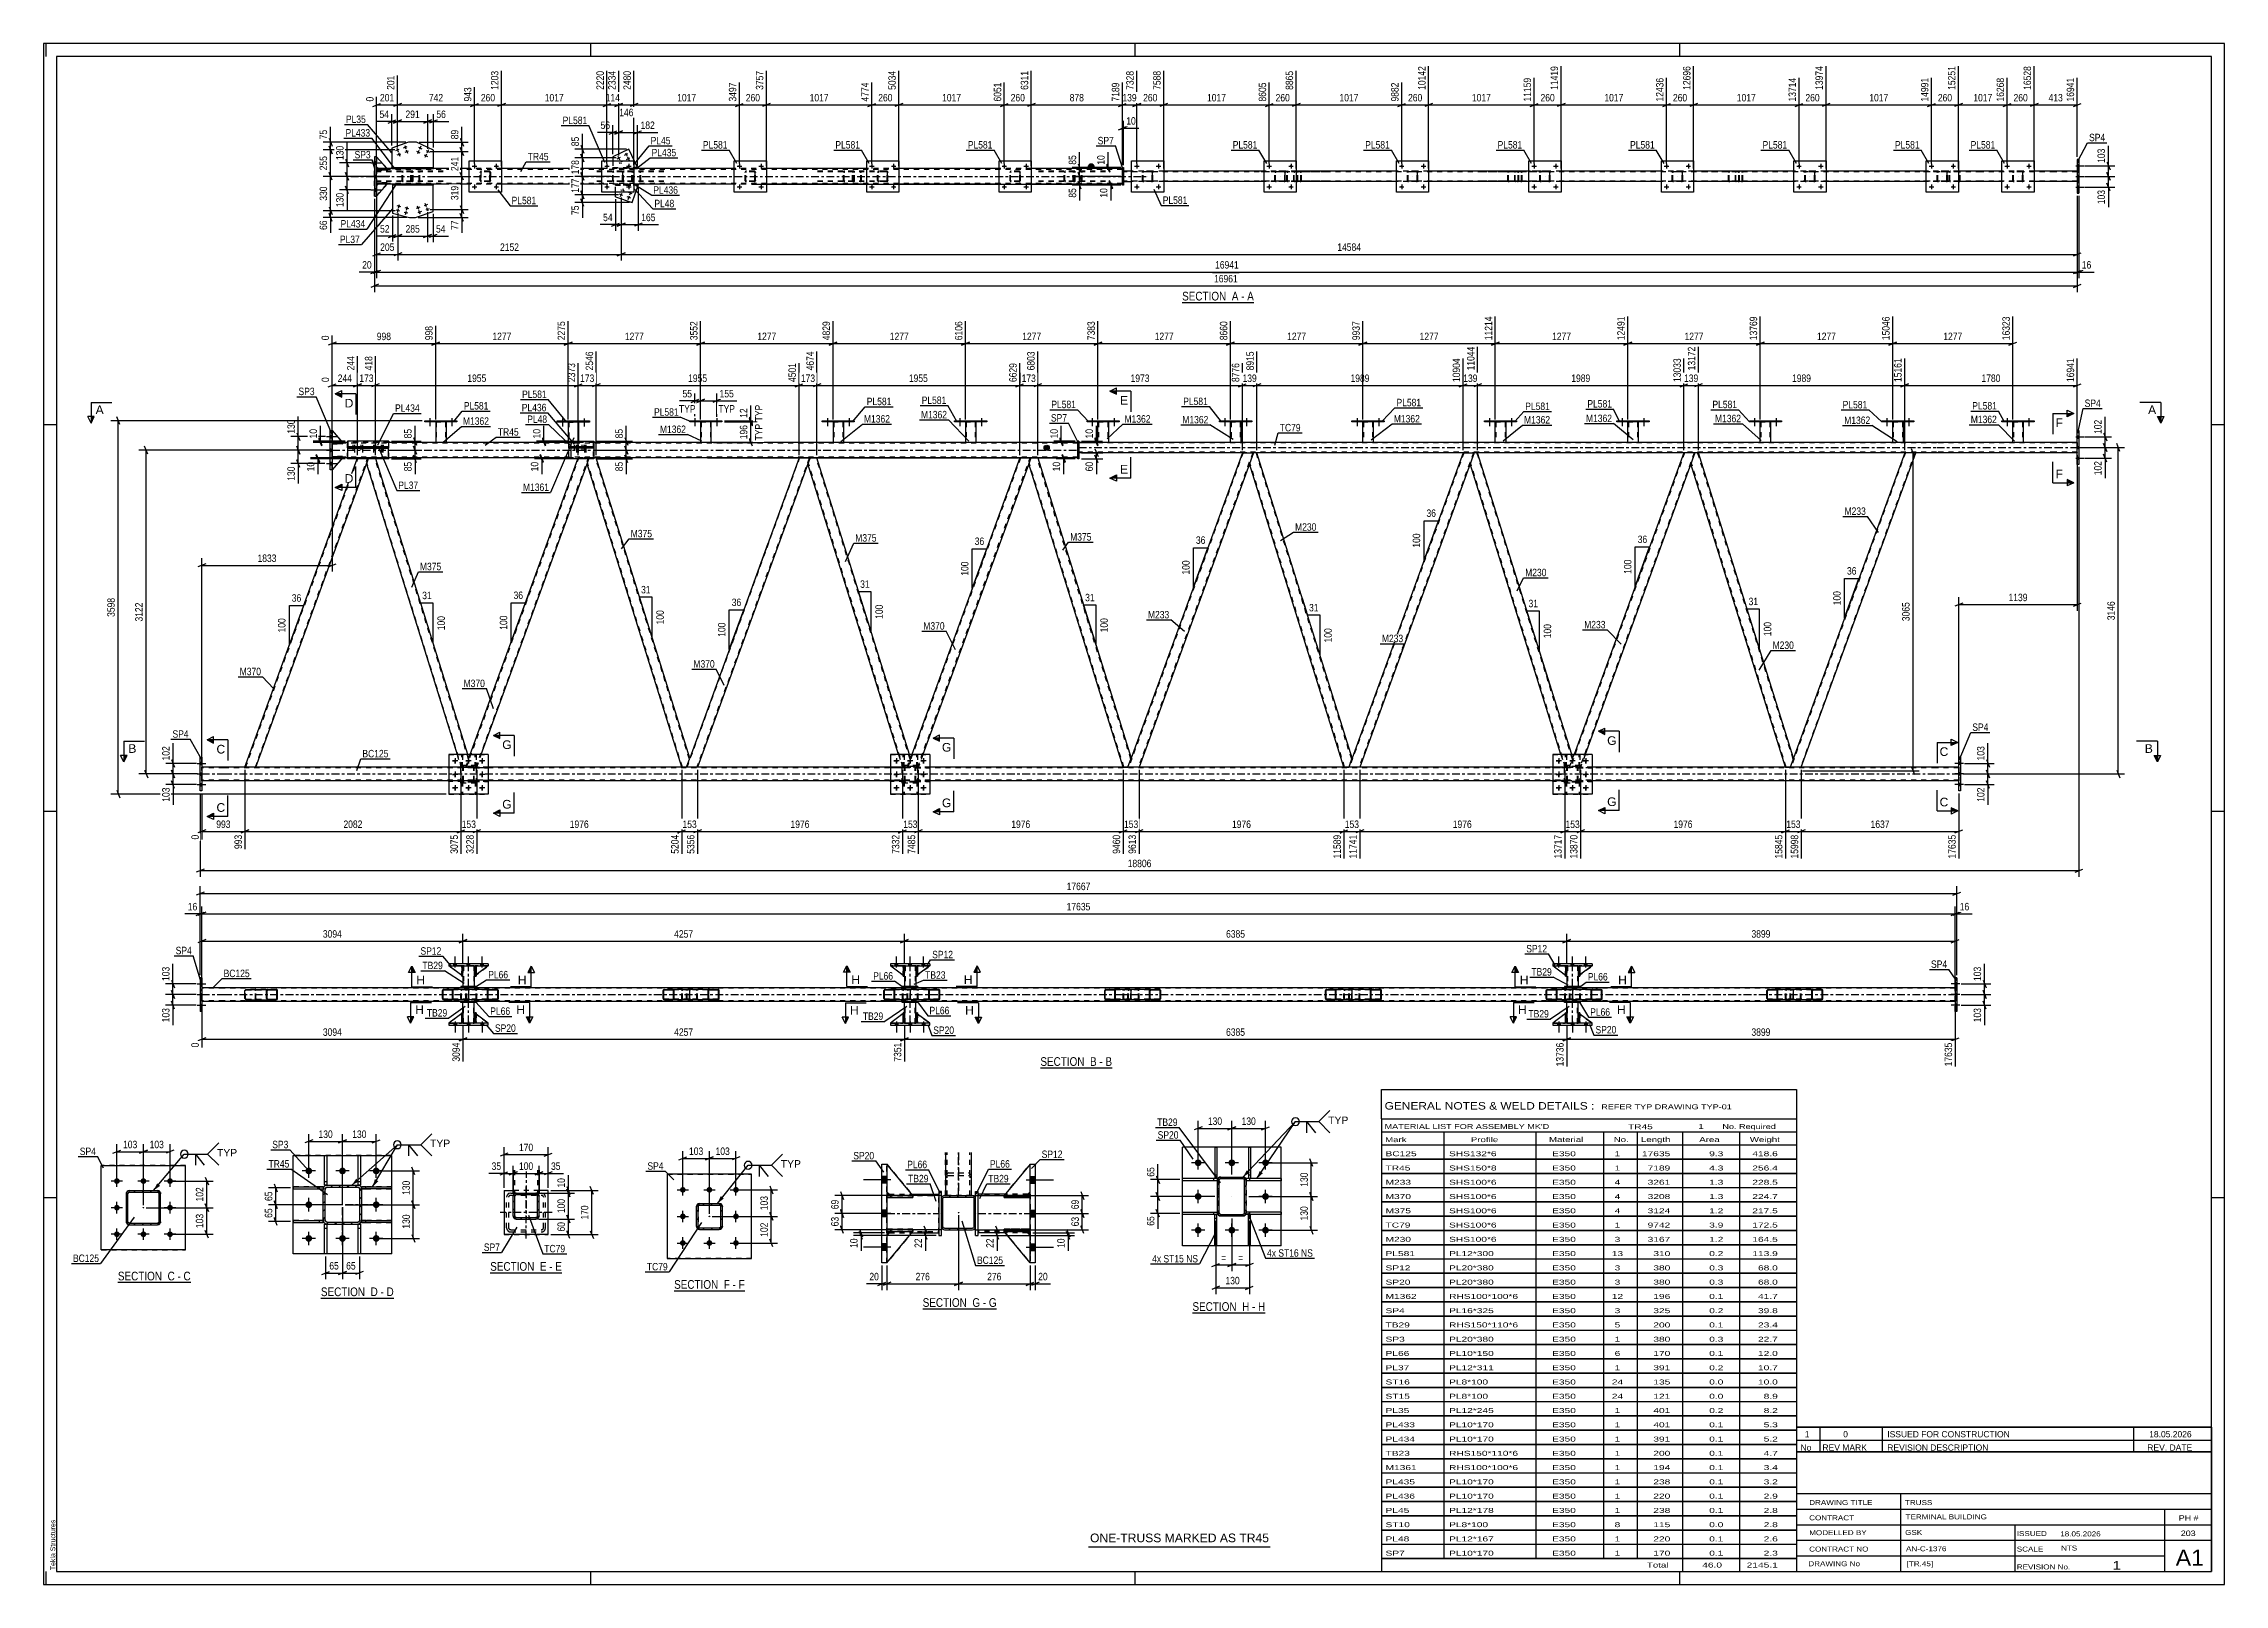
# Model space of a CAD drawing. Header units: millimetres. Extents: x -123 to 718, y -437 to 157.
import ezdxf

# ---------------------------------------------------------------- set-up
doc = ezdxf.new("R2010")
doc.units = ezdxf.units.MM
doc.linetypes.add('DXK_LINE_DOT2', pattern=[3.9198, 1.9599, -1.9599])
doc.linetypes.add('DXK_LINE_DOT3', pattern=[5.9187, 2.979, -0.9799, 0.9799, -0.9799])
doc.styles.add('Arial', font='ARIAL.TTF', dxfattribs={"height": 0.2})
doc.styles.add('Arial Narrow', font='ARIALN.TTF', dxfattribs={"height": 0.2})

# ---------------------------------------------------------------- blocks, each defined once
blk = doc.blocks.new('Unknown-232816598-1133')
at = {"color": 5, "linetype": 'Continuous'}
for p, q in [((718.5, 156.71), (-122.5, 156.71)), ((-122.5, 156.71), (-122.5, -437.29)), ((-121.5, 151.71), (-121.5, 156.71)), ((713.5, 151.71), (-117.5, 151.71)), ((-117.5, 151.71), (-117.5, -432.29)), ((88.5, 151.71), (88.5, 156.71)), ((298.5, 151.71), (298.5, 156.71)), ((508.5, 151.71), (508.5, 156.71)), ((713.5, -432.29), (713.5, 151.71)), ((718.5, -437.29), (718.5, 156.71)), ((-117.5, 9.71), (-122.5, 9.71)), ((718.5, 9.71), (713.5, 9.71)), ((-117.5, -139.29), (-122.5, -139.29)), ((718.5, -139.29), (713.5, -139.29)), ((-117.5, -288.29), (-122.5, -288.29)), ((718.5, -288.29), (713.5, -288.29)), ((-122.5, -437.29), (718.5, -437.29)), ((-121.5, -437.29), (-121.5, -432.29)), ((-117.5, -432.29), (713.5, -432.29)), ((88.5, -437.29), (88.5, -432.29)), ((298.5, -437.29), (298.5, -432.29)), ((508.5, -437.29), (508.5, -432.29))]:
    blk.add_line(p, q, dxfattribs=at)
at = {"color": 174, "linetype": 'Continuous', "style": 'Arial'}
blk.add_text('Tekla Structures', height=1.9102, rotation=90, dxfattribs=at).set_placement((-118, -431.79))
blk = doc.blocks.new('Unknown-232816598-19 - 1372')
at = {"color": 6, "linetype": 'Continuous'}
blk.add_line((216.51, -331.05), (245.02, -331.05), dxfattribs=at)
at = {"color": 0, "linetype": 'Continuous'}
blk.add_wipeout([(234.62, -330.3), (234.62, -326.8), (216.51, -326.8), (216.51, -330.3)], dxfattribs=at)
blk.add_wipeout([(238.66, -330.3), (238.66, -326.8), (235.67, -326.8), (235.67, -330.3)], dxfattribs=at)
at = {"color": 7, "linetype": 'Continuous', "style": 'Arial Narrow'}
blk.add_text('SECTION ', height=3.34, dxfattribs=at).set_placement((216.51, -330.3))
at = {"color": 0, "linetype": 'Continuous'}
blk.add_wipeout([(240.98, -330.3), (240.98, -326.8), (239.71, -326.8), (239.71, -330.3)], dxfattribs=at)
blk.add_wipeout([(245.02, -330.3), (245.02, -326.8), (242.03, -326.8), (242.03, -330.3)], dxfattribs=at)
at = {"color": 7, "linetype": 'Continuous', "style": 'Arial Narrow'}
for s, p in [('G', (235.67, -330.3)), ('G', (242.03, -330.3)), ('-', (239.71, -330.3))]:
    blk.add_text(s, height=3.34, dxfattribs=at).set_placement(p)
blk = doc.blocks.new('Unknown-232816598-11 - 6691')
at = {"color": 6, "linetype": 'Continuous'}
blk.add_line((316.56, 56.94), (344.21, 56.94), dxfattribs=at)
at = {"color": 0, "linetype": 'Continuous'}
blk.add_wipeout([(334.67, 57.69), (334.67, 61.19), (316.56, 61.19), (316.56, 57.69)], dxfattribs=at)
blk.add_wipeout([(338.28, 57.69), (338.28, 61.19), (335.72, 61.19), (335.72, 57.69)], dxfattribs=at)
at = {"color": 7, "linetype": 'Continuous', "style": 'Arial Narrow'}
blk.add_text('SECTION ', height=3.34, dxfattribs=at).set_placement((316.56, 57.69))
at = {"color": 0, "linetype": 'Continuous'}
blk.add_wipeout([(340.6, 57.69), (340.6, 61.19), (339.33, 61.19), (339.33, 57.69)], dxfattribs=at)
blk.add_wipeout([(344.21, 57.69), (344.21, 61.19), (341.65, 61.19), (341.65, 57.69)], dxfattribs=at)
at = {"color": 7, "linetype": 'Continuous', "style": 'Arial Narrow'}
for s, p in [('A', (335.72, 57.69)), ('-', (339.33, 57.69)), ('A', (341.65, 57.69))]:
    blk.add_text(s, height=3.34, dxfattribs=at).set_placement(p)
blk = doc.blocks.new('Unknown-232816598-20 - 7481')
at = {"color": 6, "linetype": 'Continuous'}
blk.add_line((49.73, -317.13), (77.38, -317.13), dxfattribs=at)
at = {"color": 0, "linetype": 'Continuous'}
blk.add_wipeout([(67.84, -316.38), (67.84, -312.88), (49.73, -312.88), (49.73, -316.38)], dxfattribs=at)
blk.add_wipeout([(71.45, -316.38), (71.45, -312.88), (68.89, -312.88), (68.89, -316.38)], dxfattribs=at)
at = {"color": 7, "linetype": 'Continuous', "style": 'Arial Narrow'}
blk.add_text('SECTION ', height=3.34, dxfattribs=at).set_placement((49.73, -316.38))
at = {"color": 0, "linetype": 'Continuous'}
blk.add_wipeout([(73.77, -316.38), (73.77, -312.88), (72.5, -312.88), (72.5, -316.38)], dxfattribs=at)
blk.add_wipeout([(77.38, -316.38), (77.38, -312.88), (74.82, -312.88), (74.82, -316.38)], dxfattribs=at)
at = {"color": 7, "linetype": 'Continuous', "style": 'Arial Narrow'}
for s, p in [('E', (68.89, -316.38)), ('-', (72.5, -316.38)), ('E', (74.82, -316.38))]:
    blk.add_text(s, height=3.34, dxfattribs=at).set_placement(p)
blk = doc.blocks.new('Unknown-232816598-12 - 4530')
at = {"color": 6, "linetype": 'Continuous'}
blk.add_line((261.89, -238.14), (289.54, -238.14), dxfattribs=at)
at = {"color": 0, "linetype": 'Continuous'}
blk.add_wipeout([(280, -237.39), (280, -233.89), (261.89, -233.89), (261.89, -237.39)], dxfattribs=at)
blk.add_wipeout([(283.6, -237.39), (283.6, -233.89), (281.05, -233.89), (281.05, -237.39)], dxfattribs=at)
at = {"color": 7, "linetype": 'Continuous', "style": 'Arial Narrow'}
blk.add_text('SECTION ', height=3.34, dxfattribs=at).set_placement((261.89, -237.39))
at = {"color": 0, "linetype": 'Continuous'}
blk.add_wipeout([(285.93, -237.39), (285.93, -233.89), (284.65, -233.89), (284.65, -237.39)], dxfattribs=at)
blk.add_wipeout([(289.54, -237.39), (289.54, -233.89), (286.98, -233.89), (286.98, -237.39)], dxfattribs=at)
at = {"color": 7, "linetype": 'Continuous', "style": 'Arial Narrow'}
for s, p in [('B', (281.05, -237.39)), ('B', (286.98, -237.39)), ('-', (284.65, -237.39))]:
    blk.add_text(s, height=3.34, dxfattribs=at).set_placement(p)
blk = doc.blocks.new('Unknown-232816598-13 - 2451')
at = {"color": 6, "linetype": 'Continuous'}
blk.add_line((-93.86, -320.84), (-65.79, -320.84), dxfattribs=at)
at = {"color": 0, "linetype": 'Continuous'}
blk.add_wipeout([(-75.75, -320.09), (-75.75, -316.59), (-93.86, -316.59), (-93.86, -320.09)], dxfattribs=at)
blk.add_wipeout([(-71.93, -320.09), (-71.93, -316.59), (-74.7, -316.59), (-74.7, -320.09)], dxfattribs=at)
at = {"color": 7, "linetype": 'Continuous', "style": 'Arial Narrow'}
blk.add_text('SECTION ', height=3.34, dxfattribs=at).set_placement((-93.86, -320.09))
at = {"color": 0, "linetype": 'Continuous'}
blk.add_wipeout([(-69.61, -320.09), (-69.61, -316.59), (-70.88, -316.59), (-70.88, -320.09)], dxfattribs=at)
blk.add_wipeout([(-65.79, -320.09), (-65.79, -316.59), (-68.56, -316.59), (-68.56, -320.09)], dxfattribs=at)
at = {"color": 7, "linetype": 'Continuous', "style": 'Arial Narrow'}
for s, p in [('C', (-74.7, -320.09)), ('-', (-70.88, -320.09)), ('C', (-68.56, -320.09))]:
    blk.add_text(s, height=3.34, dxfattribs=at).set_placement(p)
blk = doc.blocks.new('Unknown-232816598-14 - 2131')
at = {"color": 6, "linetype": 'Continuous'}
blk.add_line((-15.56, -326.9), (12.51, -326.9), dxfattribs=at)
at = {"color": 0, "linetype": 'Continuous'}
blk.add_wipeout([(2.55, -326.15), (2.55, -322.65), (-15.56, -322.65), (-15.56, -326.15)], dxfattribs=at)
blk.add_wipeout([(6.37, -326.15), (6.37, -322.65), (3.6, -322.65), (3.6, -326.15)], dxfattribs=at)
at = {"color": 7, "linetype": 'Continuous', "style": 'Arial Narrow'}
blk.add_text('SECTION ', height=3.34, dxfattribs=at).set_placement((-15.56, -326.15))
at = {"color": 0, "linetype": 'Continuous'}
blk.add_wipeout([(8.69, -326.15), (8.69, -322.65), (7.42, -322.65), (7.42, -326.15)], dxfattribs=at)
blk.add_wipeout([(12.51, -326.15), (12.51, -322.65), (9.74, -322.65), (9.74, -326.15)], dxfattribs=at)
at = {"color": 7, "linetype": 'Continuous', "style": 'Arial Narrow'}
for s, p in [('D', (3.6, -326.15)), ('-', (7.42, -326.15)), ('D', (9.74, -326.15))]:
    blk.add_text(s, height=3.34, dxfattribs=at).set_placement(p)
blk = doc.blocks.new('Unknown-232816598-15 - 17967')
at = {"color": 6, "linetype": 'Continuous'}
blk.add_line((120.65, -324.08), (147.87, -324.08), dxfattribs=at)
at = {"color": 0, "linetype": 'Continuous'}
blk.add_wipeout([(138.76, -323.33), (138.76, -319.83), (120.65, -319.83), (120.65, -323.33)], dxfattribs=at)
blk.add_wipeout([(142.15, -323.33), (142.15, -319.83), (139.81, -319.83), (139.81, -323.33)], dxfattribs=at)
at = {"color": 7, "linetype": 'Continuous', "style": 'Arial Narrow'}
blk.add_text('SECTION ', height=3.34, dxfattribs=at).set_placement((120.65, -323.33))
at = {"color": 0, "linetype": 'Continuous'}
blk.add_wipeout([(144.48, -323.33), (144.48, -319.83), (143.2, -319.83), (143.2, -323.33)], dxfattribs=at)
blk.add_wipeout([(147.87, -323.33), (147.87, -319.83), (145.53, -319.83), (145.53, -323.33)], dxfattribs=at)
at = {"color": 7, "linetype": 'Continuous', "style": 'Arial Narrow'}
for s, p in [('F', (139.81, -323.33)), ('-', (143.2, -323.33)), ('F', (145.53, -323.33))]:
    blk.add_text(s, height=3.34, dxfattribs=at).set_placement(p)
blk = doc.blocks.new('Unknown-232816598-17 - 4071')
at = {"color": 6, "linetype": 'Continuous'}
blk.add_line((320.54, -332.6), (348.61, -332.6), dxfattribs=at)
at = {"color": 0, "linetype": 'Continuous'}
blk.add_wipeout([(338.65, -331.85), (338.65, -328.35), (320.54, -328.35), (320.54, -331.85)], dxfattribs=at)
blk.add_wipeout([(342.47, -331.85), (342.47, -328.35), (339.7, -328.35), (339.7, -331.85)], dxfattribs=at)
at = {"color": 7, "linetype": 'Continuous', "style": 'Arial Narrow'}
blk.add_text('SECTION ', height=3.34, dxfattribs=at).set_placement((320.54, -331.85))
at = {"color": 0, "linetype": 'Continuous'}
blk.add_wipeout([(344.79, -331.85), (344.79, -328.35), (343.52, -328.35), (343.52, -331.85)], dxfattribs=at)
blk.add_wipeout([(348.61, -331.85), (348.61, -328.35), (345.84, -328.35), (345.84, -331.85)], dxfattribs=at)
at = {"color": 7, "linetype": 'Continuous', "style": 'Arial Narrow'}
for s, p in [('H', (339.7, -331.85)), ('-', (343.52, -331.85)), ('H', (345.84, -331.85))]:
    blk.add_text(s, height=3.34, dxfattribs=at).set_placement(p)
blk = doc.blocks.new('Part-232816598-21380 - 1372')
at = {"color": 2, "linetype": 'Continuous'}
for p, q in [((202.72, -275.3), (202.72, -275.3)), ((202.72, -275.3), (202.72, -275.3)), ((202.72, -275.3), (202.72, -275.3)), ((212.72, -287.41), (202.73, -275.31)), ((204.21, -287.4), (202.73, -285.92)), ((211.47, -287.41), (212.72, -287.41)), ((212.72, -287.41), (212.72, -287.41))]:
    blk.add_line(p, q, dxfattribs=at)
at = {"color": 7, "linetype": 'DXK_LINE_DOT2'}
for p, q in [((202.72, -285.91), (202.72, -275.3)), ((202.72, -275.3), (212.72, -287.41)), ((202.73, -275.31), (202.72, -275.3)), ((204.22, -287.41), (202.72, -285.91)), ((202.73, -285.92), (202.72, -285.91)), ((204.22, -287.41), (204.21, -287.4)), ((212.72, -287.41), (204.22, -287.41)), ((204.22, -287.41), (204.22, -287.41)), ((204.22, -287.41), (211.47, -287.41))]:
    blk.add_line(p, q, dxfattribs=at)
blk = doc.blocks.new('Bolt-232816598-21388 - 1372')
at = {"linetype": 'Continuous'}
for points in [[(202.73, -282.6), (202.73, -280), (200.73, -280), (200.73, -282.6)], [(202.73, -282.6), (202.73, -280), (200.73, -280), (200.73, -282.6)], [(202.73, -282.6), (202.73, -280), (200.73, -280), (200.73, -282.6)], [(202.73, -295.6), (202.73, -293), (200.73, -293), (200.73, -295.6)], [(202.73, -295.6), (202.73, -293), (200.73, -293), (200.73, -295.6)], [(202.73, -308.6), (202.73, -306), (200.73, -306), (200.73, -308.6)], [(202.73, -308.6), (202.73, -306), (200.73, -306), (200.73, -308.6)], [(202.73, -308.6), (202.73, -306), (200.73, -306), (200.73, -308.6)]]:
    blk.add_hatch(color=1, dxfattribs=at).paths.add_polyline_path(points)
at = {"color": 1, "linetype": 'Continuous'}
for p, q in [((204.23, -281.3), (193.73, -281.3)), ((204.23, -281.3), (193.73, -281.3)), ((204.23, -281.3), (193.73, -281.3)), ((202.73, -280), (200.73, -280)), ((202.73, -280), (200.73, -280)), ((202.73, -280), (200.73, -280)), ((202.73, -282.6), (200.73, -282.6)), ((202.73, -282.6), (200.73, -282.6)), ((202.73, -282.6), (200.73, -282.6)), ((204.23, -294.3), (193.73, -294.3)), ((204.23, -294.3), (193.73, -294.3)), ((202.73, -293), (200.73, -293)), ((202.73, -293), (200.73, -293)), ((202.73, -295.6), (200.73, -295.6)), ((202.73, -295.6), (200.73, -295.6)), ((204.23, -307.3), (193.73, -307.3)), ((204.23, -307.3), (193.73, -307.3)), ((204.23, -307.3), (193.73, -307.3)), ((202.73, -306), (200.73, -306)), ((202.73, -306), (200.73, -306)), ((202.73, -306), (200.73, -306)), ((202.73, -308.6), (200.73, -308.6)), ((202.73, -308.6), (200.73, -308.6)), ((202.73, -308.6), (200.73, -308.6))]:
    blk.add_line(p, q, dxfattribs=at)
blk = doc.blocks.new('Bolt-232816598-1386 - 1372')
at = {"linetype": 'Continuous'}
for points in [[(259.93, -282.6), (259.93, -280), (257.93, -280), (257.93, -282.6)], [(259.93, -282.6), (259.93, -280), (257.93, -280), (257.93, -282.6)], [(259.93, -282.6), (259.93, -280), (257.93, -280), (257.93, -282.6)], [(259.93, -295.6), (259.93, -293), (257.93, -293), (257.93, -295.6)], [(259.93, -295.6), (259.93, -293), (257.93, -293), (257.93, -295.6)], [(259.93, -308.6), (259.93, -306), (257.93, -306), (257.93, -308.6)], [(259.93, -308.6), (259.93, -306), (257.93, -306), (257.93, -308.6)], [(259.93, -308.6), (259.93, -306), (257.93, -306), (257.93, -308.6)]]:
    blk.add_hatch(color=1, dxfattribs=at).paths.add_polyline_path(points)
at = {"color": 1, "linetype": 'Continuous'}
for p, q in [((256.43, -281.3), (266.93, -281.3)), ((256.43, -281.3), (266.93, -281.3)), ((256.43, -281.3), (266.93, -281.3)), ((257.93, -280), (259.93, -280)), ((257.93, -280), (259.93, -280)), ((257.93, -280), (259.93, -280)), ((257.93, -282.6), (259.93, -282.6)), ((257.93, -282.6), (259.93, -282.6)), ((257.93, -282.6), (259.93, -282.6)), ((256.43, -294.3), (266.93, -294.3)), ((256.43, -294.3), (266.93, -294.3)), ((257.93, -293), (259.93, -293)), ((257.93, -293), (259.93, -293)), ((257.93, -295.6), (259.93, -295.6)), ((257.93, -295.6), (259.93, -295.6)), ((256.43, -307.3), (266.93, -307.3)), ((256.43, -307.3), (266.93, -307.3)), ((256.43, -307.3), (266.93, -307.3)), ((257.93, -306), (259.93, -306)), ((257.93, -306), (259.93, -306)), ((257.93, -306), (259.93, -306)), ((257.93, -308.6), (259.93, -308.6)), ((257.93, -308.6), (259.93, -308.6)), ((257.93, -308.6), (259.93, -308.6))]:
    blk.add_line(p, q, dxfattribs=at)
blk = doc.blocks.new('Part-232816598-1447 - 1372')
at = {"color": 2, "linetype": 'Continuous'}
for p, q in [((225.33, -270.77), (225.33, -287.36)), ((235.33, -287.36), (235.33, -270.77))]:
    blk.add_line(p, q, dxfattribs=at)
at = {"color": 7, "linetype": 'DXK_LINE_DOT2'}
for p, q in [((225.93, -287.36), (225.93, -270.77)), ((234.73, -287.36), (234.73, -270.77)), ((225.33, -287.36), (235.33, -287.36)), ((225.33, -287.36), (225.42, -287.36))]:
    blk.add_line(p, q, dxfattribs=at)
at = {"color": 7, "linetype": 'DXK_LINE_DOT3'}
blk.add_line((230.33, -287.36), (230.33, -270.77), dxfattribs=at)
blk = doc.blocks.new('Part-232816598-1449 - 1372')
at = {"color": 7, "linetype": 'DXK_LINE_DOT2'}
for p, q in [((225.33, -287.36), (225.33, -270.77)), ((225.93, -287.36), (225.93, -270.77)), ((234.73, -287.36), (234.73, -270.77)), ((235.33, -287.36), (235.33, -270.77)), ((225.42, -279.84), (225.33, -280.55)), ((225.68, -279.23), (225.42, -279.84)), ((226.07, -278.83), (225.68, -279.23)), ((225.93, -280.55), (225.97, -280.19)), ((225.97, -280.19), (226.1, -279.89)), ((226.53, -278.69), (226.07, -278.83)), ((226.1, -279.89), (226.3, -279.69)), ((226.3, -279.69), (226.53, -279.62)), ((226.53, -278.69), (234.13, -278.69)), ((226.53, -279.62), (234.13, -279.62)), ((234.59, -278.83), (234.13, -278.69)), ((234.13, -279.62), (234.36, -279.69)), ((234.36, -279.69), (234.55, -279.89)), ((234.55, -279.89), (234.68, -280.19)), ((234.98, -279.23), (234.59, -278.83)), ((234.68, -280.19), (234.73, -280.55)), ((235.24, -279.84), (234.98, -279.23)), ((235.33, -280.55), (235.24, -279.84)), ((235.33, -287.36), (225.33, -287.36))]:
    blk.add_line(p, q, dxfattribs=at)
at = {"color": 7, "linetype": 'DXK_LINE_DOT3'}
blk.add_line((230.33, -270.77), (230.33, -286.44), dxfattribs=at)
blk = doc.blocks.new('Part-232816598-1547 - 1372')
at = {"color": 2, "linetype": 'Continuous'}
for p, q in [((257.93, -313.3), (257.93, -275.3)), ((257.93, -275.3), (259.93, -275.3)), ((259.93, -275.3), (259.93, -313.3)), ((259.93, -313.3), (257.93, -313.3))]:
    blk.add_line(p, q, dxfattribs=at)
blk = doc.blocks.new('Part-232816598-1478 - 1372')
at = {"color": 2, "linetype": 'Continuous'}
for p, q in [((248.43, -286.8), (237.93, -286.8)), ((257.93, -286.8), (257.03, -286.8)), ((248.42, -301.8), (237.93, -301.8)), ((257.93, -301.8), (257.02, -301.8))]:
    blk.add_line(p, q, dxfattribs=at)
at = {"color": 7, "linetype": 'DXK_LINE_DOT2'}
for p, q in [((237.93, -301.8), (237.93, -286.8)), ((257.93, -287.4), (237.93, -287.4)), ((257.03, -286.8), (248.43, -286.8)), ((257.93, -286.8), (257.93, -301.8)), ((257.93, -301.2), (237.93, -301.2)), ((257.02, -301.8), (248.42, -301.8))]:
    blk.add_line(p, q, dxfattribs=at)
at = {"color": 7, "linetype": 'DXK_LINE_DOT3'}
blk.add_line((237.93, -294.3), (257.93, -294.3), dxfattribs=at)
blk = doc.blocks.new('Part-232816598-21383 - 1372')
at = {"color": 2, "linetype": 'Continuous'}
for p, q in [((202.72, -301.2), (202.72, -300.4)), ((202.72, -301.2), (202.72, -301.2)), ((202.73, -300.4), (212.72, -300.4)), ((202.73, -301.2), (212.72, -301.2)), ((212.72, -301.2), (212.72, -300.4))]:
    blk.add_line(p, q, dxfattribs=at)
at = {"color": 7, "linetype": 'DXK_LINE_DOT2'}
for p, q in [((204.22, -300.4), (202.72, -300.4)), ((202.72, -300.4), (202.73, -300.4)), ((202.72, -301.2), (204.22, -301.2)), ((202.72, -301.2), (202.73, -301.2)), ((204.22, -301.2), (204.22, -300.4)), ((212.72, -300.4), (204.22, -300.4)), ((204.22, -301.2), (212.72, -301.2))]:
    blk.add_line(p, q, dxfattribs=at)
blk = doc.blocks.new('Part-232816598-1493 - 1372')
at = {"color": 2, "linetype": 'Continuous'}
for p, q in [((236.93, -285.8), (237.93, -285.8)), ((236.93, -288.56), (236.93, -285.8)), ((237.93, -302.8), (237.93, -285.8)), ((236.93, -302.8), (236.93, -299.36)), ((236.93, -302.8), (237.93, -302.8))]:
    blk.add_line(p, q, dxfattribs=at)
at = {"color": 7, "linetype": 'DXK_LINE_DOT2'}
for p, q in [((236.93, -285.8), (237.93, -285.8)), ((236.93, -299.36), (236.93, -288.56)), ((236.93, -302.8), (237.93, -302.8))]:
    blk.add_line(p, q, dxfattribs=at)
at = {"color": 7, "linetype": 'DXK_LINE_DOT3'}
blk.add_line((237.43, -294.3), (237.43, -294.3), dxfattribs=at)
blk = doc.blocks.new('Part-232816598-1498 - 1372')
at = {"color": 2, "linetype": 'Continuous'}
for p, q in [((222.73, -285.8), (223.73, -285.8)), ((222.73, -285.8), (222.73, -302.8)), ((223.73, -288.56), (223.73, -285.8)), ((223.73, -302.8), (223.73, -299.36)), ((222.73, -302.8), (223.73, -302.8))]:
    blk.add_line(p, q, dxfattribs=at)
at = {"color": 7, "linetype": 'DXK_LINE_DOT2'}
for p, q in [((223.73, -285.8), (222.73, -285.8)), ((223.73, -299.36), (223.73, -288.56)), ((222.73, -302.8), (223.73, -302.8))]:
    blk.add_line(p, q, dxfattribs=at)
at = {"color": 7, "linetype": 'DXK_LINE_DOT3'}
blk.add_line((223.23, -294.3), (223.23, -294.3), dxfattribs=at)
blk = doc.blocks.new('Part-232816598-1503 - 1372')
at = {"color": 2, "linetype": 'Continuous'}
for p, q in [((202.73, -286.8), (203.61, -286.8)), ((212.22, -286.8), (222.73, -286.8)), ((202.73, -301.8), (203.63, -301.8)), ((212.23, -301.8), (222.73, -301.8))]:
    blk.add_line(p, q, dxfattribs=at)
at = {"color": 7, "linetype": 'DXK_LINE_DOT2'}
for p, q in [((202.73, -301.8), (202.73, -286.8)), ((202.73, -287.4), (222.73, -287.4)), ((203.61, -286.8), (212.22, -286.8)), ((222.73, -301.8), (222.73, -286.8)), ((202.73, -301.2), (222.73, -301.2)), ((203.63, -301.8), (212.23, -301.8))]:
    blk.add_line(p, q, dxfattribs=at)
at = {"color": 7, "linetype": 'DXK_LINE_DOT3'}
blk.add_line((202.73, -294.3), (222.73, -294.3), dxfattribs=at)
blk = doc.blocks.new('Part-232816598-1506 - 1372')
at = {"color": 7, "linetype": 'DXK_LINE_DOT2'}
for p, q in [((247.93, -301.21), (256.43, -301.21)), ((257.93, -313.3), (247.93, -301.21)), ((247.93, -301.21), (247.93, -301.21)), ((256.43, -301.21), (247.93, -301.21)), ((247.93, -301.21), (257.93, -313.3)), ((256.43, -301.21), (257.93, -302.71)), ((256.43, -301.21), (256.43, -301.21)), ((257.93, -302.71), (256.43, -301.21)), ((257.93, -302.71), (257.93, -313.3))]:
    blk.add_line(p, q, dxfattribs=at)
at = {"color": 7, "linetype": 'DXK_LINE_DOT3'}
for p, q in [((247.93, -301.21), (257.93, -301.21)), ((257.93, -301.21), (257.93, -313.3))]:
    blk.add_line(p, q, dxfattribs=at)
blk = doc.blocks.new('Part-232816598-1509 - 1372')
at = {"color": 2, "linetype": 'Continuous'}
for p, q in [((247.93, -301.21), (247.93, -301.21)), ((256.43, -301.21), (247.93, -301.21)), ((257.93, -313.3), (247.93, -301.21)), ((256.43, -301.21), (256.43, -301.21)), ((256.43, -301.21), (257.93, -302.71))]:
    blk.add_line(p, q, dxfattribs=at)
at = {"color": 7, "linetype": 'DXK_LINE_DOT2'}
for p, q in [((247.93, -301.21), (256.43, -301.21)), ((257.93, -313.3), (247.93, -301.21)), ((256.43, -301.21), (257.93, -302.71)), ((257.93, -302.71), (257.93, -313.3))]:
    blk.add_line(p, q, dxfattribs=at)
at = {"color": 7, "linetype": 'DXK_LINE_DOT3'}
for p, q in [((247.93, -301.21), (257.93, -301.21)), ((257.93, -301.21), (257.93, -313.3))]:
    blk.add_line(p, q, dxfattribs=at)
blk = doc.blocks.new('Part-232816598-1512 - 1372')
at = {"color": 7, "linetype": 'DXK_LINE_DOT2'}
for p, q in [((257.93, -275.3), (247.93, -287.41)), ((247.93, -287.41), (257.93, -275.3)), ((257.93, -285.91), (257.93, -275.3)), ((256.43, -287.41), (257.93, -285.91)), ((256.43, -287.41), (257.93, -285.91)), ((247.93, -287.41), (256.43, -287.41)), ((247.93, -287.41), (247.93, -287.41)), ((256.43, -287.41), (247.93, -287.41)), ((256.43, -287.41), (256.43, -287.41))]:
    blk.add_line(p, q, dxfattribs=at)
at = {"color": 7, "linetype": 'DXK_LINE_DOT3'}
for p, q in [((257.93, -287.41), (257.93, -275.3)), ((247.93, -287.41), (257.93, -287.41))]:
    blk.add_line(p, q, dxfattribs=at)
blk = doc.blocks.new('Part-232816598-1515 - 1372')
at = {"color": 2, "linetype": 'Continuous'}
for p, q in [((257.93, -275.3), (247.93, -287.41)), ((257.93, -275.3), (257.93, -275.3)), ((257.93, -275.3), (257.93, -275.3)), ((256.44, -287.4), (257.93, -285.91)), ((249.18, -287.41), (247.93, -287.41)), ((247.93, -287.41), (247.93, -287.41))]:
    blk.add_line(p, q, dxfattribs=at)
at = {"color": 7, "linetype": 'DXK_LINE_DOT2'}
for p, q in [((257.93, -275.3), (247.93, -287.41)), ((257.93, -285.91), (257.93, -275.3)), ((256.43, -287.41), (257.93, -285.91)), ((256.43, -287.41), (247.93, -287.41)), ((256.43, -287.41), (249.18, -287.41)), ((256.43, -287.41), (256.44, -287.4)), ((256.43, -287.41), (256.43, -287.41))]:
    blk.add_line(p, q, dxfattribs=at)
at = {"color": 7, "linetype": 'DXK_LINE_DOT3'}
for p, q in [((257.93, -287.41), (257.93, -275.3)), ((247.93, -287.41), (257.93, -287.41))]:
    blk.add_line(p, q, dxfattribs=at)
blk = doc.blocks.new('Part-232816598-1516 - 1372')
at = {"color": 7, "linetype": 'DXK_LINE_DOT2'}
for p, q in [((247.93, -301.2), (247.93, -300.4)), ((247.93, -300.4), (256.43, -300.4)), ((257.93, -300.4), (247.93, -300.4)), ((256.43, -301.2), (247.93, -301.2)), ((247.93, -301.2), (257.93, -301.2)), ((256.43, -301.2), (256.43, -300.4)), ((256.43, -300.4), (257.93, -300.4)), ((257.93, -301.2), (256.43, -301.2)), ((257.93, -301.2), (257.93, -300.4)), ((257.93, -301.2), (257.93, -300.4)), ((257.93, -300.4), (257.93, -300.4)), ((257.93, -301.2), (257.93, -301.2))]:
    blk.add_line(p, q, dxfattribs=at)
at = {"color": 7, "linetype": 'DXK_LINE_DOT3'}
for p, q in [((257.93, -300.8), (247.93, -300.8)), ((247.93, -300.8), (257.93, -300.8))]:
    blk.add_line(p, q, dxfattribs=at)
blk = doc.blocks.new('Part-232816598-1517 - 1372')
at = {"color": 7, "linetype": 'DXK_LINE_DOT2'}
for p, q in [((247.93, -288.2), (247.93, -287.4)), ((247.93, -287.4), (256.43, -287.4)), ((257.93, -287.4), (247.93, -287.4)), ((256.43, -288.2), (247.93, -288.2)), ((247.93, -288.2), (257.93, -288.2)), ((256.43, -288.2), (256.43, -287.4)), ((256.43, -287.4), (257.93, -287.4)), ((257.93, -288.2), (256.43, -288.2)), ((257.93, -288.2), (257.93, -287.4)), ((257.93, -288.2), (257.93, -287.4)), ((257.93, -287.4), (257.93, -287.4)), ((257.93, -288.2), (257.93, -288.2))]:
    blk.add_line(p, q, dxfattribs=at)
at = {"color": 7, "linetype": 'DXK_LINE_DOT3'}
for p, q in [((257.93, -287.8), (247.93, -287.8)), ((247.93, -287.8), (257.93, -287.8))]:
    blk.add_line(p, q, dxfattribs=at)
blk = doc.blocks.new('Part-232816598-1518 - 1372')
at = {"color": 2, "linetype": 'Continuous'}
for p, q in [((247.93, -300.4), (257.93, -300.4)), ((247.93, -300.4), (247.93, -301.2)), ((257.93, -301.2), (247.93, -301.2)), ((257.93, -300.4), (257.93, -300.4)), ((257.93, -301.2), (257.93, -300.4))]:
    blk.add_line(p, q, dxfattribs=at)
at = {"color": 7, "linetype": 'DXK_LINE_DOT2'}
for p, q in [((256.43, -300.4), (247.93, -300.4)), ((247.93, -301.2), (256.43, -301.2)), ((257.93, -300.4), (256.43, -300.4)), ((256.43, -300.4), (256.43, -301.2)), ((256.43, -301.2), (257.93, -301.2)), ((257.93, -300.4), (257.93, -300.4))]:
    blk.add_line(p, q, dxfattribs=at)
blk = doc.blocks.new('Part-232816598-1519 - 1372')
at = {"color": 2, "linetype": 'Continuous'}
for p, q in [((247.94, -287.4), (247.93, -287.4)), ((247.93, -287.4), (247.93, -288.2)), ((247.93, -288.2), (257.93, -288.2)), ((257.93, -287.4), (249.18, -287.4)), ((257.93, -287.4), (257.93, -287.4)), ((257.93, -287.4), (257.93, -288.2))]:
    blk.add_line(p, q, dxfattribs=at)
at = {"color": 7, "linetype": 'DXK_LINE_DOT2'}
for p, q in [((247.93, -288.2), (256.43, -288.2)), ((249.18, -287.4), (247.94, -287.4)), ((256.43, -287.4), (247.94, -287.4)), ((256.43, -287.4), (257.93, -287.4)), ((256.43, -287.4), (256.43, -288.2)), ((256.43, -288.2), (257.93, -288.2)), ((257.93, -287.4), (257.93, -287.4))]:
    blk.add_line(p, q, dxfattribs=at)
blk = doc.blocks.new('Part-232816598-1586 - 1372')
at = {"linetype": 'Continuous'}
h = blk.add_hatch(dxfattribs=at)
h.set_pattern_fill('', scale=0.7, style=0, pattern_type=0)
h.set_pattern_definition([(45, (236.186, -300.4716), (-1.57154, 1.57154), [])])
h.paths.add_polyline_path([(235.73, -300.56), (236.19, -300.47), (236.58, -300.21), (236.84, -299.82), (236.93, -299.36), (236.93, -288.56), (236.84, -288.1), (236.58, -287.71), (236.19, -287.45), (235.73, -287.36), (224.93, -287.36), (224.47, -287.45), (224.08, -287.71), (223.82, -288.1), (223.73, -288.56), (223.73, -299.36), (223.82, -299.82), (224.08, -300.21), (224.47, -300.47), (224.93, -300.56)])
h.paths.add_polyline_path([(224.93, -299.96), (224.7, -299.92), (224.5, -299.79), (224.37, -299.59), (224.33, -299.36), (224.33, -288.56), (224.37, -288.33), (224.5, -288.14), (224.7, -288.01), (224.93, -287.96), (235.73, -287.96), (235.96, -288.01), (236.15, -288.14), (236.28, -288.33), (236.33, -288.56), (236.33, -299.36), (236.28, -299.59), (236.15, -299.79), (235.96, -299.92), (235.73, -299.96)])
blk.add_hatch(color=30, dxfattribs=at).paths.add_polyline_path([(230.33, -294.06, -1), (230.33, -293.86, -1)])
at = {"color": 2, "linetype": 'Continuous'}
for p, q in [((223.82, -288.1), (223.73, -288.56)), ((223.73, -299.36), (223.73, -288.56)), ((224.33, -288.56), (224.37, -288.33)), ((224.33, -299.36), (224.33, -288.56)), ((224.37, -288.33), (224.5, -288.14)), ((224.93, -287.36), (224.47, -287.45)), ((224.5, -288.14), (224.7, -288.01)), ((224.7, -288.01), (224.93, -287.96)), ((224.93, -287.36), (235.73, -287.36)), ((224.93, -287.96), (235.73, -287.96)), ((236.19, -287.45), (235.73, -287.36)), ((235.73, -287.96), (235.96, -288.01)), ((235.96, -288.01), (236.15, -288.14)), ((236.15, -288.14), (236.28, -288.33)), ((236.28, -288.33), (236.33, -288.56)), ((236.33, -299.36), (236.33, -288.56)), ((236.93, -288.56), (236.84, -288.1)), ((236.93, -299.36), (236.93, -288.56)), ((223.73, -299.36), (223.82, -299.82)), ((224.37, -299.59), (224.33, -299.36)), ((224.5, -299.79), (224.37, -299.59)), ((224.47, -300.47), (224.93, -300.56)), ((224.7, -299.92), (224.5, -299.79)), ((224.93, -299.96), (224.7, -299.92)), ((224.93, -299.96), (235.73, -299.96)), ((224.93, -300.56), (235.73, -300.56)), ((235.96, -299.92), (235.73, -299.96)), ((235.73, -300.56), (236.19, -300.47)), ((236.15, -299.79), (235.96, -299.92)), ((236.28, -299.59), (236.15, -299.79)), ((236.33, -299.36), (236.28, -299.59)), ((236.84, -299.82), (236.93, -299.36))]:
    blk.add_line(p, q, dxfattribs=at)
at = {"color": 7, "linetype": 'DXK_LINE_DOT3'}
blk.add_line((230.33, -293.96), (230.33, -293.96), dxfattribs=at)
at = {"color": 30, "linetype": 'DXK_LINE_DOT3'}
blk.add_line((230.33, -293.96), (230.33, -293.96), dxfattribs=at)
at = {"color": 30, "linetype": 'Continuous'}
blk.add_circle((230.33, -293.96), 0.1, dxfattribs=at)
at = {"color": 2, "linetype": 'Continuous'}
for centre, start, end in [((224.93, -288.56), 112.5, 157.5), ((235.73, -288.56), 22.5, 67.5), ((224.93, -299.36), 202.5, 247.5), ((235.73, -299.36), 292.5, 337.5)]:
    blk.add_arc(centre, 1.2, start, end, dxfattribs=at)
blk = doc.blocks.new('Part-232816598-21377 - 1372')
at = {"color": 7, "linetype": 'DXK_LINE_DOT2'}
for p, q in [((204.22, -301.21), (202.72, -302.71)), ((202.72, -313.3), (212.72, -301.21)), ((202.72, -302.71), (204.22, -301.21)), ((212.72, -301.21), (202.72, -313.3)), ((202.72, -302.71), (202.72, -313.3)), ((212.72, -301.21), (204.22, -301.21)), ((204.22, -301.21), (204.22, -301.21)), ((204.22, -301.21), (212.72, -301.21)), ((212.72, -301.21), (212.72, -301.21))]:
    blk.add_line(p, q, dxfattribs=at)
blk = doc.blocks.new('Part-232816598-21378 - 1372')
at = {"color": 7, "linetype": 'DXK_LINE_DOT2'}
for p, q in [((202.72, -302.71), (204.22, -301.21)), ((202.72, -313.3), (212.72, -301.21)), ((202.72, -302.71), (202.73, -302.7)), ((202.72, -313.3), (202.72, -302.71)), ((204.22, -301.21), (212.72, -301.21)), ((202.72, -313.3), (202.73, -313.29))]:
    blk.add_line(p, q, dxfattribs=at)
at = {"color": 2, "linetype": 'Continuous'}
for p, q in [((202.73, -302.7), (204.22, -301.21)), ((202.73, -313.29), (212.72, -301.21)), ((204.22, -301.21), (212.72, -301.21)), ((204.22, -301.21), (204.22, -301.21)), ((212.72, -301.21), (212.72, -301.21))]:
    blk.add_line(p, q, dxfattribs=at)
blk = doc.blocks.new('Part-232816598-21379 - 1372')
at = {"color": 7, "linetype": 'DXK_LINE_DOT2'}
for p, q in [((202.72, -285.91), (202.72, -275.3)), ((202.72, -275.3), (212.72, -287.41)), ((202.72, -275.3), (212.72, -287.41)), ((204.22, -287.41), (202.72, -285.91)), ((204.22, -287.41), (202.72, -285.91)), ((212.72, -287.41), (204.22, -287.41)), ((204.22, -287.41), (204.22, -287.41)), ((204.22, -287.41), (212.72, -287.41)), ((212.72, -287.41), (212.72, -287.41))]:
    blk.add_line(p, q, dxfattribs=at)
blk = doc.blocks.new('Part-232816598-21381 - 1372')
at = {"color": 7, "linetype": 'DXK_LINE_DOT2'}
for p, q in [((202.72, -300.4), (204.22, -300.4)), ((212.72, -300.4), (202.72, -300.4)), ((202.72, -300.4), (202.72, -300.4)), ((202.72, -300.4), (202.72, -301.2)), ((202.72, -300.4), (202.72, -301.2)), ((204.22, -301.2), (202.72, -301.2)), ((202.72, -301.2), (212.72, -301.2)), ((202.72, -301.2), (202.72, -301.2)), ((204.22, -300.4), (212.72, -300.4)), ((204.22, -300.4), (204.22, -301.2)), ((212.72, -301.2), (204.22, -301.2)), ((212.72, -300.4), (212.72, -301.2))]:
    blk.add_line(p, q, dxfattribs=at)
blk = doc.blocks.new('Part-232816598-21382 - 1372')
at = {"color": 7, "linetype": 'DXK_LINE_DOT2'}
for p, q in [((202.72, -287.4), (204.22, -287.4)), ((212.72, -287.4), (202.72, -287.4)), ((202.72, -287.4), (202.72, -287.4)), ((202.72, -287.4), (202.72, -288.2)), ((202.72, -287.4), (202.72, -288.2)), ((204.22, -288.2), (202.72, -288.2)), ((202.72, -288.2), (212.72, -288.2)), ((202.72, -288.2), (202.72, -288.2)), ((204.22, -287.4), (212.72, -287.4)), ((204.22, -287.4), (204.22, -288.2)), ((212.72, -288.2), (204.22, -288.2)), ((212.72, -287.4), (212.72, -288.2))]:
    blk.add_line(p, q, dxfattribs=at)
blk = doc.blocks.new('Part-232816598-21384 - 1372')
at = {"color": 2, "linetype": 'Continuous'}
for p, q in [((202.72, -288.2), (202.72, -287.4)), ((202.72, -288.2), (202.72, -288.2)), ((202.73, -287.4), (211.47, -287.4)), ((202.73, -288.2), (212.72, -288.2)), ((212.72, -287.4), (212.71, -287.4)), ((212.72, -288.2), (212.72, -287.4))]:
    blk.add_line(p, q, dxfattribs=at)
at = {"color": 7, "linetype": 'DXK_LINE_DOT2'}
for p, q in [((204.22, -287.4), (202.72, -287.4)), ((202.72, -287.4), (202.73, -287.4)), ((202.72, -288.2), (204.22, -288.2)), ((202.72, -288.2), (202.73, -288.2)), ((204.22, -288.2), (204.22, -287.4)), ((204.22, -287.4), (212.71, -287.4)), ((204.22, -288.2), (212.72, -288.2))]:
    blk.add_line(p, q, dxfattribs=at)
blk = doc.blocks.new('Part-232816598-21385 - 1372')
at = {"color": 2, "linetype": 'Continuous'}
for p, q in [((200.73, -275.3), (202.73, -275.3)), ((200.73, -313.3), (200.73, -275.3)), ((202.73, -275.3), (202.73, -313.3)), ((202.73, -313.3), (200.73, -313.3))]:
    blk.add_line(p, q, dxfattribs=at)
blk = doc.blocks.new('Part-232816598-49757 - 6691')
at = {"color": 2, "linetype": 'Continuous'}
for p, q in [((92.75, 99.51), (92.75, 111.51)), ((92.75, 111.51), (105.15, 111.51)), ((105.15, 111.51), (105.15, 99.51)), ((105.15, 99.51), (92.75, 99.51))]:
    blk.add_line(p, q, dxfattribs=at)
blk = doc.blocks.new('Part-232816598-6901 - 6691')
at = {"color": 2, "linetype": 'Continuous'}
for p, q in [((5.93, 113.11), (5.13, 113.11)), ((5.13, 113.11), (5.13, 97.91)), ((5.93, 97.91), (5.93, 113.11)), ((5.13, 97.91), (5.93, 97.91))]:
    blk.add_line(p, q, dxfattribs=at)
at = {"color": 7, "linetype": 'DXK_LINE_DOT2'}
for p, q in [((5.13, 97.91), (5.13, 113.11)), ((5.93, 97.91), (5.93, 113.11))]:
    blk.add_line(p, q, dxfattribs=at)
blk = doc.blocks.new('Part-232816598-49777 - 6691')
at = {"color": 2, "linetype": 'Continuous'}
for p, q in [((603.55, 99.51), (603.55, 111.51)), ((603.55, 111.51), (615.95, 111.51)), ((615.95, 111.51), (615.95, 99.51)), ((615.95, 99.51), (603.55, 99.51))]:
    blk.add_line(p, q, dxfattribs=at)
blk = doc.blocks.new('Part-232816598-6916 - 6691')
at = {"color": 7, "linetype": 'DXK_LINE_DOT2'}
for p, q in [((444.84, 107.22), (444.82, 107.03)), ((444.82, 103.99), (444.82, 107.03)), ((444.82, 103.99), (444.84, 103.81)), ((444.9, 107.37), (444.84, 107.22)), ((444.84, 103.81), (444.9, 103.65)), ((444.99, 107.48), (444.9, 107.37)), ((444.9, 103.65), (444.99, 103.55)), ((444.95, 107.03), (444.96, 107.13)), ((444.95, 103.99), (444.95, 107.03)), ((444.96, 103.9), (444.95, 103.99)), ((444.96, 107.13), (444.99, 107.2)), ((444.99, 103.82), (444.96, 103.9)), ((445.09, 107.51), (444.99, 107.48)), ((444.99, 107.2), (445.04, 107.26)), ((445.04, 103.77), (444.99, 103.82)), ((444.99, 103.55), (445.09, 103.51)), ((445.04, 107.26), (445.09, 107.27)), ((445.09, 103.75), (445.04, 103.77)), ((457.25, 107.51), (445.09, 107.51)), ((457.25, 107.27), (445.09, 107.27)), ((457.25, 103.75), (445.09, 103.75)), ((457.25, 103.51), (445.09, 103.51)), ((446.37, 107.51), (446.37, 107.27)), ((446.37, 103.51), (446.37, 103.75)), ((447.37, 107.48), (447.18, 107.51)), ((447.18, 107.27), (447.28, 107.26)), ((447.28, 103.77), (447.18, 103.75)), ((447.18, 103.51), (447.37, 103.55)), ((447.28, 107.26), (447.36, 107.2)), ((447.36, 103.82), (447.28, 103.77)), ((447.36, 107.2), (447.41, 107.13)), ((447.41, 103.9), (447.36, 103.82)), ((447.41, 107.13), (447.43, 107.03)), ((447.43, 103.99), (447.41, 103.9)), ((447.43, 103.99), (447.43, 107.03)), ((447.68, 107.03), (447.65, 107.22)), ((447.65, 103.81), (447.68, 103.99)), ((447.68, 103.99), (447.68, 107.03))]:
    blk.add_line(p, q, dxfattribs=at)
for centre, start, end in [((447.2, 107.02), 23.84941, 68.8059), ((447.2, 104.01), 291.1941, 336.15059)]:
    blk.add_arc(centre, 0.492, start, end, dxfattribs=at)
blk = doc.blocks.new('Bolt-232816598-6723 - 6691')
at = {"linetype": 'Continuous'}
for points in [[(99.88, 98.54, -1), (100.55, 98.3, -1)], [(102.89, 97.47, -1), (103.57, 97.23, -1)], [(103.49, 99.16, -1), (104.17, 98.92, -1)]]:
    blk.add_hatch(color=1, dxfattribs=at).paths.add_polyline_path(points)
at = {"color": 1, "linetype": 'Continuous'}
for p, q in [((100.89, 98.18), (99.54, 98.66)), ((99.97, 97.74), (100.46, 99.1)), ((100.14, 100.35), (100.59, 100.19)), ((100.58, 99.44), (100.74, 99.89)), ((101.06, 100.79), (100.9, 100.34)), ((101.5, 99.87), (101.04, 100.03)), ((103.91, 97.11), (102.55, 97.59)), ((102.99, 96.67), (103.47, 98.03)), ((104.51, 98.8), (103.15, 99.29)), ((103.59, 98.37), (104.07, 99.72))]:
    blk.add_line(p, q, dxfattribs=at)
blk = doc.blocks.new('Bolt-232816598-49787 - 6691')
at = {"linetype": 'Continuous'}
for points in [[(197.35, 109.51, -1), (196.47, 109.51, -1)], [(205.75, 109.51, -1), (204.87, 109.51, -1)]]:
    blk.add_hatch(color=1, dxfattribs=at).paths.add_polyline_path(points)
at = {"color": 1, "linetype": 'Continuous'}
for p, q in [((196.03, 109.51), (197.79, 109.51)), ((196.91, 110.39), (196.91, 108.63)), ((204.43, 109.51), (206.19, 109.51)), ((205.31, 110.39), (205.31, 108.63))]:
    blk.add_line(p, q, dxfattribs=at)
blk = doc.blocks.new('Part-232816598-6919 - 6691')
at = {"color": 7, "linetype": 'DXK_LINE_DOT2'}
for p, q in [((189.44, 107.22), (189.42, 107.03)), ((189.42, 103.99), (189.42, 107.03)), ((189.42, 103.99), (189.44, 103.81)), ((189.5, 107.37), (189.44, 107.22)), ((189.44, 103.81), (189.5, 103.65)), ((189.58, 107.48), (189.5, 107.37)), ((189.5, 103.65), (189.58, 103.55)), ((189.55, 107.03), (189.56, 107.13)), ((189.55, 103.99), (189.55, 107.03)), ((189.56, 103.9), (189.55, 103.99)), ((189.56, 107.13), (189.59, 107.2)), ((189.59, 103.82), (189.56, 103.9)), ((189.69, 107.51), (189.58, 107.48)), ((189.58, 103.55), (189.69, 103.51)), ((189.59, 107.2), (189.64, 107.26)), ((189.64, 103.77), (189.59, 103.82)), ((189.64, 107.26), (189.69, 107.27)), ((189.69, 103.75), (189.64, 103.77)), ((201.84, 107.51), (189.69, 107.51)), ((201.84, 107.27), (189.69, 107.27)), ((201.84, 103.75), (189.69, 103.75)), ((201.84, 103.51), (189.69, 103.51)), ((190.24, 107.27), (190.24, 107.51)), ((190.24, 103.51), (190.24, 103.75)), ((192.59, 107.48), (192.4, 107.51)), ((192.4, 107.27), (192.5, 107.26)), ((192.5, 103.77), (192.4, 103.75)), ((192.4, 103.51), (192.59, 103.55)), ((192.5, 107.26), (192.58, 107.2)), ((192.58, 103.82), (192.5, 103.77)), ((192.58, 107.2), (192.63, 107.13)), ((192.63, 103.9), (192.58, 103.82)), ((192.63, 107.13), (192.65, 107.03)), ((192.65, 103.99), (192.63, 103.9)), ((192.65, 103.99), (192.65, 107.03)), ((192.9, 107.03), (192.87, 107.22)), ((192.87, 103.81), (192.9, 103.99)), ((192.9, 103.99), (192.9, 107.03))]:
    blk.add_line(p, q, dxfattribs=at)
for centre, start, end in [((192.42, 107.02), 23.84941, 68.8059), ((192.42, 104.01), 291.1941, 336.15059)]:
    blk.add_arc(centre, 0.492, start, end, dxfattribs=at)
blk = doc.blocks.new('Part-232816598-6921 - 6691')
at = {"color": 7, "linetype": 'DXK_LINE_DOT2'}
for p, q in [((19.17, 107.22), (19.15, 107.03)), ((19.15, 103.99), (19.15, 107.03)), ((19.15, 103.99), (19.17, 103.81)), ((19.23, 107.37), (19.17, 107.22)), ((19.17, 103.81), (19.23, 103.65)), ((19.31, 107.48), (19.23, 107.37)), ((19.23, 103.65), (19.31, 103.55)), ((19.28, 107.03), (19.29, 107.13)), ((19.28, 103.99), (19.28, 107.03)), ((19.29, 103.9), (19.28, 103.99)), ((19.29, 107.13), (19.32, 107.2)), ((19.32, 103.82), (19.29, 103.9)), ((19.42, 107.51), (19.31, 107.48)), ((19.31, 103.55), (19.42, 103.51)), ((19.32, 107.2), (19.37, 107.26)), ((19.37, 103.77), (19.32, 103.82)), ((19.37, 107.26), (19.42, 107.27)), ((19.42, 103.75), (19.37, 103.77)), ((31.58, 107.51), (19.42, 107.51)), ((31.58, 107.27), (19.42, 107.27)), ((31.58, 103.75), (19.42, 103.75)), ((31.58, 103.51), (19.42, 103.51)), ((19.97, 107.27), (19.97, 107.51)), ((19.97, 103.51), (19.97, 103.75)), ((22.33, 107.48), (22.13, 107.51)), ((22.13, 107.27), (22.23, 107.26)), ((22.23, 103.77), (22.13, 103.75)), ((22.13, 103.51), (22.33, 103.55)), ((22.23, 107.26), (22.31, 107.2)), ((22.31, 103.82), (22.23, 103.77)), ((22.31, 107.2), (22.37, 107.13)), ((22.37, 103.9), (22.31, 103.82)), ((22.37, 107.13), (22.38, 107.03)), ((22.38, 103.99), (22.37, 103.9)), ((22.38, 103.99), (22.38, 107.03)), ((22.64, 107.03), (22.6, 107.22)), ((22.6, 103.81), (22.64, 103.99)), ((22.64, 103.99), (22.64, 107.03))]:
    blk.add_line(p, q, dxfattribs=at)
for centre, start, end in [((22.15, 107.02), 23.84941, 68.8059), ((22.15, 104.01), 291.1941, 336.15059)]:
    blk.add_arc(centre, 0.492, start, end, dxfattribs=at)
blk = doc.blocks.new('Part-232816598-6915 - 6691')
at = {"color": 7, "linetype": 'DXK_LINE_DOT2'}
for p, q in [((529.97, 107.22), (529.95, 107.03)), ((529.95, 103.99), (529.95, 107.03)), ((529.95, 103.99), (529.97, 103.81)), ((530.03, 107.37), (529.97, 107.22)), ((529.97, 103.81), (530.03, 103.65)), ((530.12, 107.48), (530.03, 107.37)), ((530.03, 103.65), (530.12, 103.55)), ((530.09, 107.03), (530.1, 107.13)), ((530.09, 103.99), (530.09, 107.03)), ((530.1, 103.9), (530.09, 103.99)), ((530.1, 107.13), (530.13, 107.2)), ((530.13, 103.82), (530.1, 103.9)), ((530.22, 107.51), (530.12, 107.48)), ((530.12, 103.55), (530.22, 103.51)), ((530.13, 107.2), (530.17, 107.26)), ((530.17, 103.77), (530.13, 103.82)), ((530.17, 107.26), (530.22, 107.27)), ((530.22, 103.75), (530.17, 103.77)), ((542.38, 107.51), (530.22, 107.51)), ((542.38, 107.27), (530.22, 107.27)), ((542.38, 103.75), (530.22, 103.75)), ((542.38, 103.51), (530.22, 103.51)), ((531.5, 107.51), (531.5, 107.27)), ((531.5, 103.51), (531.5, 103.75)), ((532.51, 107.48), (532.32, 107.51)), ((532.32, 107.27), (532.41, 107.26)), ((532.41, 103.77), (532.32, 103.75)), ((532.32, 103.51), (532.51, 103.55)), ((532.41, 107.26), (532.49, 107.2)), ((532.49, 103.82), (532.41, 103.77)), ((532.49, 107.2), (532.55, 107.13)), ((532.55, 103.9), (532.49, 103.82)), ((532.55, 107.13), (532.57, 107.03)), ((532.57, 103.99), (532.55, 103.9)), ((532.57, 103.99), (532.57, 107.03)), ((532.82, 107.03), (532.78, 107.22)), ((532.78, 103.81), (532.82, 103.99)), ((532.82, 103.99), (532.82, 107.03))]:
    blk.add_line(p, q, dxfattribs=at)
for centre, start, end in [((532.33, 107.02), 23.84941, 68.8059), ((532.33, 104.01), 291.1941, 336.15059)]:
    blk.add_arc(centre, 0.492, start, end, dxfattribs=at)
blk = doc.blocks.new('Part-232816598-49772 - 6691')
at = {"color": 7, "linetype": 'DXK_LINE_DOT2'}
for p, q in [((505.59, 107.03), (505.63, 107.22)), ((505.63, 107.22), (505.59, 107.03)), ((505.59, 103.99), (505.59, 107.03)), ((505.59, 103.99), (505.59, 107.03)), ((505.63, 103.81), (505.59, 103.99)), ((505.59, 103.99), (505.63, 103.81)), ((505.83, 107.03), (505.85, 107.12)), ((505.83, 103.99), (505.83, 107.03)), ((505.83, 103.99), (505.83, 107.03)), ((505.85, 103.9), (505.83, 103.99)), ((505.85, 107.12), (505.9, 107.2)), ((505.9, 103.82), (505.85, 103.9)), ((505.89, 107.48), (506.07, 107.51)), ((506.07, 107.51), (505.89, 107.48)), ((506.07, 103.51), (505.89, 103.55)), ((505.89, 103.55), (506.07, 103.51)), ((505.9, 107.2), (505.98, 107.25)), ((505.98, 103.77), (505.9, 103.82)), ((505.98, 107.25), (506.07, 107.27)), ((506.07, 103.75), (505.98, 103.77)), ((509.11, 107.51), (506.07, 107.51)), ((509.11, 107.27), (506.07, 107.27)), ((509.11, 103.75), (506.07, 103.75)), ((509.11, 103.51), (506.07, 103.51)), ((509.11, 107.51), (509.3, 107.48)), ((509.3, 107.48), (509.11, 107.51)), ((509.11, 107.27), (509.21, 107.25)), ((509.21, 103.77), (509.11, 103.75)), ((509.3, 103.55), (509.11, 103.51)), ((509.11, 103.51), (509.3, 103.55)), ((509.21, 107.25), (509.28, 107.2)), ((509.28, 103.82), (509.21, 103.77)), ((509.28, 107.2), (509.34, 107.12)), ((509.34, 103.9), (509.28, 103.82)), ((509.34, 107.12), (509.35, 107.03)), ((509.35, 103.99), (509.34, 103.9)), ((509.35, 103.99), (509.35, 107.03)), ((509.35, 107.03), (509.35, 103.99)), ((509.56, 107.22), (509.59, 107.03)), ((509.59, 107.03), (509.56, 107.22)), ((509.59, 103.99), (509.56, 103.81)), ((509.56, 103.81), (509.59, 103.99)), ((509.59, 103.99), (509.59, 107.03)), ((509.59, 103.99), (509.59, 107.03))]:
    blk.add_line(p, q, dxfattribs=at)
at = {"color": 7, "linetype": 'DXK_LINE_DOT3'}
blk.add_line((507.59, 105.51), (507.59, 105.51), dxfattribs=at)
at = {"color": 7, "linetype": 'DXK_LINE_DOT2'}
for centre, start, end in [((506.07, 107.03), 112.5, 157.5), ((506.07, 107.03), 112.5, 157.5), ((506.07, 103.99), 202.5, 247.5), ((506.07, 103.99), 202.5, 247.5), ((509.11, 107.03), 22.5, 67.5), ((509.11, 107.03), 22.5, 67.5), ((509.11, 103.99), 292.5, 337.5), ((509.11, 103.99), 292.5, 337.5)]:
    blk.add_arc(centre, 0.48, start, end, dxfattribs=at)
blk = doc.blocks.new('Bolt-232816598-6724 - 6691')
at = {"linetype": 'Continuous'}
for points in [[(99.62, 112.78, -1), (98.97, 112.47, -1)], [(102.51, 114.15, -1), (101.86, 113.84, -1)], [(103.28, 112.52, -1), (102.63, 112.21, -1)]]:
    blk.add_hatch(color=1, dxfattribs=at).paths.add_polyline_path(points)
at = {"color": 1, "linetype": 'Continuous'}
for p, q in [((98.65, 112.32), (99.95, 112.93)), ((98.99, 113.27), (99.6, 111.97)), ((99.42, 110.69), (99.85, 110.89)), ((99.76, 111.65), (99.96, 111.21)), ((100.37, 110.35), (100.17, 110.78)), ((100.72, 111.3), (100.28, 111.1)), ((101.54, 113.68), (102.84, 114.3)), ((101.88, 114.64), (102.5, 113.34)), ((102.31, 112.06), (103.61, 112.67)), ((102.65, 113.02), (103.27, 111.71))]:
    blk.add_line(p, q, dxfattribs=at)
blk = doc.blocks.new('Bolt-232816598-6725 - 6691')
at = {"linetype": 'Continuous'}
for points in [[(21.56, 93.27, -1), (22.24, 93.51, -1)], [(24.58, 94.34, -1), (25.25, 94.58, -1)], [(25.18, 92.64, -1), (25.86, 92.88, -1)], [(22.16, 91.57, -1), (22.84, 91.81, -1)]]:
    blk.add_hatch(color=1, dxfattribs=at).paths.add_polyline_path(points)
at = {"color": 1, "linetype": 'Continuous'}
for p, q in [((22.58, 93.63), (21.22, 93.15)), ((22.14, 92.71), (21.66, 94.07)), ((25.59, 94.7), (24.24, 94.22)), ((25.16, 93.78), (24.67, 95.14)), ((26.19, 93), (24.84, 92.52)), ((25.76, 92.08), (25.28, 93.44)), ((23.18, 91.93), (21.82, 91.45)), ((22.74, 91.01), (22.26, 92.37))]:
    blk.add_line(p, q, dxfattribs=at)
blk = doc.blocks.new('Part-232816598-6925 - 6691')
at = {"color": 7, "linetype": 'DXK_LINE_DOT2'}
for p, q in [((360.72, 107.51), (345.73, 107.51)), ((360.72, 107.27), (345.73, 107.27)), ((360.72, 103.75), (345.73, 103.75)), ((360.72, 103.51), (345.73, 103.51)), ((357.01, 107.22), (356.97, 107.03)), ((356.97, 103.99), (356.97, 107.03)), ((356.97, 103.99), (357.01, 103.81)), ((357.23, 107.03), (357.25, 107.13)), ((357.23, 103.99), (357.23, 107.03)), ((357.25, 103.9), (357.23, 103.99)), ((357.25, 107.13), (357.31, 107.2)), ((357.31, 103.82), (357.25, 103.9)), ((357.49, 107.51), (357.29, 107.48)), ((357.29, 103.55), (357.49, 103.51)), ((357.31, 107.2), (357.39, 107.26)), ((357.39, 103.77), (357.31, 103.82)), ((357.39, 107.26), (357.49, 107.27)), ((357.49, 103.75), (357.39, 103.77)), ((360.92, 107.48), (360.72, 107.51)), ((360.72, 107.27), (360.82, 107.26)), ((360.82, 103.77), (360.72, 103.75)), ((360.72, 103.51), (360.92, 103.55)), ((360.82, 107.26), (360.9, 107.2)), ((360.9, 103.82), (360.82, 103.77)), ((360.9, 107.2), (360.96, 107.13)), ((360.96, 103.9), (360.9, 103.82)), ((360.96, 107.13), (360.98, 107.03)), ((360.98, 103.99), (360.96, 103.9)), ((360.98, 103.99), (360.98, 107.03)), ((361.23, 107.03), (361.19, 107.22)), ((361.19, 103.81), (361.23, 103.99)), ((361.23, 103.99), (361.23, 107.03))]:
    blk.add_line(p, q, dxfattribs=at)
for centre, start, end in [((357.47, 107.01), 110.75832, 155.68004), ((357.47, 104.01), 204.31996, 249.24168), ((360.74, 107.01), 24.31996, 69.24168), ((360.74, 104.01), 290.75832, 335.68004)]:
    blk.add_arc(centre, 0.496, start, end, dxfattribs=at)
blk = doc.blocks.new('Bolt-232816598-6726 - 6691')
at = {"linetype": 'Continuous'}
for points in [[(13.78, 92.39, -1), (14.47, 92.21, -1)], [(14.24, 94.13, -1), (14.94, 93.95, -1)], [(17.33, 93.31, -1), (18.03, 93.12, -1)], [(16.87, 91.57, -1), (17.56, 91.38, -1)]]:
    blk.add_hatch(color=1, dxfattribs=at).paths.add_polyline_path(points)
at = {"color": 1, "linetype": 'Continuous'}
for p, q in [((15.28, 93.85), (13.89, 94.22)), ((13.94, 91.6), (14.31, 93)), ((14.4, 93.34), (14.77, 94.73)), ((18.38, 93.03), (16.98, 93.4)), ((17.49, 92.52), (17.86, 93.91)), ((14.82, 92.11), (13.43, 92.48)), ((17.91, 91.29), (16.52, 91.66)), ((17.03, 90.78), (17.4, 92.17))]:
    blk.add_line(p, q, dxfattribs=at)
blk = doc.blocks.new('Bolt-232816598-6727 - 6691')
at = {"linetype": 'Continuous'}
for points in [[(22.28, 114.73, -1), (21.63, 115.03, -1)], [(23.05, 116.35, -1), (22.4, 116.66, -1)], [(25.17, 113.36, -1), (24.52, 113.67, -1)], [(25.94, 114.99, -1), (25.29, 115.29, -1)]]:
    blk.add_hatch(color=1, dxfattribs=at).paths.add_polyline_path(points)
at = {"color": 1, "linetype": 'Continuous'}
for p, q in [((21.3, 115.19), (22.61, 114.57)), ((22.26, 115.53), (21.65, 114.23)), ((22.07, 116.82), (23.38, 116.2)), ((23.03, 117.16), (22.42, 115.86)), ((24.2, 113.82), (25.5, 113.2)), ((25.16, 114.16), (24.54, 112.86)), ((24.97, 115.45), (26.27, 114.83)), ((25.92, 115.79), (25.31, 114.49))]:
    blk.add_line(p, q, dxfattribs=at)
blk = doc.blocks.new('Bolt-232816598-6728 - 6691')
at = {"linetype": 'Continuous'}
for points in [[(14.31, 115.85, -1), (13.63, 115.61, -1)], [(14.91, 114.15, -1), (14.24, 113.91, -1)], [(17.33, 116.92, -1), (16.65, 116.68, -1)], [(17.93, 115.22, -1), (17.25, 114.98, -1)]]:
    blk.add_hatch(color=1, dxfattribs=at).paths.add_polyline_path(points)
at = {"color": 1, "linetype": 'Continuous'}
for p, q in [((13.29, 115.49), (14.65, 115.97)), ((13.73, 116.41), (14.21, 115.05)), ((13.9, 113.79), (15.25, 114.27)), ((14.33, 114.71), (14.82, 113.35)), ((16.31, 116.56), (17.67, 117.04)), ((16.75, 117.48), (17.23, 116.12)), ((16.91, 114.86), (18.27, 115.34)), ((17.35, 115.78), (17.83, 114.42))]:
    blk.add_line(p, q, dxfattribs=at)
blk = doc.blocks.new('Part-232816598-6799 - 6691')
at = {"color": 2, "linetype": 'Continuous'}
for p, q in [((5.93, 108.27), (9.93, 108.27)), ((5.93, 108.27), (5.93, 107.95)), ((9.93, 107.95), (5.93, 107.95)), ((9.93, 108.27), (9.93, 107.95))]:
    blk.add_line(p, q, dxfattribs=at)
at = {"color": 7, "linetype": 'DXK_LINE_DOT2'}
for p, q in [((5.93, 107.95), (5.93, 108.27)), ((6.53, 107.95), (6.53, 108.27))]:
    blk.add_line(p, q, dxfattribs=at)
blk = doc.blocks.new('Part-232816598-6912 - 6691')
at = {"color": 2, "linetype": 'Continuous'}
for p, q in [((662.39, 112.01), (661.75, 112.01)), ((661.75, 112.01), (661.75, 99.01)), ((662.39, 112.01), (662.39, 99.01)), ((661.75, 99.01), (662.39, 99.01))]:
    blk.add_line(p, q, dxfattribs=at)
at = {"color": 7, "linetype": 'DXK_LINE_DOT2'}
blk.add_line((662.39, 99.01), (662.39, 112.01), dxfattribs=at)
blk = doc.blocks.new('Bolt-232816598-6735 - 6691')
at = {"linetype": 'Continuous'}
for points in [[(5.93, 110.19), (5.93, 111.23), (5.13, 111.23), (5.13, 110.19)], [(5.93, 110.19), (5.93, 111.23), (5.13, 111.23), (5.13, 110.19)], [(5.93, 110.19), (5.93, 111.23), (5.13, 111.23), (5.13, 110.19)], [(5.93, 104.99), (5.93, 106.03), (5.13, 106.03), (5.13, 104.99)], [(5.93, 104.99), (5.93, 106.03), (5.13, 106.03), (5.13, 104.99)], [(5.93, 99.79), (5.93, 100.83), (5.13, 100.83), (5.13, 99.79)], [(5.93, 99.79), (5.93, 100.83), (5.13, 100.83), (5.13, 99.79)], [(5.93, 99.79), (5.93, 100.83), (5.13, 100.83), (5.13, 99.79)]]:
    blk.add_hatch(color=1, dxfattribs=at).paths.add_polyline_path(points)
at = {"color": 1, "linetype": 'Continuous'}
for p, q in [((3.73, 110.71), (7.93, 110.71)), ((3.73, 110.71), (7.93, 110.71)), ((3.73, 110.71), (7.93, 110.71)), ((5.13, 111.23), (5.93, 111.23)), ((5.13, 111.23), (5.93, 111.23)), ((5.13, 111.23), (5.93, 111.23)), ((5.13, 110.19), (5.93, 110.19)), ((5.13, 110.19), (5.93, 110.19)), ((5.13, 110.19), (5.93, 110.19)), ((3.73, 105.51), (7.93, 105.51)), ((3.73, 105.51), (7.93, 105.51)), ((5.13, 106.03), (5.93, 106.03)), ((5.13, 106.03), (5.93, 106.03)), ((5.13, 104.99), (5.93, 104.99)), ((5.13, 104.99), (5.93, 104.99)), ((3.73, 100.31), (7.93, 100.31)), ((3.73, 100.31), (7.93, 100.31)), ((3.73, 100.31), (7.93, 100.31)), ((5.13, 100.83), (5.93, 100.83)), ((5.13, 100.83), (5.93, 100.83)), ((5.13, 100.83), (5.93, 100.83)), ((5.13, 99.79), (5.93, 99.79)), ((5.13, 99.79), (5.93, 99.79)), ((5.13, 99.79), (5.93, 99.79))]:
    blk.add_line(p, q, dxfattribs=at)
blk = doc.blocks.new('Part-232816598-6801 - 6691')
at = {"color": 7, "linetype": 'DXK_LINE_DOT2'}
for p, q in [((5.93, 109.11), (5.93, 113.11)), ((5.93, 113.11), (9.93, 108.51)), ((6.53, 108.51), (5.93, 109.11)), ((9.93, 108.51), (6.53, 108.51))]:
    blk.add_line(p, q, dxfattribs=at)
blk = doc.blocks.new('Part-232816598-6922 - 6691')
at = {"color": 7, "linetype": 'DXK_LINE_DOT2'}
for p, q in [((616.12, 107.51), (601.14, 107.51)), ((616.12, 107.27), (601.14, 107.27)), ((616.12, 103.75), (601.14, 103.75)), ((616.12, 103.51), (601.14, 103.51)), ((612.42, 107.22), (612.38, 107.03)), ((612.38, 103.99), (612.38, 107.03)), ((612.38, 103.99), (612.42, 103.81)), ((612.63, 107.03), (612.65, 107.13)), ((612.63, 103.99), (612.63, 107.03)), ((612.65, 103.9), (612.63, 103.99)), ((612.65, 107.13), (612.71, 107.2)), ((612.71, 103.82), (612.65, 103.9)), ((612.89, 107.51), (612.69, 107.48)), ((612.69, 103.55), (612.89, 103.51)), ((612.71, 107.2), (612.79, 107.26)), ((612.79, 103.77), (612.71, 103.82)), ((612.79, 107.26), (612.89, 107.27)), ((612.89, 103.75), (612.79, 103.77)), ((616.32, 107.48), (616.12, 107.51)), ((616.12, 107.27), (616.22, 107.26)), ((616.22, 103.77), (616.12, 103.75)), ((616.12, 103.51), (616.32, 103.55)), ((616.22, 107.26), (616.3, 107.2)), ((616.3, 103.82), (616.22, 103.77)), ((616.3, 107.2), (616.36, 107.13)), ((616.36, 103.9), (616.3, 103.82)), ((616.36, 107.13), (616.38, 107.03)), ((616.38, 103.99), (616.36, 103.9)), ((616.38, 103.99), (616.38, 107.03)), ((616.63, 107.03), (616.6, 107.22)), ((616.6, 103.81), (616.63, 103.99)), ((616.63, 103.99), (616.63, 107.03))]:
    blk.add_line(p, q, dxfattribs=at)
for centre, start, end in [((612.87, 107.01), 110.75832, 155.68004), ((612.87, 104.01), 204.31996, 249.24168), ((616.14, 107.01), 24.31996, 69.24168), ((616.14, 104.01), 290.75832, 335.68004)]:
    blk.add_arc(centre, 0.496, start, end, dxfattribs=at)
blk = doc.blocks.new('Bolt-232816598-6737 - 6691')
at = {"linetype": 'Continuous'}
for points in [[(662.39, 109.17), (662.39, 110.05), (661.75, 110.05), (661.75, 109.17)], [(662.39, 109.17), (662.39, 110.05), (661.75, 110.05), (661.75, 109.17)], [(662.39, 109.17), (662.39, 110.05), (661.75, 110.05), (661.75, 109.17)], [(662.39, 105.07), (662.39, 105.95), (661.75, 105.95), (661.75, 105.07)], [(662.39, 105.07), (662.39, 105.95), (661.75, 105.95), (661.75, 105.07)], [(662.39, 100.97), (662.39, 101.85), (661.75, 101.85), (661.75, 100.97)], [(662.39, 100.97), (662.39, 101.85), (661.75, 101.85), (661.75, 100.97)], [(662.39, 100.97), (662.39, 101.85), (661.75, 101.85), (661.75, 100.97)]]:
    blk.add_hatch(color=1, dxfattribs=at).paths.add_polyline_path(points)
at = {"color": 1, "linetype": 'Continuous'}
for p, q in [((661.23, 109.61), (664.55, 109.61)), ((661.23, 109.61), (664.55, 109.61)), ((661.23, 109.61), (664.55, 109.61)), ((661.75, 110.05), (662.39, 110.05)), ((661.75, 110.05), (662.39, 110.05)), ((661.75, 110.05), (662.39, 110.05)), ((661.23, 105.51), (664.55, 105.51)), ((661.23, 105.51), (664.55, 105.51)), ((661.23, 101.41), (664.55, 101.41)), ((661.23, 101.41), (664.55, 101.41)), ((661.23, 101.41), (664.55, 101.41)), ((661.75, 109.17), (662.39, 109.17)), ((661.75, 109.17), (662.39, 109.17)), ((661.75, 109.17), (662.39, 109.17)), ((661.75, 105.95), (662.39, 105.95)), ((661.75, 105.95), (662.39, 105.95)), ((661.75, 105.07), (662.39, 105.07)), ((661.75, 105.07), (662.39, 105.07)), ((661.75, 101.85), (662.39, 101.85)), ((661.75, 101.85), (662.39, 101.85)), ((661.75, 101.85), (662.39, 101.85)), ((661.75, 100.97), (662.39, 100.97)), ((661.75, 100.97), (662.39, 100.97)), ((661.75, 100.97), (662.39, 100.97))]:
    blk.add_line(p, q, dxfattribs=at)
blk = doc.blocks.new('Part-232816598-6803 - 6691')
at = {"color": 7, "linetype": 'DXK_LINE_DOT2'}
for p, q in [((6.53, 102.51), (5.93, 101.91)), ((5.93, 97.91), (9.93, 102.51)), ((5.93, 101.91), (5.93, 97.91)), ((9.93, 102.51), (6.53, 102.51))]:
    blk.add_line(p, q, dxfattribs=at)
blk = doc.blocks.new('Part-232816598-6920 - 6691')
at = {"color": 7, "linetype": 'DXK_LINE_DOT2'}
for p, q in [((104.3, 107.22), (104.28, 107.03)), ((104.28, 103.99), (104.28, 107.03)), ((104.28, 103.99), (104.3, 103.81)), ((104.36, 107.37), (104.3, 107.22)), ((104.3, 103.81), (104.36, 103.65)), ((104.45, 107.48), (104.36, 107.37)), ((104.36, 103.65), (104.45, 103.55)), ((104.42, 107.03), (104.43, 107.13)), ((104.42, 103.99), (104.42, 107.03)), ((104.43, 103.9), (104.42, 103.99)), ((104.43, 107.13), (104.46, 107.2)), ((104.46, 103.82), (104.43, 103.9)), ((104.55, 107.51), (104.45, 107.48)), ((104.45, 103.55), (104.55, 103.51)), ((104.46, 107.2), (104.5, 107.26)), ((104.5, 103.77), (104.46, 103.82)), ((104.5, 107.26), (104.55, 107.27)), ((104.55, 103.75), (104.5, 103.77)), ((116.71, 107.51), (104.55, 107.51)), ((116.71, 107.27), (104.55, 107.27)), ((116.71, 103.75), (104.55, 103.75)), ((116.71, 103.51), (104.55, 103.51)), ((105.1, 107.27), (105.1, 107.51)), ((105.1, 103.51), (105.1, 103.75)), ((107.46, 107.48), (107.27, 107.51)), ((107.27, 107.27), (107.36, 107.26)), ((107.36, 103.77), (107.27, 103.75)), ((107.27, 103.51), (107.46, 103.55)), ((107.36, 107.26), (107.45, 107.2)), ((107.45, 103.82), (107.36, 103.77)), ((107.45, 107.2), (107.5, 107.13)), ((107.5, 103.9), (107.45, 103.82)), ((107.5, 107.13), (107.52, 107.03)), ((107.52, 103.99), (107.5, 103.9)), ((107.52, 103.99), (107.52, 107.03)), ((107.77, 107.03), (107.73, 107.22)), ((107.73, 103.81), (107.77, 103.99)), ((107.77, 103.99), (107.77, 107.03))]:
    blk.add_line(p, q, dxfattribs=at)
for centre, start, end in [((107.28, 107.02), 23.84941, 68.8059), ((107.28, 104.01), 291.1941, 336.15059)]:
    blk.add_arc(centre, 0.492, start, end, dxfattribs=at)
blk = doc.blocks.new('Part-232816598-6743 - 6691')
at = {"color": 7, "linetype": 'DXK_LINE_DOT2'}
for p in [(106.83, 102.11), (98.05, 99.51)]:
    blk.add_line(p, (98.05, 102.11), dxfattribs=at)
at = {"color": 2, "linetype": 'Continuous'}
for p, q in [((104.46, 95.43), (106.83, 102.11)), ((98.05, 97.7), (98.05, 99.51)), ((98.05, 97.7), (104.46, 95.43))]:
    blk.add_line(p, q, dxfattribs=at)
blk = doc.blocks.new('Part-232816598-6748 - 6691')
at = {"color": 2, "linetype": 'Continuous'}
for p, q in [((103.22, 116.03), (97.07, 113.12)), ((97.07, 113.12), (97.07, 111.51)), ((106.58, 108.91), (103.22, 116.03))]:
    blk.add_line(p, q, dxfattribs=at)
at = {"color": 7, "linetype": 'DXK_LINE_DOT2'}
for p, q in [((97.07, 111.51), (97.07, 108.91)), ((97.07, 108.91), (106.58, 108.91))]:
    blk.add_line(p, q, dxfattribs=at)
blk = doc.blocks.new('Part-232816598-6881 - 6691')
at = {"color": 7, "linetype": 'DXK_LINE_DOT2'}
for p, q in [((98.05, 102.11), (98.05, 102.51)), ((98.05, 102.51), (105.15, 102.51)), ((98.05, 102.11), (105.15, 102.11))]:
    blk.add_line(p, q, dxfattribs=at)
at = {"color": 2, "linetype": 'Continuous'}
for p, q in [((106.83, 102.51), (105.15, 102.51)), ((106.83, 102.11), (105.15, 102.11)), ((106.83, 102.51), (106.83, 102.11))]:
    blk.add_line(p, q, dxfattribs=at)
blk = doc.blocks.new('Part-232816598-6753 - 6691')
at = {"color": 2, "linetype": 'Continuous'}
for p, q in [((12.02, 102.11), (12.02, 91.41)), ((27.68, 92.04), (27.68, 102.11)), ((12.02, 91.41), (18.6, 89.66)), ((18.6, 89.66), (20.97, 89.66)), ((20.97, 89.66), (27.68, 92.04))]:
    blk.add_line(p, q, dxfattribs=at)
at = {"color": 7, "linetype": 'DXK_LINE_DOT2'}
blk.add_line((27.68, 102.11), (12.02, 102.11), dxfattribs=at)
blk = doc.blocks.new('Part-232816598-6886 - 6691')
at = {"color": 7, "linetype": 'DXK_LINE_DOT2'}
for p, q in [((97.07, 108.91), (97.07, 108.51)), ((97.07, 108.91), (105.15, 108.91)), ((105.15, 108.51), (97.07, 108.51))]:
    blk.add_line(p, q, dxfattribs=at)
at = {"color": 2, "linetype": 'Continuous'}
for p, q in [((106.58, 108.91), (105.15, 108.91)), ((105.15, 108.51), (106.58, 108.51)), ((106.58, 108.51), (106.58, 108.91))]:
    blk.add_line(p, q, dxfattribs=at)
blk = doc.blocks.new('Part-232816598-49758 - 6691')
at = {"color": 7, "linetype": 'DXK_LINE_DOT2'}
for p, q in [((148.03, 107.03), (148.07, 107.22)), ((148.07, 107.22), (148.03, 107.03)), ((148.03, 103.99), (148.03, 107.03)), ((148.03, 103.99), (148.03, 107.03)), ((148.07, 103.81), (148.03, 103.99)), ((148.03, 103.99), (148.07, 103.81)), ((148.27, 107.03), (148.29, 107.12)), ((148.27, 103.99), (148.27, 107.03)), ((148.27, 103.99), (148.27, 107.03)), ((148.29, 103.9), (148.27, 103.99)), ((148.29, 107.12), (148.34, 107.2)), ((148.34, 103.82), (148.29, 103.9)), ((148.33, 107.48), (148.51, 107.51)), ((148.51, 107.51), (148.33, 107.48)), ((148.51, 103.51), (148.33, 103.55)), ((148.33, 103.55), (148.51, 103.51)), ((148.34, 107.2), (148.42, 107.25)), ((148.42, 103.77), (148.34, 103.82)), ((148.42, 107.25), (148.51, 107.27)), ((148.51, 103.75), (148.42, 103.77)), ((151.55, 107.51), (148.51, 107.51)), ((151.55, 107.27), (148.51, 107.27)), ((151.55, 103.75), (148.51, 103.75)), ((151.55, 103.51), (148.51, 103.51)), ((151.55, 107.51), (151.73, 107.48)), ((151.73, 107.48), (151.55, 107.51)), ((151.55, 107.27), (151.64, 107.25)), ((151.64, 103.77), (151.55, 103.75)), ((151.73, 103.55), (151.55, 103.51)), ((151.55, 103.51), (151.73, 103.55)), ((151.64, 107.25), (151.72, 107.2)), ((151.72, 103.82), (151.64, 103.77)), ((151.72, 107.2), (151.77, 107.12)), ((151.77, 103.9), (151.72, 103.82)), ((151.77, 107.12), (151.79, 107.03)), ((151.79, 103.99), (151.77, 103.9)), ((151.79, 103.99), (151.79, 107.03)), ((151.79, 107.03), (151.79, 103.99)), ((151.99, 107.22), (152.03, 107.03)), ((152.03, 107.03), (151.99, 107.22)), ((152.03, 103.99), (151.99, 103.81)), ((151.99, 103.81), (152.03, 103.99)), ((152.03, 103.99), (152.03, 107.03)), ((152.03, 103.99), (152.03, 107.03))]:
    blk.add_line(p, q, dxfattribs=at)
at = {"color": 7, "linetype": 'DXK_LINE_DOT3'}
blk.add_line((150.03, 105.51), (150.03, 105.51), dxfattribs=at)
at = {"color": 7, "linetype": 'DXK_LINE_DOT2'}
for centre, start, end in [((148.51, 107.03), 112.5, 157.5), ((148.51, 107.03), 112.5, 157.5), ((148.51, 103.99), 202.5, 247.5), ((148.51, 103.99), 202.5, 247.5), ((151.55, 107.03), 22.5, 67.5), ((151.55, 107.03), 22.5, 67.5), ((151.55, 103.99), 292.5, 337.5), ((151.55, 103.99), 292.5, 337.5)]:
    blk.add_arc(centre, 0.48, start, end, dxfattribs=at)
blk = doc.blocks.new('Part-232816598-6758 - 6691')
at = {"color": 2, "linetype": 'Continuous'}
for p, q in [((18.22, 118.72), (11.81, 116.45)), ((21.32, 118.72), (18.22, 118.72)), ((27.84, 115.64), (21.32, 118.72)), ((11.81, 116.45), (11.81, 108.91)), ((27.84, 108.91), (27.84, 115.64))]:
    blk.add_line(p, q, dxfattribs=at)
at = {"color": 7, "linetype": 'DXK_LINE_DOT2'}
blk.add_line((11.81, 108.91), (27.84, 108.91), dxfattribs=at)
blk = doc.blocks.new('Part-232816598-6797 - 6691')
at = {"color": 7, "linetype": 'DXK_LINE_DOT2'}
for p, q in [((9.93, 108.27), (5.93, 108.27)), ((5.93, 108.27), (5.93, 107.95)), ((5.93, 108.27), (5.93, 107.95)), ((5.93, 107.95), (9.93, 107.95)), ((6.53, 107.95), (6.53, 108.27)), ((9.93, 107.95), (9.93, 108.27))]:
    blk.add_line(p, q, dxfattribs=at)
blk = doc.blocks.new('Part-232816598-6918 - 6691')
at = {"color": 7, "linetype": 'DXK_LINE_DOT2'}
for p, q in [((274.57, 107.22), (274.55, 107.03)), ((274.55, 103.99), (274.55, 107.03)), ((274.55, 103.99), (274.57, 103.81)), ((274.63, 107.37), (274.57, 107.22)), ((274.57, 103.81), (274.63, 103.65)), ((274.72, 107.48), (274.63, 107.37)), ((274.63, 103.65), (274.72, 103.55)), ((274.69, 107.03), (274.7, 107.13)), ((274.69, 103.99), (274.69, 107.03)), ((274.7, 103.9), (274.69, 103.99)), ((274.7, 107.13), (274.73, 107.2)), ((274.73, 103.82), (274.7, 103.9)), ((274.82, 107.51), (274.72, 107.48)), ((274.72, 103.55), (274.82, 103.51)), ((274.73, 107.2), (274.77, 107.26)), ((274.77, 103.77), (274.73, 103.82)), ((274.77, 107.26), (274.82, 107.27)), ((274.82, 103.75), (274.77, 103.77)), ((286.98, 107.51), (274.82, 107.51)), ((286.98, 107.27), (274.82, 107.27)), ((286.98, 103.75), (274.82, 103.75)), ((286.98, 103.51), (274.82, 103.51)), ((275.37, 107.27), (275.37, 107.51)), ((275.37, 103.51), (275.37, 103.75)), ((277.73, 107.48), (277.54, 107.51)), ((277.54, 107.27), (277.63, 107.26)), ((277.63, 103.77), (277.54, 103.75)), ((277.54, 103.51), (277.73, 103.55)), ((277.63, 107.26), (277.71, 107.2)), ((277.71, 103.82), (277.63, 103.77)), ((277.71, 107.2), (277.77, 107.13)), ((277.77, 103.9), (277.71, 103.82)), ((277.77, 107.13), (277.79, 107.03)), ((277.79, 103.99), (277.77, 103.9)), ((277.79, 103.99), (277.79, 107.03)), ((278.04, 107.03), (278, 107.22)), ((278, 103.81), (278.04, 103.99)), ((278.04, 103.99), (278.04, 107.03))]:
    blk.add_line(p, q, dxfattribs=at)
for centre, start, end in [((277.55, 107.02), 23.84941, 68.8059), ((277.55, 104.01), 291.1941, 336.15059)]:
    blk.add_arc(centre, 0.492, start, end, dxfattribs=at)
blk = doc.blocks.new('Part-232816598-6798 - 6691')
at = {"color": 7, "linetype": 'DXK_LINE_DOT2'}
for p, q in [((9.93, 103.07), (5.93, 103.07)), ((5.93, 103.07), (5.93, 102.75)), ((5.93, 103.07), (5.93, 102.75)), ((5.93, 102.75), (9.93, 102.75)), ((6.53, 102.75), (6.53, 103.07)), ((9.93, 102.75), (9.93, 103.07))]:
    blk.add_line(p, q, dxfattribs=at)
blk = doc.blocks.new('Part-232816598-6800 - 6691')
at = {"color": 2, "linetype": 'Continuous'}
for p, q in [((5.93, 103.07), (9.93, 103.07)), ((5.93, 103.07), (5.93, 102.75)), ((9.93, 102.75), (5.93, 102.75)), ((9.93, 103.07), (9.93, 102.75))]:
    blk.add_line(p, q, dxfattribs=at)
at = {"color": 7, "linetype": 'DXK_LINE_DOT2'}
for p, q in [((5.93, 102.75), (5.93, 103.07)), ((6.53, 102.75), (6.53, 103.07))]:
    blk.add_line(p, q, dxfattribs=at)
blk = doc.blocks.new('Part-232816598-6802 - 6691')
at = {"color": 2, "linetype": 'Continuous'}
for p, q in [((9.93, 108.51), (5.93, 113.11)), ((6.53, 108.51), (5.93, 109.11)), ((9.93, 108.51), (6.53, 108.51))]:
    blk.add_line(p, q, dxfattribs=at)
at = {"color": 7, "linetype": 'DXK_LINE_DOT2'}
blk.add_line((5.93, 113.11), (5.93, 109.11), dxfattribs=at)
blk = doc.blocks.new('Part-232816598-49756 - 6691')
at = {"color": 7, "linetype": 'DXK_LINE_DOT2'}
for p, q in [((96.95, 107.03), (96.99, 107.22)), ((96.99, 107.22), (96.95, 107.03)), ((96.95, 103.99), (96.95, 107.03)), ((96.95, 103.99), (96.95, 107.03)), ((96.99, 103.81), (96.95, 103.99)), ((96.95, 103.99), (96.99, 103.81)), ((97.19, 107.03), (97.21, 107.12)), ((97.19, 103.99), (97.19, 107.03)), ((97.19, 103.99), (97.19, 107.03)), ((97.21, 103.9), (97.19, 103.99)), ((97.21, 107.12), (97.26, 107.2)), ((97.26, 103.82), (97.21, 103.9)), ((97.25, 107.48), (97.43, 107.51)), ((97.43, 107.51), (97.25, 107.48)), ((97.43, 103.51), (97.25, 103.55)), ((97.25, 103.55), (97.43, 103.51)), ((97.26, 107.2), (97.34, 107.25)), ((97.34, 103.77), (97.26, 103.82)), ((97.34, 107.25), (97.43, 107.27)), ((97.43, 103.75), (97.34, 103.77)), ((100.47, 107.51), (97.43, 107.51)), ((100.47, 107.27), (97.43, 107.27)), ((100.47, 103.75), (97.43, 103.75)), ((100.47, 103.51), (97.43, 103.51)), ((100.47, 107.51), (100.65, 107.48)), ((100.65, 107.48), (100.47, 107.51)), ((100.47, 107.27), (100.56, 107.25)), ((100.56, 103.77), (100.47, 103.75)), ((100.65, 103.55), (100.47, 103.51)), ((100.47, 103.51), (100.65, 103.55)), ((100.56, 107.25), (100.64, 107.2)), ((100.64, 103.82), (100.56, 103.77)), ((100.64, 107.2), (100.69, 107.12)), ((100.69, 103.9), (100.64, 103.82)), ((100.69, 107.12), (100.71, 107.03)), ((100.71, 103.99), (100.69, 103.9)), ((100.71, 103.99), (100.71, 107.03)), ((100.71, 107.03), (100.71, 103.99)), ((100.91, 107.22), (100.95, 107.03)), ((100.95, 107.03), (100.91, 107.22)), ((100.95, 103.99), (100.91, 103.81)), ((100.91, 103.81), (100.95, 103.99)), ((100.95, 103.99), (100.95, 107.03)), ((100.95, 103.99), (100.95, 107.03))]:
    blk.add_line(p, q, dxfattribs=at)
at = {"color": 7, "linetype": 'DXK_LINE_DOT3'}
blk.add_line((98.95, 105.51), (98.95, 105.51), dxfattribs=at)
at = {"color": 7, "linetype": 'DXK_LINE_DOT2'}
for centre, start, end in [((97.43, 107.03), 112.5, 157.5), ((97.43, 107.03), 112.5, 157.5), ((97.43, 103.99), 202.5, 247.5), ((97.43, 103.99), 202.5, 247.5), ((100.47, 107.03), 22.5, 67.5), ((100.47, 107.03), 22.5, 67.5), ((100.47, 103.99), 292.5, 337.5), ((100.47, 103.99), 292.5, 337.5)]:
    blk.add_arc(centre, 0.48, start, end, dxfattribs=at)
blk = doc.blocks.new('Part-232816598-6804 - 6691')
at = {"color": 2, "linetype": 'Continuous'}
for p, q in [((6.53, 102.51), (5.93, 101.91)), ((9.93, 102.51), (5.93, 97.91)), ((9.93, 102.51), (6.53, 102.51))]:
    blk.add_line(p, q, dxfattribs=at)
at = {"color": 7, "linetype": 'DXK_LINE_DOT2'}
blk.add_line((5.93, 97.91), (5.93, 101.91), dxfattribs=at)
blk = doc.blocks.new('Part-232816598-6810 - 6691')
at = {"linetype": 'Continuous'}
blk.add_hatch(color=2, dxfattribs=at).paths.add_polyline_path([(281.5, 108.51), (280.7, 109.91), (282.3, 109.91)])
at = {"color": 2, "linetype": 'Continuous'}
for p, q in [((281.5, 108.51), (280.7, 109.91)), ((280.7, 109.91), (282.3, 109.91)), ((282.3, 109.91), (281.5, 108.51)), ((6.53, 108.51), (5.93, 108.51)), ((6.53, 102.51), (5.93, 102.51)), ((11.81, 108.51), (9.93, 108.51)), ((12.02, 102.51), (9.93, 102.51)), ((41.67, 102.51), (27.68, 102.51)), ((41.67, 108.51), (27.84, 108.51)), ((92.75, 108.51), (54.07, 108.51)), ((92.75, 102.51), (54.07, 102.51)), ((143.83, 108.51), (106.58, 108.51)), ((143.83, 102.51), (106.83, 102.51)), ((194.91, 108.51), (156.23, 108.51)), ((194.91, 102.51), (156.23, 102.51)), ((245.99, 108.51), (207.31, 108.51)), ((245.99, 102.51), (207.31, 102.51)), ((293.5, 108.51), (258.39, 108.51)), ((293.5, 102.51), (258.39, 102.51))]:
    blk.add_line(p, q, dxfattribs=at)
at = {"color": 7, "linetype": 'DXK_LINE_DOT3'}
blk.add_line((-4.07, 105.51), (303.5, 105.51), dxfattribs=at)
at = {"color": 7, "linetype": 'DXK_LINE_DOT2'}
for p, q in [((5.93, 108.51), (5.93, 108.51)), ((5.93, 108.51), (5.93, 102.51)), ((5.93, 102.51), (5.93, 108.51)), ((293.5, 108.19), (5.93, 108.19)), ((293.5, 102.83), (5.93, 102.83)), ((5.93, 102.51), (5.93, 102.51)), ((9.93, 108.51), (6.53, 108.51)), ((9.93, 102.51), (6.53, 102.51)), ((27.84, 108.51), (11.81, 108.51)), ((27.68, 102.51), (12.02, 102.51)), ((54.07, 108.51), (41.67, 108.51)), ((54.07, 102.51), (41.67, 102.51)), ((106.58, 108.51), (92.75, 108.51)), ((106.83, 102.51), (92.75, 102.51)), ((156.23, 108.51), (143.83, 108.51)), ((156.23, 102.51), (143.83, 102.51)), ((207.31, 108.51), (194.91, 108.51)), ((207.31, 102.51), (194.91, 102.51)), ((258.39, 108.51), (245.99, 108.51)), ((258.39, 102.51), (245.99, 102.51)), ((293.5, 102.51), (293.5, 108.51))]:
    blk.add_line(p, q, dxfattribs=at)
at = {"color": 2, "linetype": 'Continuous'}
blk.add_circle((281.5, 109.41), 1, dxfattribs=at)
blk = doc.blocks.new('Part-232816598-6811 - 6691')
at = {"color": 2, "linetype": 'Continuous'}
for p, q in [((297.07, 107.51), (293.9, 107.51)), ((293.9, 103.51), (297.07, 103.51)), ((348.15, 107.51), (309.47, 107.51)), ((348.15, 103.51), (309.47, 103.51)), ((399.23, 107.51), (360.55, 107.51)), ((399.23, 103.51), (360.55, 103.51)), ((450.31, 107.51), (411.63, 107.51)), ((450.31, 103.51), (411.63, 103.51)), ((501.39, 107.51), (462.71, 107.51)), ((501.39, 103.51), (462.71, 103.51)), ((552.47, 107.51), (513.79, 107.51)), ((552.47, 103.51), (513.79, 103.51)), ((603.55, 107.51), (564.87, 107.51)), ((603.55, 103.51), (564.87, 103.51)), ((624.63, 107.51), (615.95, 107.51)), ((624.63, 103.51), (615.95, 103.51)), ((632.73, 107.51), (624.73, 107.51)), ((632.73, 103.51), (624.73, 103.51)), ((653.13, 107.51), (645.13, 107.51)), ((653.13, 103.51), (645.13, 103.51)), ((661.75, 107.51), (653.23, 107.51)), ((661.75, 103.51), (653.23, 103.51))]:
    blk.add_line(p, q, dxfattribs=at)
at = {"color": 7, "linetype": 'DXK_LINE_DOT2'}
for p, q in [((293.9, 107.51), (293.9, 103.51)), ((624.63, 107.27), (293.9, 107.27)), ((624.63, 103.75), (293.9, 103.75)), ((293.9, 103.55), (293.9, 103.51)), ((309.47, 107.51), (297.07, 107.51)), ((309.47, 103.51), (297.07, 103.51)), ((360.55, 107.51), (348.15, 107.51)), ((360.55, 103.51), (348.15, 103.51)), ((411.63, 107.51), (399.23, 107.51)), ((411.63, 103.51), (399.23, 103.51)), ((462.71, 107.51), (450.31, 107.51)), ((462.71, 103.51), (450.31, 103.51)), ((513.79, 107.51), (501.39, 107.51)), ((513.79, 103.51), (501.39, 103.51)), ((564.87, 107.51), (552.47, 107.51)), ((564.87, 103.51), (552.47, 103.51)), ((615.95, 107.51), (603.55, 107.51)), ((615.95, 103.51), (603.55, 103.51)), ((653.13, 107.27), (624.73, 107.27)), ((653.13, 103.75), (624.73, 103.75)), ((645.13, 107.51), (632.73, 107.51)), ((645.13, 103.51), (632.73, 103.51)), ((661.75, 107.27), (653.23, 107.27)), ((661.75, 103.75), (653.23, 103.75)), ((661.75, 107.51), (661.75, 103.51))]:
    blk.add_line(p, q, dxfattribs=at)
blk = doc.blocks.new('Part-232816598-6891 - 6691')
at = {"color": 2, "linetype": 'Continuous'}
for p, q in [((27.68, 102.51), (12.02, 102.51)), ((12.02, 102.51), (12.02, 102.11)), ((27.68, 102.11), (12.02, 102.11)), ((27.68, 102.51), (27.68, 102.11))]:
    blk.add_line(p, q, dxfattribs=at)
blk = doc.blocks.new('Part-232816598-6896 - 6691')
at = {"color": 2, "linetype": 'Continuous'}
for p, q in [((11.81, 108.51), (11.81, 108.91)), ((11.81, 108.91), (27.84, 108.91)), ((11.81, 108.51), (27.84, 108.51)), ((27.84, 108.51), (27.84, 108.91))]:
    blk.add_line(p, q, dxfattribs=at)
blk = doc.blocks.new('Part-232816598-6906 - 6691')
at = {"color": 2, "linetype": 'Continuous'}
for p, q in [((293.5, 108.91), (293.9, 108.91)), ((293.5, 102.11), (293.5, 108.91)), ((293.9, 102.11), (293.5, 102.11)), ((293.9, 108.91), (293.9, 102.11))]:
    blk.add_line(p, q, dxfattribs=at)
at = {"color": 7, "linetype": 'DXK_LINE_DOT2'}
for p, q in [((293.5, 102.11), (293.5, 108.91)), ((293.9, 108.91), (293.9, 102.11))]:
    blk.add_line(p, q, dxfattribs=at)
blk = doc.blocks.new('Part-232816598-6917 - 6691')
at = {"color": 7, "linetype": 'DXK_LINE_DOT2'}
for p, q in [((359.71, 107.22), (359.68, 107.03)), ((359.68, 103.99), (359.68, 107.03)), ((359.68, 103.99), (359.71, 103.81)), ((359.76, 107.37), (359.71, 107.22)), ((359.71, 103.81), (359.76, 103.65)), ((359.85, 107.48), (359.76, 107.37)), ((359.76, 103.65), (359.85, 103.55)), ((359.82, 107.03), (359.83, 107.13)), ((359.82, 103.99), (359.82, 107.03)), ((359.83, 103.9), (359.82, 103.99)), ((359.83, 107.13), (359.86, 107.2)), ((359.86, 103.82), (359.83, 103.9)), ((359.96, 107.51), (359.85, 107.48)), ((359.85, 103.55), (359.96, 103.51)), ((359.86, 107.2), (359.9, 107.26)), ((359.9, 103.77), (359.86, 103.82)), ((359.9, 107.26), (359.96, 107.27)), ((359.96, 103.75), (359.9, 103.77)), ((372.11, 107.51), (359.96, 107.51)), ((372.11, 107.27), (359.96, 107.27)), ((372.11, 103.75), (359.96, 103.75)), ((372.11, 103.51), (359.96, 103.51)), ((361.23, 107.51), (361.23, 107.27)), ((361.23, 103.51), (361.23, 103.75)), ((362.24, 107.48), (362.05, 107.51)), ((362.05, 107.27), (362.14, 107.26)), ((362.14, 103.77), (362.05, 103.75)), ((362.05, 103.51), (362.24, 103.55)), ((362.14, 107.26), (362.22, 107.2)), ((362.22, 103.82), (362.14, 103.77)), ((362.22, 107.2), (362.28, 107.13)), ((362.28, 103.9), (362.22, 103.82)), ((362.28, 107.13), (362.3, 107.03)), ((362.3, 103.99), (362.28, 103.9)), ((362.3, 103.99), (362.3, 107.03)), ((362.55, 107.03), (362.51, 107.22)), ((362.51, 103.81), (362.55, 103.99)), ((362.55, 103.99), (362.55, 107.03))]:
    blk.add_line(p, q, dxfattribs=at)
for centre, start, end in [((362.06, 107.02), 23.84941, 68.8059), ((362.06, 104.01), 291.1941, 336.15059)]:
    blk.add_arc(centre, 0.492, start, end, dxfattribs=at)
blk = doc.blocks.new('Part-232816598-6923 - 6691')
at = {"color": 7, "linetype": 'DXK_LINE_DOT2'}
for p, q in [((530.99, 107.51), (516, 107.51)), ((530.99, 107.27), (516, 107.27)), ((530.99, 103.75), (516, 103.75)), ((530.99, 103.51), (516, 103.51)), ((527.28, 107.22), (527.24, 107.03)), ((527.24, 103.99), (527.24, 107.03)), ((527.24, 103.99), (527.28, 103.81)), ((527.5, 107.03), (527.52, 107.13)), ((527.5, 103.99), (527.5, 107.03)), ((527.52, 103.9), (527.5, 103.99)), ((527.52, 107.13), (527.57, 107.2)), ((527.57, 103.82), (527.52, 103.9)), ((527.75, 107.51), (527.56, 107.48)), ((527.56, 103.55), (527.75, 103.51)), ((527.57, 107.2), (527.66, 107.26)), ((527.66, 103.77), (527.57, 103.82)), ((527.66, 107.26), (527.75, 107.27)), ((527.75, 103.75), (527.66, 103.77)), ((531.18, 107.48), (530.99, 107.51)), ((530.99, 107.27), (531.09, 107.26)), ((531.09, 103.77), (530.99, 103.75)), ((530.99, 103.51), (531.18, 103.55)), ((531.09, 107.26), (531.17, 107.2)), ((531.17, 103.82), (531.09, 103.77)), ((531.17, 107.2), (531.23, 107.13)), ((531.23, 103.9), (531.17, 103.82)), ((531.23, 107.13), (531.24, 107.03)), ((531.24, 103.99), (531.23, 103.9)), ((531.24, 103.99), (531.24, 107.03)), ((531.5, 107.03), (531.46, 107.22)), ((531.46, 103.81), (531.5, 103.99)), ((531.5, 103.99), (531.5, 107.03))]:
    blk.add_line(p, q, dxfattribs=at)
for centre, start, end in [((527.73, 107.01), 110.75832, 155.68004), ((527.73, 104.01), 204.31996, 249.24168), ((531.01, 107.01), 24.31996, 69.24168), ((531.01, 104.01), 290.75832, 335.68004)]:
    blk.add_arc(centre, 0.496, start, end, dxfattribs=at)
blk = doc.blocks.new('Part-232816598-6924 - 6691')
at = {"color": 7, "linetype": 'DXK_LINE_DOT2'}
for p, q in [((445.86, 107.51), (430.87, 107.51)), ((445.86, 107.27), (430.87, 107.27)), ((445.86, 103.75), (430.87, 103.75)), ((445.86, 103.51), (430.87, 103.51)), ((442.15, 107.22), (442.11, 107.03)), ((442.11, 103.99), (442.11, 107.03)), ((442.11, 103.99), (442.15, 103.81)), ((442.36, 107.03), (442.38, 107.13)), ((442.36, 103.99), (442.36, 107.03)), ((442.38, 103.9), (442.36, 103.99)), ((442.38, 107.13), (442.44, 107.2)), ((442.44, 103.82), (442.38, 103.9)), ((442.62, 107.51), (442.42, 107.48)), ((442.42, 103.55), (442.62, 103.51)), ((442.44, 107.2), (442.52, 107.26)), ((442.52, 103.77), (442.44, 103.82)), ((442.52, 107.26), (442.62, 107.27)), ((442.62, 103.75), (442.52, 103.77)), ((446.05, 107.48), (445.86, 107.51)), ((445.86, 107.27), (445.95, 107.26)), ((445.95, 103.77), (445.86, 103.75)), ((445.86, 103.51), (446.05, 103.55)), ((445.95, 107.26), (446.04, 107.2)), ((446.04, 103.82), (445.95, 103.77)), ((446.04, 107.2), (446.09, 107.13)), ((446.09, 103.9), (446.04, 103.82)), ((446.09, 107.13), (446.11, 107.03)), ((446.11, 103.99), (446.09, 103.9)), ((446.11, 103.99), (446.11, 107.03)), ((446.37, 107.03), (446.33, 107.22)), ((446.33, 103.81), (446.37, 103.99)), ((446.37, 103.99), (446.37, 107.03))]:
    blk.add_line(p, q, dxfattribs=at)
for centre, start, end in [((442.6, 107.01), 110.75832, 155.68004), ((442.6, 104.01), 204.31996, 249.24168), ((445.87, 107.01), 24.31996, 69.24168), ((445.87, 104.01), 290.75832, 335.68004)]:
    blk.add_arc(centre, 0.496, start, end, dxfattribs=at)
blk = doc.blocks.new('Part-232816598-6926 - 6691')
at = {"color": 7, "linetype": 'DXK_LINE_DOT2'}
for p, q in [((274.86, 107.51), (260.6, 107.51)), ((274.86, 107.27), (260.6, 107.27)), ((274.86, 103.75), (260.6, 103.75)), ((274.86, 103.51), (260.6, 103.51)), ((271.15, 107.22), (271.11, 107.03)), ((271.11, 103.99), (271.11, 107.03)), ((271.11, 103.99), (271.15, 103.81)), ((271.37, 107.03), (271.39, 107.13)), ((271.37, 103.99), (271.37, 107.03)), ((271.39, 103.9), (271.37, 103.99)), ((271.39, 107.13), (271.44, 107.2)), ((271.44, 103.82), (271.39, 103.9)), ((271.62, 107.51), (271.43, 107.48)), ((271.43, 103.55), (271.62, 103.51)), ((271.44, 107.2), (271.53, 107.26)), ((271.53, 103.77), (271.44, 103.82)), ((271.53, 107.26), (271.62, 107.27)), ((271.62, 103.75), (271.53, 103.77)), ((275.05, 107.48), (274.86, 107.51)), ((274.86, 107.27), (274.96, 107.26)), ((274.96, 103.77), (274.86, 103.75)), ((274.86, 103.51), (275.05, 103.55)), ((274.96, 107.26), (275.04, 107.2)), ((275.04, 103.82), (274.96, 103.77)), ((275.04, 107.2), (275.09, 107.13)), ((275.09, 103.9), (275.04, 103.82)), ((275.09, 107.13), (275.11, 107.03)), ((275.11, 103.99), (275.09, 103.9)), ((275.11, 103.99), (275.11, 107.03)), ((275.37, 107.03), (275.33, 107.22)), ((275.33, 103.81), (275.37, 103.99)), ((275.37, 103.99), (275.37, 107.03))]:
    blk.add_line(p, q, dxfattribs=at)
for centre, start, end in [((271.6, 107.01), 110.75832, 155.68004), ((271.6, 104.01), 204.31996, 249.24168), ((274.88, 107.01), 24.31996, 69.24168), ((274.88, 104.01), 290.75832, 335.68004)]:
    blk.add_arc(centre, 0.496, start, end, dxfattribs=at)
blk = doc.blocks.new('Part-232816598-6927 - 6691')
at = {"color": 7, "linetype": 'DXK_LINE_DOT2'}
for p, q in [((189.72, 107.51), (175.46, 107.51)), ((189.72, 107.27), (175.46, 107.27)), ((189.72, 103.75), (175.46, 103.75)), ((189.72, 103.51), (175.46, 103.51)), ((186.02, 107.22), (185.98, 107.03)), ((185.98, 103.99), (185.98, 107.03)), ((185.98, 103.99), (186.02, 103.81)), ((186.23, 107.03), (186.25, 107.13)), ((186.23, 103.99), (186.23, 107.03)), ((186.25, 103.9), (186.23, 103.99)), ((186.25, 107.13), (186.31, 107.2)), ((186.31, 103.82), (186.25, 103.9)), ((186.49, 107.51), (186.29, 107.48)), ((186.29, 103.55), (186.49, 103.51)), ((186.31, 107.2), (186.39, 107.26)), ((186.39, 103.77), (186.31, 103.82)), ((186.39, 107.26), (186.49, 107.27)), ((186.49, 103.75), (186.39, 103.77)), ((189.92, 107.48), (189.72, 107.51)), ((189.72, 107.27), (189.82, 107.26)), ((189.82, 103.77), (189.72, 103.75)), ((189.72, 103.51), (189.92, 103.55)), ((189.82, 107.26), (189.91, 107.2)), ((189.91, 103.82), (189.82, 103.77)), ((189.91, 107.2), (189.96, 107.13)), ((189.96, 103.9), (189.91, 103.82)), ((189.96, 107.13), (189.98, 107.03)), ((189.98, 103.99), (189.96, 103.9)), ((189.98, 103.99), (189.98, 107.03)), ((190.24, 107.03), (190.2, 107.22)), ((190.2, 103.81), (190.24, 103.99)), ((190.24, 103.99), (190.24, 107.03))]:
    blk.add_line(p, q, dxfattribs=at)
for centre, start, end in [((186.47, 107.01), 110.75832, 155.68004), ((186.47, 104.01), 204.31996, 249.24168), ((189.74, 107.01), 24.31996, 69.24168), ((189.74, 104.01), 290.75832, 335.68004)]:
    blk.add_arc(centre, 0.496, start, end, dxfattribs=at)
blk = doc.blocks.new('Part-232816598-6928 - 6691')
at = {"color": 7, "linetype": 'DXK_LINE_DOT2'}
for p, q in [((104.59, 107.51), (90.33, 107.51)), ((104.59, 107.27), (90.33, 107.27)), ((104.59, 103.75), (90.33, 103.75)), ((104.59, 103.51), (90.33, 103.51)), ((100.88, 107.22), (100.84, 107.03)), ((100.84, 103.99), (100.84, 107.03)), ((100.84, 103.99), (100.88, 103.81)), ((101.1, 107.03), (101.12, 107.13)), ((101.1, 103.99), (101.1, 107.03)), ((101.12, 103.9), (101.1, 103.99)), ((101.12, 107.13), (101.17, 107.2)), ((101.17, 103.82), (101.12, 103.9)), ((101.36, 107.51), (101.16, 107.48)), ((101.16, 103.55), (101.36, 103.51)), ((101.17, 107.2), (101.26, 107.26)), ((101.26, 103.77), (101.17, 103.82)), ((101.26, 107.26), (101.36, 107.27)), ((101.36, 103.75), (101.26, 103.77)), ((104.79, 107.48), (104.59, 107.51)), ((104.59, 107.27), (104.69, 107.26)), ((104.69, 103.77), (104.59, 103.75)), ((104.59, 103.51), (104.79, 103.55)), ((104.69, 107.26), (104.77, 107.2)), ((104.77, 103.82), (104.69, 103.77)), ((104.77, 107.2), (104.83, 107.13)), ((104.83, 103.9), (104.77, 103.82)), ((104.83, 107.13), (104.85, 107.03)), ((104.85, 103.99), (104.83, 103.9)), ((104.85, 103.99), (104.85, 107.03)), ((105.1, 107.03), (105.06, 107.22)), ((105.06, 103.81), (105.1, 103.99)), ((105.1, 103.99), (105.1, 107.03))]:
    blk.add_line(p, q, dxfattribs=at)
for centre, start, end in [((101.34, 107.01), 110.75832, 155.68004), ((101.34, 104.01), 204.31996, 249.24168), ((104.61, 107.01), 24.31996, 69.24168), ((104.61, 104.01), 290.75832, 335.68004)]:
    blk.add_arc(centre, 0.496, start, end, dxfattribs=at)
blk = doc.blocks.new('Part-232816598-6929 - 6691')
at = {"color": 7, "linetype": 'DXK_LINE_DOT2'}
for p, q in [((19.46, 107.51), (5.2, 107.51)), ((19.46, 107.27), (5.2, 107.27)), ((19.46, 103.75), (5.2, 103.75)), ((19.46, 103.51), (5.2, 103.51)), ((15.75, 107.22), (15.71, 107.03)), ((15.71, 103.99), (15.71, 107.03)), ((15.71, 103.99), (15.75, 103.81)), ((15.97, 107.03), (15.98, 107.13)), ((15.97, 103.99), (15.97, 107.03)), ((15.98, 103.9), (15.97, 103.99)), ((15.98, 107.13), (16.04, 107.2)), ((16.04, 103.82), (15.98, 103.9)), ((16.22, 107.51), (16.03, 107.48)), ((16.03, 103.55), (16.22, 103.51)), ((16.04, 107.2), (16.12, 107.26)), ((16.12, 103.77), (16.04, 103.82)), ((16.12, 107.26), (16.22, 107.27)), ((16.22, 103.75), (16.12, 103.77)), ((19.65, 107.48), (19.46, 107.51)), ((19.46, 107.27), (19.55, 107.26)), ((19.55, 103.77), (19.46, 103.75)), ((19.46, 103.51), (19.65, 103.55)), ((19.55, 107.26), (19.64, 107.2)), ((19.64, 103.82), (19.55, 103.77)), ((19.64, 107.2), (19.69, 107.13)), ((19.69, 103.9), (19.64, 103.82)), ((19.69, 107.13), (19.71, 107.03)), ((19.71, 103.99), (19.69, 103.9)), ((19.71, 103.99), (19.71, 107.03)), ((19.97, 107.03), (19.93, 107.22)), ((19.93, 103.81), (19.97, 103.99)), ((19.97, 103.99), (19.97, 107.03))]:
    blk.add_line(p, q, dxfattribs=at)
for centre, start, end in [((16.2, 107.01), 110.75832, 155.68004), ((16.2, 104.01), 204.31996, 249.24168), ((19.48, 107.01), 24.31996, 69.24168), ((19.48, 104.01), 290.75832, 335.68004)]:
    blk.add_arc(centre, 0.496, start, end, dxfattribs=at)
blk = doc.blocks.new('Part-232816598-49759 - 6691')
at = {"color": 2, "linetype": 'Continuous'}
for p, q in [((143.83, 99.51), (143.83, 111.51)), ((143.83, 111.51), (156.23, 111.51)), ((156.23, 111.51), (156.23, 99.51)), ((156.23, 99.51), (143.83, 99.51))]:
    blk.add_line(p, q, dxfattribs=at)
blk = doc.blocks.new('Part-232816598-49760 - 6691')
at = {"color": 7, "linetype": 'DXK_LINE_DOT2'}
for p, q in [((199.11, 107.03), (199.15, 107.22)), ((199.15, 107.22), (199.11, 107.03)), ((199.11, 103.99), (199.11, 107.03)), ((199.11, 103.99), (199.11, 107.03)), ((199.15, 103.81), (199.11, 103.99)), ((199.11, 103.99), (199.15, 103.81)), ((199.35, 107.03), (199.37, 107.12)), ((199.35, 103.99), (199.35, 107.03)), ((199.35, 103.99), (199.35, 107.03)), ((199.37, 103.9), (199.35, 103.99)), ((199.37, 107.12), (199.42, 107.2)), ((199.42, 103.82), (199.37, 103.9)), ((199.41, 107.48), (199.59, 107.51)), ((199.59, 107.51), (199.41, 107.48)), ((199.59, 103.51), (199.41, 103.55)), ((199.41, 103.55), (199.59, 103.51)), ((199.42, 107.2), (199.5, 107.25)), ((199.5, 103.77), (199.42, 103.82)), ((199.5, 107.25), (199.59, 107.27)), ((199.59, 103.75), (199.5, 103.77)), ((202.63, 107.51), (199.59, 107.51)), ((202.63, 107.27), (199.59, 107.27)), ((202.63, 103.75), (199.59, 103.75)), ((202.63, 103.51), (199.59, 103.51)), ((202.63, 107.51), (202.81, 107.48)), ((202.81, 107.48), (202.63, 107.51)), ((202.63, 107.27), (202.72, 107.25)), ((202.72, 103.77), (202.63, 103.75)), ((202.81, 103.55), (202.63, 103.51)), ((202.63, 103.51), (202.81, 103.55)), ((202.72, 107.25), (202.8, 107.2)), ((202.8, 103.82), (202.72, 103.77)), ((202.8, 107.2), (202.85, 107.12)), ((202.85, 103.9), (202.8, 103.82)), ((202.85, 107.12), (202.87, 107.03)), ((202.87, 103.99), (202.85, 103.9)), ((202.87, 103.99), (202.87, 107.03)), ((202.87, 107.03), (202.87, 103.99)), ((203.07, 107.22), (203.11, 107.03)), ((203.11, 107.03), (203.07, 107.22)), ((203.11, 103.99), (203.07, 103.81)), ((203.07, 103.81), (203.11, 103.99)), ((203.11, 103.99), (203.11, 107.03)), ((203.11, 103.99), (203.11, 107.03))]:
    blk.add_line(p, q, dxfattribs=at)
at = {"color": 7, "linetype": 'DXK_LINE_DOT3'}
blk.add_line((201.11, 105.51), (201.11, 105.51), dxfattribs=at)
at = {"color": 7, "linetype": 'DXK_LINE_DOT2'}
for centre, start, end in [((199.59, 107.03), 112.5, 157.5), ((199.59, 107.03), 112.5, 157.5), ((199.59, 103.99), 202.5, 247.5), ((199.59, 103.99), 202.5, 247.5), ((202.63, 107.03), 22.5, 67.5), ((202.63, 107.03), 22.5, 67.5), ((202.63, 103.99), 292.5, 337.5), ((202.63, 103.99), 292.5, 337.5)]:
    blk.add_arc(centre, 0.48, start, end, dxfattribs=at)
blk = doc.blocks.new('Part-232816598-49761 - 6691')
at = {"color": 2, "linetype": 'Continuous'}
for p, q in [((194.91, 99.51), (194.91, 111.51)), ((194.91, 111.51), (207.31, 111.51)), ((207.31, 111.51), (207.31, 99.51)), ((207.31, 99.51), (194.91, 99.51))]:
    blk.add_line(p, q, dxfattribs=at)
blk = doc.blocks.new('Part-232816598-49762 - 6691')
at = {"color": 7, "linetype": 'DXK_LINE_DOT2'}
for p, q in [((250.19, 107.03), (250.23, 107.22)), ((250.23, 107.22), (250.19, 107.03)), ((250.19, 103.99), (250.19, 107.03)), ((250.19, 103.99), (250.19, 107.03)), ((250.23, 103.81), (250.19, 103.99)), ((250.19, 103.99), (250.23, 103.81)), ((250.43, 107.03), (250.45, 107.12)), ((250.43, 103.99), (250.43, 107.03)), ((250.43, 103.99), (250.43, 107.03)), ((250.45, 103.9), (250.43, 103.99)), ((250.45, 107.12), (250.5, 107.2)), ((250.5, 103.82), (250.45, 103.9)), ((250.49, 107.48), (250.67, 107.51)), ((250.67, 107.51), (250.49, 107.48)), ((250.67, 103.51), (250.49, 103.55)), ((250.49, 103.55), (250.67, 103.51)), ((250.5, 107.2), (250.58, 107.25)), ((250.58, 103.77), (250.5, 103.82)), ((250.58, 107.25), (250.67, 107.27)), ((250.67, 103.75), (250.58, 103.77)), ((253.71, 107.51), (250.67, 107.51)), ((253.71, 107.27), (250.67, 107.27)), ((253.71, 103.75), (250.67, 103.75)), ((253.71, 103.51), (250.67, 103.51)), ((253.71, 107.51), (253.89, 107.48)), ((253.89, 107.48), (253.71, 107.51)), ((253.71, 107.27), (253.8, 107.25)), ((253.8, 103.77), (253.71, 103.75)), ((253.89, 103.55), (253.71, 103.51)), ((253.71, 103.51), (253.89, 103.55)), ((253.8, 107.25), (253.88, 107.2)), ((253.88, 103.82), (253.8, 103.77)), ((253.88, 107.2), (253.93, 107.12)), ((253.93, 103.9), (253.88, 103.82)), ((253.93, 107.12), (253.95, 107.03)), ((253.95, 103.99), (253.93, 103.9)), ((253.95, 103.99), (253.95, 107.03)), ((253.95, 107.03), (253.95, 103.99)), ((254.15, 107.22), (254.19, 107.03)), ((254.19, 107.03), (254.15, 107.22)), ((254.19, 103.99), (254.15, 103.81)), ((254.15, 103.81), (254.19, 103.99)), ((254.19, 103.99), (254.19, 107.03)), ((254.19, 103.99), (254.19, 107.03))]:
    blk.add_line(p, q, dxfattribs=at)
at = {"color": 7, "linetype": 'DXK_LINE_DOT3'}
blk.add_line((252.19, 105.51), (252.19, 105.51), dxfattribs=at)
at = {"color": 7, "linetype": 'DXK_LINE_DOT2'}
for centre, start, end in [((250.67, 107.03), 112.5, 157.5), ((250.67, 107.03), 112.5, 157.5), ((250.67, 103.99), 202.5, 247.5), ((250.67, 103.99), 202.5, 247.5), ((253.71, 107.03), 22.5, 67.5), ((253.71, 107.03), 22.5, 67.5), ((253.71, 103.99), 292.5, 337.5), ((253.71, 103.99), 292.5, 337.5)]:
    blk.add_arc(centre, 0.48, start, end, dxfattribs=at)
blk = doc.blocks.new('Part-232816598-49763 - 6691')
at = {"color": 2, "linetype": 'Continuous'}
for p, q in [((245.99, 99.51), (245.99, 111.51)), ((245.99, 111.51), (258.39, 111.51)), ((258.39, 111.51), (258.39, 99.51)), ((258.39, 99.51), (245.99, 99.51))]:
    blk.add_line(p, q, dxfattribs=at)
blk = doc.blocks.new('Part-232816598-49764 - 6691')
at = {"color": 7, "linetype": 'DXK_LINE_DOT2'}
for p, q in [((301.27, 107.03), (301.31, 107.22)), ((301.31, 107.22), (301.27, 107.03)), ((301.27, 103.99), (301.27, 107.03)), ((301.27, 103.99), (301.27, 107.03)), ((301.31, 103.81), (301.27, 103.99)), ((301.27, 103.99), (301.31, 103.81)), ((301.51, 107.03), (301.53, 107.12)), ((301.51, 103.99), (301.51, 107.03)), ((301.51, 103.99), (301.51, 107.03)), ((301.53, 103.9), (301.51, 103.99)), ((301.53, 107.12), (301.58, 107.2)), ((301.58, 103.82), (301.53, 103.9)), ((301.57, 107.48), (301.75, 107.51)), ((301.75, 107.51), (301.57, 107.48)), ((301.75, 103.51), (301.57, 103.55)), ((301.57, 103.55), (301.75, 103.51)), ((301.58, 107.2), (301.66, 107.25)), ((301.66, 103.77), (301.58, 103.82)), ((301.66, 107.25), (301.75, 107.27)), ((301.75, 103.75), (301.66, 103.77)), ((304.79, 107.51), (301.75, 107.51)), ((304.79, 107.27), (301.75, 107.27)), ((304.79, 103.75), (301.75, 103.75)), ((304.79, 103.51), (301.75, 103.51)), ((304.79, 107.51), (304.98, 107.48)), ((304.98, 107.48), (304.79, 107.51)), ((304.79, 107.27), (304.88, 107.25)), ((304.88, 103.77), (304.79, 103.75)), ((304.98, 103.55), (304.79, 103.51)), ((304.79, 103.51), (304.98, 103.55)), ((304.88, 107.25), (304.96, 107.2)), ((304.96, 103.82), (304.88, 103.77)), ((304.96, 107.2), (305.01, 107.12)), ((305.01, 103.9), (304.96, 103.82)), ((305.01, 107.12), (305.03, 107.03)), ((305.03, 103.99), (305.01, 103.9)), ((305.03, 103.99), (305.03, 107.03)), ((305.03, 107.03), (305.03, 103.99)), ((305.23, 107.22), (305.27, 107.03)), ((305.27, 107.03), (305.23, 107.22)), ((305.27, 103.99), (305.23, 103.81)), ((305.23, 103.81), (305.27, 103.99)), ((305.27, 103.99), (305.27, 107.03)), ((305.27, 103.99), (305.27, 107.03))]:
    blk.add_line(p, q, dxfattribs=at)
at = {"color": 7, "linetype": 'DXK_LINE_DOT3'}
blk.add_line((303.27, 105.51), (303.27, 105.51), dxfattribs=at)
at = {"color": 7, "linetype": 'DXK_LINE_DOT2'}
for centre, start, end in [((301.75, 107.03), 112.5, 157.5), ((301.75, 107.03), 112.5, 157.5), ((301.75, 103.99), 202.5, 247.5), ((301.75, 103.99), 202.5, 247.5), ((304.79, 107.03), 22.5, 67.5), ((304.79, 107.03), 22.5, 67.5), ((304.79, 103.99), 292.5, 337.5), ((304.79, 103.99), 292.5, 337.5)]:
    blk.add_arc(centre, 0.48, start, end, dxfattribs=at)
blk = doc.blocks.new('Part-232816598-49765 - 6691')
at = {"color": 2, "linetype": 'Continuous'}
for p, q in [((297.07, 99.51), (297.07, 111.51)), ((297.07, 111.51), (309.47, 111.51)), ((309.47, 111.51), (309.47, 99.51)), ((309.47, 99.51), (297.07, 99.51))]:
    blk.add_line(p, q, dxfattribs=at)
blk = doc.blocks.new('Part-232816598-49766 - 6691')
at = {"color": 7, "linetype": 'DXK_LINE_DOT2'}
for p, q in [((352.35, 107.03), (352.39, 107.22)), ((352.39, 107.22), (352.35, 107.03)), ((352.35, 103.99), (352.35, 107.03)), ((352.35, 103.99), (352.35, 107.03)), ((352.39, 103.81), (352.35, 103.99)), ((352.35, 103.99), (352.39, 103.81)), ((352.59, 107.03), (352.61, 107.12)), ((352.59, 103.99), (352.59, 107.03)), ((352.59, 103.99), (352.59, 107.03)), ((352.61, 103.9), (352.59, 103.99)), ((352.61, 107.12), (352.66, 107.2)), ((352.66, 103.82), (352.61, 103.9)), ((352.65, 107.48), (352.83, 107.51)), ((352.83, 107.51), (352.65, 107.48)), ((352.83, 103.51), (352.65, 103.55)), ((352.65, 103.55), (352.83, 103.51)), ((352.66, 107.2), (352.74, 107.25)), ((352.74, 103.77), (352.66, 103.82)), ((352.74, 107.25), (352.83, 107.27)), ((352.83, 103.75), (352.74, 103.77)), ((355.87, 107.51), (352.83, 107.51)), ((355.87, 107.27), (352.83, 107.27)), ((355.87, 103.75), (352.83, 103.75)), ((355.87, 103.51), (352.83, 103.51)), ((355.87, 107.51), (356.06, 107.48)), ((356.06, 107.48), (355.87, 107.51)), ((355.87, 107.27), (355.96, 107.25)), ((355.96, 103.77), (355.87, 103.75)), ((356.06, 103.55), (355.87, 103.51)), ((355.87, 103.51), (356.06, 103.55)), ((355.96, 107.25), (356.04, 107.2)), ((356.04, 103.82), (355.96, 103.77)), ((356.04, 107.2), (356.09, 107.12)), ((356.09, 103.9), (356.04, 103.82)), ((356.09, 107.12), (356.11, 107.03)), ((356.11, 103.99), (356.09, 103.9)), ((356.11, 103.99), (356.11, 107.03)), ((356.11, 107.03), (356.11, 103.99)), ((356.32, 107.22), (356.35, 107.03)), ((356.35, 107.03), (356.32, 107.22)), ((356.35, 103.99), (356.32, 103.81)), ((356.32, 103.81), (356.35, 103.99)), ((356.35, 103.99), (356.35, 107.03)), ((356.35, 103.99), (356.35, 107.03))]:
    blk.add_line(p, q, dxfattribs=at)
at = {"color": 7, "linetype": 'DXK_LINE_DOT3'}
blk.add_line((354.35, 105.51), (354.35, 105.51), dxfattribs=at)
at = {"color": 7, "linetype": 'DXK_LINE_DOT2'}
for centre, start, end in [((352.83, 107.03), 112.5, 157.5), ((352.83, 107.03), 112.5, 157.5), ((352.83, 103.99), 202.5, 247.5), ((352.83, 103.99), 202.5, 247.5), ((355.87, 107.03), 22.5, 67.5), ((355.87, 107.03), 22.5, 67.5), ((355.87, 103.99), 292.5, 337.5), ((355.87, 103.99), 292.5, 337.5)]:
    blk.add_arc(centre, 0.48, start, end, dxfattribs=at)
blk = doc.blocks.new('Part-232816598-49767 - 6691')
at = {"color": 2, "linetype": 'Continuous'}
for p, q in [((348.15, 99.51), (348.15, 111.51)), ((348.15, 111.51), (360.55, 111.51)), ((360.55, 111.51), (360.55, 99.51)), ((360.55, 99.51), (348.15, 99.51))]:
    blk.add_line(p, q, dxfattribs=at)
blk = doc.blocks.new('Part-232816598-49768 - 6691')
at = {"color": 7, "linetype": 'DXK_LINE_DOT2'}
for p, q in [((403.43, 107.03), (403.47, 107.22)), ((403.47, 107.22), (403.43, 107.03)), ((403.43, 103.99), (403.43, 107.03)), ((403.43, 103.99), (403.43, 107.03)), ((403.47, 103.81), (403.43, 103.99)), ((403.43, 103.99), (403.47, 103.81)), ((403.67, 107.03), (403.69, 107.12)), ((403.67, 103.99), (403.67, 107.03)), ((403.67, 103.99), (403.67, 107.03)), ((403.69, 103.9), (403.67, 103.99)), ((403.69, 107.12), (403.74, 107.2)), ((403.74, 103.82), (403.69, 103.9)), ((403.73, 107.48), (403.91, 107.51)), ((403.91, 107.51), (403.73, 107.48)), ((403.91, 103.51), (403.73, 103.55)), ((403.73, 103.55), (403.91, 103.51)), ((403.74, 107.2), (403.82, 107.25)), ((403.82, 103.77), (403.74, 103.82)), ((403.82, 107.25), (403.91, 107.27)), ((403.91, 103.75), (403.82, 103.77)), ((406.95, 107.51), (403.91, 107.51)), ((406.95, 107.27), (403.91, 107.27)), ((406.95, 103.75), (403.91, 103.75)), ((406.95, 103.51), (403.91, 103.51)), ((406.95, 107.51), (407.14, 107.48)), ((407.14, 107.48), (406.95, 107.51)), ((406.95, 107.27), (407.04, 107.25)), ((407.04, 103.77), (406.95, 103.75)), ((407.14, 103.55), (406.95, 103.51)), ((406.95, 103.51), (407.14, 103.55)), ((407.04, 107.25), (407.12, 107.2)), ((407.12, 103.82), (407.04, 103.77)), ((407.12, 107.2), (407.17, 107.12)), ((407.17, 103.9), (407.12, 103.82)), ((407.17, 107.12), (407.19, 107.03)), ((407.19, 103.99), (407.17, 103.9)), ((407.19, 103.99), (407.19, 107.03)), ((407.19, 107.03), (407.19, 103.99)), ((407.4, 107.22), (407.43, 107.03)), ((407.43, 107.03), (407.4, 107.22)), ((407.43, 103.99), (407.4, 103.81)), ((407.4, 103.81), (407.43, 103.99)), ((407.43, 103.99), (407.43, 107.03)), ((407.43, 103.99), (407.43, 107.03))]:
    blk.add_line(p, q, dxfattribs=at)
at = {"color": 7, "linetype": 'DXK_LINE_DOT3'}
blk.add_line((405.43, 105.51), (405.43, 105.51), dxfattribs=at)
at = {"color": 7, "linetype": 'DXK_LINE_DOT2'}
for centre, start, end in [((403.91, 107.03), 112.5, 157.5), ((403.91, 107.03), 112.5, 157.5), ((403.91, 103.99), 202.5, 247.5), ((403.91, 103.99), 202.5, 247.5), ((406.95, 107.03), 22.5, 67.5), ((406.95, 107.03), 22.5, 67.5), ((406.95, 103.99), 292.5, 337.5), ((406.95, 103.99), 292.5, 337.5)]:
    blk.add_arc(centre, 0.48, start, end, dxfattribs=at)
blk = doc.blocks.new('Part-232816598-49769 - 6691')
at = {"color": 2, "linetype": 'Continuous'}
for p, q in [((399.23, 99.51), (399.23, 111.51)), ((399.23, 111.51), (411.63, 111.51)), ((411.63, 111.51), (411.63, 99.51)), ((411.63, 99.51), (399.23, 99.51))]:
    blk.add_line(p, q, dxfattribs=at)
blk = doc.blocks.new('Part-232816598-49770 - 6691')
at = {"color": 7, "linetype": 'DXK_LINE_DOT2'}
for p, q in [((454.51, 107.03), (454.55, 107.22)), ((454.55, 107.22), (454.51, 107.03)), ((454.51, 103.99), (454.51, 107.03)), ((454.51, 103.99), (454.51, 107.03)), ((454.55, 103.81), (454.51, 103.99)), ((454.51, 103.99), (454.55, 103.81)), ((454.75, 107.03), (454.77, 107.12)), ((454.75, 103.99), (454.75, 107.03)), ((454.75, 103.99), (454.75, 107.03)), ((454.77, 103.9), (454.75, 103.99)), ((454.77, 107.12), (454.82, 107.2)), ((454.82, 103.82), (454.77, 103.9)), ((454.81, 107.48), (454.99, 107.51)), ((454.99, 107.51), (454.81, 107.48)), ((454.99, 103.51), (454.81, 103.55)), ((454.81, 103.55), (454.99, 103.51)), ((454.82, 107.2), (454.9, 107.25)), ((454.9, 103.77), (454.82, 103.82)), ((454.9, 107.25), (454.99, 107.27)), ((454.99, 103.75), (454.9, 103.77)), ((458.03, 107.51), (454.99, 107.51)), ((458.03, 107.27), (454.99, 107.27)), ((458.03, 103.75), (454.99, 103.75)), ((458.03, 103.51), (454.99, 103.51)), ((458.03, 107.51), (458.22, 107.48)), ((458.22, 107.48), (458.03, 107.51)), ((458.03, 107.27), (458.12, 107.25)), ((458.12, 103.77), (458.03, 103.75)), ((458.22, 103.55), (458.03, 103.51)), ((458.03, 103.51), (458.22, 103.55)), ((458.12, 107.25), (458.2, 107.2)), ((458.2, 103.82), (458.12, 103.77)), ((458.2, 107.2), (458.25, 107.12)), ((458.25, 103.9), (458.2, 103.82)), ((458.25, 107.12), (458.27, 107.03)), ((458.27, 103.99), (458.25, 103.9)), ((458.27, 103.99), (458.27, 107.03)), ((458.27, 107.03), (458.27, 103.99)), ((458.48, 107.22), (458.51, 107.03)), ((458.51, 107.03), (458.48, 107.22)), ((458.51, 103.99), (458.48, 103.81)), ((458.48, 103.81), (458.51, 103.99)), ((458.51, 103.99), (458.51, 107.03)), ((458.51, 103.99), (458.51, 107.03))]:
    blk.add_line(p, q, dxfattribs=at)
at = {"color": 7, "linetype": 'DXK_LINE_DOT3'}
blk.add_line((456.51, 105.51), (456.51, 105.51), dxfattribs=at)
at = {"color": 7, "linetype": 'DXK_LINE_DOT2'}
for centre, start, end in [((454.99, 107.03), 112.5, 157.5), ((454.99, 107.03), 112.5, 157.5), ((454.99, 103.99), 202.5, 247.5), ((454.99, 103.99), 202.5, 247.5), ((458.03, 107.03), 22.5, 67.5), ((458.03, 107.03), 22.5, 67.5), ((458.03, 103.99), 292.5, 337.5), ((458.03, 103.99), 292.5, 337.5)]:
    blk.add_arc(centre, 0.48, start, end, dxfattribs=at)
blk = doc.blocks.new('Part-232816598-49771 - 6691')
at = {"color": 2, "linetype": 'Continuous'}
for p, q in [((450.31, 99.51), (450.31, 111.51)), ((450.31, 111.51), (462.71, 111.51)), ((462.71, 111.51), (462.71, 99.51)), ((462.71, 99.51), (450.31, 99.51))]:
    blk.add_line(p, q, dxfattribs=at)
blk = doc.blocks.new('Part-232816598-49773 - 6691')
at = {"color": 2, "linetype": 'Continuous'}
for p, q in [((501.39, 99.51), (501.39, 111.51)), ((501.39, 111.51), (513.79, 111.51)), ((513.79, 111.51), (513.79, 99.51)), ((513.79, 99.51), (501.39, 99.51))]:
    blk.add_line(p, q, dxfattribs=at)
blk = doc.blocks.new('Part-232816598-49774 - 6691')
at = {"color": 7, "linetype": 'DXK_LINE_DOT2'}
for p, q in [((556.67, 107.03), (556.71, 107.22)), ((556.71, 107.22), (556.67, 107.03)), ((556.67, 103.99), (556.67, 107.03)), ((556.67, 103.99), (556.67, 107.03)), ((556.71, 103.81), (556.67, 103.99)), ((556.67, 103.99), (556.71, 103.81)), ((556.91, 107.03), (556.93, 107.12)), ((556.91, 103.99), (556.91, 107.03)), ((556.91, 103.99), (556.91, 107.03)), ((556.93, 103.9), (556.91, 103.99)), ((556.93, 107.12), (556.98, 107.2)), ((556.98, 103.82), (556.93, 103.9)), ((556.97, 107.48), (557.15, 107.51)), ((557.15, 107.51), (556.97, 107.48)), ((557.15, 103.51), (556.97, 103.55)), ((556.97, 103.55), (557.15, 103.51)), ((556.98, 107.2), (557.06, 107.25)), ((557.06, 103.77), (556.98, 103.82)), ((557.06, 107.25), (557.15, 107.27)), ((557.15, 103.75), (557.06, 103.77)), ((560.19, 107.51), (557.15, 107.51)), ((560.19, 107.27), (557.15, 107.27)), ((560.19, 103.75), (557.15, 103.75)), ((560.19, 103.51), (557.15, 103.51)), ((560.19, 107.51), (560.38, 107.48)), ((560.38, 107.48), (560.19, 107.51)), ((560.19, 107.27), (560.29, 107.25)), ((560.29, 103.77), (560.19, 103.75)), ((560.38, 103.55), (560.19, 103.51)), ((560.19, 103.51), (560.38, 103.55)), ((560.29, 107.25), (560.36, 107.2)), ((560.36, 103.82), (560.29, 103.77)), ((560.36, 107.2), (560.42, 107.12)), ((560.42, 103.9), (560.36, 103.82)), ((560.42, 107.12), (560.43, 107.03)), ((560.43, 103.99), (560.42, 103.9)), ((560.43, 103.99), (560.43, 107.03)), ((560.43, 107.03), (560.43, 103.99)), ((560.64, 107.22), (560.67, 107.03)), ((560.67, 107.03), (560.64, 107.22)), ((560.67, 103.99), (560.64, 103.81)), ((560.64, 103.81), (560.67, 103.99)), ((560.67, 103.99), (560.67, 107.03)), ((560.67, 103.99), (560.67, 107.03))]:
    blk.add_line(p, q, dxfattribs=at)
at = {"color": 7, "linetype": 'DXK_LINE_DOT3'}
blk.add_line((558.67, 105.51), (558.67, 105.51), dxfattribs=at)
at = {"color": 7, "linetype": 'DXK_LINE_DOT2'}
for centre, start, end in [((557.15, 107.03), 112.5, 157.5), ((557.15, 107.03), 112.5, 157.5), ((557.15, 103.99), 202.5, 247.5), ((557.15, 103.99), 202.5, 247.5), ((560.19, 107.03), 22.5, 67.5), ((560.19, 107.03), 22.5, 67.5), ((560.19, 103.99), 292.5, 337.5), ((560.19, 103.99), 292.5, 337.5)]:
    blk.add_arc(centre, 0.48, start, end, dxfattribs=at)
blk = doc.blocks.new('Part-232816598-49775 - 6691')
at = {"color": 2, "linetype": 'Continuous'}
for p, q in [((552.47, 99.51), (552.47, 111.51)), ((552.47, 111.51), (564.87, 111.51)), ((564.87, 111.51), (564.87, 99.51)), ((564.87, 99.51), (552.47, 99.51))]:
    blk.add_line(p, q, dxfattribs=at)
blk = doc.blocks.new('Part-232816598-49776 - 6691')
at = {"color": 7, "linetype": 'DXK_LINE_DOT2'}
for p, q in [((607.75, 107.03), (607.79, 107.22)), ((607.79, 107.22), (607.75, 107.03)), ((607.75, 103.99), (607.75, 107.03)), ((607.75, 103.99), (607.75, 107.03)), ((607.79, 103.81), (607.75, 103.99)), ((607.75, 103.99), (607.79, 103.81)), ((607.99, 107.03), (608.01, 107.12)), ((607.99, 103.99), (607.99, 107.03)), ((607.99, 103.99), (607.99, 107.03)), ((608.01, 103.9), (607.99, 103.99)), ((608.01, 107.12), (608.06, 107.2)), ((608.06, 103.82), (608.01, 103.9)), ((608.05, 107.48), (608.23, 107.51)), ((608.23, 107.51), (608.05, 107.48)), ((608.23, 103.51), (608.05, 103.55)), ((608.05, 103.55), (608.23, 103.51)), ((608.06, 107.2), (608.14, 107.25)), ((608.14, 103.77), (608.06, 103.82)), ((608.14, 107.25), (608.23, 107.27)), ((608.23, 103.75), (608.14, 103.77)), ((611.27, 107.51), (608.23, 107.51)), ((611.27, 107.27), (608.23, 107.27)), ((611.27, 103.75), (608.23, 103.75)), ((611.27, 103.51), (608.23, 103.51)), ((611.27, 107.51), (611.46, 107.48)), ((611.46, 107.48), (611.27, 107.51)), ((611.27, 107.27), (611.37, 107.25)), ((611.37, 103.77), (611.27, 103.75)), ((611.46, 103.55), (611.27, 103.51)), ((611.27, 103.51), (611.46, 103.55)), ((611.37, 107.25), (611.44, 107.2)), ((611.44, 103.82), (611.37, 103.77)), ((611.44, 107.2), (611.5, 107.12)), ((611.5, 103.9), (611.44, 103.82)), ((611.5, 107.12), (611.51, 107.03)), ((611.51, 103.99), (611.5, 103.9)), ((611.51, 103.99), (611.51, 107.03)), ((611.51, 107.03), (611.51, 103.99)), ((611.72, 107.22), (611.75, 107.03)), ((611.75, 107.03), (611.72, 107.22)), ((611.75, 103.99), (611.72, 103.81)), ((611.72, 103.81), (611.75, 103.99)), ((611.75, 103.99), (611.75, 107.03)), ((611.75, 103.99), (611.75, 107.03))]:
    blk.add_line(p, q, dxfattribs=at)
at = {"color": 7, "linetype": 'DXK_LINE_DOT3'}
blk.add_line((609.75, 105.51), (609.75, 105.51), dxfattribs=at)
at = {"color": 7, "linetype": 'DXK_LINE_DOT2'}
for centre, start, end in [((608.23, 107.03), 112.5, 157.5), ((608.23, 107.03), 112.5, 157.5), ((608.23, 103.99), 202.5, 247.5), ((608.23, 103.99), 202.5, 247.5), ((611.27, 107.03), 22.5, 67.5), ((611.27, 107.03), 22.5, 67.5), ((611.27, 103.99), 292.5, 337.5), ((611.27, 103.99), 292.5, 337.5)]:
    blk.add_arc(centre, 0.48, start, end, dxfattribs=at)
blk = doc.blocks.new('Part-232816598-49778 - 6691')
at = {"color": 7, "linetype": 'DXK_LINE_DOT2'}
for p, q in [((45.87, 107.03), (45.91, 107.22)), ((45.91, 107.22), (45.87, 107.03)), ((45.87, 103.99), (45.87, 107.03)), ((45.87, 107.03), (45.87, 107.03)), ((45.87, 103.99), (45.87, 107.03)), ((45.87, 103.99), (45.87, 103.99)), ((45.91, 103.81), (45.87, 103.99)), ((45.87, 103.99), (45.91, 103.81)), ((46.11, 107.03), (46.13, 107.12)), ((46.13, 107.12), (46.11, 107.03)), ((46.11, 103.99), (46.11, 107.03)), ((46.11, 107.03), (46.11, 107.03)), ((46.11, 107.03), (46.11, 103.99)), ((46.11, 103.99), (46.11, 103.99)), ((46.13, 103.9), (46.11, 103.99)), ((46.11, 103.99), (46.13, 103.9)), ((46.13, 107.12), (46.18, 107.2)), ((46.18, 107.2), (46.13, 107.12)), ((46.18, 103.82), (46.13, 103.9)), ((46.13, 103.9), (46.18, 103.82)), ((46.16, 107.48), (46.35, 107.51)), ((46.35, 103.51), (46.16, 103.55)), ((46.35, 107.51), (46.16, 107.48)), ((46.16, 103.55), (46.35, 103.51)), ((46.18, 107.2), (46.26, 107.25)), ((46.26, 107.25), (46.18, 107.2)), ((46.26, 103.77), (46.18, 103.82)), ((46.18, 103.82), (46.26, 103.77)), ((46.26, 107.25), (46.35, 107.27)), ((46.35, 107.27), (46.26, 107.25)), ((46.35, 103.75), (46.26, 103.77)), ((46.26, 103.77), (46.35, 103.75)), ((49.39, 107.51), (46.35, 107.51)), ((49.39, 107.27), (46.35, 107.27)), ((49.39, 103.75), (46.35, 103.75)), ((49.39, 103.51), (46.35, 103.51)), ((49.39, 107.51), (49.57, 107.48)), ((49.57, 107.48), (49.39, 107.51)), ((49.39, 107.27), (49.48, 107.25)), ((49.48, 107.25), (49.39, 107.27)), ((49.48, 103.77), (49.39, 103.75)), ((49.39, 103.75), (49.48, 103.77)), ((49.57, 103.55), (49.39, 103.51)), ((49.39, 103.51), (49.57, 103.55)), ((49.48, 107.25), (49.56, 107.2)), ((49.56, 107.2), (49.48, 107.25)), ((49.56, 103.82), (49.48, 103.77)), ((49.48, 103.77), (49.56, 103.82)), ((49.56, 107.2), (49.61, 107.12)), ((49.61, 107.12), (49.56, 107.2)), ((49.61, 103.9), (49.56, 103.82)), ((49.56, 103.82), (49.61, 103.9)), ((49.61, 107.12), (49.63, 107.03)), ((49.63, 107.03), (49.61, 107.12)), ((49.63, 103.99), (49.61, 103.9)), ((49.61, 103.9), (49.63, 103.99)), ((49.63, 103.99), (49.63, 107.03)), ((49.63, 107.03), (49.63, 107.03)), ((49.63, 107.03), (49.63, 103.99)), ((49.63, 103.99), (49.63, 103.99)), ((49.83, 107.22), (49.87, 107.03)), ((49.87, 107.03), (49.83, 107.22)), ((49.87, 103.99), (49.83, 103.81)), ((49.83, 103.81), (49.87, 103.99)), ((49.87, 103.99), (49.87, 107.03)), ((49.87, 107.03), (49.87, 107.03)), ((49.87, 107.03), (49.87, 103.99)), ((49.87, 103.99), (49.87, 103.99))]:
    blk.add_line(p, q, dxfattribs=at)
at = {"color": 7, "linetype": 'DXK_LINE_DOT3'}
blk.add_line((47.87, 105.51), (47.87, 105.51), dxfattribs=at)
at = {"color": 7, "linetype": 'DXK_LINE_DOT2'}
for centre, start, end in [((46.35, 107.03), 112.5, 157.5), ((46.35, 107.03), 112.5, 157.5), ((46.35, 103.99), 202.5, 247.5), ((46.35, 103.99), 202.5, 247.5), ((49.39, 107.03), 22.5, 67.5), ((49.39, 107.03), 22.5, 67.5), ((49.39, 103.99), 292.5, 337.5), ((49.39, 103.99), 292.5, 337.5)]:
    blk.add_arc(centre, 0.48, start, end, dxfattribs=at)
blk = doc.blocks.new('Part-232816598-49779 - 6691')
at = {"color": 2, "linetype": 'Continuous'}
for p, q in [((41.67, 99.51), (41.67, 111.51)), ((41.67, 111.51), (54.07, 111.51)), ((54.07, 111.51), (54.07, 99.51)), ((54.07, 99.51), (41.67, 99.51))]:
    blk.add_line(p, q, dxfattribs=at)
blk = doc.blocks.new('Part-232816598-49780 - 6691')
at = {"color": 7, "linetype": 'DXK_LINE_DOT2'}
for p, q in [((636.93, 107.03), (636.97, 107.22)), ((636.97, 107.22), (636.93, 107.03)), ((636.93, 103.99), (636.93, 107.03)), ((636.93, 103.99), (636.93, 107.03)), ((636.97, 103.81), (636.93, 103.99)), ((636.93, 103.99), (636.97, 103.81)), ((637.17, 107.03), (637.19, 107.12)), ((637.17, 103.99), (637.17, 107.03)), ((637.17, 103.99), (637.17, 107.03)), ((637.19, 103.9), (637.17, 103.99)), ((637.19, 107.12), (637.24, 107.2)), ((637.24, 103.82), (637.19, 103.9)), ((637.23, 107.48), (637.41, 107.51)), ((637.41, 107.51), (637.23, 107.48)), ((637.41, 103.51), (637.23, 103.55)), ((637.23, 103.55), (637.41, 103.51)), ((637.24, 107.2), (637.32, 107.25)), ((637.32, 103.77), (637.24, 103.82)), ((637.32, 107.25), (637.41, 107.27)), ((637.41, 103.75), (637.32, 103.77)), ((640.45, 107.51), (637.41, 107.51)), ((640.45, 107.27), (637.41, 107.27)), ((640.45, 103.75), (637.41, 103.75)), ((640.45, 103.51), (637.41, 103.51)), ((640.45, 107.51), (640.64, 107.48)), ((640.64, 107.48), (640.45, 107.51)), ((640.45, 107.27), (640.55, 107.25)), ((640.55, 103.77), (640.45, 103.75)), ((640.64, 103.55), (640.45, 103.51)), ((640.45, 103.51), (640.64, 103.55)), ((640.55, 107.25), (640.62, 107.2)), ((640.62, 103.82), (640.55, 103.77)), ((640.62, 107.2), (640.68, 107.12)), ((640.68, 103.9), (640.62, 103.82)), ((640.68, 107.12), (640.69, 107.03)), ((640.69, 103.99), (640.68, 103.9)), ((640.69, 103.99), (640.69, 107.03)), ((640.69, 107.03), (640.69, 103.99)), ((640.9, 107.22), (640.93, 107.03)), ((640.93, 107.03), (640.9, 107.22)), ((640.93, 103.99), (640.9, 103.81)), ((640.9, 103.81), (640.93, 103.99)), ((640.93, 103.99), (640.93, 107.03)), ((640.93, 103.99), (640.93, 107.03))]:
    blk.add_line(p, q, dxfattribs=at)
at = {"color": 7, "linetype": 'DXK_LINE_DOT3'}
blk.add_line((638.93, 105.51), (638.93, 105.51), dxfattribs=at)
at = {"color": 7, "linetype": 'DXK_LINE_DOT2'}
for centre, start, end in [((637.41, 107.03), 112.5, 157.5), ((637.41, 107.03), 112.5, 157.5), ((637.41, 103.99), 202.5, 247.5), ((637.41, 103.99), 202.5, 247.5), ((640.45, 107.03), 22.5, 67.5), ((640.45, 107.03), 22.5, 67.5), ((640.45, 103.99), 292.5, 337.5), ((640.45, 103.99), 292.5, 337.5)]:
    blk.add_arc(centre, 0.48, start, end, dxfattribs=at)
blk = doc.blocks.new('Part-232816598-49781 - 6691')
at = {"color": 2, "linetype": 'Continuous'}
for p, q in [((632.73, 99.51), (632.73, 111.51)), ((632.73, 111.51), (645.13, 111.51)), ((645.13, 111.51), (645.13, 99.51)), ((645.13, 99.51), (632.73, 99.51))]:
    blk.add_line(p, q, dxfattribs=at)
blk = doc.blocks.new('Bolt-232816598-49782 - 6691')
at = {"linetype": 'Continuous'}
for points in [[(95.19, 101.51, -1), (94.31, 101.51, -1)], [(103.59, 101.51, -1), (102.71, 101.51, -1)]]:
    blk.add_hatch(color=1, dxfattribs=at).paths.add_polyline_path(points)
at = {"color": 1, "linetype": 'Continuous'}
for p, q in [((93.87, 101.51), (95.63, 101.51)), ((94.75, 102.39), (94.75, 100.63)), ((102.27, 101.51), (104.03, 101.51)), ((103.15, 102.39), (103.15, 100.63))]:
    blk.add_line(p, q, dxfattribs=at)
blk = doc.blocks.new('Bolt-232816598-49783 - 6691')
at = {"linetype": 'Continuous'}
for points in [[(95.19, 109.51, -1), (94.31, 109.51, -1)], [(103.59, 109.51, -1), (102.71, 109.51, -1)]]:
    blk.add_hatch(color=1, dxfattribs=at).paths.add_polyline_path(points)
at = {"color": 1, "linetype": 'Continuous'}
for p, q in [((93.87, 109.51), (95.63, 109.51)), ((94.75, 110.39), (94.75, 108.63)), ((102.27, 109.51), (104.03, 109.51)), ((103.15, 110.39), (103.15, 108.63))]:
    blk.add_line(p, q, dxfattribs=at)
blk = doc.blocks.new('Bolt-232816598-49784 - 6691')
at = {"linetype": 'Continuous'}
for points in [[(146.27, 101.51, -1), (145.39, 101.51, -1)], [(154.67, 101.51, -1), (153.79, 101.51, -1)]]:
    blk.add_hatch(color=1, dxfattribs=at).paths.add_polyline_path(points)
at = {"color": 1, "linetype": 'Continuous'}
for p, q in [((144.95, 101.51), (146.71, 101.51)), ((145.83, 102.39), (145.83, 100.63)), ((153.35, 101.51), (155.11, 101.51)), ((154.23, 102.39), (154.23, 100.63))]:
    blk.add_line(p, q, dxfattribs=at)
blk = doc.blocks.new('Bolt-232816598-49785 - 6691')
at = {"linetype": 'Continuous'}
for points in [[(146.27, 109.51, -1), (145.39, 109.51, -1)], [(154.67, 109.51, -1), (153.79, 109.51, -1)]]:
    blk.add_hatch(color=1, dxfattribs=at).paths.add_polyline_path(points)
at = {"color": 1, "linetype": 'Continuous'}
for p, q in [((144.95, 109.51), (146.71, 109.51)), ((145.83, 110.39), (145.83, 108.63)), ((153.35, 109.51), (155.11, 109.51)), ((154.23, 110.39), (154.23, 108.63))]:
    blk.add_line(p, q, dxfattribs=at)
blk = doc.blocks.new('Bolt-232816598-49786 - 6691')
at = {"linetype": 'Continuous'}
for points in [[(197.35, 101.51, -1), (196.47, 101.51, -1)], [(205.75, 101.51, -1), (204.87, 101.51, -1)]]:
    blk.add_hatch(color=1, dxfattribs=at).paths.add_polyline_path(points)
at = {"color": 1, "linetype": 'Continuous'}
for p, q in [((196.03, 101.51), (197.79, 101.51)), ((196.91, 102.39), (196.91, 100.63)), ((204.43, 101.51), (206.19, 101.51)), ((205.31, 102.39), (205.31, 100.63))]:
    blk.add_line(p, q, dxfattribs=at)
blk = doc.blocks.new('Bolt-232816598-49788 - 6691')
at = {"linetype": 'Continuous'}
for points in [[(248.43, 101.51, -1), (247.55, 101.51, -1)], [(256.83, 101.51, -1), (255.95, 101.51, -1)]]:
    blk.add_hatch(color=1, dxfattribs=at).paths.add_polyline_path(points)
at = {"color": 1, "linetype": 'Continuous'}
for p, q in [((247.11, 101.51), (248.87, 101.51)), ((247.99, 102.39), (247.99, 100.63)), ((255.51, 101.51), (257.27, 101.51)), ((256.39, 102.39), (256.39, 100.63))]:
    blk.add_line(p, q, dxfattribs=at)
blk = doc.blocks.new('Bolt-232816598-49789 - 6691')
at = {"linetype": 'Continuous'}
for points in [[(248.43, 109.51, -1), (247.55, 109.51, -1)], [(256.83, 109.51, -1), (255.95, 109.51, -1)]]:
    blk.add_hatch(color=1, dxfattribs=at).paths.add_polyline_path(points)
at = {"color": 1, "linetype": 'Continuous'}
for p, q in [((247.11, 109.51), (248.87, 109.51)), ((247.99, 110.39), (247.99, 108.63)), ((255.51, 109.51), (257.27, 109.51)), ((256.39, 110.39), (256.39, 108.63))]:
    blk.add_line(p, q, dxfattribs=at)
blk = doc.blocks.new('Bolt-232816598-49790 - 6691')
at = {"linetype": 'Continuous'}
for points in [[(299.51, 101.51, -1), (298.63, 101.51, -1)], [(307.91, 101.51, -1), (307.03, 101.51, -1)]]:
    blk.add_hatch(color=1, dxfattribs=at).paths.add_polyline_path(points)
at = {"color": 1, "linetype": 'Continuous'}
for p, q in [((298.19, 101.51), (299.95, 101.51)), ((299.07, 102.39), (299.07, 100.63)), ((306.59, 101.51), (308.35, 101.51)), ((307.47, 102.39), (307.47, 100.63))]:
    blk.add_line(p, q, dxfattribs=at)
blk = doc.blocks.new('Bolt-232816598-49791 - 6691')
at = {"linetype": 'Continuous'}
for points in [[(299.51, 109.51, -1), (298.63, 109.51, -1)], [(307.91, 109.51, -1), (307.03, 109.51, -1)]]:
    blk.add_hatch(color=1, dxfattribs=at).paths.add_polyline_path(points)
at = {"color": 1, "linetype": 'Continuous'}
for p, q in [((298.19, 109.51), (299.95, 109.51)), ((299.07, 110.39), (299.07, 108.63)), ((306.59, 109.51), (308.35, 109.51)), ((307.47, 110.39), (307.47, 108.63))]:
    blk.add_line(p, q, dxfattribs=at)
blk = doc.blocks.new('Bolt-232816598-49792 - 6691')
at = {"linetype": 'Continuous'}
for points in [[(350.59, 101.51, -1), (349.71, 101.51, -1)], [(358.99, 101.51, -1), (358.11, 101.51, -1)]]:
    blk.add_hatch(color=1, dxfattribs=at).paths.add_polyline_path(points)
at = {"color": 1, "linetype": 'Continuous'}
for p, q in [((349.27, 101.51), (351.03, 101.51)), ((350.15, 102.39), (350.15, 100.63)), ((357.67, 101.51), (359.43, 101.51)), ((358.55, 102.39), (358.55, 100.63))]:
    blk.add_line(p, q, dxfattribs=at)
blk = doc.blocks.new('Bolt-232816598-49793 - 6691')
at = {"linetype": 'Continuous'}
for points in [[(350.59, 109.51, -1), (349.71, 109.51, -1)], [(358.99, 109.51, -1), (358.11, 109.51, -1)]]:
    blk.add_hatch(color=1, dxfattribs=at).paths.add_polyline_path(points)
at = {"color": 1, "linetype": 'Continuous'}
for p, q in [((349.27, 109.51), (351.03, 109.51)), ((350.15, 110.39), (350.15, 108.63)), ((357.67, 109.51), (359.43, 109.51)), ((358.55, 110.39), (358.55, 108.63))]:
    blk.add_line(p, q, dxfattribs=at)
blk = doc.blocks.new('Bolt-232816598-49794 - 6691')
at = {"linetype": 'Continuous'}
for points in [[(401.67, 101.51, -1), (400.79, 101.51, -1)], [(410.07, 101.51, -1), (409.19, 101.51, -1)]]:
    blk.add_hatch(color=1, dxfattribs=at).paths.add_polyline_path(points)
at = {"color": 1, "linetype": 'Continuous'}
for p, q in [((400.35, 101.51), (402.11, 101.51)), ((401.23, 102.39), (401.23, 100.63)), ((408.75, 101.51), (410.51, 101.51)), ((409.63, 102.39), (409.63, 100.63))]:
    blk.add_line(p, q, dxfattribs=at)
blk = doc.blocks.new('Bolt-232816598-49795 - 6691')
at = {"linetype": 'Continuous'}
for points in [[(401.67, 109.51, -1), (400.79, 109.51, -1)], [(410.07, 109.51, -1), (409.19, 109.51, -1)]]:
    blk.add_hatch(color=1, dxfattribs=at).paths.add_polyline_path(points)
at = {"color": 1, "linetype": 'Continuous'}
for p, q in [((400.35, 109.51), (402.11, 109.51)), ((401.23, 110.39), (401.23, 108.63)), ((408.75, 109.51), (410.51, 109.51)), ((409.63, 110.39), (409.63, 108.63))]:
    blk.add_line(p, q, dxfattribs=at)
blk = doc.blocks.new('Bolt-232816598-49796 - 6691')
at = {"linetype": 'Continuous'}
for points in [[(452.75, 101.51, -1), (451.87, 101.51, -1)], [(461.15, 101.51, -1), (460.27, 101.51, -1)]]:
    blk.add_hatch(color=1, dxfattribs=at).paths.add_polyline_path(points)
at = {"color": 1, "linetype": 'Continuous'}
for p, q in [((451.43, 101.51), (453.19, 101.51)), ((452.31, 102.39), (452.31, 100.63)), ((459.83, 101.51), (461.59, 101.51)), ((460.71, 102.39), (460.71, 100.63))]:
    blk.add_line(p, q, dxfattribs=at)
blk = doc.blocks.new('Bolt-232816598-49797 - 6691')
at = {"linetype": 'Continuous'}
for points in [[(452.75, 109.51, -1), (451.87, 109.51, -1)], [(461.15, 109.51, -1), (460.27, 109.51, -1)]]:
    blk.add_hatch(color=1, dxfattribs=at).paths.add_polyline_path(points)
at = {"color": 1, "linetype": 'Continuous'}
for p, q in [((451.43, 109.51), (453.19, 109.51)), ((452.31, 110.39), (452.31, 108.63)), ((459.83, 109.51), (461.59, 109.51)), ((460.71, 110.39), (460.71, 108.63))]:
    blk.add_line(p, q, dxfattribs=at)
blk = doc.blocks.new('Bolt-232816598-49798 - 6691')
at = {"linetype": 'Continuous'}
for points in [[(503.83, 101.51, -1), (502.95, 101.51, -1)], [(512.23, 101.51, -1), (511.35, 101.51, -1)]]:
    blk.add_hatch(color=1, dxfattribs=at).paths.add_polyline_path(points)
at = {"color": 1, "linetype": 'Continuous'}
for p, q in [((502.51, 101.51), (504.27, 101.51)), ((503.39, 102.39), (503.39, 100.63)), ((510.91, 101.51), (512.67, 101.51)), ((511.79, 102.39), (511.79, 100.63))]:
    blk.add_line(p, q, dxfattribs=at)
blk = doc.blocks.new('Bolt-232816598-49799 - 6691')
at = {"linetype": 'Continuous'}
for points in [[(503.83, 109.51, -1), (502.95, 109.51, -1)], [(512.23, 109.51, -1), (511.35, 109.51, -1)]]:
    blk.add_hatch(color=1, dxfattribs=at).paths.add_polyline_path(points)
at = {"color": 1, "linetype": 'Continuous'}
for p, q in [((502.51, 109.51), (504.27, 109.51)), ((503.39, 110.39), (503.39, 108.63)), ((510.91, 109.51), (512.67, 109.51)), ((511.79, 110.39), (511.79, 108.63))]:
    blk.add_line(p, q, dxfattribs=at)
blk = doc.blocks.new('Bolt-232816598-49800 - 6691')
at = {"linetype": 'Continuous'}
for points in [[(554.91, 101.51, -1), (554.03, 101.51, -1)], [(563.31, 101.51, -1), (562.43, 101.51, -1)]]:
    blk.add_hatch(color=1, dxfattribs=at).paths.add_polyline_path(points)
at = {"color": 1, "linetype": 'Continuous'}
for p, q in [((553.59, 101.51), (555.35, 101.51)), ((554.47, 102.39), (554.47, 100.63)), ((561.99, 101.51), (563.75, 101.51)), ((562.87, 102.39), (562.87, 100.63))]:
    blk.add_line(p, q, dxfattribs=at)
blk = doc.blocks.new('Bolt-232816598-49801 - 6691')
at = {"linetype": 'Continuous'}
for points in [[(554.91, 109.51, -1), (554.03, 109.51, -1)], [(563.31, 109.51, -1), (562.43, 109.51, -1)]]:
    blk.add_hatch(color=1, dxfattribs=at).paths.add_polyline_path(points)
at = {"color": 1, "linetype": 'Continuous'}
for p, q in [((553.59, 109.51), (555.35, 109.51)), ((554.47, 110.39), (554.47, 108.63)), ((561.99, 109.51), (563.75, 109.51)), ((562.87, 110.39), (562.87, 108.63))]:
    blk.add_line(p, q, dxfattribs=at)
blk = doc.blocks.new('Bolt-232816598-49802 - 6691')
at = {"linetype": 'Continuous'}
for points in [[(605.99, 101.51, -1), (605.11, 101.51, -1)], [(614.39, 101.51, -1), (613.51, 101.51, -1)]]:
    blk.add_hatch(color=1, dxfattribs=at).paths.add_polyline_path(points)
at = {"color": 1, "linetype": 'Continuous'}
for p, q in [((604.67, 101.51), (606.43, 101.51)), ((605.55, 102.39), (605.55, 100.63)), ((613.07, 101.51), (614.83, 101.51)), ((613.95, 102.39), (613.95, 100.63))]:
    blk.add_line(p, q, dxfattribs=at)
blk = doc.blocks.new('Bolt-232816598-49803 - 6691')
at = {"linetype": 'Continuous'}
for points in [[(605.99, 109.51, -1), (605.11, 109.51, -1)], [(614.39, 109.51, -1), (613.51, 109.51, -1)]]:
    blk.add_hatch(color=1, dxfattribs=at).paths.add_polyline_path(points)
at = {"color": 1, "linetype": 'Continuous'}
for p, q in [((604.67, 109.51), (606.43, 109.51)), ((605.55, 110.39), (605.55, 108.63)), ((613.07, 109.51), (614.83, 109.51)), ((613.95, 110.39), (613.95, 108.63))]:
    blk.add_line(p, q, dxfattribs=at)
blk = doc.blocks.new('Bolt-232816598-49804 - 6691')
at = {"linetype": 'Continuous'}
for points in [[(44.11, 101.51, -1), (43.23, 101.51, -1)], [(52.51, 101.51, -1), (51.63, 101.51, -1)]]:
    blk.add_hatch(color=1, dxfattribs=at).paths.add_polyline_path(points)
at = {"color": 1, "linetype": 'Continuous'}
for p, q in [((42.79, 101.51), (44.55, 101.51)), ((43.67, 102.39), (43.67, 100.63)), ((51.19, 101.51), (52.95, 101.51)), ((52.07, 102.39), (52.07, 100.63))]:
    blk.add_line(p, q, dxfattribs=at)
blk = doc.blocks.new('Bolt-232816598-49805 - 6691')
at = {"linetype": 'Continuous'}
for points in [[(44.11, 109.51, -1), (43.23, 109.51, -1)], [(52.51, 109.51, -1), (51.63, 109.51, -1)]]:
    blk.add_hatch(color=1, dxfattribs=at).paths.add_polyline_path(points)
at = {"color": 1, "linetype": 'Continuous'}
for p, q in [((42.79, 109.51), (44.55, 109.51)), ((43.67, 110.39), (43.67, 108.63)), ((51.19, 109.51), (52.95, 109.51)), ((52.07, 110.39), (52.07, 108.63))]:
    blk.add_line(p, q, dxfattribs=at)
blk = doc.blocks.new('Bolt-232816598-49806 - 6691')
at = {"linetype": 'Continuous'}
for points in [[(635.17, 101.51, -1), (634.29, 101.51, -1)], [(643.57, 101.51, -1), (642.69, 101.51, -1)]]:
    blk.add_hatch(color=1, dxfattribs=at).paths.add_polyline_path(points)
at = {"color": 1, "linetype": 'Continuous'}
for p, q in [((633.85, 101.51), (635.61, 101.51)), ((634.73, 102.39), (634.73, 100.63)), ((642.25, 101.51), (644.01, 101.51)), ((643.13, 102.39), (643.13, 100.63))]:
    blk.add_line(p, q, dxfattribs=at)
blk = doc.blocks.new('Bolt-232816598-49807 - 6691')
at = {"linetype": 'Continuous'}
for points in [[(635.17, 109.51, -1), (634.29, 109.51, -1)], [(643.57, 109.51, -1), (642.69, 109.51, -1)]]:
    blk.add_hatch(color=1, dxfattribs=at).paths.add_polyline_path(points)
at = {"color": 1, "linetype": 'Continuous'}
for p, q in [((633.85, 109.51), (635.61, 109.51)), ((634.73, 110.39), (634.73, 108.63)), ((642.25, 109.51), (644.01, 109.51)), ((643.13, 110.39), (643.13, 108.63))]:
    blk.add_line(p, q, dxfattribs=at)
blk = doc.blocks.new('Part-232816598-7571 - 7481')
at = {"color": 7, "linetype": 'DXK_LINE_DOT3'}
for p, q in [((63.56, -303.93), (63.56, -283.93)), ((73.56, -293.93), (53.56, -293.93))]:
    blk.add_line(p, q, dxfattribs=at)
at = {"color": 7, "linetype": 'DXK_LINE_DOT2'}
for p, q in [((56.18, -287.42), (56.06, -288.03)), ((56.06, -299.83), (56.06, -288.03)), ((56.86, -288.03), (56.92, -287.72)), ((56.86, -299.83), (56.86, -288.03)), ((57.66, -286.43), (57.04, -286.55)), ((57.35, -287.29), (57.66, -287.23)), ((57.66, -286.43), (69.46, -286.43)), ((57.66, -287.23), (69.46, -287.23)), ((70.07, -286.55), (69.46, -286.43)), ((69.46, -287.23), (69.76, -287.29)), ((70.19, -287.72), (70.26, -288.03)), ((70.26, -299.83), (70.26, -288.03)), ((71.06, -288.03), (70.93, -287.42)), ((71.06, -299.83), (71.06, -288.03)), ((56.06, -299.83), (56.18, -300.44)), ((56.92, -300.14), (56.86, -299.83)), ((57.04, -301.31), (57.66, -301.43)), ((57.66, -300.63), (57.35, -300.57)), ((57.66, -300.63), (69.46, -300.63)), ((57.66, -301.43), (69.46, -301.43)), ((69.76, -300.57), (69.46, -300.63)), ((69.46, -301.43), (70.07, -301.31)), ((70.26, -299.83), (70.19, -300.14)), ((70.93, -300.44), (71.06, -299.83))]:
    blk.add_line(p, q, dxfattribs=at)
for centre, radius, start, end in [((57.66, -288.03), 1.6, 112.5, 157.5), ((57.66, -288.03), 0.8, 112.5, 157.5), ((69.46, -288.03), 0.8, 22.5, 67.5), ((69.46, -288.03), 1.6, 22.5, 67.5), ((57.66, -299.83), 1.6, 202.5, 247.5), ((57.66, -299.83), 0.8, 202.5, 247.5), ((69.46, -299.83), 0.8, 292.5, 337.5), ((69.46, -299.83), 1.6, 292.5, 337.5)]:
    blk.add_arc(centre, radius, start, end, dxfattribs=at)
blk = doc.blocks.new('Part-232816598-7499 - 7481')
at = {"color": 2, "linetype": 'Continuous'}
for p, q in [((55.06, -285.43), (58.55, -285.43)), ((55.06, -285.43), (55.06, -302.43)), ((72.06, -285.43), (68.55, -285.43)), ((72.06, -302.43), (72.06, -285.43)), ((72.06, -302.43), (55.06, -302.43))]:
    blk.add_line(p, q, dxfattribs=at)
at = {"color": 7, "linetype": 'DXK_LINE_DOT2'}
for p, q in [((68.55, -285.43), (58.55, -285.43)), ((55.06, -302.43), (72.06, -302.43))]:
    blk.add_line(p, q, dxfattribs=at)
blk = doc.blocks.new('Part-232816598-50162 - 7481')
at = {"color": 2, "linetype": 'Continuous'}
for p, q in [((58.55, -277.56), (58.55, -286.43)), ((68.55, -277.56), (68.55, -286.43)), ((58.55, -286.43), (59.75, -286.43)), ((68.46, -286.43), (67.36, -286.43)), ((68.55, -286.43), (68.46, -286.43))]:
    blk.add_line(p, q, dxfattribs=at)
at = {"color": 7, "linetype": 'DXK_LINE_DOT2'}
for p, q in [((59.15, -277.56), (59.15, -286.43)), ((67.95, -277.56), (67.95, -286.43)), ((58.55, -286.43), (58.64, -286.43)), ((58.64, -286.43), (59.29, -286.43)), ((59.2, -286.43), (59.15, -286.43)), ((59.15, -286.43), (59.2, -286.43)), ((59.29, -286.43), (59.2, -286.43)), ((59.2, -286.43), (59.29, -286.43)), ((59.29, -286.43), (59.33, -286.43)), ((59.75, -286.43), (68.2, -286.43))]:
    blk.add_line(p, q, dxfattribs=at)
at = {"color": 7, "linetype": 'DXK_LINE_DOT3'}
blk.add_line((63.55, -277.56), (63.55, -296.43), dxfattribs=at)
blk = doc.blocks.new('Part-232816598-7576 - 7481')
at = {"linetype": 'Continuous'}
h = blk.add_hatch(dxfattribs=at)
h.set_pattern_fill('', scale=0.7, style=0, pattern_type=0)
h.set_pattern_definition([(45, (67.815, -296.3394), (-1.57154, 1.57154), [])])
h.paths.add_polyline_path([(67.36, -296.43), (67.81, -296.34), (68.2, -296.08), (68.46, -295.69), (68.56, -295.23), (68.56, -287.63), (68.46, -287.17), (68.2, -286.78), (67.81, -286.52), (67.36, -286.43), (59.76, -286.43), (59.3, -286.52), (58.91, -286.78), (58.65, -287.17), (58.56, -287.63), (58.56, -295.23), (58.65, -295.69), (58.91, -296.08), (59.3, -296.34), (59.76, -296.43)])
h.paths.add_polyline_path([(59.76, -295.83), (59.53, -295.79), (59.33, -295.66), (59.2, -295.46), (59.16, -295.23), (59.16, -287.63), (59.2, -287.4), (59.33, -287.21), (59.53, -287.08), (59.76, -287.03), (67.36, -287.03), (67.59, -287.08), (67.78, -287.21), (67.91, -287.4), (67.96, -287.63), (67.96, -295.23), (67.91, -295.46), (67.78, -295.66), (67.59, -295.79), (67.36, -295.83)])
at = {"color": 7, "linetype": 'DXK_LINE_DOT2'}
for p, q in [((58.56, -287.63), (58.65, -287.17)), ((58.56, -295.23), (58.56, -287.63)), ((59.2, -287.4), (59.16, -287.63)), ((59.16, -295.23), (59.16, -287.63)), ((59.33, -287.21), (59.2, -287.4)), ((59.3, -286.52), (59.76, -286.43)), ((59.53, -287.08), (59.33, -287.21)), ((59.76, -287.03), (59.53, -287.08)), ((59.76, -286.43), (67.36, -286.43)), ((59.76, -287.03), (67.36, -287.03)), ((67.36, -286.43), (67.81, -286.52)), ((67.59, -287.08), (67.36, -287.03)), ((67.78, -287.21), (67.59, -287.08)), ((67.91, -287.4), (67.78, -287.21)), ((67.96, -287.63), (67.91, -287.4)), ((67.96, -295.23), (67.96, -287.63)), ((68.46, -287.17), (68.56, -287.63)), ((68.56, -295.23), (68.56, -287.63)), ((58.65, -295.69), (58.56, -295.23)), ((59.16, -295.23), (59.2, -295.46)), ((59.2, -295.46), (59.33, -295.66)), ((59.76, -296.43), (59.3, -296.34)), ((59.33, -295.66), (59.53, -295.79)), ((59.53, -295.79), (59.76, -295.83)), ((59.76, -295.83), (67.36, -295.83)), ((59.76, -296.43), (67.36, -296.43)), ((67.36, -295.83), (67.59, -295.79)), ((67.81, -296.34), (67.36, -296.43)), ((67.59, -295.79), (67.78, -295.66)), ((67.78, -295.66), (67.91, -295.46)), ((67.91, -295.46), (67.96, -295.23)), ((68.56, -295.23), (68.46, -295.69))]:
    blk.add_line(p, q, dxfattribs=at)
at = {"color": 2, "linetype": 'Continuous'}
for p, q in [((58.65, -287.17), (58.56, -287.63)), ((58.56, -295.23), (58.56, -287.63)), ((59.16, -287.63), (59.2, -287.4)), ((59.16, -295.23), (59.16, -287.63)), ((59.2, -287.4), (59.33, -287.21)), ((59.76, -286.43), (59.3, -286.52)), ((59.33, -287.21), (59.53, -287.08)), ((59.53, -287.08), (59.76, -287.03)), ((59.76, -286.43), (67.36, -286.43)), ((59.76, -287.03), (67.36, -287.03)), ((67.81, -286.52), (67.36, -286.43)), ((67.36, -287.03), (67.59, -287.08)), ((67.59, -287.08), (67.78, -287.21)), ((67.78, -287.21), (67.91, -287.4)), ((67.91, -287.4), (67.96, -287.63)), ((67.96, -295.23), (67.96, -287.63)), ((68.56, -287.63), (68.46, -287.17)), ((68.56, -295.23), (68.56, -287.63)), ((58.56, -295.23), (58.65, -295.69)), ((59.2, -295.46), (59.16, -295.23)), ((59.33, -295.66), (59.2, -295.46)), ((59.3, -296.34), (59.76, -296.43)), ((59.53, -295.79), (59.33, -295.66)), ((59.76, -295.83), (59.53, -295.79)), ((59.76, -295.83), (67.36, -295.83)), ((59.76, -296.43), (67.36, -296.43)), ((67.59, -295.79), (67.36, -295.83)), ((67.36, -296.43), (67.81, -296.34)), ((67.78, -295.66), (67.59, -295.79)), ((67.91, -295.46), (67.78, -295.66)), ((67.96, -295.23), (67.91, -295.46)), ((68.46, -295.69), (68.56, -295.23))]:
    blk.add_line(p, q, dxfattribs=at)
at = {"color": 7, "linetype": 'DXK_LINE_DOT2'}
for centre, start, end in [((59.76, -287.63), 112.5, 157.5), ((67.36, -287.63), 22.5, 67.5), ((59.76, -295.23), 202.5, 247.5), ((67.36, -295.23), 292.5, 337.5)]:
    blk.add_arc(centre, 1.2, start, end, dxfattribs=at)
at = {"color": 2, "linetype": 'Continuous'}
for centre, start, end in [((59.76, -287.63), 112.5, 157.5), ((67.36, -287.63), 22.5, 67.5), ((59.76, -295.23), 202.5, 247.5), ((67.36, -295.23), 292.5, 337.5)]:
    blk.add_arc(centre, 1.2, start, end, dxfattribs=at)
blk = doc.blocks.new('Bolt-232816598-4579 - 4530')
at = {"linetype": 'Continuous'}
for points in [[(461.35, -198.85), (462.39, -198.85), (462.39, -198.05), (461.35, -198.05)], [(461.35, -198.85), (462.39, -198.85), (462.39, -198.05), (461.35, -198.05)], [(461.35, -198.85), (462.39, -198.85), (462.39, -198.05), (461.35, -198.05)], [(466.55, -198.85), (467.59, -198.85), (467.59, -198.05), (466.55, -198.05)], [(466.55, -198.85), (467.59, -198.85), (467.59, -198.05), (466.55, -198.05)], [(471.75, -198.85), (472.79, -198.85), (472.79, -198.05), (471.75, -198.05)], [(471.75, -198.85), (472.79, -198.85), (472.79, -198.05), (471.75, -198.05)], [(471.75, -198.85), (472.79, -198.85), (472.79, -198.05), (471.75, -198.05)]]:
    blk.add_hatch(color=1, dxfattribs=at).paths.add_polyline_path(points)
at = {"color": 1, "linetype": 'Continuous'}
for p, q in [((461.35, -198.85), (461.35, -198.05)), ((461.35, -198.85), (461.35, -198.05)), ((461.35, -198.85), (461.35, -198.05)), ((461.87, -199.45), (461.87, -195.25)), ((461.87, -199.45), (461.87, -195.25)), ((461.87, -199.45), (461.87, -195.25)), ((462.39, -198.85), (462.39, -198.05)), ((462.39, -198.85), (462.39, -198.05)), ((462.39, -198.85), (462.39, -198.05)), ((466.55, -198.85), (466.55, -198.05)), ((466.55, -198.85), (466.55, -198.05)), ((467.07, -199.45), (467.07, -195.25)), ((467.07, -199.45), (467.07, -195.25)), ((467.59, -198.85), (467.59, -198.05)), ((467.59, -198.85), (467.59, -198.05)), ((471.75, -198.85), (471.75, -198.05)), ((471.75, -198.85), (471.75, -198.05)), ((471.75, -198.85), (471.75, -198.05)), ((472.27, -199.45), (472.27, -195.25)), ((472.27, -199.45), (472.27, -195.25)), ((472.27, -199.45), (472.27, -195.25)), ((472.79, -198.85), (472.79, -198.05)), ((472.79, -198.85), (472.79, -198.05)), ((472.79, -198.85), (472.79, -198.05))]:
    blk.add_line(p, q, dxfattribs=at)
blk = doc.blocks.new('Part-232816598-4742 - 4530')
at = {"color": 2, "linetype": 'Continuous'}
for p, q in [((44.26, -198.85), (43.94, -198.85)), ((43.94, -198.85), (43.94, -202.85)), ((44.26, -198.85), (44.26, -198.85)), ((44.26, -198.85), (44.26, -202.85)), ((44.26, -202.85), (43.94, -202.85))]:
    blk.add_line(p, q, dxfattribs=at)
at = {"color": 7, "linetype": 'DXK_LINE_DOT2'}
for p, q in [((43.94, -199.45), (43.94, -198.85)), ((44.26, -199.45), (43.94, -199.45)), ((43.94, -199.45), (43.94, -202.85)), ((44.26, -199.45), (44.26, -198.85)), ((44.26, -198.85), (44.26, -198.85)), ((44.26, -202.85), (44.26, -199.45))]:
    blk.add_line(p, q, dxfattribs=at)
blk = doc.blocks.new('Part-232816598-4806 - 4530')
at = {"color": 7, "linetype": 'DXK_LINE_DOT2'}
for p, q in [((214.21, -199.45), (214.21, -198.85)), ((214.21, -198.85), (214.21, -198.85)), ((214.21, -198.85), (214.21, -202.85)), ((214.53, -198.85), (214.21, -198.85)), ((214.21, -202.85), (214.21, -199.45)), ((214.21, -199.45), (214.53, -199.45)), ((214.53, -199.45), (214.53, -198.85)), ((214.53, -202.85), (214.53, -198.85)), ((214.53, -199.45), (214.53, -202.85)), ((214.21, -202.85), (214.53, -202.85))]:
    blk.add_line(p, q, dxfattribs=at)
blk = doc.blocks.new('Bolt-232816598-4584 - 4530')
at = {"linetype": 'Continuous'}
for points in [[(205.93, -198.85), (206.97, -198.85), (206.97, -198.05), (205.93, -198.05)], [(205.93, -198.85), (206.97, -198.85), (206.97, -198.05), (205.93, -198.05)], [(205.93, -198.85), (206.97, -198.85), (206.97, -198.05), (205.93, -198.05)], [(211.13, -198.85), (212.17, -198.85), (212.17, -198.05), (211.13, -198.05)], [(211.13, -198.85), (212.17, -198.85), (212.17, -198.05), (211.13, -198.05)], [(216.33, -198.85), (217.37, -198.85), (217.37, -198.05), (216.33, -198.05)], [(216.33, -198.85), (217.37, -198.85), (217.37, -198.05), (216.33, -198.05)], [(216.33, -198.85), (217.37, -198.85), (217.37, -198.05), (216.33, -198.05)]]:
    blk.add_hatch(color=1, dxfattribs=at).paths.add_polyline_path(points)
at = {"color": 1, "linetype": 'Continuous'}
for p, q in [((205.93, -198.85), (205.93, -198.05)), ((205.93, -198.85), (205.93, -198.05)), ((205.93, -198.85), (205.93, -198.05)), ((206.45, -199.45), (206.45, -195.25)), ((206.45, -199.45), (206.45, -195.25)), ((206.45, -199.45), (206.45, -195.25)), ((206.97, -198.85), (206.97, -198.05)), ((206.97, -198.85), (206.97, -198.05)), ((206.97, -198.85), (206.97, -198.05)), ((211.13, -198.85), (211.13, -198.05)), ((211.13, -198.85), (211.13, -198.05)), ((211.65, -199.45), (211.65, -195.25)), ((211.65, -199.45), (211.65, -195.25)), ((212.17, -198.85), (212.17, -198.05)), ((212.17, -198.85), (212.17, -198.05)), ((216.33, -198.85), (216.33, -198.05)), ((216.33, -198.85), (216.33, -198.05)), ((216.33, -198.85), (216.33, -198.05)), ((216.85, -199.45), (216.85, -195.25)), ((216.85, -199.45), (216.85, -195.25)), ((216.85, -199.45), (216.85, -195.25)), ((217.37, -198.85), (217.37, -198.05)), ((217.37, -198.85), (217.37, -198.05)), ((217.37, -198.85), (217.37, -198.05))]:
    blk.add_line(p, q, dxfattribs=at)
blk = doc.blocks.new('Part-232816598-4697 - 4530')
at = {"color": 2, "linetype": 'Continuous'}
for p, q in [((469.94, -198.85), (469.62, -198.85)), ((469.62, -198.85), (469.62, -202.85)), ((469.94, -198.85), (469.94, -198.85)), ((469.94, -198.85), (469.94, -202.85)), ((469.94, -202.85), (469.62, -202.85))]:
    blk.add_line(p, q, dxfattribs=at)
at = {"color": 7, "linetype": 'DXK_LINE_DOT2'}
for p, q in [((469.62, -199.45), (469.62, -198.85)), ((469.94, -199.45), (469.62, -199.45)), ((469.62, -199.45), (469.62, -202.85)), ((469.94, -199.45), (469.94, -198.85)), ((469.94, -198.85), (469.94, -198.85)), ((469.94, -202.85), (469.94, -199.45))]:
    blk.add_line(p, q, dxfattribs=at)
blk = doc.blocks.new('Part-232816598-4695 - 4530')
at = {"color": 7, "linetype": 'DXK_LINE_DOT2'}
for p, q in [((464.87, -202.85), (459.47, -198.85)), ((459.47, -198.85), (464.27, -198.85)), ((464.27, -198.85), (464.87, -199.45)), ((464.87, -199.45), (464.27, -198.85)), ((464.87, -199.45), (464.87, -202.85)), ((464.87, -199.45), (464.87, -199.45)), ((464.87, -199.45), (464.87, -202.85))]:
    blk.add_line(p, q, dxfattribs=at)
blk = doc.blocks.new('Part-232816598-4756 - 4530')
at = {"linetype": 'Continuous'}
h = blk.add_hatch(dxfattribs=at)
h.set_pattern_fill('', scale=0.7, style=0, pattern_type=0)
h.set_pattern_definition([(45, (546.2418, -208.1876), (-1.57154, 1.57154), [])])
h.paths.add_polyline_path([(546.28, -208.37), (546.24, -208.19), (546.13, -208.03), (545.97, -207.93), (545.78, -207.89), (542.59, -207.89), (542.4, -207.93), (542.24, -208.03), (542.13, -208.19), (542.09, -208.37), (542.09, -211.41), (542.13, -211.59), (542.24, -211.75), (542.4, -211.85), (542.59, -211.89), (545.78, -211.89), (545.97, -211.85), (546.13, -211.75), (546.24, -211.59), (546.28, -211.41)])
h.paths.add_polyline_path([(546.01, -211.5), (545.96, -211.58), (545.87, -211.63), (545.78, -211.65), (542.59, -211.65), (542.5, -211.63), (542.42, -211.58), (542.36, -211.5), (542.34, -211.41), (542.34, -208.37), (542.36, -208.28), (542.42, -208.2), (542.5, -208.15), (542.59, -208.13), (545.78, -208.13), (545.87, -208.15), (545.96, -208.2), (546.01, -208.28), (546.03, -208.37), (546.03, -211.41)])
at = {"color": 2, "linetype": 'Continuous'}
for p, q in [((542.13, -208.19), (542.09, -208.37)), ((542.09, -211.41), (542.09, -208.37)), ((542.34, -208.37), (542.36, -208.28)), ((542.34, -211.41), (542.34, -208.37)), ((542.36, -208.28), (542.42, -208.2)), ((542.59, -207.89), (542.4, -207.93)), ((542.42, -208.2), (542.5, -208.15)), ((542.5, -208.15), (542.59, -208.13)), ((542.59, -207.89), (545.78, -207.89)), ((542.59, -208.13), (545.78, -208.13)), ((552.08, -207.89), (545.78, -207.89)), ((545.97, -207.93), (545.78, -207.89)), ((545.78, -208.13), (545.87, -208.15)), ((545.87, -208.15), (545.96, -208.2)), ((545.96, -208.2), (546.01, -208.28)), ((546.01, -208.28), (546.03, -208.37)), ((546.03, -211.41), (546.03, -208.37)), ((546.28, -208.37), (546.24, -208.19)), ((546.28, -211.41), (546.28, -208.37)), ((552.08, -207.89), (552.18, -207.93)), ((552.18, -207.93), (552.27, -208.03)), ((552.27, -208.03), (552.33, -208.19)), ((552.33, -208.19), (552.35, -208.37)), ((552.35, -211.41), (552.35, -208.37)), ((542.09, -211.41), (542.13, -211.59)), ((542.36, -211.5), (542.34, -211.41)), ((542.42, -211.58), (542.36, -211.5)), ((542.4, -211.85), (542.59, -211.89)), ((542.5, -211.63), (542.42, -211.58)), ((542.59, -211.65), (542.5, -211.63)), ((542.59, -211.65), (545.78, -211.65)), ((542.59, -211.89), (545.78, -211.89)), ((545.87, -211.63), (545.78, -211.65)), ((545.78, -211.89), (545.97, -211.85)), ((552.08, -211.89), (545.78, -211.89)), ((545.96, -211.58), (545.87, -211.63)), ((546.01, -211.5), (545.96, -211.58)), ((546.03, -211.41), (546.01, -211.5)), ((546.24, -211.59), (546.28, -211.41)), ((552.18, -211.85), (552.08, -211.89)), ((552.27, -211.75), (552.18, -211.85)), ((552.33, -211.59), (552.27, -211.75)), ((552.35, -211.41), (552.33, -211.59))]:
    blk.add_line(p, q, dxfattribs=at)
at = {"color": 7, "linetype": 'DXK_LINE_DOT2'}
for p, q in [((545.78, -207.89), (542.59, -207.89)), ((552.08, -208.13), (542.59, -208.13)), ((549.24, -208.37), (549.28, -208.19)), ((549.24, -211.41), (549.24, -208.37)), ((549.51, -208.28), (549.49, -208.37)), ((549.49, -211.41), (549.49, -208.37)), ((549.57, -208.2), (549.51, -208.28)), ((549.55, -207.93), (549.74, -207.89)), ((549.57, -208.2), (549.59, -208.19)), ((549.59, -208.19), (549.65, -208.15)), ((549.65, -208.15), (549.74, -208.13)), ((551.09, -208.13), (551.09, -207.89)), ((552.13, -208.15), (552.08, -208.13)), ((552.17, -208.2), (552.13, -208.15)), ((552.2, -208.28), (552.17, -208.2)), ((552.21, -208.37), (552.2, -208.28)), ((552.21, -211.41), (552.21, -208.37)), ((552.08, -211.65), (542.59, -211.65)), ((545.78, -211.89), (542.59, -211.89)), ((549.28, -211.59), (549.24, -211.41)), ((549.49, -211.41), (549.51, -211.5)), ((549.51, -211.5), (549.57, -211.58)), ((549.74, -211.89), (549.55, -211.85)), ((549.57, -211.58), (549.59, -211.59)), ((549.59, -211.59), (549.65, -211.63)), ((549.65, -211.63), (549.74, -211.65)), ((551.09, -211.89), (551.09, -211.65)), ((552.08, -211.65), (552.13, -211.63)), ((552.13, -211.63), (552.17, -211.58)), ((552.17, -211.58), (552.2, -211.5)), ((552.2, -211.5), (552.21, -211.41))]:
    blk.add_line(p, q, dxfattribs=at)
at = {"color": 2, "linetype": 'Continuous'}
for centre, start, end in [((542.58, -208.39), 111.1941, 156.15059), ((545.79, -208.39), 23.84941, 68.8059), ((542.58, -211.4), 203.84941, 248.8059), ((545.79, -211.4), 291.1941, 336.15059)]:
    blk.add_arc(centre, 0.492, start, end, dxfattribs=at)
at = {"color": 7, "linetype": 'DXK_LINE_DOT2'}
for centre, start, end in [((549.73, -208.39), 111.1941, 156.15059), ((549.73, -211.4), 203.84941, 248.8059)]:
    blk.add_arc(centre, 0.492, start, end, dxfattribs=at)
blk = doc.blocks.new('Part-232816598-4692 - 4530')
at = {"color": 2, "linetype": 'Continuous'}
for p, q in [((464.42, -202.52), (459.47, -198.85)), ((464.42, -199), (464.27, -198.85)), ((464.87, -199.45), (464.74, -199.33)), ((464.87, -199.45), (464.87, -199.45)), ((464.87, -202.85), (464.87, -199.45)), ((464.74, -202.76), (464.87, -202.85)), ((464.87, -202.85), (464.87, -202.85))]:
    blk.add_line(p, q, dxfattribs=at)
at = {"color": 7, "linetype": 'DXK_LINE_DOT2'}
for p, q in [((464.27, -198.85), (459.47, -198.85)), ((464.27, -198.85), (464.87, -199.45)), ((464.74, -199.33), (464.42, -199)), ((464.87, -199.45), (464.87, -202.85)), ((464.74, -202.76), (464.42, -202.52))]:
    blk.add_line(p, q, dxfattribs=at)
blk = doc.blocks.new('Bolt-232816598-4581 - 4530')
at = {"linetype": 'Continuous'}
for points in [[(35.67, -198.85), (36.71, -198.85), (36.71, -198.05), (35.67, -198.05)], [(35.67, -198.85), (36.71, -198.85), (36.71, -198.05), (35.67, -198.05)], [(35.67, -198.85), (36.71, -198.85), (36.71, -198.05), (35.67, -198.05)], [(40.87, -198.85), (41.91, -198.85), (41.91, -198.05), (40.87, -198.05)], [(40.87, -198.85), (41.91, -198.85), (41.91, -198.05), (40.87, -198.05)], [(46.07, -198.85), (47.11, -198.85), (47.11, -198.05), (46.07, -198.05)], [(46.07, -198.85), (47.11, -198.85), (47.11, -198.05), (46.07, -198.05)], [(46.07, -198.85), (47.11, -198.85), (47.11, -198.05), (46.07, -198.05)]]:
    blk.add_hatch(color=1, dxfattribs=at).paths.add_polyline_path(points)
at = {"color": 1, "linetype": 'Continuous'}
for p, q in [((35.67, -198.85), (35.67, -198.05)), ((35.67, -198.85), (35.67, -198.05)), ((35.67, -198.85), (35.67, -198.05)), ((36.19, -199.45), (36.19, -195.25)), ((36.19, -199.45), (36.19, -195.25)), ((36.19, -199.45), (36.19, -195.25)), ((36.71, -198.85), (36.71, -198.05)), ((36.71, -198.85), (36.71, -198.05)), ((36.71, -198.85), (36.71, -198.05)), ((40.87, -198.85), (40.87, -198.05)), ((40.87, -198.85), (40.87, -198.05)), ((41.39, -199.45), (41.39, -195.25)), ((41.39, -199.45), (41.39, -195.25)), ((41.91, -198.85), (41.91, -198.05)), ((41.91, -198.85), (41.91, -198.05)), ((46.07, -198.85), (46.07, -198.05)), ((46.07, -198.85), (46.07, -198.05)), ((46.07, -198.85), (46.07, -198.05)), ((46.59, -199.45), (46.59, -195.25)), ((46.59, -199.45), (46.59, -195.25)), ((46.59, -199.45), (46.59, -195.25)), ((47.11, -198.85), (47.11, -198.05)), ((47.11, -198.85), (47.11, -198.05)), ((47.11, -198.85), (47.11, -198.05))]:
    blk.add_line(p, q, dxfattribs=at)
blk = doc.blocks.new('Part-232816598-4696 - 4530')
at = {"color": 2, "linetype": 'Continuous'}
for p, q in [((464.74, -198.85), (464.42, -198.85)), ((464.42, -198.85), (464.42, -202.85)), ((464.74, -198.85), (464.74, -198.85)), ((464.74, -198.85), (464.74, -202.85)), ((464.74, -202.85), (464.42, -202.85))]:
    blk.add_line(p, q, dxfattribs=at)
at = {"color": 7, "linetype": 'DXK_LINE_DOT2'}
for p, q in [((464.42, -199.45), (464.42, -198.85)), ((464.74, -199.45), (464.42, -199.45)), ((464.42, -199.45), (464.42, -202.85)), ((464.74, -199.45), (464.74, -198.85)), ((464.74, -198.85), (464.74, -198.85)), ((464.74, -202.85), (464.74, -199.45))]:
    blk.add_line(p, q, dxfattribs=at)
blk = doc.blocks.new('Bolt-232816598-4585 - 4530')
at = {"linetype": 'Continuous'}
for points in [[(615.32, -206.23), (615.32, -205.35), (614.68, -205.35), (614.68, -206.23)], [(615.32, -206.23), (615.32, -205.35), (614.68, -205.35), (614.68, -206.23)], [(615.32, -206.23), (615.32, -205.35), (614.68, -205.35), (614.68, -206.23)], [(615.32, -210.33), (615.32, -209.45), (614.68, -209.45), (614.68, -210.33)], [(615.32, -210.33), (615.32, -209.45), (614.68, -209.45), (614.68, -210.33)], [(615.32, -214.43), (615.32, -213.55), (614.68, -213.55), (614.68, -214.43)], [(615.32, -214.43), (615.32, -213.55), (614.68, -213.55), (614.68, -214.43)], [(615.32, -214.43), (615.32, -213.55), (614.68, -213.55), (614.68, -214.43)]]:
    blk.add_hatch(color=1, dxfattribs=at).paths.add_polyline_path(points)
at = {"color": 1, "linetype": 'Continuous'}
for p, q in [((616.48, -205.79), (613.16, -205.79)), ((616.48, -205.79), (613.16, -205.79)), ((616.48, -205.79), (613.16, -205.79)), ((616.48, -209.89), (613.16, -209.89)), ((616.48, -209.89), (613.16, -209.89)), ((615.32, -205.35), (614.68, -205.35)), ((615.32, -205.35), (614.68, -205.35)), ((615.32, -205.35), (614.68, -205.35)), ((615.32, -206.23), (614.68, -206.23)), ((615.32, -206.23), (614.68, -206.23)), ((615.32, -206.23), (614.68, -206.23)), ((615.32, -209.45), (614.68, -209.45)), ((615.32, -209.45), (614.68, -209.45)), ((616.48, -213.99), (613.16, -213.99)), ((616.48, -213.99), (613.16, -213.99)), ((616.48, -213.99), (613.16, -213.99)), ((615.32, -210.33), (614.68, -210.33)), ((615.32, -210.33), (614.68, -210.33)), ((615.32, -213.55), (614.68, -213.55)), ((615.32, -213.55), (614.68, -213.55)), ((615.32, -213.55), (614.68, -213.55)), ((615.32, -214.43), (614.68, -214.43)), ((615.32, -214.43), (614.68, -214.43)), ((615.32, -214.43), (614.68, -214.43))]:
    blk.add_line(p, q, dxfattribs=at)
blk = doc.blocks.new('Part-232816598-4662 - 4530')
at = {"color": 2, "linetype": 'Continuous'}
for p, q in [((474.67, -198.05), (459.47, -198.05)), ((459.47, -198.05), (459.47, -198.85)), ((459.47, -198.85), (474.67, -198.85)), ((474.67, -198.05), (474.67, -198.85))]:
    blk.add_line(p, q, dxfattribs=at)
blk = doc.blocks.new('Bolt-232816598-4587 - 4530')
at = {"linetype": 'Continuous'}
for points in [[(-61.47, -206.23), (-61.47, -205.35), (-62.11, -205.35), (-62.11, -206.23)], [(-61.47, -206.23), (-61.47, -205.35), (-62.11, -205.35), (-62.11, -206.23)], [(-61.47, -206.23), (-61.47, -205.35), (-62.11, -205.35), (-62.11, -206.23)], [(-61.47, -210.33), (-61.47, -209.45), (-62.11, -209.45), (-62.11, -210.33)], [(-61.47, -210.33), (-61.47, -209.45), (-62.11, -209.45), (-62.11, -210.33)], [(-61.47, -214.43), (-61.47, -213.55), (-62.11, -213.55), (-62.11, -214.43)], [(-61.47, -214.43), (-61.47, -213.55), (-62.11, -213.55), (-62.11, -214.43)], [(-61.47, -214.43), (-61.47, -213.55), (-62.11, -213.55), (-62.11, -214.43)]]:
    blk.add_hatch(color=1, dxfattribs=at).paths.add_polyline_path(points)
at = {"color": 1, "linetype": 'Continuous'}
for p, q in [((-63.27, -205.79), (-59.95, -205.79)), ((-63.27, -205.79), (-59.95, -205.79)), ((-63.27, -205.79), (-59.95, -205.79)), ((-63.27, -209.89), (-59.95, -209.89)), ((-63.27, -209.89), (-59.95, -209.89)), ((-62.11, -205.35), (-61.47, -205.35)), ((-62.11, -205.35), (-61.47, -205.35)), ((-62.11, -205.35), (-61.47, -205.35)), ((-62.11, -206.23), (-61.47, -206.23)), ((-62.11, -206.23), (-61.47, -206.23)), ((-62.11, -206.23), (-61.47, -206.23)), ((-62.11, -209.45), (-61.47, -209.45)), ((-62.11, -209.45), (-61.47, -209.45)), ((-63.27, -213.99), (-59.95, -213.99)), ((-63.27, -213.99), (-59.95, -213.99)), ((-63.27, -213.99), (-59.95, -213.99)), ((-62.11, -210.33), (-61.47, -210.33)), ((-62.11, -210.33), (-61.47, -210.33)), ((-62.11, -213.55), (-61.47, -213.55)), ((-62.11, -213.55), (-61.47, -213.55)), ((-62.11, -213.55), (-61.47, -213.55)), ((-62.11, -214.43), (-61.47, -214.43)), ((-62.11, -214.43), (-61.47, -214.43)), ((-62.11, -214.43), (-61.47, -214.43))]:
    blk.add_line(p, q, dxfattribs=at)
blk = doc.blocks.new('Part-232816598-4719 - 4530')
at = {"color": 2, "linetype": 'Continuous'}
for p, q in [((464.87, -198.85), (464.87, -199.45)), ((469.27, -198.85), (469.27, -199.45)), ((464.87, -202.85), (464.87, -206.85)), ((469.27, -202.85), (469.27, -206.85))]:
    blk.add_line(p, q, dxfattribs=at)
at = {"color": 7, "linetype": 'DXK_LINE_DOT2'}
for p, q in [((469.27, -198.85), (464.87, -198.85)), ((464.87, -199.45), (464.87, -202.85)), ((465.11, -198.85), (465.11, -206.85)), ((469.03, -198.85), (469.03, -206.85)), ((469.27, -199.45), (469.27, -202.85)), ((469.27, -206.85), (464.87, -206.85))]:
    blk.add_line(p, q, dxfattribs=at)
at = {"color": 7, "linetype": 'DXK_LINE_DOT3'}
blk.add_line((467.07, -206.85), (467.07, -198.85), dxfattribs=at)
blk = doc.blocks.new('Part-232816598-4655 - 4530')
at = {"color": 2, "linetype": 'Continuous'}
for p, q in [((-52.95, -207.25), (-61.47, -207.25)), ((38.39, -207.25), (-52.85, -207.25)), ((208.65, -207.25), (44.39, -207.25)), ((464.07, -207.25), (214.65, -207.25)), ((606.06, -207.25), (470.07, -207.25)), ((614.68, -207.25), (606.16, -207.25)), ((-52.95, -212.53), (-61.47, -212.53)), ((38.39, -212.53), (-52.85, -212.53)), ((208.65, -212.53), (44.39, -212.53)), ((464.07, -212.53), (214.65, -212.53)), ((606.06, -212.53), (470.07, -212.53)), ((614.68, -212.53), (606.16, -212.53))]:
    blk.add_line(p, q, dxfattribs=at)
at = {"color": 7, "linetype": 'DXK_LINE_DOT2'}
for p, q in [((-61.47, -207.25), (-61.47, -212.53)), ((-52.95, -207.49), (-61.47, -207.49)), ((606.06, -207.49), (-52.85, -207.49)), ((44.39, -207.25), (38.39, -207.25)), ((214.65, -207.25), (208.65, -207.25)), ((470.07, -207.25), (464.07, -207.25)), ((614.68, -207.49), (606.16, -207.49)), ((614.68, -207.25), (614.68, -212.53)), ((-52.95, -212.29), (-61.47, -212.29)), ((606.06, -212.29), (-52.85, -212.29)), ((44.39, -212.53), (38.39, -212.53)), ((214.65, -212.53), (208.65, -212.53)), ((470.07, -212.53), (464.07, -212.53)), ((614.68, -212.29), (606.16, -212.29))]:
    blk.add_line(p, q, dxfattribs=at)
at = {"color": 7, "linetype": 'DXK_LINE_DOT3'}
for p, q in [((-61.47, -209.89), (-52.95, -209.89)), ((-52.85, -209.89), (606.06, -209.89)), ((606.16, -209.89), (614.68, -209.89))]:
    blk.add_line(p, q, dxfattribs=at)
blk = doc.blocks.new('Part-232816598-4784 - 4530')
at = {"color": 2, "linetype": 'Continuous'}
for p, q in [((214.65, -206.85), (208.65, -206.85)), ((208.65, -206.85), (208.65, -207.25)), ((214.65, -207.25), (208.65, -207.25)), ((214.65, -206.85), (214.65, -207.25))]:
    blk.add_line(p, q, dxfattribs=at)
blk = doc.blocks.new('Bolt-232816598-21232 - 4530')
at = {"linetype": 'Continuous'}
for points in [[(462.39, -220.93), (461.35, -220.93), (461.35, -221.73), (462.39, -221.73)], [(462.39, -220.93), (461.35, -220.93), (461.35, -221.73), (462.39, -221.73)], [(462.39, -220.93), (461.35, -220.93), (461.35, -221.73), (462.39, -221.73)], [(467.59, -220.93), (466.55, -220.93), (466.55, -221.73), (467.59, -221.73)], [(467.59, -220.93), (466.55, -220.93), (466.55, -221.73), (467.59, -221.73)], [(472.79, -220.93), (471.75, -220.93), (471.75, -221.73), (472.79, -221.73)], [(472.79, -220.93), (471.75, -220.93), (471.75, -221.73), (472.79, -221.73)], [(472.79, -220.93), (471.75, -220.93), (471.75, -221.73), (472.79, -221.73)]]:
    blk.add_hatch(color=1, dxfattribs=at).paths.add_polyline_path(points)
at = {"color": 1, "linetype": 'Continuous'}
for p, q in [((461.35, -220.93), (461.35, -221.73)), ((461.35, -220.93), (461.35, -221.73)), ((461.35, -220.93), (461.35, -221.73)), ((461.87, -220.33), (461.87, -224.53)), ((461.87, -220.33), (461.87, -224.53)), ((461.87, -220.33), (461.87, -224.53)), ((462.39, -220.93), (462.39, -221.73)), ((462.39, -220.93), (462.39, -221.73)), ((462.39, -220.93), (462.39, -221.73)), ((466.55, -220.93), (466.55, -221.73)), ((466.55, -220.93), (466.55, -221.73)), ((467.07, -220.33), (467.07, -224.53)), ((467.07, -220.33), (467.07, -224.53)), ((467.59, -220.93), (467.59, -221.73)), ((467.59, -220.93), (467.59, -221.73)), ((471.75, -220.93), (471.75, -221.73)), ((471.75, -220.93), (471.75, -221.73)), ((471.75, -220.93), (471.75, -221.73)), ((472.27, -220.33), (472.27, -224.53)), ((472.27, -220.33), (472.27, -224.53)), ((472.27, -220.33), (472.27, -224.53)), ((472.79, -220.93), (472.79, -221.73)), ((472.79, -220.93), (472.79, -221.73)), ((472.79, -220.93), (472.79, -221.73))]:
    blk.add_line(p, q, dxfattribs=at)
blk = doc.blocks.new('Part-232816598-4656 - 4530')
at = {"linetype": 'Continuous'}
h = blk.add_hatch(dxfattribs=at)
h.set_pattern_fill('', scale=0.7, style=0, pattern_type=0)
h.set_pattern_definition([(45, (308.25, -208.1876), (-1.57154, 1.57154), [])])
h.paths.add_polyline_path([(308.29, -208.37), (308.25, -208.19), (308.14, -208.03), (307.97, -207.93), (307.78, -207.89), (304.54, -207.89), (304.35, -207.93), (304.18, -208.03), (304.07, -208.19), (304.03, -208.37), (304.03, -211.41), (304.07, -211.59), (304.18, -211.75), (304.35, -211.85), (304.54, -211.89), (307.78, -211.89), (307.97, -211.85), (308.14, -211.75), (308.25, -211.59), (308.29, -211.41)])
h.paths.add_polyline_path([(308.01, -211.5), (307.96, -211.58), (307.88, -211.63), (307.78, -211.65), (304.54, -211.65), (304.45, -211.63), (304.36, -211.58), (304.31, -211.5), (304.29, -211.41), (304.29, -208.37), (304.31, -208.28), (304.36, -208.2), (304.45, -208.15), (304.54, -208.13), (307.78, -208.13), (307.88, -208.15), (307.96, -208.2), (308.01, -208.28), (308.03, -208.37), (308.03, -211.41)])
at = {"color": 7, "linetype": 'DXK_LINE_DOT2'}
for p, q in [((295.68, -208.37), (295.72, -208.19)), ((295.68, -211.41), (295.68, -208.37)), ((295.96, -208.28), (295.94, -208.37)), ((295.94, -211.41), (295.94, -208.37)), ((296.01, -208.2), (295.96, -208.28)), ((296, -207.93), (296.19, -207.89)), ((296.1, -208.15), (296.01, -208.2)), ((296.19, -208.13), (296.1, -208.15)), ((296.68, -207.89), (296.19, -207.89)), ((307.78, -208.13), (296.19, -208.13)), ((299.43, -207.89), (299.62, -207.93)), ((299.53, -208.15), (299.43, -208.13)), ((299.61, -208.2), (299.53, -208.15)), ((299.66, -208.28), (299.61, -208.2)), ((299.68, -208.37), (299.66, -208.28)), ((299.68, -211.41), (299.68, -208.37)), ((299.9, -208.19), (299.94, -208.37)), ((299.94, -211.41), (299.94, -208.37)), ((307.78, -207.89), (304.54, -207.89)), ((295.72, -211.59), (295.68, -211.41)), ((295.94, -211.41), (295.96, -211.5)), ((295.96, -211.5), (296.01, -211.58)), ((296.19, -211.89), (296, -211.85)), ((296.01, -211.58), (296.1, -211.63)), ((296.1, -211.63), (296.19, -211.65)), ((307.78, -211.65), (296.19, -211.65)), ((296.68, -211.89), (296.19, -211.89)), ((299.43, -211.65), (299.53, -211.63)), ((299.62, -211.85), (299.43, -211.89)), ((299.53, -211.63), (299.61, -211.58)), ((299.61, -211.58), (299.66, -211.5)), ((299.66, -211.5), (299.68, -211.41)), ((299.94, -211.41), (299.9, -211.59)), ((304.54, -211.89), (307.78, -211.89))]:
    blk.add_line(p, q, dxfattribs=at)
at = {"color": 2, "linetype": 'Continuous'}
for p, q in [((304.54, -207.89), (296.68, -207.89)), ((304.07, -208.19), (304.03, -208.37)), ((304.03, -211.41), (304.03, -208.37)), ((304.29, -208.37), (304.31, -208.28)), ((304.29, -211.41), (304.29, -208.37)), ((304.31, -208.28), (304.36, -208.2)), ((304.54, -207.89), (304.35, -207.93)), ((304.36, -208.2), (304.45, -208.15)), ((304.45, -208.15), (304.54, -208.13)), ((304.54, -207.89), (307.78, -207.89)), ((304.54, -208.13), (307.78, -208.13)), ((307.97, -207.93), (307.78, -207.89)), ((307.78, -208.13), (307.88, -208.15)), ((307.88, -208.15), (307.96, -208.2)), ((307.96, -208.2), (308.01, -208.28)), ((308.01, -208.28), (308.03, -208.37)), ((308.03, -211.41), (308.03, -208.37)), ((308.29, -208.37), (308.25, -208.19)), ((308.29, -211.41), (308.29, -208.37)), ((304.54, -211.89), (296.68, -211.89)), ((304.03, -211.41), (304.07, -211.59)), ((304.31, -211.5), (304.29, -211.41)), ((304.36, -211.58), (304.31, -211.5)), ((304.35, -211.85), (304.54, -211.89)), ((304.45, -211.63), (304.36, -211.58)), ((304.54, -211.65), (304.45, -211.63)), ((304.54, -211.65), (307.78, -211.65)), ((304.54, -211.89), (307.78, -211.89)), ((307.88, -211.63), (307.78, -211.65)), ((307.78, -211.89), (307.97, -211.85)), ((307.96, -211.58), (307.88, -211.63)), ((308.01, -211.5), (307.96, -211.58)), ((308.03, -211.41), (308.01, -211.5)), ((308.25, -211.59), (308.29, -211.41))]:
    blk.add_line(p, q, dxfattribs=at)
at = {"color": 7, "linetype": 'DXK_LINE_DOT2'}
for centre, start, end in [((296.17, -208.39), 110.75832, 155.68004), ((299.45, -208.39), 24.31996, 69.24168), ((296.17, -211.39), 204.31996, 249.24168), ((299.45, -211.39), 290.75832, 335.68004)]:
    blk.add_arc(centre, 0.496, start, end, dxfattribs=at)
at = {"color": 2, "linetype": 'Continuous'}
for centre, start, end in [((304.52, -208.39), 110.75832, 155.68004), ((307.8, -208.39), 24.31996, 69.24168), ((304.52, -211.39), 204.31996, 249.24168), ((307.8, -211.39), 290.75832, 335.68004)]:
    blk.add_arc(centre, 0.496, start, end, dxfattribs=at)
blk = doc.blocks.new('Part-232816598-4657 - 4530')
at = {"linetype": 'Continuous'}
h = blk.add_hatch(dxfattribs=at)
h.set_pattern_fill('', scale=0.7, style=0, pattern_type=0)
h.set_pattern_definition([(45, (375.9734, -208.1876), (-1.57154, 1.57154), [])])
h.paths.add_polyline_path([(376.01, -208.37), (375.97, -208.19), (375.86, -208.03), (375.7, -207.93), (375.51, -207.89), (372.32, -207.89), (372.13, -207.93), (371.97, -208.03), (371.86, -208.19), (371.82, -208.37), (371.82, -211.41), (371.86, -211.59), (371.97, -211.75), (372.13, -211.85), (372.32, -211.89), (375.51, -211.89), (375.7, -211.85), (375.86, -211.75), (375.97, -211.59), (376.01, -211.41)])
h.paths.add_polyline_path([(375.74, -211.5), (375.69, -211.58), (375.61, -211.63), (375.51, -211.65), (372.32, -211.65), (372.23, -211.63), (372.15, -211.58), (372.09, -211.5), (372.07, -211.41), (372.07, -208.37), (372.09, -208.28), (372.15, -208.2), (372.23, -208.15), (372.32, -208.13), (375.51, -208.13), (375.61, -208.15), (375.69, -208.2), (375.74, -208.28), (375.76, -208.37), (375.76, -211.41)])
at = {"color": 2, "linetype": 'Continuous'}
for p, q in [((371.86, -208.19), (371.82, -208.37)), ((371.82, -211.41), (371.82, -208.37)), ((372.07, -208.37), (372.09, -208.28)), ((372.07, -211.41), (372.07, -208.37)), ((372.09, -208.28), (372.15, -208.2)), ((372.32, -207.89), (372.13, -207.93)), ((372.15, -208.2), (372.23, -208.15)), ((372.23, -208.15), (372.32, -208.13)), ((372.32, -207.89), (375.51, -207.89)), ((372.32, -208.13), (375.51, -208.13)), ((381.81, -207.89), (375.51, -207.89)), ((375.7, -207.93), (375.51, -207.89)), ((375.51, -208.13), (375.61, -208.15)), ((375.61, -208.15), (375.69, -208.2)), ((375.69, -208.2), (375.74, -208.28)), ((375.74, -208.28), (375.76, -208.37)), ((375.76, -211.41), (375.76, -208.37)), ((376.01, -208.37), (375.97, -208.19)), ((376.01, -211.41), (376.01, -208.37)), ((381.81, -207.89), (381.91, -207.93)), ((381.91, -207.93), (382, -208.03)), ((382, -208.03), (382.06, -208.19)), ((382.06, -208.19), (382.08, -208.37)), ((382.08, -211.41), (382.08, -208.37)), ((371.82, -211.41), (371.86, -211.59)), ((372.09, -211.5), (372.07, -211.41)), ((372.15, -211.58), (372.09, -211.5)), ((372.13, -211.85), (372.32, -211.89)), ((372.23, -211.63), (372.15, -211.58)), ((372.32, -211.65), (372.23, -211.63)), ((372.32, -211.65), (375.51, -211.65)), ((372.32, -211.89), (375.51, -211.89)), ((375.61, -211.63), (375.51, -211.65)), ((375.51, -211.89), (375.7, -211.85)), ((381.81, -211.89), (375.51, -211.89)), ((375.69, -211.58), (375.61, -211.63)), ((375.74, -211.5), (375.69, -211.58)), ((375.76, -211.41), (375.74, -211.5)), ((375.97, -211.59), (376.01, -211.41)), ((381.91, -211.85), (381.81, -211.89)), ((382, -211.75), (381.91, -211.85)), ((382.06, -211.59), (382, -211.75)), ((382.08, -211.41), (382.06, -211.59))]:
    blk.add_line(p, q, dxfattribs=at)
at = {"color": 7, "linetype": 'DXK_LINE_DOT2'}
for p, q in [((375.51, -207.89), (372.32, -207.89)), ((381.81, -208.13), (372.32, -208.13)), ((378.97, -208.37), (379.01, -208.19)), ((378.97, -211.41), (378.97, -208.37)), ((379.24, -208.28), (379.22, -208.37)), ((379.22, -211.41), (379.22, -208.37)), ((379.3, -208.2), (379.24, -208.28)), ((379.28, -207.93), (379.47, -207.89)), ((379.3, -208.2), (379.32, -208.19)), ((379.32, -208.19), (379.38, -208.15)), ((379.38, -208.15), (379.47, -208.13)), ((380.82, -208.13), (380.82, -207.89)), ((381.86, -208.15), (381.81, -208.13)), ((381.91, -208.2), (381.86, -208.15)), ((381.93, -208.28), (381.91, -208.2)), ((381.94, -208.37), (381.93, -208.28)), ((381.94, -211.41), (381.94, -208.37)), ((381.81, -211.65), (372.32, -211.65)), ((375.51, -211.89), (372.32, -211.89)), ((379.01, -211.59), (378.97, -211.41)), ((379.22, -211.41), (379.24, -211.5)), ((379.24, -211.5), (379.3, -211.58)), ((379.47, -211.89), (379.28, -211.85)), ((379.3, -211.58), (379.32, -211.59)), ((379.32, -211.59), (379.38, -211.63)), ((379.38, -211.63), (379.47, -211.65)), ((380.82, -211.89), (380.82, -211.65)), ((381.81, -211.65), (381.86, -211.63)), ((381.86, -211.63), (381.91, -211.58)), ((381.91, -211.58), (381.93, -211.5)), ((381.93, -211.5), (381.94, -211.41))]:
    blk.add_line(p, q, dxfattribs=at)
at = {"color": 2, "linetype": 'Continuous'}
for centre, start, end in [((372.31, -208.39), 111.1941, 156.15059), ((375.52, -208.39), 23.84941, 68.8059), ((372.31, -211.4), 203.84941, 248.8059), ((375.52, -211.4), 291.1941, 336.15059)]:
    blk.add_arc(centre, 0.492, start, end, dxfattribs=at)
at = {"color": 7, "linetype": 'DXK_LINE_DOT2'}
for centre, start, end in [((379.46, -208.39), 111.1941, 156.15059), ((379.46, -211.4), 203.84941, 248.8059)]:
    blk.add_arc(centre, 0.492, start, end, dxfattribs=at)
blk = doc.blocks.new('Bolt-232816598-21234 - 4530')
at = {"linetype": 'Continuous'}
for points in [[(36.71, -220.93), (35.67, -220.93), (35.67, -221.73), (36.71, -221.73)], [(36.71, -220.93), (35.67, -220.93), (35.67, -221.73), (36.71, -221.73)], [(36.71, -220.93), (35.67, -220.93), (35.67, -221.73), (36.71, -221.73)], [(41.91, -220.93), (40.87, -220.93), (40.87, -221.73), (41.91, -221.73)], [(41.91, -220.93), (40.87, -220.93), (40.87, -221.73), (41.91, -221.73)], [(47.11, -220.93), (46.07, -220.93), (46.07, -221.73), (47.11, -221.73)], [(47.11, -220.93), (46.07, -220.93), (46.07, -221.73), (47.11, -221.73)], [(47.11, -220.93), (46.07, -220.93), (46.07, -221.73), (47.11, -221.73)]]:
    blk.add_hatch(color=1, dxfattribs=at).paths.add_polyline_path(points)
at = {"color": 1, "linetype": 'Continuous'}
for p, q in [((35.67, -220.93), (35.67, -221.73)), ((35.67, -220.93), (35.67, -221.73)), ((35.67, -220.93), (35.67, -221.73)), ((36.19, -220.33), (36.19, -224.53)), ((36.19, -220.33), (36.19, -224.53)), ((36.19, -220.33), (36.19, -224.53)), ((36.71, -220.93), (36.71, -221.73)), ((36.71, -220.93), (36.71, -221.73)), ((36.71, -220.93), (36.71, -221.73)), ((40.87, -220.93), (40.87, -221.73)), ((40.87, -220.93), (40.87, -221.73)), ((41.39, -220.33), (41.39, -224.53)), ((41.39, -220.33), (41.39, -224.53)), ((41.91, -220.93), (41.91, -221.73)), ((41.91, -220.93), (41.91, -221.73)), ((46.07, -220.93), (46.07, -221.73)), ((46.07, -220.93), (46.07, -221.73)), ((46.07, -220.93), (46.07, -221.73)), ((46.59, -220.33), (46.59, -224.53)), ((46.59, -220.33), (46.59, -224.53)), ((46.59, -220.33), (46.59, -224.53)), ((47.11, -220.93), (47.11, -221.73)), ((47.11, -220.93), (47.11, -221.73)), ((47.11, -220.93), (47.11, -221.73))]:
    blk.add_line(p, q, dxfattribs=at)
blk = doc.blocks.new('Part-232816598-4750 - 4530')
at = {"linetype": 'Continuous'}
h = blk.add_hatch(dxfattribs=at)
h.set_pattern_fill('', scale=0.7, style=0, pattern_type=0)
h.set_pattern_definition([(45, (205.705, -208.1876), (-1.57154, 1.57154), [])])
h.paths.add_polyline_path([(205.74, -208.37), (205.7, -208.19), (205.6, -208.03), (205.43, -207.93), (205.24, -207.89), (202.06, -207.89), (201.86, -207.93), (201.7, -208.03), (201.59, -208.19), (201.55, -208.37), (201.55, -211.41), (201.59, -211.59), (201.7, -211.75), (201.86, -211.85), (202.06, -211.89), (205.24, -211.89), (205.43, -211.85), (205.6, -211.75), (205.7, -211.59), (205.74, -211.41)])
h.paths.add_polyline_path([(205.47, -211.5), (205.42, -211.58), (205.34, -211.63), (205.24, -211.65), (202.06, -211.65), (201.96, -211.63), (201.88, -211.58), (201.82, -211.5), (201.8, -211.41), (201.8, -208.37), (201.82, -208.28), (201.88, -208.2), (201.96, -208.15), (202.06, -208.13), (205.24, -208.13), (205.34, -208.15), (205.42, -208.2), (205.47, -208.28), (205.49, -208.37), (205.49, -211.41)])
at = {"color": 2, "linetype": 'Continuous'}
for p, q in [((201.59, -208.19), (201.55, -208.37)), ((201.55, -211.41), (201.55, -208.37)), ((201.8, -208.37), (201.82, -208.28)), ((201.8, -211.41), (201.8, -208.37)), ((201.82, -208.28), (201.88, -208.2)), ((202.06, -207.89), (201.86, -207.93)), ((201.88, -208.2), (201.96, -208.15)), ((201.96, -208.15), (202.06, -208.13)), ((202.06, -207.89), (205.24, -207.89)), ((202.06, -208.13), (205.24, -208.13)), ((211.54, -207.89), (205.24, -207.89)), ((205.43, -207.93), (205.24, -207.89)), ((205.24, -208.13), (205.34, -208.15)), ((205.34, -208.15), (205.42, -208.2)), ((205.42, -208.2), (205.47, -208.28)), ((205.47, -208.28), (205.49, -208.37)), ((205.49, -211.41), (205.49, -208.37)), ((205.74, -208.37), (205.7, -208.19)), ((205.74, -211.41), (205.74, -208.37)), ((211.54, -207.89), (211.64, -207.93)), ((211.64, -207.93), (211.73, -208.03)), ((211.73, -208.03), (211.79, -208.19)), ((211.79, -208.19), (211.81, -208.37)), ((211.81, -211.41), (211.81, -208.37)), ((201.55, -211.41), (201.59, -211.59)), ((201.82, -211.5), (201.8, -211.41)), ((201.88, -211.58), (201.82, -211.5)), ((201.86, -211.85), (202.06, -211.89)), ((201.96, -211.63), (201.88, -211.58)), ((202.06, -211.65), (201.96, -211.63)), ((202.06, -211.65), (205.24, -211.65)), ((202.06, -211.89), (205.24, -211.89)), ((205.34, -211.63), (205.24, -211.65)), ((205.24, -211.89), (205.43, -211.85)), ((211.54, -211.89), (205.24, -211.89)), ((205.42, -211.58), (205.34, -211.63)), ((205.47, -211.5), (205.42, -211.58)), ((205.49, -211.41), (205.47, -211.5)), ((205.7, -211.59), (205.74, -211.41)), ((211.64, -211.85), (211.54, -211.89)), ((211.73, -211.75), (211.64, -211.85)), ((211.79, -211.59), (211.73, -211.75)), ((211.81, -211.41), (211.79, -211.59))]:
    blk.add_line(p, q, dxfattribs=at)
at = {"color": 7, "linetype": 'DXK_LINE_DOT2'}
for p, q in [((205.24, -207.89), (202.06, -207.89)), ((211.54, -208.13), (202.06, -208.13)), ((208.7, -208.37), (208.74, -208.19)), ((208.7, -211.41), (208.7, -208.37)), ((208.97, -208.28), (208.96, -208.37)), ((208.96, -211.41), (208.96, -208.37)), ((209.03, -208.2), (208.97, -208.28)), ((209.01, -207.93), (209.21, -207.89)), ((209.03, -208.2), (209.05, -208.19)), ((209.05, -208.19), (209.11, -208.15)), ((209.11, -208.15), (209.21, -208.13)), ((210.55, -208.13), (210.55, -207.89)), ((211.59, -208.15), (211.54, -208.13)), ((211.64, -208.2), (211.59, -208.15)), ((211.67, -208.28), (211.64, -208.2)), ((211.68, -208.37), (211.67, -208.28)), ((211.68, -211.41), (211.68, -208.37)), ((211.54, -211.65), (202.06, -211.65)), ((205.24, -211.89), (202.06, -211.89)), ((208.74, -211.59), (208.7, -211.41)), ((208.96, -211.41), (208.97, -211.5)), ((208.97, -211.5), (209.03, -211.58)), ((209.21, -211.89), (209.01, -211.85)), ((209.03, -211.58), (209.05, -211.59)), ((209.05, -211.59), (209.11, -211.63)), ((209.11, -211.63), (209.21, -211.65)), ((210.55, -211.89), (210.55, -211.65)), ((211.54, -211.65), (211.59, -211.63)), ((211.59, -211.63), (211.64, -211.58)), ((211.64, -211.58), (211.67, -211.5)), ((211.67, -211.5), (211.68, -211.41))]:
    blk.add_line(p, q, dxfattribs=at)
at = {"color": 2, "linetype": 'Continuous'}
for centre, start, end in [((202.04, -208.39), 111.1941, 156.15059), ((205.25, -208.39), 23.84941, 68.8059), ((202.04, -211.4), 203.84941, 248.8059), ((205.25, -211.4), 291.1941, 336.15059)]:
    blk.add_arc(centre, 0.492, start, end, dxfattribs=at)
at = {"color": 7, "linetype": 'DXK_LINE_DOT2'}
for centre, start, end in [((209.19, -208.39), 111.1941, 156.15059), ((209.19, -211.4), 203.84941, 248.8059)]:
    blk.add_arc(centre, 0.492, start, end, dxfattribs=at)
blk = doc.blocks.new('Part-232816598-4686 - 4530')
at = {"color": 2, "linetype": 'Continuous'}
for p, q in [((469.62, -199.1), (469.27, -199.45)), ((469.27, -199.45), (469.27, -202.85)), ((474.67, -198.85), (469.94, -202.35)), ((469.62, -202.59), (469.27, -202.85))]:
    blk.add_line(p, q, dxfattribs=at)
at = {"color": 7, "linetype": 'DXK_LINE_DOT2'}
for p, q in [((469.87, -198.85), (469.62, -199.1)), ((474.67, -198.85), (469.87, -198.85)), ((469.94, -202.35), (469.62, -202.59))]:
    blk.add_line(p, q, dxfattribs=at)
blk = doc.blocks.new('Part-232816598-4753 - 4530')
at = {"linetype": 'Continuous'}
h = blk.add_hatch(dxfattribs=at)
h.set_pattern_fill('', scale=0.7, style=0, pattern_type=0)
h.set_pattern_definition([(45, (393.384, -208.1876), (-1.57154, 1.57154), [])])
h.paths.add_polyline_path([(393.42, -208.37), (393.38, -208.19), (393.27, -208.03), (393.11, -207.93), (392.91, -207.89), (389.68, -207.89), (389.48, -207.93), (389.32, -208.03), (389.21, -208.19), (389.17, -208.37), (389.17, -211.41), (389.21, -211.59), (389.32, -211.75), (389.48, -211.85), (389.68, -211.89), (392.91, -211.89), (393.11, -211.85), (393.27, -211.75), (393.38, -211.59), (393.42, -211.41)])
h.paths.add_polyline_path([(393.15, -211.5), (393.09, -211.58), (393.01, -211.63), (392.91, -211.65), (389.68, -211.65), (389.58, -211.63), (389.5, -211.58), (389.44, -211.5), (389.42, -211.41), (389.42, -208.37), (389.44, -208.28), (389.5, -208.2), (389.58, -208.15), (389.68, -208.13), (392.91, -208.13), (393.01, -208.15), (393.09, -208.2), (393.15, -208.28), (393.17, -208.37), (393.17, -211.41)])
at = {"color": 7, "linetype": 'DXK_LINE_DOT2'}
for p, q in [((380.82, -208.37), (380.86, -208.19)), ((380.82, -211.41), (380.82, -208.37)), ((381.09, -208.28), (381.07, -208.37)), ((381.07, -211.41), (381.07, -208.37)), ((381.15, -208.2), (381.09, -208.28)), ((381.13, -207.93), (381.33, -207.89)), ((381.23, -208.15), (381.15, -208.2)), ((381.33, -208.13), (381.23, -208.15)), ((381.81, -207.89), (381.33, -207.89)), ((392.91, -208.13), (381.33, -208.13)), ((384.56, -207.89), (384.76, -207.93)), ((384.66, -208.15), (384.56, -208.13)), ((384.74, -208.2), (384.66, -208.15)), ((384.8, -208.28), (384.74, -208.2)), ((384.82, -208.37), (384.8, -208.28)), ((384.82, -211.41), (384.82, -208.37)), ((385.03, -208.19), (385.07, -208.37)), ((385.07, -211.41), (385.07, -208.37)), ((392.91, -207.89), (389.68, -207.89)), ((380.86, -211.59), (380.82, -211.41)), ((381.07, -211.41), (381.09, -211.5)), ((381.09, -211.5), (381.15, -211.58)), ((381.33, -211.89), (381.13, -211.85)), ((381.15, -211.58), (381.23, -211.63)), ((381.23, -211.63), (381.33, -211.65)), ((392.91, -211.65), (381.33, -211.65)), ((381.81, -211.89), (381.33, -211.89)), ((384.56, -211.65), (384.66, -211.63)), ((384.76, -211.85), (384.56, -211.89)), ((384.66, -211.63), (384.74, -211.58)), ((384.74, -211.58), (384.8, -211.5)), ((384.8, -211.5), (384.82, -211.41)), ((385.07, -211.41), (385.03, -211.59)), ((389.68, -211.89), (392.91, -211.89))]:
    blk.add_line(p, q, dxfattribs=at)
at = {"color": 2, "linetype": 'Continuous'}
for p, q in [((389.68, -207.89), (381.81, -207.89)), ((389.21, -208.19), (389.17, -208.37)), ((389.17, -211.41), (389.17, -208.37)), ((389.42, -208.37), (389.44, -208.28)), ((389.42, -211.41), (389.42, -208.37)), ((389.44, -208.28), (389.5, -208.2)), ((389.68, -207.89), (389.48, -207.93)), ((389.5, -208.2), (389.58, -208.15)), ((389.58, -208.15), (389.68, -208.13)), ((389.68, -207.89), (392.91, -207.89)), ((389.68, -208.13), (392.91, -208.13)), ((393.11, -207.93), (392.91, -207.89)), ((392.91, -208.13), (393.01, -208.15)), ((393.01, -208.15), (393.09, -208.2)), ((393.09, -208.2), (393.15, -208.28)), ((393.15, -208.28), (393.17, -208.37)), ((393.17, -211.41), (393.17, -208.37)), ((393.42, -208.37), (393.38, -208.19)), ((393.42, -211.41), (393.42, -208.37)), ((389.68, -211.89), (381.81, -211.89)), ((389.17, -211.41), (389.21, -211.59)), ((389.44, -211.5), (389.42, -211.41)), ((389.5, -211.58), (389.44, -211.5)), ((389.48, -211.85), (389.68, -211.89)), ((389.58, -211.63), (389.5, -211.58)), ((389.68, -211.65), (389.58, -211.63)), ((389.68, -211.65), (392.91, -211.65)), ((389.68, -211.89), (392.91, -211.89)), ((393.01, -211.63), (392.91, -211.65)), ((392.91, -211.89), (393.11, -211.85)), ((393.09, -211.58), (393.01, -211.63)), ((393.15, -211.5), (393.09, -211.58)), ((393.17, -211.41), (393.15, -211.5)), ((393.38, -211.59), (393.42, -211.41))]:
    blk.add_line(p, q, dxfattribs=at)
at = {"color": 7, "linetype": 'DXK_LINE_DOT2'}
for centre, start, end in [((381.31, -208.39), 110.75832, 155.68004), ((384.58, -208.39), 24.31996, 69.24168), ((381.31, -211.39), 204.31996, 249.24168), ((384.58, -211.39), 290.75832, 335.68004)]:
    blk.add_arc(centre, 0.496, start, end, dxfattribs=at)
at = {"color": 2, "linetype": 'Continuous'}
for centre, start, end in [((389.66, -208.39), 110.75832, 155.68004), ((392.93, -208.39), 24.31996, 69.24168), ((389.66, -211.39), 204.31996, 249.24168), ((392.93, -211.39), 290.75832, 335.68004)]:
    blk.add_arc(centre, 0.496, start, end, dxfattribs=at)
blk = doc.blocks.new('Part-232816598-4689 - 4530')
at = {"color": 7, "linetype": 'DXK_LINE_DOT2'}
for p, q in [((469.87, -198.85), (469.27, -199.45)), ((469.27, -202.85), (474.67, -198.85)), ((469.27, -199.45), (469.27, -202.85)), ((474.67, -198.85), (469.87, -198.85))]:
    blk.add_line(p, q, dxfattribs=at)
blk = doc.blocks.new('Part-232816598-4762 - 4530')
at = {"color": 2, "linetype": 'Continuous'}
for p, q in [((209.45, -198.85), (209.45, -199.45)), ((213.85, -198.85), (213.85, -199.45)), ((209.45, -202.85), (209.45, -206.85)), ((213.85, -202.85), (213.85, -206.85))]:
    blk.add_line(p, q, dxfattribs=at)
at = {"color": 7, "linetype": 'DXK_LINE_DOT2'}
for p, q in [((213.85, -198.85), (209.45, -198.85)), ((209.45, -199.45), (209.45, -202.85)), ((209.69, -198.85), (209.69, -206.85)), ((213.61, -198.85), (213.61, -206.85)), ((213.85, -199.45), (213.85, -202.85)), ((213.85, -206.85), (209.45, -206.85))]:
    blk.add_line(p, q, dxfattribs=at)
at = {"color": 7, "linetype": 'DXK_LINE_DOT3'}
blk.add_line((211.65, -206.85), (211.65, -198.85), dxfattribs=at)
blk = doc.blocks.new('Part-232816598-4698 - 4530')
at = {"color": 7, "linetype": 'DXK_LINE_DOT2'}
for p, q in [((464.42, -199.45), (464.42, -198.85)), ((464.42, -198.85), (464.42, -198.85)), ((464.42, -198.85), (464.42, -202.85)), ((464.74, -198.85), (464.42, -198.85)), ((464.42, -202.85), (464.42, -199.45)), ((464.42, -199.45), (464.74, -199.45)), ((464.74, -199.45), (464.74, -198.85)), ((464.74, -202.85), (464.74, -198.85)), ((464.74, -199.45), (464.74, -202.85)), ((464.42, -202.85), (464.74, -202.85))]:
    blk.add_line(p, q, dxfattribs=at)
blk = doc.blocks.new('Part-232816598-4699 - 4530')
at = {"color": 7, "linetype": 'DXK_LINE_DOT2'}
for p, q in [((469.62, -199.45), (469.62, -198.85)), ((469.62, -198.85), (469.62, -198.85)), ((469.62, -198.85), (469.62, -202.85)), ((469.94, -198.85), (469.62, -198.85)), ((469.62, -202.85), (469.62, -199.45)), ((469.62, -199.45), (469.94, -199.45)), ((469.94, -199.45), (469.94, -198.85)), ((469.94, -202.85), (469.94, -198.85)), ((469.94, -199.45), (469.94, -202.85)), ((469.62, -202.85), (469.94, -202.85))]:
    blk.add_line(p, q, dxfattribs=at)
blk = doc.blocks.new('Part-232816598-4704 - 4530')
at = {"color": 2, "linetype": 'Continuous'}
for p, q in [((464.87, -216.93), (464.87, -212.93)), ((469.27, -216.93), (469.27, -212.93)), ((464.87, -220.93), (464.87, -220.33)), ((469.27, -220.93), (469.27, -220.33))]:
    blk.add_line(p, q, dxfattribs=at)
at = {"color": 7, "linetype": 'DXK_LINE_DOT2'}
for p, q in [((469.27, -212.93), (464.87, -212.93)), ((464.87, -220.33), (464.87, -216.93)), ((465.11, -220.93), (465.11, -212.93)), ((469.03, -220.93), (469.03, -212.93)), ((469.27, -220.33), (469.27, -216.93)), ((464.87, -220.93), (469.27, -220.93))]:
    blk.add_line(p, q, dxfattribs=at)
at = {"color": 7, "linetype": 'DXK_LINE_DOT3'}
blk.add_line((467.07, -220.93), (467.07, -212.93), dxfattribs=at)
blk = doc.blocks.new('Part-232816598-4769 - 4530')
at = {"color": 2, "linetype": 'Continuous'}
for p, q in [((-61.47, -203.39), (-62.11, -203.39)), ((-62.11, -203.39), (-62.11, -216.39)), ((-61.47, -203.39), (-61.47, -216.39)), ((-61.47, -216.39), (-62.11, -216.39))]:
    blk.add_line(p, q, dxfattribs=at)
at = {"color": 7, "linetype": 'DXK_LINE_DOT2'}
for p, q in [((-62.11, -203.39), (-62.11, -216.39)), ((-61.47, -216.39), (-61.47, -207.73))]:
    blk.add_line(p, q, dxfattribs=at)
blk = doc.blocks.new('Part-232816598-4709 - 4530')
at = {"color": 2, "linetype": 'Continuous'}
for p, q in [((464.07, -212.53), (470.07, -212.53)), ((464.07, -212.93), (464.07, -212.53)), ((470.07, -212.93), (464.07, -212.93)), ((470.07, -212.53), (470.07, -212.93))]:
    blk.add_line(p, q, dxfattribs=at)
blk = doc.blocks.new('Part-232816598-4714 - 4530')
at = {"color": 2, "linetype": 'Continuous'}
for p, q in [((470.07, -206.85), (464.07, -206.85)), ((464.07, -206.85), (464.07, -207.25)), ((470.07, -207.25), (464.07, -207.25)), ((470.07, -206.85), (470.07, -207.25))]:
    blk.add_line(p, q, dxfattribs=at)
blk = doc.blocks.new('Part-232816598-4724 - 4530')
at = {"color": 2, "linetype": 'Continuous'}
for p, q in [((48.99, -198.05), (33.79, -198.05)), ((33.79, -198.05), (33.79, -198.85)), ((33.79, -198.85), (48.99, -198.85)), ((48.99, -198.05), (48.99, -198.85))]:
    blk.add_line(p, q, dxfattribs=at)
blk = doc.blocks.new('Part-232816598-4738 - 4530')
at = {"color": 2, "linetype": 'Continuous'}
for p, q in [((43.94, -199.1), (43.59, -199.45)), ((43.59, -199.45), (43.59, -202.85)), ((48.99, -198.85), (44.26, -202.35)), ((43.94, -202.59), (43.59, -202.85))]:
    blk.add_line(p, q, dxfattribs=at)
at = {"color": 7, "linetype": 'DXK_LINE_DOT2'}
for p, q in [((44.19, -198.85), (43.94, -199.1)), ((48.99, -198.85), (44.19, -198.85)), ((44.26, -202.35), (43.94, -202.59))]:
    blk.add_line(p, q, dxfattribs=at)
blk = doc.blocks.new('Part-232816598-4739 - 4530')
at = {"color": 7, "linetype": 'DXK_LINE_DOT2'}
for p, q in [((44.19, -198.85), (43.59, -199.45)), ((43.59, -202.85), (48.99, -198.85)), ((43.59, -199.45), (43.59, -202.85)), ((48.99, -198.85), (44.19, -198.85))]:
    blk.add_line(p, q, dxfattribs=at)
blk = doc.blocks.new('Part-232816598-4740 - 4530')
at = {"color": 2, "linetype": 'Continuous'}
for p, q in [((38.74, -202.52), (33.79, -198.85)), ((38.74, -199), (38.59, -198.85)), ((39.19, -199.45), (39.06, -199.32)), ((39.19, -199.45), (39.19, -199.45)), ((39.19, -202.85), (39.19, -199.45)), ((39.06, -202.76), (39.19, -202.85)), ((39.19, -202.85), (39.19, -202.85))]:
    blk.add_line(p, q, dxfattribs=at)
at = {"color": 7, "linetype": 'DXK_LINE_DOT2'}
for p, q in [((38.59, -198.85), (33.79, -198.85)), ((38.59, -198.85), (39.19, -199.45)), ((39.06, -199.32), (38.74, -199)), ((39.19, -199.45), (39.19, -202.85)), ((39.06, -202.76), (38.74, -202.52))]:
    blk.add_line(p, q, dxfattribs=at)
blk = doc.blocks.new('Part-232816598-4741 - 4530')
at = {"color": 7, "linetype": 'DXK_LINE_DOT2'}
for p, q in [((39.19, -202.85), (33.79, -198.85)), ((33.79, -198.85), (38.59, -198.85)), ((38.59, -198.85), (39.19, -199.45)), ((39.19, -199.45), (38.59, -198.85)), ((39.19, -199.45), (39.19, -202.85)), ((39.19, -199.45), (39.19, -199.45)), ((39.19, -199.45), (39.19, -202.85))]:
    blk.add_line(p, q, dxfattribs=at)
blk = doc.blocks.new('Part-232816598-4743 - 4530')
at = {"color": 2, "linetype": 'Continuous'}
for p, q in [((39.06, -198.85), (38.74, -198.85)), ((38.74, -198.85), (38.74, -202.85)), ((39.06, -198.85), (39.06, -198.85)), ((39.06, -198.85), (39.06, -202.85)), ((39.06, -202.85), (38.74, -202.85))]:
    blk.add_line(p, q, dxfattribs=at)
at = {"color": 7, "linetype": 'DXK_LINE_DOT2'}
for p, q in [((38.74, -199.45), (38.74, -198.85)), ((39.06, -199.45), (38.74, -199.45)), ((38.74, -199.45), (38.74, -202.85)), ((39.06, -199.45), (39.06, -198.85)), ((39.06, -198.85), (39.06, -198.85)), ((39.06, -202.85), (39.06, -199.45))]:
    blk.add_line(p, q, dxfattribs=at)
blk = doc.blocks.new('Part-232816598-4744 - 4530')
at = {"color": 7, "linetype": 'DXK_LINE_DOT2'}
for p, q in [((43.94, -199.45), (43.94, -198.85)), ((43.94, -198.85), (43.94, -198.85)), ((43.94, -198.85), (43.94, -202.85)), ((44.26, -198.85), (43.94, -198.85)), ((43.94, -202.85), (43.94, -199.45)), ((43.94, -199.45), (44.26, -199.45)), ((44.26, -199.45), (44.26, -198.85)), ((44.26, -202.85), (44.26, -198.85)), ((44.26, -199.45), (44.26, -202.85)), ((43.94, -202.85), (44.26, -202.85))]:
    blk.add_line(p, q, dxfattribs=at)
blk = doc.blocks.new('Part-232816598-4745 - 4530')
at = {"linetype": 'Continuous'}
h = blk.add_hatch(dxfattribs=at)
h.set_pattern_fill('', scale=0.7, style=0, pattern_type=0)
h.set_pattern_definition([(45, (35.4365, -208.1876), (-1.57154, 1.57154), [])])
h.paths.add_polyline_path([(35.47, -208.37), (35.44, -208.19), (35.33, -208.03), (35.16, -207.93), (34.97, -207.89), (31.79, -207.89), (31.6, -207.93), (31.43, -208.03), (31.32, -208.19), (31.28, -208.37), (31.28, -211.41), (31.32, -211.59), (31.43, -211.75), (31.6, -211.85), (31.79, -211.89), (34.97, -211.89), (35.16, -211.85), (35.33, -211.75), (35.44, -211.59), (35.47, -211.41)])
h.paths.add_polyline_path([(35.2, -211.5), (35.15, -211.58), (35.07, -211.63), (34.97, -211.65), (31.79, -211.65), (31.69, -211.63), (31.61, -211.58), (31.56, -211.5), (31.54, -211.41), (31.54, -208.37), (31.56, -208.28), (31.61, -208.2), (31.69, -208.15), (31.79, -208.13), (34.97, -208.13), (35.07, -208.15), (35.15, -208.2), (35.2, -208.28), (35.22, -208.37), (35.22, -211.41)])
at = {"color": 2, "linetype": 'Continuous'}
for p, q in [((31.32, -208.19), (31.28, -208.37)), ((31.28, -211.41), (31.28, -208.37)), ((31.54, -208.37), (31.56, -208.28)), ((31.54, -211.41), (31.54, -208.37)), ((31.56, -208.28), (31.61, -208.2)), ((31.79, -207.89), (31.6, -207.93)), ((31.61, -208.2), (31.69, -208.15)), ((31.69, -208.15), (31.79, -208.13)), ((31.79, -207.89), (34.97, -207.89)), ((31.79, -208.13), (34.97, -208.13)), ((41.27, -207.89), (34.97, -207.89)), ((35.16, -207.93), (34.97, -207.89)), ((34.97, -208.13), (35.07, -208.15)), ((35.07, -208.15), (35.15, -208.2)), ((35.15, -208.2), (35.2, -208.28)), ((35.2, -208.28), (35.22, -208.37)), ((35.22, -211.41), (35.22, -208.37)), ((35.47, -208.37), (35.44, -208.19)), ((35.47, -211.41), (35.47, -208.37)), ((41.27, -207.89), (41.38, -207.93)), ((41.38, -207.93), (41.46, -208.03)), ((41.46, -208.03), (41.52, -208.19)), ((41.52, -208.19), (41.54, -208.37)), ((41.54, -211.41), (41.54, -208.37)), ((31.28, -211.41), (31.32, -211.59)), ((31.56, -211.5), (31.54, -211.41)), ((31.61, -211.58), (31.56, -211.5)), ((31.6, -211.85), (31.79, -211.89)), ((31.69, -211.63), (31.61, -211.58)), ((31.79, -211.65), (31.69, -211.63)), ((31.79, -211.65), (34.97, -211.65)), ((31.79, -211.89), (34.97, -211.89)), ((35.07, -211.63), (34.97, -211.65)), ((34.97, -211.89), (35.16, -211.85)), ((41.27, -211.89), (34.97, -211.89)), ((35.15, -211.58), (35.07, -211.63)), ((35.2, -211.5), (35.15, -211.58)), ((35.22, -211.41), (35.2, -211.5)), ((35.44, -211.59), (35.47, -211.41)), ((41.38, -211.85), (41.27, -211.89)), ((41.46, -211.75), (41.38, -211.85)), ((41.52, -211.59), (41.46, -211.75)), ((41.54, -211.41), (41.52, -211.59))]:
    blk.add_line(p, q, dxfattribs=at)
at = {"color": 7, "linetype": 'DXK_LINE_DOT2'}
for p, q in [((34.97, -207.89), (31.79, -207.89)), ((41.27, -208.13), (31.79, -208.13)), ((38.44, -208.37), (38.47, -208.19)), ((38.44, -211.41), (38.44, -208.37)), ((38.71, -208.28), (38.69, -208.37)), ((38.69, -211.41), (38.69, -208.37)), ((38.76, -208.2), (38.71, -208.28)), ((38.75, -207.93), (38.94, -207.89)), ((38.84, -208.15), (38.76, -208.2)), ((38.94, -208.13), (38.84, -208.15)), ((40.28, -208.13), (40.28, -207.89)), ((41.32, -208.15), (41.27, -208.13)), ((41.37, -208.2), (41.32, -208.15)), ((41.4, -208.28), (41.37, -208.2)), ((41.41, -208.37), (41.4, -208.28)), ((41.41, -211.41), (41.41, -208.37)), ((41.27, -211.65), (31.79, -211.65)), ((34.97, -211.89), (31.79, -211.89)), ((38.47, -211.59), (38.44, -211.41)), ((38.69, -211.41), (38.71, -211.5)), ((38.71, -211.5), (38.76, -211.58)), ((38.94, -211.89), (38.75, -211.85)), ((38.76, -211.58), (38.84, -211.63)), ((38.84, -211.63), (38.94, -211.65)), ((40.28, -211.89), (40.28, -211.65)), ((41.27, -211.65), (41.32, -211.63)), ((41.32, -211.63), (41.37, -211.58)), ((41.37, -211.58), (41.4, -211.5)), ((41.4, -211.5), (41.41, -211.41))]:
    blk.add_line(p, q, dxfattribs=at)
at = {"color": 2, "linetype": 'Continuous'}
for centre, start, end in [((31.77, -208.39), 111.1941, 156.15059), ((34.99, -208.39), 23.84941, 68.8059), ((31.77, -211.4), 203.84941, 248.8059), ((34.99, -211.4), 291.1941, 336.15059)]:
    blk.add_arc(centre, 0.492, start, end, dxfattribs=at)
at = {"color": 7, "linetype": 'DXK_LINE_DOT2'}
for centre, start, end in [((38.92, -208.39), 111.1941, 156.15059), ((38.92, -211.4), 203.84941, 248.8059)]:
    blk.add_arc(centre, 0.492, start, end, dxfattribs=at)
blk = doc.blocks.new('Part-232816598-4746 - 4530')
at = {"linetype": 'Continuous'}
h = blk.add_hatch(dxfattribs=at)
h.set_pattern_fill('', scale=0.7, style=0, pattern_type=0)
h.set_pattern_definition([(45, (-32.287, -208.1876), (-1.57154, 1.57154), [])])
h.paths.add_polyline_path([(-32.25, -208.37), (-32.29, -208.19), (-32.4, -208.03), (-32.56, -207.93), (-32.76, -207.89), (-35.99, -207.89), (-36.19, -207.93), (-36.36, -208.03), (-36.47, -208.19), (-36.5, -208.37), (-36.5, -211.41), (-36.47, -211.59), (-36.36, -211.75), (-36.19, -211.85), (-35.99, -211.89), (-32.76, -211.89), (-32.56, -211.85), (-32.4, -211.75), (-32.29, -211.59), (-32.25, -211.41)])
h.paths.add_polyline_path([(-32.52, -211.5), (-32.58, -211.58), (-32.66, -211.63), (-32.76, -211.65), (-35.99, -211.65), (-36.09, -211.63), (-36.17, -211.58), (-36.23, -211.5), (-36.25, -211.41), (-36.25, -208.37), (-36.23, -208.28), (-36.17, -208.2), (-36.09, -208.15), (-35.99, -208.13), (-32.76, -208.13), (-32.66, -208.15), (-32.58, -208.2), (-32.52, -208.28), (-32.5, -208.37), (-32.5, -211.41)])
at = {"color": 2, "linetype": 'Continuous'}
for p, q in [((-44.85, -208.37), (-44.82, -208.19)), ((-44.85, -211.41), (-44.85, -208.37)), ((-44.54, -207.93), (-44.34, -207.89)), ((-44.34, -207.89), (-35.99, -207.89)), ((-36.47, -208.19), (-36.5, -208.37)), ((-36.5, -211.41), (-36.5, -208.37)), ((-36.25, -208.37), (-36.23, -208.28)), ((-36.25, -211.41), (-36.25, -208.37)), ((-36.23, -208.28), (-36.17, -208.2)), ((-35.99, -207.89), (-36.19, -207.93)), ((-36.17, -208.2), (-36.09, -208.15)), ((-36.09, -208.15), (-35.99, -208.13)), ((-35.99, -207.89), (-32.76, -207.89)), ((-35.99, -208.13), (-32.76, -208.13)), ((-32.56, -207.93), (-32.76, -207.89)), ((-32.76, -208.13), (-32.66, -208.15)), ((-32.66, -208.15), (-32.58, -208.2)), ((-32.58, -208.2), (-32.52, -208.28)), ((-32.52, -208.28), (-32.5, -208.37)), ((-32.5, -211.41), (-32.5, -208.37)), ((-32.25, -208.37), (-32.29, -208.19)), ((-32.25, -211.41), (-32.25, -208.37)), ((-44.82, -211.59), (-44.85, -211.41)), ((-44.34, -211.89), (-44.54, -211.85)), ((-44.34, -211.89), (-35.99, -211.89)), ((-36.5, -211.41), (-36.47, -211.59)), ((-36.23, -211.5), (-36.25, -211.41)), ((-36.17, -211.58), (-36.23, -211.5)), ((-36.19, -211.85), (-35.99, -211.89)), ((-36.09, -211.63), (-36.17, -211.58)), ((-35.99, -211.65), (-36.09, -211.63)), ((-35.99, -211.65), (-32.76, -211.65)), ((-35.99, -211.89), (-32.76, -211.89)), ((-32.66, -211.63), (-32.76, -211.65)), ((-32.76, -211.89), (-32.56, -211.85)), ((-32.58, -211.58), (-32.66, -211.63)), ((-32.52, -211.5), (-32.58, -211.58)), ((-32.5, -211.41), (-32.52, -211.5)), ((-32.29, -211.59), (-32.25, -211.41))]:
    blk.add_line(p, q, dxfattribs=at)
at = {"color": 7, "linetype": 'DXK_LINE_DOT2'}
for p, q in [((-44.58, -208.28), (-44.6, -208.37)), ((-44.6, -211.41), (-44.6, -208.37)), ((-44.52, -208.2), (-44.58, -208.28)), ((-44.44, -208.15), (-44.52, -208.2)), ((-44.34, -208.13), (-44.44, -208.15)), ((-44.34, -208.13), (-32.76, -208.13)), ((-41.11, -207.89), (-40.91, -207.93)), ((-41.01, -208.15), (-41.11, -208.13)), ((-40.93, -208.2), (-41.01, -208.15)), ((-40.87, -208.28), (-40.93, -208.2)), ((-40.85, -208.37), (-40.87, -208.28)), ((-40.85, -211.41), (-40.85, -208.37)), ((-40.64, -208.19), (-40.6, -208.37)), ((-40.6, -211.41), (-40.6, -208.37)), ((-35.99, -207.89), (-32.76, -207.89)), ((-44.6, -211.41), (-44.58, -211.5)), ((-44.58, -211.5), (-44.52, -211.58)), ((-44.52, -211.58), (-44.44, -211.63)), ((-44.44, -211.63), (-44.34, -211.65)), ((-44.34, -211.65), (-32.76, -211.65)), ((-41.11, -211.65), (-41.01, -211.63)), ((-40.91, -211.85), (-41.11, -211.89)), ((-41.01, -211.63), (-40.93, -211.58)), ((-40.93, -211.58), (-40.87, -211.5)), ((-40.87, -211.5), (-40.85, -211.41)), ((-40.6, -211.41), (-40.64, -211.59)), ((-35.99, -211.89), (-32.76, -211.89))]:
    blk.add_line(p, q, dxfattribs=at)
at = {"color": 2, "linetype": 'Continuous'}
for centre, start, end in [((-44.36, -208.39), 110.75832, 155.68004), ((-36.01, -208.39), 110.75832, 155.68004), ((-32.74, -208.39), 24.31996, 69.24168), ((-44.36, -211.39), 204.31996, 249.24168), ((-36.01, -211.39), 204.31996, 249.24168), ((-32.74, -211.39), 290.75832, 335.68004)]:
    blk.add_arc(centre, 0.496, start, end, dxfattribs=at)
at = {"color": 7, "linetype": 'DXK_LINE_DOT2'}
for centre, start, end in [((-41.09, -208.39), 24.31996, 69.24168), ((-41.09, -211.39), 290.75832, 335.68004)]:
    blk.add_arc(centre, 0.496, start, end, dxfattribs=at)
blk = doc.blocks.new('Part-232816598-4747 - 4530')
at = {"linetype": 'Continuous'}
h = blk.add_hatch(dxfattribs=at)
h.set_pattern_fill('', scale=0.7, style=0, pattern_type=0)
h.set_pattern_definition([(45, (52.8472, -208.1876), (-1.57154, 1.57154), [])])
h.paths.add_polyline_path([(52.89, -208.37), (52.85, -208.19), (52.74, -208.03), (52.57, -207.93), (52.38, -207.89), (49.14, -207.89), (48.94, -207.93), (48.78, -208.03), (48.67, -208.19), (48.63, -208.37), (48.63, -211.41), (48.67, -211.59), (48.78, -211.75), (48.94, -211.85), (49.14, -211.89), (52.38, -211.89), (52.57, -211.85), (52.74, -211.75), (52.85, -211.59), (52.89, -211.41)])
h.paths.add_polyline_path([(52.61, -211.5), (52.56, -211.58), (52.47, -211.63), (52.38, -211.65), (49.14, -211.65), (49.04, -211.63), (48.96, -211.58), (48.9, -211.5), (48.88, -211.41), (48.88, -208.37), (48.9, -208.28), (48.96, -208.2), (49.04, -208.15), (49.14, -208.13), (52.38, -208.13), (52.47, -208.15), (52.56, -208.2), (52.61, -208.28), (52.63, -208.37), (52.63, -211.41)])
at = {"color": 7, "linetype": 'DXK_LINE_DOT2'}
for p, q in [((40.28, -208.37), (40.32, -208.19)), ((40.28, -211.41), (40.28, -208.37)), ((40.55, -208.28), (40.54, -208.37)), ((40.54, -211.41), (40.54, -208.37)), ((40.61, -208.2), (40.55, -208.28)), ((40.6, -207.93), (40.79, -207.89)), ((40.69, -208.15), (40.61, -208.2)), ((40.79, -208.13), (40.69, -208.15)), ((41.27, -207.89), (40.79, -207.89)), ((52.38, -208.13), (40.79, -208.13)), ((44.03, -207.89), (44.22, -207.93)), ((44.12, -208.15), (44.03, -208.13)), ((44.21, -208.2), (44.12, -208.15)), ((44.26, -208.28), (44.21, -208.2)), ((44.28, -208.37), (44.26, -208.28)), ((44.28, -211.41), (44.28, -208.37)), ((44.5, -208.19), (44.54, -208.37)), ((44.54, -211.41), (44.54, -208.37)), ((52.38, -207.89), (49.14, -207.89)), ((40.32, -211.59), (40.28, -211.41)), ((40.54, -211.41), (40.55, -211.5)), ((40.55, -211.5), (40.61, -211.58)), ((40.79, -211.89), (40.6, -211.85)), ((40.61, -211.58), (40.69, -211.63)), ((40.69, -211.63), (40.79, -211.65)), ((52.38, -211.65), (40.79, -211.65)), ((41.27, -211.89), (40.79, -211.89)), ((44.03, -211.65), (44.12, -211.63)), ((44.22, -211.85), (44.03, -211.89)), ((44.12, -211.63), (44.21, -211.58)), ((44.21, -211.58), (44.26, -211.5)), ((44.26, -211.5), (44.28, -211.41)), ((44.54, -211.41), (44.5, -211.59)), ((52.38, -211.89), (49.14, -211.89))]:
    blk.add_line(p, q, dxfattribs=at)
at = {"color": 2, "linetype": 'Continuous'}
for p, q in [((49.14, -207.89), (41.27, -207.89)), ((48.67, -208.19), (48.63, -208.37)), ((48.63, -211.41), (48.63, -208.37)), ((48.88, -208.37), (48.9, -208.28)), ((48.88, -211.41), (48.88, -208.37)), ((48.9, -208.28), (48.96, -208.2)), ((49.14, -207.89), (48.94, -207.93)), ((48.96, -208.2), (49.04, -208.15)), ((49.04, -208.15), (49.14, -208.13)), ((49.14, -207.89), (52.38, -207.89)), ((49.14, -208.13), (52.38, -208.13)), ((52.57, -207.93), (52.38, -207.89)), ((52.38, -208.13), (52.47, -208.15)), ((52.47, -208.15), (52.56, -208.2)), ((52.56, -208.2), (52.61, -208.28)), ((52.61, -208.28), (52.63, -208.37)), ((52.63, -211.41), (52.63, -208.37)), ((52.89, -208.37), (52.85, -208.19)), ((52.89, -211.41), (52.89, -208.37)), ((49.14, -211.89), (41.27, -211.89)), ((48.63, -211.41), (48.67, -211.59)), ((48.9, -211.5), (48.88, -211.41)), ((48.96, -211.58), (48.9, -211.5)), ((48.94, -211.85), (49.14, -211.89)), ((49.04, -211.63), (48.96, -211.58)), ((49.14, -211.65), (49.04, -211.63)), ((49.14, -211.65), (52.38, -211.65)), ((49.14, -211.89), (52.38, -211.89)), ((52.47, -211.63), (52.38, -211.65)), ((52.38, -211.89), (52.57, -211.85)), ((52.56, -211.58), (52.47, -211.63)), ((52.61, -211.5), (52.56, -211.58)), ((52.63, -211.41), (52.61, -211.5)), ((52.85, -211.59), (52.89, -211.41))]:
    blk.add_line(p, q, dxfattribs=at)
at = {"color": 7, "linetype": 'DXK_LINE_DOT2'}
for centre, start, end in [((40.77, -208.39), 110.75832, 155.68004), ((44.05, -208.39), 24.31996, 69.24168), ((40.77, -211.39), 204.31996, 249.24168), ((44.05, -211.39), 290.75832, 335.68004)]:
    blk.add_arc(centre, 0.496, start, end, dxfattribs=at)
at = {"color": 2, "linetype": 'Continuous'}
for centre, start, end in [((49.12, -208.39), 110.75832, 155.68004), ((52.39, -208.39), 24.31996, 69.24168), ((49.12, -211.39), 204.31996, 249.24168), ((52.39, -211.39), 290.75832, 335.68004)]:
    blk.add_arc(centre, 0.496, start, end, dxfattribs=at)
blk = doc.blocks.new('Part-232816598-4748 - 4530')
at = {"linetype": 'Continuous'}
h = blk.add_hatch(dxfattribs=at)
h.set_pattern_fill('', scale=0.7, style=0, pattern_type=0)
h.set_pattern_definition([(45, (120.5707, -208.1876), (-1.57154, 1.57154), [])])
h.paths.add_polyline_path([(120.61, -208.37), (120.57, -208.19), (120.46, -208.03), (120.3, -207.93), (120.11, -207.89), (116.92, -207.89), (116.73, -207.93), (116.57, -208.03), (116.46, -208.19), (116.42, -208.37), (116.42, -211.41), (116.46, -211.59), (116.57, -211.75), (116.73, -211.85), (116.92, -211.89), (120.11, -211.89), (120.3, -211.85), (120.46, -211.75), (120.57, -211.59), (120.61, -211.41)])
h.paths.add_polyline_path([(120.34, -211.5), (120.28, -211.58), (120.2, -211.63), (120.11, -211.65), (116.92, -211.65), (116.83, -211.63), (116.74, -211.58), (116.69, -211.5), (116.67, -211.41), (116.67, -208.37), (116.69, -208.28), (116.74, -208.2), (116.83, -208.15), (116.92, -208.13), (120.11, -208.13), (120.2, -208.15), (120.28, -208.2), (120.34, -208.28), (120.36, -208.37), (120.36, -211.41)])
at = {"color": 2, "linetype": 'Continuous'}
for p, q in [((116.46, -208.19), (116.42, -208.37)), ((116.42, -211.41), (116.42, -208.37)), ((116.67, -208.37), (116.69, -208.28)), ((116.67, -211.41), (116.67, -208.37)), ((116.69, -208.28), (116.74, -208.2)), ((116.92, -207.89), (116.73, -207.93)), ((116.74, -208.2), (116.83, -208.15)), ((116.83, -208.15), (116.92, -208.13)), ((116.92, -207.89), (120.11, -207.89)), ((116.92, -208.13), (120.11, -208.13)), ((126.41, -207.89), (120.11, -207.89)), ((120.3, -207.93), (120.11, -207.89)), ((120.11, -208.13), (120.2, -208.15)), ((120.2, -208.15), (120.28, -208.2)), ((120.28, -208.2), (120.34, -208.28)), ((120.34, -208.28), (120.36, -208.37)), ((120.36, -211.41), (120.36, -208.37)), ((120.61, -208.37), (120.57, -208.19)), ((120.61, -211.41), (120.61, -208.37)), ((126.41, -207.89), (126.51, -207.93)), ((126.51, -207.93), (126.6, -208.03)), ((126.6, -208.03), (126.66, -208.19)), ((126.66, -208.19), (126.68, -208.37)), ((126.68, -211.41), (126.68, -208.37)), ((116.42, -211.41), (116.46, -211.59)), ((116.69, -211.5), (116.67, -211.41)), ((116.74, -211.58), (116.69, -211.5)), ((116.73, -211.85), (116.92, -211.89)), ((116.83, -211.63), (116.74, -211.58)), ((116.92, -211.65), (116.83, -211.63)), ((116.92, -211.65), (120.11, -211.65)), ((116.92, -211.89), (120.11, -211.89)), ((120.2, -211.63), (120.11, -211.65)), ((120.11, -211.89), (120.3, -211.85)), ((126.41, -211.89), (120.11, -211.89)), ((120.28, -211.58), (120.2, -211.63)), ((120.34, -211.5), (120.28, -211.58)), ((120.36, -211.41), (120.34, -211.5)), ((120.57, -211.59), (120.61, -211.41)), ((126.51, -211.85), (126.41, -211.89)), ((126.6, -211.75), (126.51, -211.85)), ((126.66, -211.59), (126.6, -211.75)), ((126.68, -211.41), (126.66, -211.59))]:
    blk.add_line(p, q, dxfattribs=at)
at = {"color": 7, "linetype": 'DXK_LINE_DOT2'}
for p, q in [((120.11, -207.89), (116.92, -207.89)), ((126.41, -208.13), (116.92, -208.13)), ((123.57, -208.37), (123.61, -208.19)), ((123.57, -211.41), (123.57, -208.37)), ((123.84, -208.28), (123.82, -208.37)), ((123.82, -211.41), (123.82, -208.37)), ((123.89, -208.2), (123.84, -208.28)), ((123.88, -207.93), (124.07, -207.89)), ((123.89, -208.2), (123.92, -208.19)), ((123.92, -208.19), (123.98, -208.15)), ((123.98, -208.15), (124.07, -208.13)), ((125.41, -208.13), (125.41, -207.89)), ((126.46, -208.15), (126.41, -208.13)), ((126.5, -208.2), (126.46, -208.15)), ((126.53, -208.28), (126.5, -208.2)), ((126.54, -208.37), (126.53, -208.28)), ((126.54, -211.41), (126.54, -208.37)), ((126.41, -211.65), (116.92, -211.65)), ((120.11, -211.89), (116.92, -211.89)), ((123.61, -211.59), (123.57, -211.41)), ((123.82, -211.41), (123.84, -211.5)), ((123.84, -211.5), (123.89, -211.58)), ((124.07, -211.89), (123.88, -211.85)), ((123.89, -211.58), (123.92, -211.59)), ((123.92, -211.59), (123.98, -211.63)), ((123.98, -211.63), (124.07, -211.65)), ((125.41, -211.89), (125.41, -211.65)), ((126.41, -211.65), (126.46, -211.63)), ((126.46, -211.63), (126.5, -211.58)), ((126.5, -211.58), (126.53, -211.5)), ((126.53, -211.5), (126.54, -211.41))]:
    blk.add_line(p, q, dxfattribs=at)
at = {"color": 2, "linetype": 'Continuous'}
for centre, start, end in [((116.91, -208.39), 111.1941, 156.15059), ((120.12, -208.39), 23.84941, 68.8059), ((116.91, -211.4), 203.84941, 248.8059), ((120.12, -211.4), 291.1941, 336.15059)]:
    blk.add_arc(centre, 0.492, start, end, dxfattribs=at)
at = {"color": 7, "linetype": 'DXK_LINE_DOT2'}
for centre, start, end in [((124.06, -208.39), 111.1941, 156.15059), ((124.06, -211.4), 203.84941, 248.8059)]:
    blk.add_arc(centre, 0.492, start, end, dxfattribs=at)
blk = doc.blocks.new('Part-232816598-4749 - 4530')
at = {"linetype": 'Continuous'}
h = blk.add_hatch(dxfattribs=at)
h.set_pattern_fill('', scale=0.7, style=0, pattern_type=0)
h.set_pattern_definition([(45, (137.9815, -208.1876), (-1.57154, 1.57154), [])])
h.paths.add_polyline_path([(138.02, -208.37), (137.98, -208.19), (137.87, -208.03), (137.71, -207.93), (137.51, -207.89), (134.27, -207.89), (134.08, -207.93), (133.91, -208.03), (133.8, -208.19), (133.76, -208.37), (133.76, -211.41), (133.8, -211.59), (133.91, -211.75), (134.08, -211.85), (134.27, -211.89), (137.51, -211.89), (137.71, -211.85), (137.87, -211.75), (137.98, -211.59), (138.02, -211.41)])
h.paths.add_polyline_path([(137.75, -211.5), (137.69, -211.58), (137.61, -211.63), (137.51, -211.65), (134.27, -211.65), (134.18, -211.63), (134.09, -211.58), (134.04, -211.5), (134.02, -211.41), (134.02, -208.37), (134.04, -208.28), (134.09, -208.2), (134.18, -208.15), (134.27, -208.13), (137.51, -208.13), (137.61, -208.15), (137.69, -208.2), (137.75, -208.28), (137.76, -208.37), (137.76, -211.41)])
at = {"color": 7, "linetype": 'DXK_LINE_DOT2'}
for p, q in [((125.41, -208.37), (125.45, -208.19)), ((125.41, -211.41), (125.41, -208.37)), ((125.69, -208.28), (125.67, -208.37)), ((125.67, -211.41), (125.67, -208.37)), ((125.74, -208.2), (125.69, -208.28)), ((125.73, -207.93), (125.93, -207.89)), ((125.83, -208.15), (125.74, -208.2)), ((125.93, -208.13), (125.83, -208.15)), ((126.41, -207.89), (125.93, -207.89)), ((137.51, -208.13), (125.93, -208.13)), ((129.16, -207.89), (129.36, -207.93)), ((129.26, -208.15), (129.16, -208.13)), ((129.34, -208.2), (129.26, -208.15)), ((129.4, -208.28), (129.34, -208.2)), ((129.42, -208.37), (129.4, -208.28)), ((129.42, -211.41), (129.42, -208.37)), ((129.63, -208.19), (129.67, -208.37)), ((129.67, -211.41), (129.67, -208.37)), ((137.51, -207.89), (134.27, -207.89)), ((125.45, -211.59), (125.41, -211.41)), ((125.67, -211.41), (125.69, -211.5)), ((125.69, -211.5), (125.74, -211.58)), ((125.93, -211.89), (125.73, -211.85)), ((125.74, -211.58), (125.83, -211.63)), ((125.83, -211.63), (125.93, -211.65)), ((137.51, -211.65), (125.93, -211.65)), ((126.41, -211.89), (125.93, -211.89)), ((129.16, -211.65), (129.26, -211.63)), ((129.36, -211.85), (129.16, -211.89)), ((129.26, -211.63), (129.34, -211.58)), ((129.34, -211.58), (129.4, -211.5)), ((129.4, -211.5), (129.42, -211.41)), ((129.67, -211.41), (129.63, -211.59)), ((134.27, -211.89), (137.51, -211.89))]:
    blk.add_line(p, q, dxfattribs=at)
at = {"color": 2, "linetype": 'Continuous'}
for p, q in [((134.27, -207.89), (126.41, -207.89)), ((133.8, -208.19), (133.76, -208.37)), ((133.76, -211.41), (133.76, -208.37)), ((134.02, -208.37), (134.04, -208.28)), ((134.02, -211.41), (134.02, -208.37)), ((134.04, -208.28), (134.09, -208.2)), ((134.27, -207.89), (134.08, -207.93)), ((134.09, -208.2), (134.18, -208.15)), ((134.18, -208.15), (134.27, -208.13)), ((134.27, -207.89), (137.51, -207.89)), ((134.27, -208.13), (137.51, -208.13)), ((137.71, -207.93), (137.51, -207.89)), ((137.51, -208.13), (137.61, -208.15)), ((137.61, -208.15), (137.69, -208.2)), ((137.69, -208.2), (137.75, -208.28)), ((137.75, -208.28), (137.76, -208.37)), ((137.76, -211.41), (137.76, -208.37)), ((138.02, -208.37), (137.98, -208.19)), ((138.02, -211.41), (138.02, -208.37)), ((134.27, -211.89), (126.41, -211.89)), ((133.76, -211.41), (133.8, -211.59)), ((134.04, -211.5), (134.02, -211.41)), ((134.09, -211.58), (134.04, -211.5)), ((134.08, -211.85), (134.27, -211.89)), ((134.18, -211.63), (134.09, -211.58)), ((134.27, -211.65), (134.18, -211.63)), ((134.27, -211.65), (137.51, -211.65)), ((134.27, -211.89), (137.51, -211.89)), ((137.61, -211.63), (137.51, -211.65)), ((137.51, -211.89), (137.71, -211.85)), ((137.69, -211.58), (137.61, -211.63)), ((137.75, -211.5), (137.69, -211.58)), ((137.76, -211.41), (137.75, -211.5)), ((137.98, -211.59), (138.02, -211.41))]:
    blk.add_line(p, q, dxfattribs=at)
at = {"color": 7, "linetype": 'DXK_LINE_DOT2'}
for centre, start, end in [((125.91, -208.39), 110.75832, 155.68004), ((129.18, -208.39), 24.31996, 69.24168), ((125.91, -211.39), 204.31996, 249.24168), ((129.18, -211.39), 290.75832, 335.68004)]:
    blk.add_arc(centre, 0.496, start, end, dxfattribs=at)
at = {"color": 2, "linetype": 'Continuous'}
for centre, start, end in [((134.25, -208.39), 110.75832, 155.68004), ((137.53, -208.39), 24.31996, 69.24168), ((134.25, -211.39), 204.31996, 249.24168), ((137.53, -211.39), 290.75832, 335.68004)]:
    blk.add_arc(centre, 0.496, start, end, dxfattribs=at)
blk = doc.blocks.new('Part-232816598-4751 - 4530')
at = {"linetype": 'Continuous'}
h = blk.add_hatch(dxfattribs=at)
h.set_pattern_fill('', scale=0.7, style=0, pattern_type=0)
h.set_pattern_definition([(45, (223.1157, -208.1876), (-1.57154, 1.57154), [])])
h.paths.add_polyline_path([(223.15, -208.37), (223.12, -208.19), (223, -208.03), (222.84, -207.93), (222.64, -207.89), (219.41, -207.89), (219.21, -207.93), (219.05, -208.03), (218.94, -208.19), (218.9, -208.37), (218.9, -211.41), (218.94, -211.59), (219.05, -211.75), (219.21, -211.85), (219.41, -211.89), (222.64, -211.89), (222.84, -211.85), (223, -211.75), (223.12, -211.59), (223.15, -211.41)])
h.paths.add_polyline_path([(222.88, -211.5), (222.82, -211.58), (222.74, -211.63), (222.64, -211.65), (219.41, -211.65), (219.31, -211.63), (219.23, -211.58), (219.17, -211.5), (219.15, -211.41), (219.15, -208.37), (219.17, -208.28), (219.23, -208.2), (219.31, -208.15), (219.41, -208.13), (222.64, -208.13), (222.74, -208.15), (222.82, -208.2), (222.88, -208.28), (222.9, -208.37), (222.9, -211.41)])
at = {"color": 7, "linetype": 'DXK_LINE_DOT2'}
for p, q in [((210.55, -208.37), (210.59, -208.19)), ((210.55, -211.41), (210.55, -208.37)), ((210.82, -208.28), (210.8, -208.37)), ((210.8, -211.41), (210.8, -208.37)), ((210.88, -208.2), (210.82, -208.28)), ((210.86, -207.93), (211.06, -207.89)), ((210.96, -208.15), (210.88, -208.2)), ((211.06, -208.13), (210.96, -208.15)), ((211.54, -207.89), (211.06, -207.89)), ((222.64, -208.13), (211.06, -208.13)), ((214.29, -207.89), (214.49, -207.93)), ((214.39, -208.15), (214.29, -208.13)), ((214.48, -208.2), (214.39, -208.15)), ((214.53, -208.28), (214.48, -208.2)), ((214.55, -208.37), (214.53, -208.28)), ((214.55, -211.41), (214.55, -208.37)), ((214.77, -208.19), (214.81, -208.37)), ((214.81, -211.41), (214.81, -208.37)), ((222.64, -207.89), (219.41, -207.89)), ((210.59, -211.59), (210.55, -211.41)), ((210.8, -211.41), (210.82, -211.5)), ((210.82, -211.5), (210.88, -211.58)), ((211.06, -211.89), (210.86, -211.85)), ((210.88, -211.58), (210.96, -211.63)), ((210.96, -211.63), (211.06, -211.65)), ((222.64, -211.65), (211.06, -211.65)), ((211.54, -211.89), (211.06, -211.89)), ((214.29, -211.65), (214.39, -211.63)), ((214.49, -211.85), (214.29, -211.89)), ((214.39, -211.63), (214.48, -211.58)), ((214.48, -211.58), (214.53, -211.5)), ((214.53, -211.5), (214.55, -211.41)), ((214.81, -211.41), (214.77, -211.59)), ((222.64, -211.89), (219.41, -211.89))]:
    blk.add_line(p, q, dxfattribs=at)
at = {"color": 2, "linetype": 'Continuous'}
for p, q in [((219.41, -207.89), (211.54, -207.89)), ((218.94, -208.19), (218.9, -208.37)), ((218.9, -211.41), (218.9, -208.37)), ((219.15, -208.37), (219.17, -208.28)), ((219.15, -211.41), (219.15, -208.37)), ((219.17, -208.28), (219.23, -208.2)), ((219.41, -207.89), (219.21, -207.93)), ((219.23, -208.2), (219.31, -208.15)), ((219.31, -208.15), (219.41, -208.13)), ((219.41, -207.89), (222.64, -207.89)), ((219.41, -208.13), (222.64, -208.13)), ((222.84, -207.93), (222.64, -207.89)), ((222.64, -208.13), (222.74, -208.15)), ((222.74, -208.15), (222.82, -208.2)), ((222.82, -208.2), (222.88, -208.28)), ((222.88, -208.28), (222.9, -208.37)), ((222.9, -211.41), (222.9, -208.37)), ((223.15, -208.37), (223.12, -208.19)), ((223.15, -211.41), (223.15, -208.37)), ((219.41, -211.89), (211.54, -211.89)), ((218.9, -211.41), (218.94, -211.59)), ((219.17, -211.5), (219.15, -211.41)), ((219.23, -211.58), (219.17, -211.5)), ((219.21, -211.85), (219.41, -211.89)), ((219.31, -211.63), (219.23, -211.58)), ((219.41, -211.65), (219.31, -211.63)), ((219.41, -211.65), (222.64, -211.65)), ((219.41, -211.89), (222.64, -211.89)), ((222.74, -211.63), (222.64, -211.65)), ((222.64, -211.89), (222.84, -211.85)), ((222.82, -211.58), (222.74, -211.63)), ((222.88, -211.5), (222.82, -211.58)), ((222.9, -211.41), (222.88, -211.5)), ((223.12, -211.59), (223.15, -211.41))]:
    blk.add_line(p, q, dxfattribs=at)
at = {"color": 7, "linetype": 'DXK_LINE_DOT2'}
for centre, start, end in [((211.04, -208.39), 110.75832, 155.68004), ((214.31, -208.39), 24.31996, 69.24168), ((211.04, -211.39), 204.31996, 249.24168), ((214.31, -211.39), 290.75832, 335.68004)]:
    blk.add_arc(centre, 0.496, start, end, dxfattribs=at)
at = {"color": 2, "linetype": 'Continuous'}
for centre, start, end in [((219.39, -208.39), 110.75832, 155.68004), ((222.66, -208.39), 24.31996, 69.24168), ((219.39, -211.39), 204.31996, 249.24168), ((222.66, -211.39), 290.75832, 335.68004)]:
    blk.add_arc(centre, 0.496, start, end, dxfattribs=at)
blk = doc.blocks.new('Part-232816598-4752 - 4530')
at = {"linetype": 'Continuous'}
h = blk.add_hatch(dxfattribs=at)
h.set_pattern_fill('', scale=0.7, style=0, pattern_type=0)
h.set_pattern_definition([(45, (290.8392, -208.1876), (-1.57154, 1.57154), [])])
h.paths.add_polyline_path([(290.88, -208.37), (290.84, -208.19), (290.73, -208.03), (290.57, -207.93), (290.37, -207.89), (287.19, -207.89), (287, -207.93), (286.83, -208.03), (286.73, -208.19), (286.69, -208.37), (286.69, -211.41), (286.73, -211.59), (286.83, -211.75), (287, -211.85), (287.19, -211.89), (290.37, -211.89), (290.57, -211.85), (290.73, -211.75), (290.84, -211.59), (290.88, -211.41)])
h.paths.add_polyline_path([(290.61, -211.5), (290.55, -211.58), (290.47, -211.63), (290.37, -211.65), (287.19, -211.65), (287.09, -211.63), (287.01, -211.58), (286.96, -211.5), (286.94, -211.41), (286.94, -208.37), (286.96, -208.28), (287.01, -208.2), (287.09, -208.15), (287.19, -208.13), (290.37, -208.13), (290.47, -208.15), (290.55, -208.2), (290.61, -208.28), (290.63, -208.37), (290.63, -211.41)])
at = {"color": 2, "linetype": 'Continuous'}
for p, q in [((286.73, -208.19), (286.69, -208.37)), ((286.69, -211.41), (286.69, -208.37)), ((286.94, -208.37), (286.96, -208.28)), ((286.94, -211.41), (286.94, -208.37)), ((286.96, -208.28), (287.01, -208.2)), ((287.19, -207.89), (287, -207.93)), ((287.01, -208.2), (287.09, -208.15)), ((287.09, -208.15), (287.19, -208.13)), ((287.19, -207.89), (290.37, -207.89)), ((287.19, -208.13), (290.37, -208.13)), ((296.68, -207.89), (290.37, -207.89)), ((290.57, -207.93), (290.37, -207.89)), ((290.37, -208.13), (290.47, -208.15)), ((290.47, -208.15), (290.55, -208.2)), ((290.55, -208.2), (290.61, -208.28)), ((290.61, -208.28), (290.63, -208.37)), ((290.63, -211.41), (290.63, -208.37)), ((290.88, -208.37), (290.84, -208.19)), ((290.88, -211.41), (290.88, -208.37)), ((296.68, -207.89), (296.78, -207.93)), ((296.78, -207.93), (296.87, -208.03)), ((296.87, -208.03), (296.93, -208.19)), ((296.93, -208.19), (296.95, -208.37)), ((296.95, -211.41), (296.95, -208.37)), ((286.69, -211.41), (286.73, -211.59)), ((286.96, -211.5), (286.94, -211.41)), ((287.01, -211.58), (286.96, -211.5)), ((287, -211.85), (287.19, -211.89)), ((287.09, -211.63), (287.01, -211.58)), ((287.19, -211.65), (287.09, -211.63)), ((287.19, -211.65), (290.37, -211.65)), ((287.19, -211.89), (290.37, -211.89)), ((290.47, -211.63), (290.37, -211.65)), ((290.37, -211.89), (290.57, -211.85)), ((296.68, -211.89), (290.37, -211.89)), ((290.55, -211.58), (290.47, -211.63)), ((290.61, -211.5), (290.55, -211.58)), ((290.63, -211.41), (290.61, -211.5)), ((290.84, -211.59), (290.88, -211.41)), ((296.78, -211.85), (296.68, -211.89)), ((296.87, -211.75), (296.78, -211.85)), ((296.93, -211.59), (296.87, -211.75)), ((296.95, -211.41), (296.93, -211.59))]:
    blk.add_line(p, q, dxfattribs=at)
at = {"color": 7, "linetype": 'DXK_LINE_DOT2'}
for p, q in [((290.37, -207.89), (287.19, -207.89)), ((296.68, -208.13), (287.19, -208.13)), ((293.84, -208.37), (293.88, -208.19)), ((293.84, -211.41), (293.84, -208.37)), ((294.11, -208.28), (294.09, -208.37)), ((294.09, -211.41), (294.09, -208.37)), ((294.16, -208.2), (294.11, -208.28)), ((294.15, -207.93), (294.34, -207.89)), ((294.24, -208.15), (294.16, -208.2)), ((294.34, -208.13), (294.24, -208.15)), ((295.68, -208.13), (295.68, -207.89)), ((296.73, -208.15), (296.68, -208.13)), ((296.77, -208.2), (296.73, -208.15)), ((296.8, -208.28), (296.77, -208.2)), ((296.81, -208.37), (296.8, -208.28)), ((296.81, -211.41), (296.81, -208.37)), ((296.68, -211.65), (287.19, -211.65)), ((290.37, -211.89), (287.19, -211.89)), ((293.88, -211.59), (293.84, -211.41)), ((294.09, -211.41), (294.11, -211.5)), ((294.11, -211.5), (294.16, -211.58)), ((294.34, -211.89), (294.15, -211.85)), ((294.16, -211.58), (294.18, -211.59)), ((294.18, -211.59), (294.24, -211.63)), ((294.24, -211.63), (294.34, -211.65)), ((295.68, -211.89), (295.68, -211.65)), ((296.68, -211.65), (296.73, -211.63)), ((296.73, -211.63), (296.77, -211.58)), ((296.77, -211.58), (296.8, -211.5)), ((296.8, -211.5), (296.81, -211.41))]:
    blk.add_line(p, q, dxfattribs=at)
at = {"color": 2, "linetype": 'Continuous'}
for centre, start, end in [((287.18, -208.39), 111.1941, 156.15059), ((290.39, -208.39), 23.84941, 68.8059), ((287.18, -211.4), 203.84941, 248.8059), ((290.39, -211.4), 291.1941, 336.15059)]:
    blk.add_arc(centre, 0.492, start, end, dxfattribs=at)
at = {"color": 7, "linetype": 'DXK_LINE_DOT2'}
for centre, start, end in [((294.33, -208.39), 111.1941, 156.15059), ((294.33, -211.4), 203.84941, 248.8059)]:
    blk.add_arc(centre, 0.492, start, end, dxfattribs=at)
blk = doc.blocks.new('Part-232816598-4754 - 4530')
at = {"linetype": 'Continuous'}
h = blk.add_hatch(dxfattribs=at)
h.set_pattern_fill('', scale=0.7, style=0, pattern_type=0)
h.set_pattern_definition([(45, (461.1076, -208.1876), (-1.57154, 1.57154), [])])
h.paths.add_polyline_path([(461.15, -208.37), (461.11, -208.19), (461, -208.03), (460.84, -207.93), (460.64, -207.89), (457.46, -207.89), (457.27, -207.93), (457.1, -208.03), (456.99, -208.19), (456.96, -208.37), (456.96, -211.41), (456.99, -211.59), (457.1, -211.75), (457.27, -211.85), (457.46, -211.89), (460.64, -211.89), (460.84, -211.85), (461, -211.75), (461.11, -211.59), (461.15, -211.41)])
h.paths.add_polyline_path([(460.88, -211.5), (460.82, -211.58), (460.74, -211.63), (460.64, -211.65), (457.46, -211.65), (457.36, -211.63), (457.28, -211.58), (457.23, -211.5), (457.21, -211.41), (457.21, -208.37), (457.23, -208.28), (457.28, -208.2), (457.36, -208.15), (457.46, -208.13), (460.64, -208.13), (460.74, -208.15), (460.82, -208.2), (460.88, -208.28), (460.89, -208.37), (460.89, -211.41)])
at = {"color": 2, "linetype": 'Continuous'}
for p, q in [((456.99, -208.19), (456.96, -208.37)), ((456.96, -211.41), (456.96, -208.37)), ((457.21, -208.37), (457.23, -208.28)), ((457.21, -211.41), (457.21, -208.37)), ((457.23, -208.28), (457.28, -208.2)), ((457.46, -207.89), (457.27, -207.93)), ((457.28, -208.2), (457.36, -208.15)), ((457.36, -208.15), (457.46, -208.13)), ((457.46, -207.89), (460.64, -207.89)), ((457.46, -208.13), (460.64, -208.13)), ((466.94, -207.89), (460.64, -207.89)), ((460.84, -207.93), (460.64, -207.89)), ((460.64, -208.13), (460.74, -208.15)), ((460.74, -208.15), (460.82, -208.2)), ((460.82, -208.2), (460.88, -208.28)), ((460.88, -208.28), (460.89, -208.37)), ((460.89, -211.41), (460.89, -208.37)), ((461.15, -208.37), (461.11, -208.19)), ((461.15, -211.41), (461.15, -208.37)), ((466.94, -207.89), (467.05, -207.93)), ((467.05, -207.93), (467.14, -208.03)), ((467.14, -208.03), (467.19, -208.19)), ((467.19, -208.19), (467.21, -208.37)), ((467.21, -211.41), (467.21, -208.37)), ((456.96, -211.41), (456.99, -211.59)), ((457.23, -211.5), (457.21, -211.41)), ((457.28, -211.58), (457.23, -211.5)), ((457.27, -211.85), (457.46, -211.89)), ((457.36, -211.63), (457.28, -211.58)), ((457.46, -211.65), (457.36, -211.63)), ((457.46, -211.65), (460.64, -211.65)), ((457.46, -211.89), (460.64, -211.89)), ((460.74, -211.63), (460.64, -211.65)), ((460.64, -211.89), (460.84, -211.85)), ((466.94, -211.89), (460.64, -211.89)), ((460.82, -211.58), (460.74, -211.63)), ((460.88, -211.5), (460.82, -211.58)), ((460.89, -211.41), (460.88, -211.5)), ((461.11, -211.59), (461.15, -211.41)), ((467.05, -211.85), (466.94, -211.89)), ((467.14, -211.75), (467.05, -211.85)), ((467.19, -211.59), (467.14, -211.75)), ((467.21, -211.41), (467.19, -211.59))]:
    blk.add_line(p, q, dxfattribs=at)
at = {"color": 7, "linetype": 'DXK_LINE_DOT2'}
for p, q in [((460.64, -207.89), (457.46, -207.89)), ((466.94, -208.13), (457.46, -208.13)), ((464.11, -208.37), (464.14, -208.19)), ((464.11, -211.41), (464.11, -208.37)), ((464.38, -208.28), (464.36, -208.37)), ((464.36, -211.41), (464.36, -208.37)), ((464.43, -208.2), (464.38, -208.28)), ((464.42, -207.93), (464.61, -207.89)), ((464.43, -208.2), (464.45, -208.19)), ((464.45, -208.19), (464.51, -208.15)), ((464.51, -208.15), (464.61, -208.13)), ((465.95, -208.13), (465.95, -207.89)), ((467, -208.15), (466.94, -208.13)), ((467.04, -208.2), (467, -208.15)), ((467.07, -208.28), (467.04, -208.2)), ((467.08, -208.37), (467.07, -208.28)), ((467.08, -211.41), (467.08, -208.37)), ((466.94, -211.65), (457.46, -211.65)), ((460.64, -211.89), (457.46, -211.89)), ((464.14, -211.59), (464.11, -211.41)), ((464.36, -211.41), (464.38, -211.5)), ((464.38, -211.5), (464.43, -211.58)), ((464.61, -211.89), (464.42, -211.85)), ((464.43, -211.58), (464.45, -211.59)), ((464.45, -211.59), (464.51, -211.63)), ((464.51, -211.63), (464.61, -211.65)), ((465.95, -211.89), (465.95, -211.65)), ((466.94, -211.65), (467, -211.63)), ((467, -211.63), (467.04, -211.58)), ((467.04, -211.58), (467.07, -211.5)), ((467.07, -211.5), (467.08, -211.41))]:
    blk.add_line(p, q, dxfattribs=at)
at = {"color": 2, "linetype": 'Continuous'}
for centre, start, end in [((457.44, -208.39), 111.1941, 156.15059), ((460.66, -208.39), 23.84941, 68.8059), ((457.44, -211.4), 203.84941, 248.8059), ((460.66, -211.4), 291.1941, 336.15059)]:
    blk.add_arc(centre, 0.492, start, end, dxfattribs=at)
at = {"color": 7, "linetype": 'DXK_LINE_DOT2'}
for centre, start, end in [((464.59, -208.39), 111.1941, 156.15059), ((464.59, -211.4), 203.84941, 248.8059)]:
    blk.add_arc(centre, 0.492, start, end, dxfattribs=at)
blk = doc.blocks.new('Part-232816598-4755 - 4530')
at = {"linetype": 'Continuous'}
h = blk.add_hatch(dxfattribs=at)
h.set_pattern_fill('', scale=0.7, style=0, pattern_type=0)
h.set_pattern_definition([(45, (478.5183, -208.1876), (-1.57154, 1.57154), [])])
h.paths.add_polyline_path([(478.56, -208.37), (478.52, -208.19), (478.41, -208.03), (478.24, -207.93), (478.05, -207.89), (474.81, -207.89), (474.62, -207.93), (474.45, -208.03), (474.34, -208.19), (474.3, -208.37), (474.3, -211.41), (474.34, -211.59), (474.45, -211.75), (474.62, -211.85), (474.81, -211.89), (478.05, -211.89), (478.24, -211.85), (478.41, -211.75), (478.52, -211.59), (478.56, -211.41)])
h.paths.add_polyline_path([(478.28, -211.5), (478.23, -211.58), (478.14, -211.63), (478.05, -211.65), (474.81, -211.65), (474.71, -211.63), (474.63, -211.58), (474.58, -211.5), (474.56, -211.41), (474.56, -208.37), (474.58, -208.28), (474.63, -208.2), (474.71, -208.15), (474.81, -208.13), (478.05, -208.13), (478.14, -208.15), (478.23, -208.2), (478.28, -208.28), (478.3, -208.37), (478.3, -211.41)])
at = {"color": 7, "linetype": 'DXK_LINE_DOT2'}
for p, q in [((465.95, -208.37), (465.99, -208.19)), ((465.95, -211.41), (465.95, -208.37)), ((466.23, -208.28), (466.21, -208.37)), ((466.21, -211.41), (466.21, -208.37)), ((466.28, -208.2), (466.23, -208.28)), ((466.27, -207.93), (466.46, -207.89)), ((466.36, -208.15), (466.28, -208.2)), ((466.46, -208.13), (466.36, -208.15)), ((466.94, -207.89), (466.46, -207.89)), ((478.05, -208.13), (466.46, -208.13)), ((469.7, -207.89), (469.89, -207.93)), ((469.79, -208.15), (469.7, -208.13)), ((469.88, -208.2), (469.79, -208.15)), ((469.93, -208.28), (469.88, -208.2)), ((469.95, -208.37), (469.93, -208.28)), ((469.95, -211.41), (469.95, -208.37)), ((470.17, -208.19), (470.21, -208.37)), ((470.21, -211.41), (470.21, -208.37)), ((478.05, -207.89), (474.81, -207.89)), ((465.99, -211.59), (465.95, -211.41)), ((466.21, -211.41), (466.23, -211.5)), ((466.23, -211.5), (466.28, -211.58)), ((466.46, -211.89), (466.27, -211.85)), ((466.28, -211.58), (466.36, -211.63)), ((466.36, -211.63), (466.46, -211.65)), ((478.05, -211.65), (466.46, -211.65)), ((466.94, -211.89), (466.46, -211.89)), ((469.7, -211.65), (469.79, -211.63)), ((469.89, -211.85), (469.7, -211.89)), ((469.79, -211.63), (469.88, -211.58)), ((469.88, -211.58), (469.93, -211.5)), ((469.93, -211.5), (469.95, -211.41)), ((470.21, -211.41), (470.17, -211.59)), ((474.81, -211.89), (478.05, -211.89))]:
    blk.add_line(p, q, dxfattribs=at)
at = {"color": 2, "linetype": 'Continuous'}
for p, q in [((474.81, -207.89), (466.94, -207.89)), ((474.34, -208.19), (474.3, -208.37)), ((474.3, -211.41), (474.3, -208.37)), ((474.56, -208.37), (474.58, -208.28)), ((474.56, -211.41), (474.56, -208.37)), ((474.58, -208.28), (474.63, -208.2)), ((474.81, -207.89), (474.62, -207.93)), ((474.63, -208.2), (474.71, -208.15)), ((474.71, -208.15), (474.81, -208.13)), ((474.81, -207.89), (478.05, -207.89)), ((474.81, -208.13), (478.05, -208.13)), ((478.24, -207.93), (478.05, -207.89)), ((478.05, -208.13), (478.14, -208.15)), ((478.14, -208.15), (478.23, -208.2)), ((478.23, -208.2), (478.28, -208.28)), ((478.28, -208.28), (478.3, -208.37)), ((478.3, -211.41), (478.3, -208.37)), ((478.56, -208.37), (478.52, -208.19)), ((478.56, -211.41), (478.56, -208.37)), ((474.81, -211.89), (466.94, -211.89)), ((474.3, -211.41), (474.34, -211.59)), ((474.58, -211.5), (474.56, -211.41)), ((474.63, -211.58), (474.58, -211.5)), ((474.62, -211.85), (474.81, -211.89)), ((474.71, -211.63), (474.63, -211.58)), ((474.81, -211.65), (474.71, -211.63)), ((474.81, -211.65), (478.05, -211.65)), ((474.81, -211.89), (478.05, -211.89)), ((478.14, -211.63), (478.05, -211.65)), ((478.05, -211.89), (478.24, -211.85)), ((478.23, -211.58), (478.14, -211.63)), ((478.28, -211.5), (478.23, -211.58)), ((478.3, -211.41), (478.28, -211.5)), ((478.52, -211.59), (478.56, -211.41))]:
    blk.add_line(p, q, dxfattribs=at)
at = {"color": 7, "linetype": 'DXK_LINE_DOT2'}
for centre, start, end in [((466.44, -208.39), 110.75832, 155.68004), ((469.72, -208.39), 24.31996, 69.24168), ((466.44, -211.39), 204.31996, 249.24168), ((469.72, -211.39), 290.75832, 335.68004)]:
    blk.add_arc(centre, 0.496, start, end, dxfattribs=at)
at = {"color": 2, "linetype": 'Continuous'}
for centre, start, end in [((474.79, -208.39), 110.75832, 155.68004), ((478.07, -208.39), 24.31996, 69.24168), ((474.79, -211.39), 204.31996, 249.24168), ((478.07, -211.39), 290.75832, 335.68004)]:
    blk.add_arc(centre, 0.496, start, end, dxfattribs=at)
blk = doc.blocks.new('Part-232816598-4757 - 4530')
at = {"linetype": 'Continuous'}
h = blk.add_hatch(dxfattribs=at)
h.set_pattern_fill('', scale=0.7, style=0, pattern_type=0)
h.set_pattern_definition([(45, (563.6525, -208.1876), (-1.57154, 1.57154), [])])
h.paths.add_polyline_path([(563.69, -208.37), (563.65, -208.19), (563.54, -208.03), (563.38, -207.93), (563.18, -207.89), (559.95, -207.89), (559.75, -207.93), (559.58, -208.03), (559.47, -208.19), (559.43, -208.37), (559.43, -211.41), (559.47, -211.59), (559.58, -211.75), (559.75, -211.85), (559.95, -211.89), (563.18, -211.89), (563.38, -211.85), (563.54, -211.75), (563.65, -211.59), (563.69, -211.41)])
h.paths.add_polyline_path([(563.42, -211.5), (563.36, -211.58), (563.28, -211.63), (563.18, -211.65), (559.95, -211.65), (559.85, -211.63), (559.76, -211.58), (559.71, -211.5), (559.69, -211.41), (559.69, -208.37), (559.71, -208.28), (559.76, -208.2), (559.85, -208.15), (559.95, -208.13), (563.18, -208.13), (563.28, -208.15), (563.36, -208.2), (563.42, -208.28), (563.44, -208.37), (563.44, -211.41)])
at = {"color": 7, "linetype": 'DXK_LINE_DOT2'}
for p, q in [((551.09, -208.37), (551.12, -208.19)), ((551.09, -211.41), (551.09, -208.37)), ((551.36, -208.28), (551.34, -208.37)), ((551.34, -211.41), (551.34, -208.37)), ((551.42, -208.2), (551.36, -208.28)), ((551.4, -207.93), (551.6, -207.89)), ((551.5, -208.15), (551.42, -208.2)), ((551.6, -208.13), (551.5, -208.15)), ((552.08, -207.89), (551.6, -207.89)), ((563.18, -208.13), (551.6, -208.13)), ((554.83, -207.89), (555.03, -207.93)), ((554.93, -208.15), (554.83, -208.13)), ((555.01, -208.2), (554.93, -208.15)), ((555.07, -208.28), (555.01, -208.2)), ((555.09, -208.37), (555.07, -208.28)), ((555.09, -211.41), (555.09, -208.37)), ((555.3, -208.19), (555.34, -208.37)), ((555.34, -211.41), (555.34, -208.37)), ((563.18, -207.89), (559.95, -207.89)), ((551.12, -211.59), (551.09, -211.41)), ((551.34, -211.41), (551.36, -211.5)), ((551.36, -211.5), (551.42, -211.58)), ((551.6, -211.89), (551.4, -211.85)), ((551.42, -211.58), (551.5, -211.63)), ((551.5, -211.63), (551.6, -211.65)), ((563.18, -211.65), (551.6, -211.65)), ((552.08, -211.89), (551.6, -211.89)), ((554.83, -211.65), (554.93, -211.63)), ((555.03, -211.85), (554.83, -211.89)), ((554.93, -211.63), (555.01, -211.58)), ((555.01, -211.58), (555.07, -211.5)), ((555.07, -211.5), (555.09, -211.41)), ((555.34, -211.41), (555.3, -211.59)), ((559.95, -211.89), (563.18, -211.89))]:
    blk.add_line(p, q, dxfattribs=at)
at = {"color": 2, "linetype": 'Continuous'}
for p, q in [((559.95, -207.89), (552.08, -207.89)), ((559.47, -208.19), (559.43, -208.37)), ((559.43, -211.41), (559.43, -208.37)), ((559.69, -208.37), (559.71, -208.28)), ((559.69, -211.41), (559.69, -208.37)), ((559.71, -208.28), (559.76, -208.2)), ((559.95, -207.89), (559.75, -207.93)), ((559.76, -208.2), (559.85, -208.15)), ((559.85, -208.15), (559.95, -208.13)), ((559.95, -207.89), (563.18, -207.89)), ((559.95, -208.13), (563.18, -208.13)), ((563.38, -207.93), (563.18, -207.89)), ((563.18, -208.13), (563.28, -208.15)), ((563.28, -208.15), (563.36, -208.2)), ((563.36, -208.2), (563.42, -208.28)), ((563.42, -208.28), (563.44, -208.37)), ((563.44, -211.41), (563.44, -208.37)), ((563.69, -208.37), (563.65, -208.19)), ((563.69, -211.41), (563.69, -208.37)), ((559.95, -211.89), (552.08, -211.89)), ((559.43, -211.41), (559.47, -211.59)), ((559.71, -211.5), (559.69, -211.41)), ((559.76, -211.58), (559.71, -211.5)), ((559.75, -211.85), (559.95, -211.89)), ((559.85, -211.63), (559.76, -211.58)), ((559.95, -211.65), (559.85, -211.63)), ((559.95, -211.65), (563.18, -211.65)), ((559.95, -211.89), (563.18, -211.89)), ((563.28, -211.63), (563.18, -211.65)), ((563.18, -211.89), (563.38, -211.85)), ((563.36, -211.58), (563.28, -211.63)), ((563.42, -211.5), (563.36, -211.58)), ((563.44, -211.41), (563.42, -211.5)), ((563.65, -211.59), (563.69, -211.41))]:
    blk.add_line(p, q, dxfattribs=at)
at = {"color": 7, "linetype": 'DXK_LINE_DOT2'}
for centre, start, end in [((551.58, -208.39), 110.75832, 155.68004), ((554.85, -208.39), 24.31996, 69.24168), ((551.58, -211.39), 204.31996, 249.24168), ((554.85, -211.39), 290.75832, 335.68004)]:
    blk.add_arc(centre, 0.496, start, end, dxfattribs=at)
at = {"color": 2, "linetype": 'Continuous'}
for centre, start, end in [((559.93, -208.39), 110.75832, 155.68004), ((563.2, -208.39), 24.31996, 69.24168), ((559.93, -211.39), 204.31996, 249.24168), ((563.2, -211.39), 290.75832, 335.68004)]:
    blk.add_arc(centre, 0.496, start, end, dxfattribs=at)
blk = doc.blocks.new('Part-232816598-4775 - 4530')
at = {"color": 2, "linetype": 'Continuous'}
for p, q in [((615.32, -203.39), (614.68, -203.39)), ((614.68, -203.39), (614.68, -216.39)), ((615.32, -203.39), (615.32, -216.39)), ((615.32, -216.39), (614.68, -216.39))]:
    blk.add_line(p, q, dxfattribs=at)
at = {"color": 7, "linetype": 'DXK_LINE_DOT2'}
for p, q in [((614.68, -216.39), (614.68, -203.39)), ((615.32, -216.39), (615.32, -203.39))]:
    blk.add_line(p, q, dxfattribs=at)
blk = doc.blocks.new('Part-232816598-4789 - 4530')
at = {"color": 2, "linetype": 'Continuous'}
for p, q in [((208.65, -212.53), (214.65, -212.53)), ((208.65, -212.93), (208.65, -212.53)), ((214.65, -212.93), (208.65, -212.93)), ((214.65, -212.53), (214.65, -212.93))]:
    blk.add_line(p, q, dxfattribs=at)
blk = doc.blocks.new('Part-232816598-4794 - 4530')
at = {"color": 2, "linetype": 'Continuous'}
for p, q in [((209.45, -216.93), (209.45, -212.93)), ((213.85, -216.93), (213.85, -212.93)), ((209.45, -220.93), (209.45, -220.33)), ((213.85, -220.93), (213.85, -220.33))]:
    blk.add_line(p, q, dxfattribs=at)
at = {"color": 7, "linetype": 'DXK_LINE_DOT2'}
for p, q in [((213.85, -212.93), (209.45, -212.93)), ((209.45, -220.33), (209.45, -216.93)), ((209.69, -220.93), (209.69, -212.93)), ((213.61, -220.93), (213.61, -212.93)), ((213.85, -220.33), (213.85, -216.93)), ((209.45, -220.93), (213.85, -220.93))]:
    blk.add_line(p, q, dxfattribs=at)
at = {"color": 7, "linetype": 'DXK_LINE_DOT3'}
blk.add_line((211.65, -220.93), (211.65, -212.93), dxfattribs=at)
blk = doc.blocks.new('Part-232816598-4799 - 4530')
at = {"color": 2, "linetype": 'Continuous'}
for p, q in [((219.25, -198.05), (204.05, -198.05)), ((204.05, -198.05), (204.05, -198.85)), ((204.05, -198.85), (219.25, -198.85)), ((219.25, -198.05), (219.25, -198.85))]:
    blk.add_line(p, q, dxfattribs=at)
blk = doc.blocks.new('Part-232816598-4805 - 4530')
at = {"color": 7, "linetype": 'DXK_LINE_DOT2'}
for p, q in [((209.01, -199.45), (209.01, -198.85)), ((209.01, -198.85), (209.01, -198.85)), ((209.01, -198.85), (209.01, -202.85)), ((209.33, -198.85), (209.01, -198.85)), ((209.01, -202.85), (209.01, -199.45)), ((209.01, -199.45), (209.33, -199.45)), ((209.33, -199.45), (209.33, -198.85)), ((209.33, -202.85), (209.33, -198.85)), ((209.33, -199.45), (209.33, -202.85)), ((209.01, -202.85), (209.33, -202.85))]:
    blk.add_line(p, q, dxfattribs=at)
blk = doc.blocks.new('Part-232816598-4807 - 4530')
at = {"color": 2, "linetype": 'Continuous'}
for p, q in [((209.33, -198.85), (209.01, -198.85)), ((209.01, -198.85), (209.01, -202.85)), ((209.33, -198.85), (209.33, -198.85)), ((209.33, -198.85), (209.33, -202.85)), ((209.33, -202.85), (209.01, -202.85))]:
    blk.add_line(p, q, dxfattribs=at)
at = {"color": 7, "linetype": 'DXK_LINE_DOT2'}
for p, q in [((209.01, -199.45), (209.01, -198.85)), ((209.33, -199.45), (209.01, -199.45)), ((209.01, -199.45), (209.01, -202.85)), ((209.33, -199.45), (209.33, -198.85)), ((209.33, -198.85), (209.33, -198.85)), ((209.33, -202.85), (209.33, -199.45))]:
    blk.add_line(p, q, dxfattribs=at)
blk = doc.blocks.new('Part-232816598-4808 - 4530')
at = {"color": 2, "linetype": 'Continuous'}
for p, q in [((214.53, -198.85), (214.21, -198.85)), ((214.21, -198.85), (214.21, -202.85)), ((214.53, -198.85), (214.53, -198.85)), ((214.53, -198.85), (214.53, -202.85)), ((214.53, -202.85), (214.21, -202.85))]:
    blk.add_line(p, q, dxfattribs=at)
at = {"color": 7, "linetype": 'DXK_LINE_DOT2'}
for p, q in [((214.21, -199.45), (214.21, -198.85)), ((214.53, -199.45), (214.21, -199.45)), ((214.21, -199.45), (214.21, -202.85)), ((214.53, -199.45), (214.53, -198.85)), ((214.53, -198.85), (214.53, -198.85)), ((214.53, -202.85), (214.53, -199.45))]:
    blk.add_line(p, q, dxfattribs=at)
blk = doc.blocks.new('Part-232816598-4809 - 4530')
at = {"color": 7, "linetype": 'DXK_LINE_DOT2'}
for p, q in [((209.45, -202.85), (204.05, -198.85)), ((204.05, -198.85), (208.85, -198.85)), ((208.85, -198.85), (209.45, -199.45)), ((209.45, -199.45), (208.85, -198.85)), ((209.45, -199.45), (209.45, -202.85)), ((209.45, -199.45), (209.45, -199.45)), ((209.45, -199.45), (209.45, -202.85))]:
    blk.add_line(p, q, dxfattribs=at)
blk = doc.blocks.new('Part-232816598-4810 - 4530')
at = {"color": 2, "linetype": 'Continuous'}
for p, q in [((209.01, -202.52), (204.05, -198.85)), ((209.01, -199), (208.85, -198.85)), ((209.45, -199.45), (209.33, -199.33)), ((209.45, -199.45), (209.45, -199.45)), ((209.45, -202.85), (209.45, -199.45)), ((209.33, -202.76), (209.45, -202.85)), ((209.45, -202.85), (209.45, -202.85))]:
    blk.add_line(p, q, dxfattribs=at)
at = {"color": 7, "linetype": 'DXK_LINE_DOT2'}
for p, q in [((208.85, -198.85), (204.05, -198.85)), ((208.85, -198.85), (209.45, -199.45)), ((209.33, -199.33), (209.01, -199)), ((209.45, -199.45), (209.45, -202.85)), ((209.33, -202.76), (209.01, -202.52))]:
    blk.add_line(p, q, dxfattribs=at)
blk = doc.blocks.new('Part-232816598-4811 - 4530')
at = {"color": 7, "linetype": 'DXK_LINE_DOT2'}
for p, q in [((214.45, -198.85), (213.85, -199.45)), ((213.85, -202.85), (219.25, -198.85)), ((213.85, -199.45), (213.85, -202.85)), ((219.25, -198.85), (214.45, -198.85))]:
    blk.add_line(p, q, dxfattribs=at)
blk = doc.blocks.new('Part-232816598-4812 - 4530')
at = {"color": 2, "linetype": 'Continuous'}
for p, q in [((214.21, -199.1), (213.85, -199.45)), ((213.85, -199.45), (213.85, -202.85)), ((219.25, -198.85), (214.53, -202.35)), ((214.21, -202.59), (213.85, -202.85))]:
    blk.add_line(p, q, dxfattribs=at)
at = {"color": 7, "linetype": 'DXK_LINE_DOT2'}
for p, q in [((214.45, -198.85), (214.21, -199.1)), ((219.25, -198.85), (214.45, -198.85)), ((214.53, -202.35), (214.21, -202.59))]:
    blk.add_line(p, q, dxfattribs=at)
blk = doc.blocks.new('Part-232816598-4825 - 4530')
at = {"color": 2, "linetype": 'Continuous'}
for p, q in [((39.19, -198.85), (39.19, -199.45)), ((43.59, -198.85), (43.59, -199.45)), ((39.19, -202.85), (39.19, -206.85)), ((43.59, -202.85), (43.59, -206.85))]:
    blk.add_line(p, q, dxfattribs=at)
at = {"color": 7, "linetype": 'DXK_LINE_DOT2'}
for p, q in [((43.59, -198.85), (39.19, -198.85)), ((39.19, -199.45), (39.19, -202.85)), ((39.43, -198.85), (39.43, -206.85)), ((43.35, -198.85), (43.35, -206.85)), ((43.59, -199.45), (43.59, -202.85)), ((43.59, -206.85), (39.19, -206.85))]:
    blk.add_line(p, q, dxfattribs=at)
at = {"color": 7, "linetype": 'DXK_LINE_DOT3'}
blk.add_line((41.39, -206.85), (41.39, -198.85), dxfattribs=at)
blk = doc.blocks.new('Part-232816598-4830 - 4530')
at = {"color": 2, "linetype": 'Continuous'}
for p, q in [((44.39, -206.85), (38.39, -206.85)), ((38.39, -206.85), (38.39, -207.25)), ((44.39, -207.25), (38.39, -207.25)), ((44.39, -206.85), (44.39, -207.25))]:
    blk.add_line(p, q, dxfattribs=at)
blk = doc.blocks.new('Part-232816598-4835 - 4530')
at = {"color": 2, "linetype": 'Continuous'}
for p, q in [((38.39, -212.53), (44.39, -212.53)), ((38.39, -212.93), (38.39, -212.53)), ((44.39, -212.93), (38.39, -212.93)), ((44.39, -212.53), (44.39, -212.93))]:
    blk.add_line(p, q, dxfattribs=at)
blk = doc.blocks.new('Part-232816598-4840 - 4530')
at = {"color": 2, "linetype": 'Continuous'}
for p, q in [((39.19, -216.93), (39.19, -212.93)), ((43.59, -216.93), (43.59, -212.93)), ((39.19, -220.93), (39.19, -220.33)), ((43.59, -220.93), (43.59, -220.33))]:
    blk.add_line(p, q, dxfattribs=at)
at = {"color": 7, "linetype": 'DXK_LINE_DOT2'}
for p, q in [((43.59, -212.93), (39.19, -212.93)), ((39.19, -220.33), (39.19, -216.93)), ((39.43, -220.93), (39.43, -212.93)), ((43.35, -220.93), (43.35, -212.93)), ((43.59, -220.33), (43.59, -216.93)), ((39.19, -220.93), (43.59, -220.93))]:
    blk.add_line(p, q, dxfattribs=at)
at = {"color": 7, "linetype": 'DXK_LINE_DOT3'}
blk.add_line((41.39, -220.93), (41.39, -212.93), dxfattribs=at)
blk = doc.blocks.new('Part-232816598-4841 - 4530')
at = {"color": 7, "linetype": 'DXK_LINE_DOT2'}
for p, q in [((38.74, -199.45), (38.74, -198.85)), ((38.74, -198.85), (38.74, -198.85)), ((38.74, -198.85), (38.74, -202.85)), ((39.06, -198.85), (38.74, -198.85)), ((38.74, -202.85), (38.74, -199.45)), ((38.74, -199.45), (39.06, -199.45)), ((39.06, -199.45), (39.06, -198.85)), ((39.06, -202.85), (39.06, -198.85)), ((39.06, -199.45), (39.06, -202.85)), ((38.74, -202.85), (39.06, -202.85))]:
    blk.add_line(p, q, dxfattribs=at)
blk = doc.blocks.new('Part-232816598-21205 - 4530')
at = {"color": 2, "linetype": 'Continuous'}
for p, q in [((474.67, -220.93), (459.47, -220.93)), ((459.47, -220.93), (459.47, -221.73)), ((459.47, -221.73), (474.67, -221.73)), ((474.67, -221.73), (474.67, -220.93))]:
    blk.add_line(p, q, dxfattribs=at)
blk = doc.blocks.new('Part-232816598-21206 - 4530')
at = {"color": 7, "linetype": 'DXK_LINE_DOT2'}
for p, q in [((464.74, -216.93), (464.42, -216.93)), ((464.42, -220.33), (464.42, -216.93)), ((464.42, -220.93), (464.42, -216.93)), ((464.74, -216.93), (464.74, -220.33)), ((464.74, -220.93), (464.74, -216.93)), ((464.74, -220.33), (464.42, -220.33)), ((464.42, -220.93), (464.42, -220.33)), ((464.74, -220.93), (464.42, -220.93)), ((464.74, -220.33), (464.74, -220.93)), ((464.74, -220.93), (464.74, -220.93))]:
    blk.add_line(p, q, dxfattribs=at)
blk = doc.blocks.new('Part-232816598-21207 - 4530')
at = {"color": 7, "linetype": 'DXK_LINE_DOT2'}
for p, q in [((469.94, -216.93), (469.62, -216.93)), ((469.62, -220.33), (469.62, -216.93)), ((469.62, -220.93), (469.62, -216.93)), ((469.94, -216.93), (469.94, -220.33)), ((469.94, -220.93), (469.94, -216.93)), ((469.94, -220.33), (469.62, -220.33)), ((469.62, -220.93), (469.62, -220.33)), ((469.94, -220.93), (469.62, -220.93)), ((469.94, -220.33), (469.94, -220.93)), ((469.94, -220.93), (469.94, -220.93))]:
    blk.add_line(p, q, dxfattribs=at)
blk = doc.blocks.new('Part-232816598-21208 - 4530')
at = {"color": 2, "linetype": 'Continuous'}
for p, q in [((464.42, -220.93), (464.42, -216.93)), ((464.42, -216.93), (464.74, -216.93)), ((464.74, -220.93), (464.74, -216.93)), ((464.42, -220.93), (464.42, -220.93)), ((464.42, -220.93), (464.42, -220.93)), ((464.74, -220.93), (464.42, -220.93)), ((464.74, -220.93), (464.74, -220.93))]:
    blk.add_line(p, q, dxfattribs=at)
at = {"color": 7, "linetype": 'DXK_LINE_DOT2'}
for p, q in [((464.42, -216.93), (464.42, -220.33)), ((464.74, -220.33), (464.74, -216.93)), ((464.42, -220.33), (464.42, -220.93)), ((464.42, -220.33), (464.74, -220.33)), ((464.42, -220.93), (464.42, -220.93)), ((464.74, -220.93), (464.74, -220.33)), ((464.74, -220.93), (464.74, -220.93)), ((464.74, -220.93), (464.74, -220.93))]:
    blk.add_line(p, q, dxfattribs=at)
blk = doc.blocks.new('Part-232816598-21209 - 4530')
at = {"color": 2, "linetype": 'Continuous'}
for p, q in [((469.62, -220.93), (469.62, -216.93)), ((469.62, -216.93), (469.94, -216.93)), ((469.94, -220.93), (469.94, -216.93)), ((469.62, -220.93), (469.62, -220.93)), ((469.62, -220.93), (469.62, -220.93)), ((469.94, -220.93), (469.62, -220.93)), ((469.94, -220.93), (469.94, -220.93))]:
    blk.add_line(p, q, dxfattribs=at)
at = {"color": 7, "linetype": 'DXK_LINE_DOT2'}
for p, q in [((469.62, -216.93), (469.62, -220.33)), ((469.94, -220.33), (469.94, -216.93)), ((469.62, -220.33), (469.62, -220.93)), ((469.62, -220.33), (469.94, -220.33)), ((469.62, -220.93), (469.62, -220.93)), ((469.94, -220.93), (469.94, -220.33)), ((469.94, -220.93), (469.94, -220.93)), ((469.94, -220.93), (469.94, -220.93))]:
    blk.add_line(p, q, dxfattribs=at)
blk = doc.blocks.new('Part-232816598-21210 - 4530')
at = {"color": 7, "linetype": 'DXK_LINE_DOT2'}
for p, q in [((464.87, -216.93), (459.47, -220.93)), ((464.87, -220.33), (464.87, -216.93)), ((464.87, -216.93), (464.87, -220.33)), ((459.47, -220.93), (464.27, -220.93)), ((464.27, -220.93), (464.87, -220.33)), ((464.87, -220.33), (464.27, -220.93)), ((464.87, -220.33), (464.87, -220.33))]:
    blk.add_line(p, q, dxfattribs=at)
blk = doc.blocks.new('Part-232816598-21211 - 4530')
at = {"color": 2, "linetype": 'Continuous'}
for p, q in [((464.42, -217.26), (459.47, -220.93)), ((464.87, -216.93), (464.74, -217.03)), ((464.87, -220.33), (464.87, -216.93)), ((464.42, -220.78), (464.27, -220.93)), ((464.87, -220.33), (464.74, -220.46)), ((464.87, -220.33), (464.87, -220.33))]:
    blk.add_line(p, q, dxfattribs=at)
at = {"color": 7, "linetype": 'DXK_LINE_DOT2'}
for p, q in [((464.74, -217.03), (464.42, -217.26)), ((464.87, -220.33), (464.87, -216.93)), ((459.47, -220.93), (459.47, -220.93)), ((459.47, -220.93), (459.47, -220.93)), ((464.27, -220.93), (459.47, -220.93)), ((464.87, -220.33), (464.27, -220.93)), ((464.27, -220.93), (464.27, -220.93)), ((464.74, -220.46), (464.42, -220.78))]:
    blk.add_line(p, q, dxfattribs=at)
blk = doc.blocks.new('Part-232816598-21212 - 4530')
at = {"color": 7, "linetype": 'DXK_LINE_DOT2'}
for p, q in [((469.27, -220.33), (469.27, -216.93)), ((469.27, -216.93), (474.67, -220.93)), ((469.87, -220.93), (469.27, -220.33)), ((474.67, -220.93), (469.87, -220.93))]:
    blk.add_line(p, q, dxfattribs=at)
blk = doc.blocks.new('Part-232816598-21213 - 4530')
at = {"color": 2, "linetype": 'Continuous'}
for p, q in [((469.27, -220.33), (469.27, -216.93)), ((469.62, -217.2), (469.27, -216.93)), ((474.66, -220.93), (469.94, -217.43)), ((469.62, -220.69), (469.27, -220.33))]:
    blk.add_line(p, q, dxfattribs=at)
at = {"color": 7, "linetype": 'DXK_LINE_DOT2'}
for p, q in [((469.94, -217.43), (469.62, -217.2)), ((469.87, -220.93), (469.62, -220.69)), ((474.67, -220.93), (469.87, -220.93)), ((474.66, -220.93), (474.67, -220.93)), ((474.67, -220.93), (474.66, -220.93))]:
    blk.add_line(p, q, dxfattribs=at)
blk = doc.blocks.new('Part-232816598-21214 - 4530')
at = {"color": 7, "linetype": 'DXK_LINE_DOT2'}
for p, q in [((209.33, -216.93), (209.01, -216.93)), ((209.01, -220.33), (209.01, -216.93)), ((209.01, -220.93), (209.01, -216.93)), ((209.33, -216.93), (209.33, -220.46)), ((209.33, -220.93), (209.33, -216.93)), ((209.33, -220.33), (209.01, -220.33)), ((209.01, -220.93), (209.01, -220.33)), ((209.33, -220.93), (209.01, -220.93)), ((209.33, -220.46), (209.33, -220.93)), ((209.33, -220.93), (209.33, -220.93))]:
    blk.add_line(p, q, dxfattribs=at)
blk = doc.blocks.new('Part-232816598-21215 - 4530')
at = {"color": 7, "linetype": 'DXK_LINE_DOT2'}
for p, q in [((214.53, -216.93), (214.21, -216.93)), ((214.21, -220.33), (214.21, -216.93)), ((214.21, -220.93), (214.21, -216.93)), ((214.53, -216.93), (214.53, -220.33)), ((214.53, -220.93), (214.53, -216.93)), ((214.53, -220.33), (214.21, -220.33)), ((214.21, -220.93), (214.21, -220.33)), ((214.53, -220.93), (214.21, -220.93)), ((214.53, -220.33), (214.53, -220.93)), ((214.53, -220.93), (214.53, -220.93))]:
    blk.add_line(p, q, dxfattribs=at)
blk = doc.blocks.new('Part-232816598-21216 - 4530')
at = {"color": 2, "linetype": 'Continuous'}
for p, q in [((209.01, -220.93), (209.01, -216.93)), ((209.01, -216.93), (209.33, -216.93)), ((209.33, -220.93), (209.33, -216.93)), ((209.01, -220.93), (209.01, -220.93)), ((209.01, -220.93), (209.01, -220.93)), ((209.33, -220.93), (209.01, -220.93)), ((209.33, -220.93), (209.33, -220.93))]:
    blk.add_line(p, q, dxfattribs=at)
at = {"color": 7, "linetype": 'DXK_LINE_DOT2'}
for p, q in [((209.01, -216.93), (209.01, -220.34)), ((209.33, -220.34), (209.33, -216.93)), ((209.01, -220.33), (209.33, -220.33)), ((209.01, -220.34), (209.01, -220.93)), ((209.01, -220.93), (209.01, -220.93)), ((209.33, -220.93), (209.33, -220.34)), ((209.33, -220.93), (209.33, -220.93)), ((209.33, -220.93), (209.33, -220.93))]:
    blk.add_line(p, q, dxfattribs=at)
blk = doc.blocks.new('Part-232816598-21217 - 4530')
at = {"color": 2, "linetype": 'Continuous'}
for p, q in [((214.21, -220.93), (214.21, -216.93)), ((214.21, -216.93), (214.53, -216.93)), ((214.53, -220.93), (214.53, -216.93)), ((214.21, -220.93), (214.21, -220.93)), ((214.21, -220.93), (214.21, -220.93)), ((214.53, -220.93), (214.21, -220.93)), ((214.53, -220.93), (214.53, -220.93))]:
    blk.add_line(p, q, dxfattribs=at)
at = {"color": 7, "linetype": 'DXK_LINE_DOT2'}
for p, q in [((214.21, -216.93), (214.21, -220.34)), ((214.53, -220.34), (214.53, -216.93)), ((214.21, -220.33), (214.53, -220.33)), ((214.21, -220.34), (214.21, -220.93)), ((214.21, -220.93), (214.21, -220.93)), ((214.53, -220.93), (214.53, -220.34)), ((214.53, -220.93), (214.53, -220.93)), ((214.53, -220.93), (214.53, -220.93))]:
    blk.add_line(p, q, dxfattribs=at)
blk = doc.blocks.new('Part-232816598-21218 - 4530')
at = {"color": 7, "linetype": 'DXK_LINE_DOT2'}
for p, q in [((209.45, -216.93), (204.05, -220.93)), ((209.45, -220.33), (209.45, -216.93)), ((209.45, -216.93), (209.45, -220.33)), ((204.05, -220.93), (208.85, -220.93)), ((208.85, -220.93), (209.45, -220.33)), ((209.45, -220.33), (208.85, -220.93)), ((209.45, -220.33), (209.45, -220.33))]:
    blk.add_line(p, q, dxfattribs=at)
blk = doc.blocks.new('Part-232816598-21219 - 4530')
at = {"color": 2, "linetype": 'Continuous'}
for p, q in [((209.01, -217.26), (204.06, -220.93)), ((209.45, -216.93), (209.33, -217.03)), ((209.45, -220.33), (209.45, -216.93)), ((209.01, -220.78), (208.86, -220.93)), ((209.45, -220.33), (209.33, -220.46)), ((209.45, -220.33), (209.45, -220.33))]:
    blk.add_line(p, q, dxfattribs=at)
at = {"color": 7, "linetype": 'DXK_LINE_DOT2'}
for p, q in [((209.33, -217.03), (209.01, -217.26)), ((209.45, -220.33), (209.45, -216.93)), ((204.05, -220.93), (204.06, -220.93)), ((204.06, -220.93), (204.05, -220.93)), ((208.85, -220.93), (204.05, -220.93)), ((209.45, -220.33), (208.85, -220.93)), ((208.85, -220.93), (208.86, -220.93)), ((209.33, -220.46), (209.01, -220.78))]:
    blk.add_line(p, q, dxfattribs=at)
blk = doc.blocks.new('Part-232816598-21220 - 4530')
at = {"color": 7, "linetype": 'DXK_LINE_DOT2'}
for p, q in [((213.85, -220.33), (213.85, -216.93)), ((213.85, -216.93), (219.25, -220.93)), ((214.45, -220.93), (213.85, -220.33)), ((219.25, -220.93), (214.45, -220.93))]:
    blk.add_line(p, q, dxfattribs=at)
blk = doc.blocks.new('Part-232816598-21221 - 4530')
at = {"color": 2, "linetype": 'Continuous'}
for p, q in [((213.85, -220.33), (213.85, -216.93)), ((214.21, -217.2), (213.85, -216.93)), ((219.25, -220.93), (214.53, -217.43)), ((214.21, -220.69), (213.85, -220.33))]:
    blk.add_line(p, q, dxfattribs=at)
at = {"color": 7, "linetype": 'DXK_LINE_DOT2'}
for p, q in [((214.53, -217.43), (214.21, -217.2)), ((214.45, -220.93), (214.21, -220.69)), ((219.25, -220.93), (214.45, -220.93)), ((219.25, -220.93), (219.25, -220.93)), ((219.25, -220.93), (219.25, -220.93))]:
    blk.add_line(p, q, dxfattribs=at)
blk = doc.blocks.new('Part-232816598-21222 - 4530')
at = {"color": 2, "linetype": 'Continuous'}
for p, q in [((219.25, -220.93), (204.05, -220.93)), ((204.05, -220.93), (204.05, -221.73)), ((204.05, -221.73), (219.25, -221.73)), ((219.25, -221.73), (219.25, -220.93))]:
    blk.add_line(p, q, dxfattribs=at)
blk = doc.blocks.new('Part-232816598-21223 - 4530')
at = {"color": 7, "linetype": 'DXK_LINE_DOT2'}
for p, q in [((39.06, -216.93), (38.74, -216.93)), ((38.74, -220.33), (38.74, -216.93)), ((38.74, -220.93), (38.74, -216.93)), ((39.06, -216.93), (39.06, -220.46)), ((39.06, -220.93), (39.06, -216.93)), ((39.06, -220.33), (38.74, -220.33)), ((38.74, -220.93), (38.74, -220.33)), ((39.06, -220.93), (38.74, -220.93)), ((39.06, -220.46), (39.06, -220.93)), ((39.06, -220.93), (39.06, -220.93))]:
    blk.add_line(p, q, dxfattribs=at)
blk = doc.blocks.new('Part-232816598-21224 - 4530')
at = {"color": 7, "linetype": 'DXK_LINE_DOT2'}
for p, q in [((44.26, -216.93), (43.94, -216.93)), ((43.94, -220.33), (43.94, -216.93)), ((43.94, -220.93), (43.94, -216.93)), ((44.26, -216.93), (44.26, -220.33)), ((44.26, -220.93), (44.26, -216.93)), ((44.26, -220.33), (43.94, -220.33)), ((43.94, -220.93), (43.94, -220.33)), ((44.26, -220.93), (43.94, -220.93)), ((44.26, -220.33), (44.26, -220.93)), ((44.26, -220.93), (44.26, -220.93))]:
    blk.add_line(p, q, dxfattribs=at)
blk = doc.blocks.new('Part-232816598-21225 - 4530')
at = {"color": 2, "linetype": 'Continuous'}
for p, q in [((38.74, -220.93), (38.74, -216.93)), ((38.74, -216.93), (39.06, -216.93)), ((39.06, -220.93), (39.06, -216.93)), ((38.74, -220.93), (38.74, -220.93)), ((38.74, -220.93), (38.74, -220.93)), ((39.06, -220.93), (38.74, -220.93)), ((39.06, -220.93), (39.06, -220.93))]:
    blk.add_line(p, q, dxfattribs=at)
at = {"color": 7, "linetype": 'DXK_LINE_DOT2'}
for p, q in [((38.74, -216.93), (38.74, -220.34)), ((39.06, -220.34), (39.06, -216.93)), ((38.74, -220.33), (39.06, -220.33)), ((38.74, -220.34), (38.74, -220.93)), ((38.74, -220.93), (38.74, -220.93)), ((39.06, -220.93), (39.06, -220.34)), ((39.06, -220.93), (39.06, -220.93)), ((39.06, -220.93), (39.06, -220.93))]:
    blk.add_line(p, q, dxfattribs=at)
blk = doc.blocks.new('Part-232816598-21226 - 4530')
at = {"color": 2, "linetype": 'Continuous'}
for p, q in [((43.94, -220.93), (43.94, -216.93)), ((43.94, -216.93), (44.26, -216.93)), ((44.26, -220.93), (44.26, -216.93)), ((43.94, -220.93), (43.94, -220.93)), ((43.94, -220.93), (43.94, -220.93)), ((44.26, -220.93), (43.94, -220.93)), ((44.26, -220.93), (44.26, -220.93))]:
    blk.add_line(p, q, dxfattribs=at)
at = {"color": 7, "linetype": 'DXK_LINE_DOT2'}
for p, q in [((43.94, -216.93), (43.94, -220.34)), ((44.26, -220.34), (44.26, -216.93)), ((43.94, -220.33), (44.26, -220.33)), ((43.94, -220.34), (43.94, -220.93)), ((43.94, -220.93), (43.94, -220.93)), ((44.26, -220.93), (44.26, -220.34)), ((44.26, -220.93), (44.26, -220.93)), ((44.26, -220.93), (44.26, -220.93))]:
    blk.add_line(p, q, dxfattribs=at)
blk = doc.blocks.new('Part-232816598-21227 - 4530')
at = {"color": 7, "linetype": 'DXK_LINE_DOT2'}
for p, q in [((39.19, -216.93), (33.79, -220.93)), ((39.19, -220.33), (39.19, -216.93)), ((39.19, -216.93), (39.19, -220.33)), ((33.79, -220.93), (38.59, -220.93)), ((38.59, -220.93), (39.19, -220.33)), ((39.19, -220.33), (38.59, -220.93)), ((39.19, -220.33), (39.19, -220.33))]:
    blk.add_line(p, q, dxfattribs=at)
blk = doc.blocks.new('Part-232816598-21228 - 4530')
at = {"color": 2, "linetype": 'Continuous'}
for p, q in [((38.74, -217.26), (33.79, -220.93)), ((39.19, -216.93), (39.06, -217.03)), ((39.19, -220.33), (39.19, -216.93)), ((38.74, -220.78), (38.59, -220.93)), ((39.19, -220.33), (39.06, -220.46)), ((39.19, -220.33), (39.19, -220.33))]:
    blk.add_line(p, q, dxfattribs=at)
at = {"color": 7, "linetype": 'DXK_LINE_DOT2'}
for p, q in [((39.06, -217.03), (38.74, -217.26)), ((39.19, -220.33), (39.19, -216.93)), ((33.79, -220.93), (33.79, -220.93)), ((33.79, -220.93), (33.79, -220.93)), ((38.59, -220.93), (33.79, -220.93)), ((39.19, -220.33), (38.59, -220.93)), ((38.59, -220.93), (38.59, -220.93)), ((39.06, -220.46), (38.74, -220.78))]:
    blk.add_line(p, q, dxfattribs=at)
blk = doc.blocks.new('Part-232816598-21229 - 4530')
at = {"color": 7, "linetype": 'DXK_LINE_DOT2'}
for p, q in [((43.59, -220.33), (43.59, -216.93)), ((43.59, -216.93), (48.99, -220.93)), ((44.19, -220.93), (43.59, -220.33)), ((48.99, -220.93), (44.19, -220.93))]:
    blk.add_line(p, q, dxfattribs=at)
blk = doc.blocks.new('Part-232816598-21230 - 4530')
at = {"color": 2, "linetype": 'Continuous'}
for p, q in [((43.59, -220.33), (43.59, -216.93)), ((43.94, -217.2), (43.59, -216.93)), ((48.98, -220.93), (44.26, -217.43)), ((43.94, -220.69), (43.59, -220.33))]:
    blk.add_line(p, q, dxfattribs=at)
at = {"color": 7, "linetype": 'DXK_LINE_DOT2'}
for p, q in [((44.26, -217.43), (43.94, -217.2)), ((44.19, -220.93), (43.94, -220.69)), ((48.99, -220.93), (44.19, -220.93)), ((48.98, -220.93), (48.99, -220.93)), ((48.99, -220.93), (48.98, -220.93))]:
    blk.add_line(p, q, dxfattribs=at)
blk = doc.blocks.new('Part-232816598-21231 - 4530')
at = {"color": 2, "linetype": 'Continuous'}
for p, q in [((48.99, -220.93), (33.79, -220.93)), ((33.79, -220.93), (33.79, -221.73)), ((33.79, -221.73), (48.99, -221.73)), ((48.99, -221.73), (48.99, -220.93))]:
    blk.add_line(p, q, dxfattribs=at)
blk = doc.blocks.new('Bolt-232816598-21233 - 4530')
at = {"linetype": 'Continuous'}
for points in [[(206.97, -220.93), (205.93, -220.93), (205.93, -221.73), (206.97, -221.73)], [(206.97, -220.93), (205.93, -220.93), (205.93, -221.73), (206.97, -221.73)], [(206.97, -220.93), (205.93, -220.93), (205.93, -221.73), (206.97, -221.73)], [(212.17, -220.93), (211.13, -220.93), (211.13, -221.73), (212.17, -221.73)], [(212.17, -220.93), (211.13, -220.93), (211.13, -221.73), (212.17, -221.73)], [(217.37, -220.93), (216.33, -220.93), (216.33, -221.73), (217.37, -221.73)], [(217.37, -220.93), (216.33, -220.93), (216.33, -221.73), (217.37, -221.73)], [(217.37, -220.93), (216.33, -220.93), (216.33, -221.73), (217.37, -221.73)]]:
    blk.add_hatch(color=1, dxfattribs=at).paths.add_polyline_path(points)
at = {"color": 1, "linetype": 'Continuous'}
for p, q in [((205.93, -220.93), (205.93, -221.73)), ((205.93, -220.93), (205.93, -221.73)), ((205.93, -220.93), (205.93, -221.73)), ((206.45, -220.33), (206.45, -224.53)), ((206.45, -220.33), (206.45, -224.53)), ((206.45, -220.33), (206.45, -224.53)), ((206.97, -220.93), (206.97, -221.73)), ((206.97, -220.93), (206.97, -221.73)), ((206.97, -220.93), (206.97, -221.73)), ((211.13, -220.93), (211.13, -221.73)), ((211.13, -220.93), (211.13, -221.73)), ((211.65, -220.33), (211.65, -224.53)), ((211.65, -220.33), (211.65, -224.53)), ((212.17, -220.93), (212.17, -221.73)), ((212.17, -220.93), (212.17, -221.73)), ((216.33, -220.93), (216.33, -221.73)), ((216.33, -220.93), (216.33, -221.73)), ((216.33, -220.93), (216.33, -221.73)), ((216.85, -220.33), (216.85, -224.53)), ((216.85, -220.33), (216.85, -224.53)), ((216.85, -220.33), (216.85, -224.53)), ((217.37, -220.93), (217.37, -221.73)), ((217.37, -220.93), (217.37, -221.73)), ((217.37, -220.93), (217.37, -221.73))]:
    blk.add_line(p, q, dxfattribs=at)
blk = doc.blocks.new('Part-232816598-2525 - 2451')
at = {"linetype": 'Continuous'}
h = blk.add_hatch(dxfattribs=at)
h.set_pattern_fill('', scale=0.7, style=0, pattern_type=0)
h.set_pattern_definition([(45, (-78.139, -298.5725), (-1.57154, 1.57154), [])])
h.paths.add_polyline_path([(-78.6, -298.66), (-78.14, -298.57), (-77.75, -298.31), (-77.49, -297.92), (-77.4, -297.46), (-77.4, -286.66), (-77.49, -286.2), (-77.75, -285.82), (-78.14, -285.56), (-78.6, -285.46), (-89.4, -285.46), (-89.86, -285.56), (-90.25, -285.82), (-90.51, -286.2), (-90.6, -286.66), (-90.6, -297.46), (-90.51, -297.92), (-90.25, -298.31), (-89.86, -298.57), (-89.4, -298.66)])
h.paths.add_polyline_path([(-89.4, -298.06), (-89.63, -298.02), (-89.82, -297.89), (-89.95, -297.69), (-90, -297.46), (-90, -286.66), (-89.95, -286.43), (-89.82, -286.24), (-89.63, -286.11), (-89.4, -286.06), (-78.6, -286.06), (-78.37, -286.11), (-78.17, -286.24), (-78.04, -286.43), (-78, -286.66), (-78, -297.46), (-78.04, -297.69), (-78.17, -297.89), (-78.37, -298.02), (-78.6, -298.06)])
blk.add_hatch(color=30, dxfattribs=at).paths.add_polyline_path([(-84, -292.16, -1), (-84, -291.96, -1)])
at = {"color": 7, "linetype": 'DXK_LINE_DOT2'}
for p, q in [((-89.86, -285.56), (-89.4, -285.46)), ((-89.4, -285.46), (-78.6, -285.46)), ((-78.6, -285.46), (-78.14, -285.56)), ((-90.6, -286.66), (-90.51, -286.2)), ((-90.6, -286.66), (-90.6, -297.46)), ((-89.95, -286.43), (-90, -286.66)), ((-90, -297.46), (-90, -286.66)), ((-89.82, -286.24), (-89.95, -286.43)), ((-89.63, -286.11), (-89.82, -286.24)), ((-89.4, -286.06), (-89.63, -286.11)), ((-89.4, -286.06), (-78.6, -286.06)), ((-78.37, -286.11), (-78.6, -286.06)), ((-78.17, -286.24), (-78.37, -286.11)), ((-78.04, -286.43), (-78.17, -286.24)), ((-78, -286.66), (-78.04, -286.43)), ((-78, -297.46), (-78, -286.66)), ((-77.49, -286.2), (-77.4, -286.66)), ((-77.4, -297.46), (-77.4, -286.66)), ((-90.51, -297.92), (-90.6, -297.46)), ((-90, -297.46), (-89.95, -297.69)), ((-89.95, -297.69), (-89.82, -297.89)), ((-89.4, -298.66), (-89.86, -298.57)), ((-89.82, -297.89), (-89.63, -298.02)), ((-89.63, -298.02), (-89.4, -298.06)), ((-89.4, -298.06), (-78.6, -298.06)), ((-89.4, -298.66), (-78.6, -298.66)), ((-78.6, -298.06), (-78.37, -298.02)), ((-78.14, -298.57), (-78.6, -298.66)), ((-78.37, -298.02), (-78.17, -297.89)), ((-78.17, -297.89), (-78.04, -297.69)), ((-78.04, -297.69), (-78, -297.46)), ((-77.4, -297.46), (-77.49, -297.92))]:
    blk.add_line(p, q, dxfattribs=at)
at = {"color": 2, "linetype": 'Continuous'}
for p, q in [((-89.4, -285.46), (-89.86, -285.56)), ((-89.4, -285.46), (-89.4, -285.46)), ((-89.4, -285.46), (-78.6, -285.46)), ((-78.6, -285.46), (-78.6, -285.46)), ((-78.14, -285.56), (-78.6, -285.46)), ((-90.51, -286.2), (-90.6, -286.66)), ((-90.6, -286.66), (-90.6, -286.66)), ((-90.6, -297.46), (-90.6, -286.66)), ((-90, -286.66), (-89.95, -286.43)), ((-90, -286.66), (-90, -286.66)), ((-90, -297.46), (-90, -286.66)), ((-89.95, -286.43), (-89.82, -286.24)), ((-89.82, -286.24), (-89.63, -286.11)), ((-89.63, -286.11), (-89.4, -286.06)), ((-89.4, -286.06), (-89.4, -286.06)), ((-89.4, -286.06), (-78.6, -286.06)), ((-78.6, -286.06), (-78.6, -286.06)), ((-78.6, -286.06), (-78.37, -286.11)), ((-78.37, -286.11), (-78.17, -286.24)), ((-78.17, -286.24), (-78.04, -286.43)), ((-78.04, -286.43), (-78, -286.66)), ((-78, -286.66), (-78, -286.66)), ((-78, -297.46), (-78, -286.66)), ((-77.4, -286.66), (-77.49, -286.2)), ((-77.4, -286.66), (-77.4, -286.66)), ((-77.4, -297.46), (-77.4, -286.66)), ((-90.6, -297.46), (-90.6, -297.46)), ((-90.6, -297.46), (-90.51, -297.92)), ((-90, -297.46), (-90, -297.46)), ((-89.95, -297.69), (-90, -297.46)), ((-89.82, -297.89), (-89.95, -297.69)), ((-89.86, -298.57), (-89.4, -298.66)), ((-89.63, -298.02), (-89.82, -297.89)), ((-89.4, -298.06), (-89.63, -298.02)), ((-89.4, -298.06), (-89.4, -298.06)), ((-89.4, -298.06), (-78.6, -298.06)), ((-89.4, -298.66), (-89.4, -298.66)), ((-89.4, -298.66), (-78.6, -298.66)), ((-78.37, -298.02), (-78.6, -298.06)), ((-78.6, -298.06), (-78.6, -298.06)), ((-78.6, -298.66), (-78.14, -298.57)), ((-78.6, -298.66), (-78.6, -298.66)), ((-78.17, -297.89), (-78.37, -298.02)), ((-78.04, -297.69), (-78.17, -297.89)), ((-78, -297.46), (-78.04, -297.69)), ((-78, -297.46), (-78, -297.46)), ((-77.49, -297.92), (-77.4, -297.46)), ((-77.4, -297.46), (-77.4, -297.46))]:
    blk.add_line(p, q, dxfattribs=at)
at = {"color": 7, "linetype": 'DXK_LINE_DOT3'}
blk.add_line((-84, -292.06), (-84, -292.06), dxfattribs=at)
at = {"color": 30, "linetype": 'DXK_LINE_DOT3'}
blk.add_line((-84, -292.06), (-84, -292.06), dxfattribs=at)
at = {"color": 30, "linetype": 'Continuous'}
blk.add_circle((-84, -292.06), 0.1, dxfattribs=at)
at = {"color": 7, "linetype": 'DXK_LINE_DOT2'}
for centre, start, end in [((-89.4, -286.66), 112.5, 157.5), ((-78.6, -286.66), 22.5, 67.5), ((-89.4, -297.46), 202.5, 247.5), ((-78.6, -297.46), 292.5, 337.5)]:
    blk.add_arc(centre, 1.2, start, end, dxfattribs=at)
at = {"color": 2, "linetype": 'Continuous'}
for centre, start, end in [((-89.4, -286.66), 112.5, 157.5), ((-78.6, -286.66), 22.5, 67.5), ((-89.4, -297.46), 202.5, 247.5), ((-78.6, -297.46), 292.5, 337.5)]:
    blk.add_arc(centre, 1.2, start, end, dxfattribs=at)
blk = doc.blocks.new('Bolt-232816598-2639 - 2451')
at = {"linetype": 'Continuous'}
for points in [[(-94.25, -282.91, -1), (-94.25, -280.71, -1)], [(-84, -282.91, -1), (-84, -280.71, -1)], [(-73.75, -282.91, -1), (-73.75, -280.71, -1)], [(-94.25, -293.16, -1), (-94.25, -290.96, -1)], [(-73.75, -293.16, -1), (-73.75, -290.96, -1)], [(-94.25, -303.41, -1), (-94.25, -301.21, -1)], [(-84, -303.41, -1), (-84, -301.21, -1)], [(-73.75, -303.41, -1), (-73.75, -301.21, -1)]]:
    blk.add_hatch(color=1, dxfattribs=at).paths.add_polyline_path(points)
at = {"color": 1, "linetype": 'Continuous'}
for p, q in [((-92.05, -281.81), (-96.45, -281.81)), ((-94.25, -284.01), (-94.25, -279.61)), ((-81.8, -281.81), (-86.2, -281.81)), ((-84, -284.01), (-84, -279.61)), ((-71.55, -281.81), (-75.95, -281.81)), ((-73.75, -284.01), (-73.75, -279.61)), ((-92.05, -292.06), (-96.45, -292.06)), ((-94.25, -294.26), (-94.25, -289.86)), ((-71.55, -292.06), (-75.95, -292.06)), ((-73.75, -294.26), (-73.75, -289.86)), ((-92.05, -302.31), (-96.45, -302.31)), ((-94.25, -304.51), (-94.25, -300.11)), ((-81.8, -302.31), (-86.2, -302.31)), ((-84, -304.51), (-84, -300.11)), ((-71.55, -302.31), (-75.95, -302.31)), ((-73.75, -304.51), (-73.75, -300.11))]:
    blk.add_line(p, q, dxfattribs=at)
blk = doc.blocks.new('Part-232816598-2615 - 2451')
at = {"color": 2, "linetype": 'Continuous'}
for p, q in [((-100.25, -275.81), (-67.75, -275.81)), ((-100.25, -308.31), (-100.25, -275.81)), ((-67.75, -308.31), (-67.75, -275.81)), ((-67.75, -308.31), (-100.25, -308.31))]:
    blk.add_line(p, q, dxfattribs=at)
at = {"color": 7, "linetype": 'DXK_LINE_DOT2'}
for p, q in [((-67.75, -275.81), (-100.25, -275.81)), ((-100.25, -308.31), (-67.75, -308.31))]:
    blk.add_line(p, q, dxfattribs=at)
blk = doc.blocks.new('Part-232816598-2230 - 2131')
at = {"color": 2, "linetype": 'Continuous'}
for p, q in [((-13.34, -298.41), (-14.14, -298.41)), ((-14.14, -298.41), (-14.14, -298.41)), ((-14.14, -309.91), (-14.14, -298.41)), ((-13.34, -298.41), (-13.34, -298.41)), ((-13.34, -298.41), (-13.34, -309.91)), ((-13.34, -309.91), (-14.14, -309.91))]:
    blk.add_line(p, q, dxfattribs=at)
at = {"color": 7, "linetype": 'DXK_LINE_DOT2'}
for p, q in [((-14.14, -298.41), (-13.34, -298.41)), ((-14.14, -299.91), (-13.34, -299.91))]:
    blk.add_line(p, q, dxfattribs=at)
blk = doc.blocks.new('Part-232816598-2235 - 2131')
at = {"color": 2, "linetype": 'Continuous'}
for p, q in [((-0.34, -298.41), (-1.14, -298.41)), ((-1.14, -298.41), (-1.14, -298.41)), ((-1.14, -309.91), (-1.14, -298.41)), ((-0.34, -298.41), (-0.34, -298.41)), ((-0.34, -298.41), (-0.34, -309.91)), ((-0.34, -309.91), (-1.14, -309.91))]:
    blk.add_line(p, q, dxfattribs=at)
at = {"color": 7, "linetype": 'DXK_LINE_DOT2'}
for p, q in [((-1.14, -298.41), (-0.34, -298.41)), ((-1.14, -299.91), (-0.34, -299.91))]:
    blk.add_line(p, q, dxfattribs=at)
blk = doc.blocks.new('Part-232816598-2147 - 2131')
at = {"linetype": 'Continuous'}
h = blk.add_hatch(dxfattribs=at)
h.set_pattern_fill('', scale=0.7, style=0, pattern_type=0)
h.set_pattern_definition([(45, (-0.7318, -298.2895), (-1.57154, 1.57154), [])])
h.paths.add_polyline_path([(-1.34, -298.41), (-0.73, -298.29), (-0.21, -297.94), (0.13, -297.42), (0.26, -296.81), (0.26, -285.01), (0.13, -284.4), (-0.21, -283.88), (-0.73, -283.53), (-1.34, -283.41), (-13.14, -283.41), (-13.76, -283.53), (-14.28, -283.88), (-14.62, -284.4), (-14.74, -285.01), (-14.74, -296.81), (-14.62, -297.42), (-14.28, -297.94), (-13.76, -298.29), (-13.14, -298.41)])
h.paths.add_polyline_path([(-13.14, -297.61), (-13.45, -297.55), (-13.71, -297.38), (-13.88, -297.12), (-13.94, -296.81), (-13.94, -285.01), (-13.88, -284.71), (-13.71, -284.45), (-13.45, -284.27), (-13.14, -284.21), (-1.34, -284.21), (-1.04, -284.27), (-0.78, -284.45), (-0.61, -284.71), (-0.54, -285.01), (-0.54, -296.81), (-0.61, -297.12), (-0.78, -297.38), (-1.04, -297.55), (-1.34, -297.61)])
at = {"color": 7, "linetype": 'DXK_LINE_DOT2'}
for p, q in [((-14.74, -285.01), (-14.62, -284.4)), ((-14.74, -296.81), (-14.74, -285.01)), ((-13.88, -284.71), (-13.94, -285.01)), ((-13.94, -296.81), (-13.94, -285.01)), ((-13.76, -283.53), (-13.14, -283.41)), ((-13.14, -284.21), (-13.45, -284.27)), ((-13.14, -283.41), (-1.34, -283.41)), ((-13.14, -284.21), (-1.34, -284.21)), ((-1.34, -283.41), (-0.73, -283.53)), ((-1.04, -284.27), (-1.34, -284.21)), ((-0.54, -285.01), (-0.61, -284.71)), ((-0.54, -296.81), (-0.54, -285.01)), ((0.13, -284.4), (0.26, -285.01)), ((0.26, -296.81), (0.26, -285.01)), ((-14.62, -297.42), (-14.74, -296.81)), ((-13.94, -296.81), (-13.88, -297.12)), ((-13.14, -298.41), (-13.76, -298.29)), ((-13.45, -297.55), (-13.14, -297.61)), ((-13.14, -297.61), (-1.34, -297.61)), ((-13.14, -298.41), (-1.34, -298.41)), ((-1.34, -297.61), (-1.04, -297.55)), ((-0.73, -298.29), (-1.34, -298.41)), ((-0.61, -297.12), (-0.54, -296.81)), ((0.26, -296.81), (0.13, -297.42))]:
    blk.add_line(p, q, dxfattribs=at)
at = {"color": 2, "linetype": 'Continuous'}
for p, q in [((-14.62, -284.4), (-14.74, -285.01)), ((-14.74, -296.81), (-14.74, -285.01)), ((-13.94, -285.01), (-13.88, -284.71)), ((-13.94, -296.81), (-13.94, -285.01)), ((-13.14, -283.41), (-13.76, -283.53)), ((-13.45, -284.27), (-13.14, -284.21)), ((-13.14, -283.41), (-1.34, -283.41)), ((-13.14, -284.21), (-1.34, -284.21)), ((-0.73, -283.53), (-1.34, -283.41)), ((-1.34, -284.21), (-1.04, -284.27)), ((-0.61, -284.71), (-0.54, -285.01)), ((-0.54, -296.81), (-0.54, -285.01)), ((0.26, -285.01), (0.13, -284.4)), ((0.26, -296.81), (0.26, -285.01)), ((-14.74, -296.81), (-14.62, -297.42)), ((-13.88, -297.12), (-13.94, -296.81)), ((-13.76, -298.29), (-13.14, -298.41)), ((-13.14, -297.61), (-13.45, -297.55)), ((-13.14, -297.61), (-1.34, -297.61)), ((-13.14, -298.41), (-1.34, -298.41)), ((-1.04, -297.55), (-1.34, -297.61)), ((-1.34, -298.41), (-0.73, -298.29)), ((-0.54, -296.81), (-0.61, -297.12)), ((0.13, -297.42), (0.26, -296.81))]:
    blk.add_line(p, q, dxfattribs=at)
at = {"color": 7, "linetype": 'DXK_LINE_DOT3'}
for p, q in [((-7.24, -300.91), (-7.24, -280.91)), ((2.76, -290.91), (-17.24, -290.91))]:
    blk.add_line(p, q, dxfattribs=at)
at = {"color": 7, "linetype": 'DXK_LINE_DOT2'}
for centre, radius, start, end in [((-13.14, -285.01), 1.6, 112.5, 157.5), ((-13.14, -285.01), 0.8, 112.5, 157.5), ((-1.34, -285.01), 0.8, 22.5, 67.5), ((-1.34, -285.01), 1.6, 22.5, 67.5), ((-13.14, -296.81), 1.6, 202.5, 247.5), ((-13.14, -296.81), 0.8, 202.5, 247.5), ((-1.34, -296.81), 0.8, 292.5, 337.5), ((-1.34, -296.81), 1.6, 292.5, 337.5)]:
    blk.add_arc(centre, radius, start, end, dxfattribs=at)
at = {"color": 2, "linetype": 'Continuous'}
for centre, radius, start, end in [((-13.14, -285.01), 1.6, 112.5, 157.5), ((-13.14, -285.01), 0.8, 112.5, 157.5), ((-1.34, -285.01), 0.8, 22.5, 67.5), ((-1.34, -285.01), 1.6, 22.5, 67.5), ((-13.14, -296.81), 1.6, 202.5, 247.5), ((-13.14, -296.81), 0.8, 202.5, 247.5), ((-1.34, -296.81), 0.8, 292.5, 337.5), ((-1.34, -296.81), 1.6, 292.5, 337.5)]:
    blk.add_arc(centre, radius, start, end, dxfattribs=at)
blk = doc.blocks.new('Part-232816598-2196 - 2131')
at = {"color": 2, "linetype": 'Continuous'}
for p, q in [((-14.14, -283.41), (-14.14, -271.91)), ((-14.14, -271.91), (-13.34, -271.91)), ((-13.34, -271.91), (-13.34, -283.41)), ((-14.14, -283.41), (-14.14, -283.41)), ((-13.34, -283.41), (-14.14, -283.41)), ((-13.34, -283.41), (-13.34, -283.41))]:
    blk.add_line(p, q, dxfattribs=at)
at = {"color": 7, "linetype": 'DXK_LINE_DOT2'}
for p, q in [((-14.14, -281.91), (-13.34, -281.91)), ((-14.14, -283.41), (-13.34, -283.41))]:
    blk.add_line(p, q, dxfattribs=at)
blk = doc.blocks.new('Part-232816598-2201 - 2131')
at = {"color": 2, "linetype": 'Continuous'}
for p, q in [((-1.14, -283.41), (-1.14, -271.91)), ((-1.14, -271.91), (-0.34, -271.91)), ((-0.34, -271.91), (-0.34, -283.41)), ((-1.14, -283.41), (-1.14, -283.41)), ((-0.34, -283.41), (-1.14, -283.41)), ((-0.34, -283.41), (-0.34, -283.41))]:
    blk.add_line(p, q, dxfattribs=at)
at = {"color": 7, "linetype": 'DXK_LINE_DOT2'}
for p, q in [((-1.14, -281.91), (-0.34, -281.91)), ((-1.14, -283.41), (-0.34, -283.41))]:
    blk.add_line(p, q, dxfattribs=at)
blk = doc.blocks.new('Part-232816598-2240 - 2131')
at = {"color": 2, "linetype": 'Continuous'}
for p, q in [((0.26, -297.81), (0.26, -297.01)), ((0.26, -297.01), (11.76, -297.01)), ((0.26, -297.81), (0.26, -297.81)), ((11.76, -297.81), (0.26, -297.81)), ((11.76, -297.81), (11.76, -297.01))]:
    blk.add_line(p, q, dxfattribs=at)
at = {"color": 7, "linetype": 'DXK_LINE_DOT2'}
for p, q in [((1.76, -297.01), (0.26, -297.01)), ((0.26, -297.81), (1.76, -297.81)), ((0.26, -297.81), (0.26, -297.81)), ((1.76, -297.81), (1.76, -297.01)), ((11.76, -297.01), (1.76, -297.01)), ((1.76, -297.81), (11.76, -297.81))]:
    blk.add_line(p, q, dxfattribs=at)
blk = doc.blocks.new('Part-232816598-2245 - 2131')
at = {"color": 2, "linetype": 'Continuous'}
for p, q in [((0.26, -284.81), (0.26, -284.01)), ((0.26, -284.01), (11.76, -284.01)), ((0.26, -284.81), (0.26, -284.81)), ((11.76, -284.81), (0.26, -284.81)), ((11.76, -284.81), (11.76, -284.01))]:
    blk.add_line(p, q, dxfattribs=at)
at = {"color": 7, "linetype": 'DXK_LINE_DOT2'}
for p, q in [((1.76, -284.01), (0.26, -284.01)), ((0.26, -284.81), (1.76, -284.81)), ((0.26, -284.81), (0.26, -284.81)), ((1.76, -284.81), (1.76, -284.01)), ((11.76, -284.01), (1.76, -284.01)), ((1.76, -284.81), (11.76, -284.81))]:
    blk.add_line(p, q, dxfattribs=at)
blk = doc.blocks.new('Part-232816598-2250 - 2131')
at = {"color": 2, "linetype": 'Continuous'}
for p, q in [((-26.24, -297.01), (-14.74, -297.01)), ((-26.24, -297.01), (-26.24, -297.81)), ((-26.24, -297.81), (-14.74, -297.81)), ((-14.74, -297.01), (-14.74, -297.01)), ((-14.74, -297.81), (-14.74, -297.01))]:
    blk.add_line(p, q, dxfattribs=at)
at = {"color": 7, "linetype": 'DXK_LINE_DOT2'}
for p, q in [((-16.24, -297.01), (-26.24, -297.01)), ((-26.24, -297.81), (-16.24, -297.81)), ((-14.74, -297.01), (-16.24, -297.01)), ((-16.24, -297.01), (-16.24, -297.81)), ((-16.24, -297.81), (-14.74, -297.81)), ((-14.74, -297.81), (-14.74, -297.81))]:
    blk.add_line(p, q, dxfattribs=at)
blk = doc.blocks.new('Part-232816598-2255 - 2131')
at = {"color": 2, "linetype": 'Continuous'}
for p, q in [((-26.24, -284.01), (-14.74, -284.01)), ((-26.24, -284.01), (-26.24, -284.81)), ((-26.24, -284.81), (-14.74, -284.81)), ((-14.74, -284.01), (-14.74, -284.01)), ((-14.74, -284.01), (-14.74, -284.81))]:
    blk.add_line(p, q, dxfattribs=at)
at = {"color": 7, "linetype": 'DXK_LINE_DOT2'}
for p, q in [((-16.24, -284.01), (-26.24, -284.01)), ((-26.24, -284.81), (-16.24, -284.81)), ((-14.74, -284.01), (-16.24, -284.01)), ((-16.24, -284.01), (-16.24, -284.81)), ((-16.24, -284.81), (-14.74, -284.81))]:
    blk.add_line(p, q, dxfattribs=at)
blk = doc.blocks.new('Part-232816598-2285 - 2131')
at = {"color": 2, "linetype": 'Continuous'}
for p, q in [((-26.24, -271.91), (11.76, -271.91)), ((-26.24, -309.91), (-26.24, -271.91)), ((11.76, -309.91), (11.76, -271.91)), ((11.76, -309.91), (-26.24, -309.91))]:
    blk.add_line(p, q, dxfattribs=at)
at = {"color": 7, "linetype": 'DXK_LINE_DOT2'}
blk.add_line((11.76, -271.91), (-26.24, -271.91), dxfattribs=at)
blk = doc.blocks.new('Bolt-232816598-2372 - 2131')
at = {"linetype": 'Continuous'}
for points in [[(-20.24, -279.21, -1), (-20.24, -276.61, -1)], [(-7.24, -279.21, -1), (-7.24, -276.61, -1)], [(5.76, -279.21, -1), (5.76, -276.61, -1)], [(-20.24, -292.21, -1), (-20.24, -289.61, -1)], [(5.76, -292.21, -1), (5.76, -289.61, -1)], [(-20.24, -305.21, -1), (-20.24, -302.61, -1)], [(-7.24, -305.21, -1), (-7.24, -302.61, -1)], [(5.76, -305.21, -1), (5.76, -302.61, -1)]]:
    blk.add_hatch(color=1, dxfattribs=at).paths.add_polyline_path(points)
at = {"color": 1, "linetype": 'Continuous'}
for p, q in [((-20.24, -280.51), (-20.24, -275.31)), ((-7.24, -280.51), (-7.24, -275.31)), ((5.76, -280.51), (5.76, -275.31)), ((-17.64, -277.91), (-22.84, -277.91)), ((-4.64, -277.91), (-9.84, -277.91)), ((8.36, -277.91), (3.16, -277.91)), ((-17.64, -290.91), (-22.84, -290.91)), ((-20.24, -293.51), (-20.24, -288.31)), ((8.36, -290.91), (3.16, -290.91)), ((5.76, -293.51), (5.76, -288.31)), ((-20.24, -306.51), (-20.24, -301.31)), ((-7.24, -306.51), (-7.24, -301.31)), ((5.76, -306.51), (5.76, -301.31)), ((-17.64, -303.91), (-22.84, -303.91)), ((-4.64, -303.91), (-9.84, -303.91)), ((8.36, -303.91), (3.16, -303.91))]:
    blk.add_line(p, q, dxfattribs=at)
blk = doc.blocks.new('Part-232816598-17986 - 17967')
at = {"color": 2, "linetype": 'Continuous'}
for p, q in [((118.01, -279.18), (118.01, -311.68)), ((150.51, -279.18), (118.01, -279.18)), ((150.51, -311.68), (150.51, -279.18)), ((118.01, -311.68), (150.51, -311.68))]:
    blk.add_line(p, q, dxfattribs=at)
at = {"color": 7, "linetype": 'DXK_LINE_DOT2'}
for p, q in [((118.01, -279.18), (150.51, -279.18)), ((150.51, -311.68), (118.01, -311.68))]:
    blk.add_line(p, q, dxfattribs=at)
blk = doc.blocks.new('Part-232816598-18064 - 17967')
at = {"linetype": 'Continuous'}
h = blk.add_hatch(dxfattribs=at)
h.set_pattern_fill('', scale=0.7, style=0, pattern_type=0)
h.set_pattern_definition([(45, (138.062, -300.428), (-1.57154, 1.57154), [])])
h.paths.add_polyline_path([(130.46, -300.43), (138.06, -300.43), (138.52, -300.34), (138.91, -300.08), (139.17, -299.69), (139.26, -299.23), (139.26, -291.63), (139.17, -291.17), (138.91, -290.78), (138.52, -290.52), (138.06, -290.43), (130.46, -290.43), (130, -290.52), (129.61, -290.78), (129.35, -291.17), (129.26, -291.63), (129.26, -299.23), (129.35, -299.69), (129.61, -300.08), (130, -300.34)])
h.paths.add_polyline_path([(129.91, -299.46), (129.86, -299.23), (129.86, -291.63), (129.91, -291.4), (130.04, -291.2), (130.23, -291.07), (130.46, -291.03), (138.06, -291.03), (138.29, -291.07), (138.49, -291.2), (138.62, -291.4), (138.66, -291.63), (138.66, -299.23), (138.62, -299.46), (138.49, -299.65), (138.29, -299.78), (138.06, -299.83), (130.46, -299.83), (130.23, -299.78), (130.04, -299.65)])
blk.add_hatch(color=30, dxfattribs=at).paths.add_polyline_path([(134.26, -295.53, -1), (134.26, -295.33, -1)])
at = {"color": 7, "linetype": 'DXK_LINE_DOT2'}
for p, q in [((129.26, -291.63), (129.35, -291.17)), ((129.26, -299.23), (129.26, -291.63)), ((129.91, -291.4), (129.86, -291.63)), ((129.86, -291.63), (129.86, -299.23)), ((130.04, -291.2), (129.91, -291.4)), ((130, -290.52), (130.46, -290.43)), ((130.23, -291.07), (130.04, -291.2)), ((130.46, -291.03), (130.23, -291.07)), ((130.46, -290.43), (138.06, -290.43)), ((130.46, -291.03), (138.06, -291.03)), ((138.06, -290.43), (138.52, -290.52)), ((138.29, -291.07), (138.06, -291.03)), ((138.49, -291.2), (138.29, -291.07)), ((138.62, -291.4), (138.49, -291.2)), ((138.66, -291.63), (138.62, -291.4)), ((138.66, -299.23), (138.66, -291.63)), ((139.17, -291.17), (139.26, -291.63)), ((139.26, -299.23), (139.26, -291.63)), ((129.35, -299.69), (129.26, -299.23)), ((129.86, -299.23), (129.91, -299.46)), ((129.91, -299.46), (130.04, -299.65)), ((130.46, -300.43), (130, -300.34)), ((130.04, -299.65), (130.23, -299.78)), ((130.23, -299.78), (130.46, -299.83)), ((130.46, -299.83), (138.06, -299.83)), ((130.46, -300.43), (138.06, -300.43)), ((138.06, -299.83), (138.29, -299.78)), ((138.52, -300.34), (138.06, -300.43)), ((138.29, -299.78), (138.49, -299.65)), ((138.49, -299.65), (138.62, -299.46)), ((138.62, -299.46), (138.66, -299.23)), ((139.26, -299.23), (139.17, -299.69))]:
    blk.add_line(p, q, dxfattribs=at)
at = {"color": 2, "linetype": 'Continuous'}
for p, q in [((129.35, -291.17), (129.26, -291.63)), ((129.26, -299.23), (129.26, -291.63)), ((129.86, -291.63), (129.91, -291.4)), ((129.86, -299.23), (129.86, -291.63)), ((129.91, -291.4), (130.04, -291.2)), ((130.46, -290.43), (130, -290.52)), ((130.04, -291.2), (130.23, -291.07)), ((130.23, -291.07), (130.46, -291.03)), ((130.46, -290.43), (138.06, -290.43)), ((130.46, -291.03), (138.06, -291.03)), ((138.52, -290.52), (138.06, -290.43)), ((138.06, -291.03), (138.29, -291.07)), ((138.29, -291.07), (138.49, -291.2)), ((138.49, -291.2), (138.62, -291.4)), ((138.62, -291.4), (138.66, -291.63)), ((138.66, -299.23), (138.66, -291.63)), ((139.26, -291.63), (139.17, -291.17)), ((139.26, -299.23), (139.26, -291.63)), ((129.26, -299.23), (129.35, -299.69)), ((129.91, -299.46), (129.86, -299.23)), ((130.04, -299.65), (129.91, -299.46)), ((130, -300.34), (130.46, -300.43)), ((130.23, -299.78), (130.04, -299.65)), ((130.46, -299.83), (130.23, -299.78)), ((130.46, -299.83), (138.06, -299.83)), ((130.46, -300.43), (138.06, -300.43)), ((138.29, -299.78), (138.06, -299.83)), ((138.06, -300.43), (138.52, -300.34)), ((138.49, -299.65), (138.29, -299.78)), ((138.62, -299.46), (138.49, -299.65)), ((138.66, -299.23), (138.62, -299.46)), ((139.17, -299.69), (139.26, -299.23))]:
    blk.add_line(p, q, dxfattribs=at)
at = {"color": 7, "linetype": 'DXK_LINE_DOT3'}
blk.add_line((134.26, -295.43), (134.26, -295.43), dxfattribs=at)
at = {"color": 30, "linetype": 'DXK_LINE_DOT3'}
blk.add_line((134.26, -295.43), (134.26, -295.43), dxfattribs=at)
at = {"color": 30, "linetype": 'Continuous'}
blk.add_circle((134.26, -295.43), 0.1, dxfattribs=at)
at = {"color": 7, "linetype": 'DXK_LINE_DOT2'}
for centre, start, end in [((130.46, -291.63), 112.5, 157.5), ((138.06, -291.63), 22.5, 67.5), ((130.46, -299.23), 202.5, 247.5), ((138.06, -299.23), 292.5, 337.5)]:
    blk.add_arc(centre, 1.2, start, end, dxfattribs=at)
at = {"color": 2, "linetype": 'Continuous'}
for centre, start, end in [((130.46, -291.63), 112.5, 157.5), ((138.06, -291.63), 22.5, 67.5), ((130.46, -299.23), 202.5, 247.5), ((138.06, -299.23), 292.5, 337.5)]:
    blk.add_arc(centre, 1.2, start, end, dxfattribs=at)
blk = doc.blocks.new('Bolt-232816598-18103 - 17967')
at = {"linetype": 'Continuous'}
for points in [[(124.01, -284.08, -1), (124.01, -286.28, -1)], [(134.26, -284.08, -1), (134.26, -286.28, -1)], [(144.51, -284.08, -1), (144.51, -286.28, -1)], [(124.01, -294.33, -1), (124.01, -296.53, -1)], [(144.51, -294.33, -1), (144.51, -296.53, -1)], [(124.01, -304.58, -1), (124.01, -306.78, -1)], [(134.26, -304.58, -1), (134.26, -306.78, -1)], [(144.51, -304.58, -1), (144.51, -306.78, -1)]]:
    blk.add_hatch(color=1, dxfattribs=at).paths.add_polyline_path(points)
at = {"color": 1, "linetype": 'Continuous'}
for p, q in [((121.81, -285.18), (126.21, -285.18)), ((124.01, -287.38), (124.01, -282.98)), ((132.06, -285.18), (136.46, -285.18)), ((134.26, -287.38), (134.26, -282.98)), ((142.31, -285.18), (146.71, -285.18)), ((144.51, -287.38), (144.51, -282.98)), ((124.01, -297.63), (124.01, -293.23)), ((144.51, -297.63), (144.51, -293.23)), ((121.81, -295.43), (126.21, -295.43)), ((142.31, -295.43), (146.71, -295.43)), ((121.81, -305.68), (126.21, -305.68)), ((124.01, -307.88), (124.01, -303.48)), ((132.06, -305.68), (136.46, -305.68)), ((134.26, -307.88), (134.26, -303.48)), ((142.31, -305.68), (146.71, -305.68)), ((144.51, -307.88), (144.51, -303.48))]:
    blk.add_line(p, q, dxfattribs=at)
blk = doc.blocks.new('Part-232816598-21352 - 4071')
at = {"color": 2, "linetype": 'Continuous'}
for p, q in [((354.72, -280.85), (341.23, -280.85)), ((341.23, -280.85), (341.23, -281.45)), ((354.72, -281.65), (341.23, -281.65))]:
    blk.add_line(p, q, dxfattribs=at)
at = {"color": 7, "linetype": 'DXK_LINE_DOT2'}
for p, q in [((341.23, -281.45), (341.23, -281.65)), ((342.73, -281.65), (342.73, -280.85)), ((354.72, -280.85), (354.73, -280.85)), ((354.73, -280.85), (354.72, -280.85)), ((354.73, -281.65), (354.72, -281.65)), ((354.73, -281.65), (354.72, -281.65)), ((354.73, -280.85), (354.73, -281.65))]:
    blk.add_line(p, q, dxfattribs=at)
blk = doc.blocks.new('Part-232816598-21347 - 4071')
at = {"color": 7, "linetype": 'DXK_LINE_DOT2'}
for p, q in [((342.11, -268.76), (342.11, -268.75)), ((342.11, -268.75), (342.91, -268.75)), ((342.11, -268.75), (342.11, -268.76)), ((342.91, -268.76), (342.91, -268.75)), ((342.91, -268.75), (342.91, -268.76)), ((342.11, -279.34), (342.91, -279.34))]:
    blk.add_line(p, q, dxfattribs=at)
at = {"color": 2, "linetype": 'Continuous'}
for p, q in [((342.11, -268.76), (342.11, -280.84)), ((342.91, -268.76), (342.91, -280.84)), ((342.91, -280.84), (342.11, -280.84))]:
    blk.add_line(p, q, dxfattribs=at)
blk = doc.blocks.new('Part-232816598-4118 - 4071')
at = {"linetype": 'Continuous'}
h = blk.add_hatch(dxfattribs=at)
h.set_pattern_fill('', scale=0.7, style=0, pattern_type=0)
h.set_pattern_definition([(45, (340.876, -280.6003), (-1.57154, 1.57154), [])])
h.paths.add_polyline_path([(341.14, -280.99), (340.88, -280.6), (340.49, -280.34), (340.03, -280.25), (331.43, -280.25), (330.97, -280.34), (330.58, -280.6), (330.32, -280.99), (330.23, -281.45), (330.23, -294.05), (330.32, -294.51), (330.58, -294.9), (330.97, -295.16), (331.43, -295.25), (340.03, -295.25), (340.49, -295.16), (340.88, -294.9), (341.14, -294.51), (341.23, -294.05), (341.23, -281.45)])
h.paths.add_polyline_path([(340.63, -294.05), (340.58, -294.28), (340.45, -294.47), (340.26, -294.6), (340.03, -294.65), (331.43, -294.65), (331.2, -294.6), (331, -294.47), (330.87, -294.28), (330.83, -294.05), (330.83, -281.45), (330.87, -281.22), (331, -281.02), (331.2, -280.89), (331.43, -280.85), (340.03, -280.85), (340.26, -280.89), (340.45, -281.02), (340.58, -281.22), (340.63, -281.45)])
blk.add_hatch(color=30, dxfattribs=at).paths.add_polyline_path([(335.73, -295.35, -1), (335.73, -295.15, -1)])
at = {"color": 7, "linetype": 'DXK_LINE_DOT2'}
for p, q in [((330.23, -281.45), (330.32, -280.99)), ((330.23, -281.45), (330.23, -294.05)), ((330.87, -281.22), (330.83, -281.45)), ((330.83, -294.05), (330.83, -281.45)), ((331, -281.02), (330.87, -281.22)), ((330.97, -280.34), (331.43, -280.25)), ((331.2, -280.89), (331, -281.02)), ((331.43, -280.85), (331.2, -280.89)), ((331.43, -280.25), (340.03, -280.25)), ((331.43, -280.85), (340.03, -280.85)), ((340.03, -280.25), (340.49, -280.34)), ((340.26, -280.89), (340.03, -280.85)), ((340.45, -281.02), (340.26, -280.89)), ((340.58, -281.22), (340.45, -281.02)), ((340.63, -281.45), (340.58, -281.22)), ((340.63, -294.05), (340.63, -281.45)), ((341.14, -280.99), (341.23, -281.45)), ((341.23, -281.45), (341.23, -294.05)), ((330.32, -294.51), (330.23, -294.05)), ((330.83, -294.05), (330.87, -294.28)), ((330.87, -294.28), (331, -294.47)), ((340.45, -294.47), (340.58, -294.28)), ((340.58, -294.28), (340.63, -294.05)), ((341.23, -294.05), (341.14, -294.51)), ((331.43, -295.25), (330.97, -295.16)), ((331, -294.47), (331.2, -294.6)), ((331.2, -294.6), (331.43, -294.65)), ((331.43, -294.65), (340.03, -294.65)), ((331.43, -295.25), (340.03, -295.25)), ((340.03, -294.65), (340.26, -294.6)), ((340.49, -295.16), (340.03, -295.25)), ((340.26, -294.6), (340.45, -294.47))]:
    blk.add_line(p, q, dxfattribs=at)
at = {"color": 2, "linetype": 'Continuous'}
for p, q in [((330.32, -280.99), (330.23, -281.45)), ((330.23, -294.05), (330.23, -281.45)), ((330.83, -281.45), (330.87, -281.22)), ((330.83, -294.05), (330.83, -281.45)), ((330.87, -281.22), (331, -281.02)), ((331.43, -280.25), (330.97, -280.34)), ((331, -281.02), (331.2, -280.89)), ((331.2, -280.89), (331.43, -280.85)), ((331.43, -280.25), (340.03, -280.25)), ((331.43, -280.85), (340.03, -280.85)), ((340.49, -280.34), (340.03, -280.25)), ((340.03, -280.85), (340.26, -280.89)), ((340.26, -280.89), (340.45, -281.02)), ((340.45, -281.02), (340.58, -281.22)), ((340.58, -281.22), (340.63, -281.45)), ((340.63, -294.05), (340.63, -281.45)), ((341.23, -281.45), (341.14, -280.99)), ((341.23, -294.05), (341.23, -281.45)), ((330.23, -294.05), (330.32, -294.51)), ((330.87, -294.28), (330.83, -294.05)), ((331, -294.47), (330.87, -294.28)), ((340.58, -294.28), (340.45, -294.47)), ((340.63, -294.05), (340.58, -294.28)), ((341.14, -294.51), (341.23, -294.05)), ((330.97, -295.16), (331.43, -295.25)), ((331.2, -294.6), (331, -294.47)), ((331.43, -294.65), (331.2, -294.6)), ((331.43, -294.65), (340.03, -294.65)), ((331.43, -295.25), (340.03, -295.25)), ((340.26, -294.6), (340.03, -294.65)), ((340.03, -295.25), (340.49, -295.16)), ((340.45, -294.47), (340.26, -294.6))]:
    blk.add_line(p, q, dxfattribs=at)
at = {"color": 7, "linetype": 'DXK_LINE_DOT3'}
blk.add_line((335.73, -287.75), (335.73, -287.75), dxfattribs=at)
at = {"color": 30, "linetype": 'DXK_LINE_DOT3'}
blk.add_line((335.73, -295.25), (335.73, -295.25), dxfattribs=at)
at = {"color": 30, "linetype": 'Continuous'}
blk.add_circle((335.73, -295.25), 0.1, dxfattribs=at)
at = {"color": 7, "linetype": 'DXK_LINE_DOT2'}
for centre, start, end in [((331.43, -281.45), 112.49999, 157.49999), ((340.03, -281.45), 22.49999, 67.49999), ((331.43, -294.05), 202.49999, 247.49999), ((340.03, -294.05), 292.49999, 337.49999)]:
    blk.add_arc(centre, 1.2, start, end, dxfattribs=at)
at = {"color": 2, "linetype": 'Continuous'}
for centre, start, end in [((331.43, -281.45), 112.49999, 157.49999), ((340.03, -281.45), 22.49999, 67.49999), ((331.43, -294.05), 202.49999, 247.49999), ((340.03, -294.05), 292.49999, 337.49999)]:
    blk.add_arc(centre, 1.2, start, end, dxfattribs=at)
blk = doc.blocks.new('Part-232816598-21346 - 4071')
at = {"color": 7, "linetype": 'DXK_LINE_DOT2'}
for p, q in [((329.11, -268.76), (329.11, -268.75)), ((329.11, -268.75), (329.91, -268.75)), ((329.11, -268.75), (329.11, -268.76)), ((329.91, -268.76), (329.91, -268.75)), ((329.91, -268.75), (329.91, -268.76)), ((329.11, -279.34), (329.91, -279.34))]:
    blk.add_line(p, q, dxfattribs=at)
at = {"color": 2, "linetype": 'Continuous'}
for p, q in [((329.11, -268.76), (329.11, -280.84)), ((329.91, -268.76), (329.91, -280.84)), ((329.91, -280.84), (329.11, -280.84))]:
    blk.add_line(p, q, dxfattribs=at)
blk = doc.blocks.new('Part-232816598-21348 - 4071')
at = {"color": 2, "linetype": 'Continuous'}
for p, q in [((329.11, -306.74), (329.11, -294.64)), ((329.11, -294.64), (329.91, -294.64)), ((329.91, -306.74), (329.91, -294.64)), ((329.11, -306.75), (329.11, -306.75)), ((329.91, -306.75), (329.11, -306.75)), ((329.91, -306.75), (329.91, -306.75))]:
    blk.add_line(p, q, dxfattribs=at)
at = {"color": 7, "linetype": 'DXK_LINE_DOT2'}
for p, q in [((329.11, -296.14), (329.91, -296.14)), ((329.11, -306.75), (329.11, -306.74)), ((329.91, -306.75), (329.91, -306.74))]:
    blk.add_line(p, q, dxfattribs=at)
blk = doc.blocks.new('Part-232816598-21349 - 4071')
at = {"color": 2, "linetype": 'Continuous'}
for p, q in [((342.11, -306.74), (342.11, -294.64)), ((342.11, -294.64), (342.91, -294.64)), ((342.91, -306.74), (342.91, -294.64)), ((342.11, -306.75), (342.11, -306.75)), ((342.91, -306.75), (342.11, -306.75)), ((342.91, -306.75), (342.91, -306.75))]:
    blk.add_line(p, q, dxfattribs=at)
at = {"color": 7, "linetype": 'DXK_LINE_DOT2'}
for p, q in [((342.11, -296.14), (342.91, -296.14)), ((342.11, -306.75), (342.11, -306.74)), ((342.91, -306.75), (342.91, -306.74))]:
    blk.add_line(p, q, dxfattribs=at)
blk = doc.blocks.new('Part-232816598-21350 - 4071')
at = {"color": 7, "linetype": 'DXK_LINE_DOT2'}
for p, q in [((316.73, -281.65), (316.73, -280.85)), ((316.73, -280.85), (316.74, -280.85)), ((316.74, -280.85), (316.73, -280.85)), ((316.74, -281.65), (316.73, -281.65)), ((316.73, -281.65), (316.74, -281.65)), ((328.73, -281.65), (328.73, -280.85)), ((330.23, -281.45), (330.23, -281.65))]:
    blk.add_line(p, q, dxfattribs=at)
at = {"color": 2, "linetype": 'Continuous'}
for p, q in [((330.23, -280.85), (316.74, -280.85)), ((330.23, -281.65), (316.74, -281.65)), ((330.23, -281.45), (330.23, -280.85))]:
    blk.add_line(p, q, dxfattribs=at)
blk = doc.blocks.new('Part-232816598-21351 - 4071')
at = {"color": 7, "linetype": 'DXK_LINE_DOT2'}
for p, q in [((316.73, -294.65), (316.73, -293.85)), ((316.73, -293.85), (316.74, -293.85)), ((316.74, -293.85), (316.73, -293.85)), ((328.73, -294.65), (328.73, -293.85)), ((330.23, -293.85), (330.23, -294.05)), ((316.73, -294.65), (316.74, -294.65)), ((316.74, -294.65), (316.73, -294.65)), ((329.91, -294.65), (329.11, -294.65))]:
    blk.add_line(p, q, dxfattribs=at)
at = {"color": 2, "linetype": 'Continuous'}
for p, q in [((316.74, -293.85), (330.23, -293.85)), ((330.23, -294.65), (330.23, -294.05)), ((329.11, -294.65), (316.74, -294.65)), ((330.23, -294.65), (329.91, -294.65))]:
    blk.add_line(p, q, dxfattribs=at)
blk = doc.blocks.new('Part-232816598-21353 - 4071')
at = {"color": 2, "linetype": 'Continuous'}
for p, q in [((354.72, -293.85), (341.23, -293.85)), ((341.23, -294.65), (341.23, -294.05)), ((342.11, -294.65), (341.23, -294.65)), ((354.72, -294.65), (342.91, -294.65))]:
    blk.add_line(p, q, dxfattribs=at)
at = {"color": 7, "linetype": 'DXK_LINE_DOT2'}
for p, q in [((341.23, -294.05), (341.23, -293.85)), ((342.73, -294.65), (342.73, -293.85)), ((354.72, -293.85), (354.73, -293.85)), ((354.73, -293.85), (354.72, -293.85)), ((354.73, -293.85), (354.73, -294.65)), ((342.91, -294.65), (342.11, -294.65)), ((354.73, -294.65), (354.72, -294.65)), ((354.73, -294.65), (354.72, -294.65))]:
    blk.add_line(p, q, dxfattribs=at)
blk = doc.blocks.new('Part-232816598-21354 - 4071')
at = {"color": 2, "linetype": 'Continuous'}
for p, q in [((316.73, -306.75), (316.73, -268.75)), ((354.73, -268.75), (316.73, -268.75)), ((354.73, -306.75), (354.73, -268.75)), ((354.73, -306.75), (316.73, -306.75))]:
    blk.add_line(p, q, dxfattribs=at)
blk = doc.blocks.new('Bolt-232816598-21357 - 4071')
at = {"linetype": 'Continuous'}
for points in [[(321.43, -274.75, -1), (324.03, -274.75, -1)], [(334.43, -274.75, -1), (337.03, -274.75, -1)], [(347.43, -274.75, -1), (350.03, -274.75, -1)], [(321.43, -287.75, -1), (324.03, -287.75, -1)], [(347.43, -287.75, -1), (350.03, -287.75, -1)], [(321.43, -300.75, -1), (324.03, -300.75, -1)], [(334.43, -300.75, -1), (337.03, -300.75, -1)], [(347.43, -300.75, -1), (350.03, -300.75, -1)]]:
    blk.add_hatch(color=1, dxfattribs=at).paths.add_polyline_path(points)
at = {"color": 1, "linetype": 'Continuous'}
for p, q in [((325.33, -274.75), (320.13, -274.75)), ((322.73, -277.35), (322.73, -272.15)), ((338.33, -274.75), (333.13, -274.75)), ((335.73, -277.35), (335.73, -272.15)), ((351.33, -274.75), (346.13, -274.75)), ((348.73, -277.35), (348.73, -272.15)), ((322.73, -290.35), (322.73, -285.15)), ((348.73, -290.35), (348.73, -285.15)), ((325.33, -287.75), (320.13, -287.75)), ((351.33, -287.75), (346.13, -287.75)), ((325.33, -300.75), (320.13, -300.75)), ((322.73, -303.35), (322.73, -298.15)), ((338.33, -300.75), (333.13, -300.75)), ((335.73, -303.35), (335.73, -298.15)), ((351.33, -300.75), (346.13, -300.75)), ((348.73, -303.35), (348.73, -298.15))]:
    blk.add_line(p, q, dxfattribs=at)
blk = doc.blocks.new('Bolt-232816598-5058 - 5056')
at = {"linetype": 'Continuous'}
for points in [[(-11.24, 4.68), (-11.24, 5.72), (-12.04, 5.72), (-12.04, 4.68)], [(-11.24, 4.68), (-11.24, 5.72), (-12.04, 5.72), (-12.04, 4.68)], [(-11.24, 4.68), (-11.24, 5.72), (-12.04, 5.72), (-12.04, 4.68)], [(-11.24, -0.52), (-11.24, 0.52), (-12.04, 0.52), (-12.04, -0.52)], [(-11.24, -0.52), (-11.24, 0.52), (-12.04, 0.52), (-12.04, -0.52)], [(-11.24, -5.72), (-11.24, -4.68), (-12.04, -4.68), (-12.04, -5.72)], [(-11.24, -5.72), (-11.24, -4.68), (-12.04, -4.68), (-12.04, -5.72)], [(-11.24, -5.72), (-11.24, -4.68), (-12.04, -4.68), (-12.04, -5.72)]]:
    blk.add_hatch(color=1, dxfattribs=at).paths.add_polyline_path(points)
at = {"color": 1, "linetype": 'Continuous'}
for p, q in [((-13.44, 5.2), (-9.24, 5.2)), ((-13.44, 5.2), (-9.24, 5.2)), ((-13.44, 5.2), (-9.24, 5.2)), ((-13.44, 0), (-9.24, 0)), ((-13.44, 0), (-9.24, 0)), ((-12.04, 5.72), (-11.24, 5.72)), ((-12.04, 5.72), (-11.24, 5.72)), ((-12.04, 5.72), (-11.24, 5.72)), ((-12.04, 4.68), (-11.24, 4.68)), ((-12.04, 4.68), (-11.24, 4.68)), ((-12.04, 4.68), (-11.24, 4.68)), ((-12.04, 0.52), (-11.24, 0.52)), ((-12.04, 0.52), (-11.24, 0.52)), ((-13.44, -5.2), (-9.24, -5.2)), ((-13.44, -5.2), (-9.24, -5.2)), ((-13.44, -5.2), (-9.24, -5.2)), ((-12.04, -0.52), (-11.24, -0.52)), ((-12.04, -0.52), (-11.24, -0.52)), ((-12.04, -4.68), (-11.24, -4.68)), ((-12.04, -4.68), (-11.24, -4.68)), ((-12.04, -4.68), (-11.24, -4.68)), ((-12.04, -5.72), (-11.24, -5.72)), ((-12.04, -5.72), (-11.24, -5.72)), ((-12.04, -5.72), (-11.24, -5.72))]:
    blk.add_line(p, q, dxfattribs=at)
blk = doc.blocks.new('Part-232816598-5203 - 5056')
at = {"color": 2, "linetype": 'Continuous'}
for p, q in [((514.33, -1), (512.78, -5.25)), ((549.24, -122.22), (512.78, -5.25)), ((515.65, -1), (514.33, -1)), ((552.35, -118.75), (515.65, -1)), ((552.08, -119.49), (551.09, -122.22)), ((552.35, -118.75), (552.08, -119.49))]:
    blk.add_line(p, q, dxfattribs=at)
at = {"color": 7, "linetype": 'DXK_LINE_DOT2'}
for p, q in [((549.49, -122.22), (512.92, -4.88)), ((552.21, -119.12), (515.39, -1)), ((549.24, -122.22), (551.09, -122.22)), ((552.33, -118.81), (552.08, -119.49))]:
    blk.add_line(p, q, dxfattribs=at)
blk = doc.blocks.new('Bolt-232816598-50251 - 5056')
at = {"linetype": 'Continuous'}
for points in [[(434.7, 10.84), (435.58, 10.84), (435.58, 11.32), (434.7, 11.32)], [(443.1, 10.84), (443.98, 10.84), (443.98, 11.32), (443.1, 11.32)]]:
    blk.add_hatch(color=1, dxfattribs=at).paths.add_polyline_path(points)
at = {"color": 1, "linetype": 'Continuous'}
for p, q in [((434.7, 11.32), (434.7, 10.84)), ((435.14, 12.32), (435.14, 9.2)), ((435.58, 11.32), (435.58, 10.84)), ((443.1, 11.32), (443.1, 10.84)), ((443.54, 12.32), (443.54, 9.2)), ((443.98, 11.32), (443.98, 10.84))]:
    blk.add_line(p, q, dxfattribs=at)
blk = doc.blocks.new('Part-232816598-5099 - 5056')
at = {"color": 2, "linetype": 'Continuous'}
for p, q in [((344.06, -1), (342.51, -5.25)), ((378.97, -122.22), (342.51, -5.25)), ((345.38, -1), (344.06, -1)), ((382.08, -118.75), (345.38, -1)), ((381.81, -119.49), (380.82, -122.22)), ((382.08, -118.75), (381.81, -119.49))]:
    blk.add_line(p, q, dxfattribs=at)
at = {"color": 7, "linetype": 'DXK_LINE_DOT2'}
for p, q in [((379.22, -122.22), (342.65, -4.88)), ((381.94, -119.12), (345.13, -1)), ((378.97, -122.22), (380.82, -122.22)), ((382.06, -118.81), (381.81, -119.49))]:
    blk.add_line(p, q, dxfattribs=at)
blk = doc.blocks.new('Bolt-232816598-5059 - 5056')
at = {"linetype": 'Continuous'}
for points in [[(-61.47, -121.2), (-61.47, -120.32), (-62.11, -120.32), (-62.11, -121.2)], [(-61.47, -121.2), (-61.47, -120.32), (-62.11, -120.32), (-62.11, -121.2)], [(-61.47, -121.2), (-61.47, -120.32), (-62.11, -120.32), (-62.11, -121.2)], [(-61.47, -125.3), (-61.47, -124.42), (-62.11, -124.42), (-62.11, -125.3)], [(-61.47, -125.3), (-61.47, -124.42), (-62.11, -124.42), (-62.11, -125.3)], [(-61.47, -129.4), (-61.47, -128.52), (-62.11, -128.52), (-62.11, -129.4)], [(-61.47, -129.4), (-61.47, -128.52), (-62.11, -128.52), (-62.11, -129.4)], [(-61.47, -129.4), (-61.47, -128.52), (-62.11, -128.52), (-62.11, -129.4)]]:
    blk.add_hatch(color=1, dxfattribs=at).paths.add_polyline_path(points)
at = {"color": 1, "linetype": 'Continuous'}
for p, q in [((-63.27, -120.76), (-59.95, -120.76)), ((-63.27, -120.76), (-59.95, -120.76)), ((-63.27, -120.76), (-59.95, -120.76)), ((-63.27, -124.86), (-59.95, -124.86)), ((-63.27, -124.86), (-59.95, -124.86)), ((-62.11, -120.32), (-61.47, -120.32)), ((-62.11, -120.32), (-61.47, -120.32)), ((-62.11, -120.32), (-61.47, -120.32)), ((-62.11, -121.2), (-61.47, -121.2)), ((-62.11, -121.2), (-61.47, -121.2)), ((-62.11, -121.2), (-61.47, -121.2)), ((-62.11, -124.42), (-61.47, -124.42)), ((-62.11, -124.42), (-61.47, -124.42)), ((-62.11, -125.3), (-61.47, -125.3)), ((-62.11, -125.3), (-61.47, -125.3)), ((-63.27, -128.96), (-59.95, -128.96)), ((-63.27, -128.96), (-59.95, -128.96)), ((-63.27, -128.96), (-59.95, -128.96)), ((-62.11, -128.52), (-61.47, -128.52)), ((-62.11, -128.52), (-61.47, -128.52)), ((-62.11, -128.52), (-61.47, -128.52)), ((-62.11, -129.4), (-61.47, -129.4)), ((-62.11, -129.4), (-61.47, -129.4)), ((-62.11, -129.4), (-61.47, -129.4))]:
    blk.add_line(p, q, dxfattribs=at)
blk = doc.blocks.new('Part-232816598-5084 - 5056')
at = {"color": 7, "linetype": 'DXK_LINE_DOT2'}
for p, q in [((459.47, -117.4), (459.47, -132.6)), ((459.47, -117.4), (474.67, -117.4)), ((474.67, -117.4), (474.67, -132.6)), ((459.47, -132.6), (474.67, -132.6))]:
    blk.add_line(p, q, dxfattribs=at)
blk = doc.blocks.new('Bolt-232816598-5060 - 5056')
at = {"linetype": 'Continuous'}
for points in [[(662.39, 4.66), (662.39, 5.54), (661.75, 5.54), (661.75, 4.66)], [(662.39, 4.66), (662.39, 5.54), (661.75, 5.54), (661.75, 4.66)], [(662.39, 4.66), (662.39, 5.54), (661.75, 5.54), (661.75, 4.66)], [(662.39, 0.56), (662.39, 1.44), (661.75, 1.44), (661.75, 0.56)], [(662.39, 0.56), (662.39, 1.44), (661.75, 1.44), (661.75, 0.56)], [(662.39, -3.54), (662.39, -2.66), (661.75, -2.66), (661.75, -3.54)], [(662.39, -3.54), (662.39, -2.66), (661.75, -2.66), (661.75, -3.54)], [(662.39, -3.54), (662.39, -2.66), (661.75, -2.66), (661.75, -3.54)]]:
    blk.add_hatch(color=1, dxfattribs=at).paths.add_polyline_path(points)
at = {"color": 1, "linetype": 'Continuous'}
for p, q in [((661.23, 5.1), (664.55, 5.1)), ((661.23, 5.1), (664.55, 5.1)), ((661.23, 5.1), (664.55, 5.1)), ((661.23, 1), (664.55, 1)), ((661.23, 1), (664.55, 1)), ((661.75, 5.54), (662.39, 5.54)), ((661.75, 5.54), (662.39, 5.54)), ((661.75, 5.54), (662.39, 5.54)), ((661.75, 4.66), (662.39, 4.66)), ((661.75, 4.66), (662.39, 4.66)), ((661.75, 4.66), (662.39, 4.66)), ((661.75, 1.44), (662.39, 1.44)), ((661.75, 1.44), (662.39, 1.44)), ((661.75, 0.56), (662.39, 0.56)), ((661.75, 0.56), (662.39, 0.56)), ((661.23, -3.1), (664.55, -3.1)), ((661.23, -3.1), (664.55, -3.1)), ((661.23, -3.1), (664.55, -3.1)), ((661.75, -2.66), (662.39, -2.66)), ((661.75, -2.66), (662.39, -2.66)), ((661.75, -2.66), (662.39, -2.66)), ((661.75, -3.54), (662.39, -3.54)), ((661.75, -3.54), (662.39, -3.54)), ((661.75, -3.54), (662.39, -3.54))]:
    blk.add_line(p, q, dxfattribs=at)
blk = doc.blocks.new('Part-232816598-5241 - 5056')
at = {"color": 2, "linetype": 'Continuous'}
for p, q in [((87.11, -5.25), (87.78, -3.4)), ((123.57, -122.22), (87.11, -5.25)), ((126.68, -118.75), (90.6, -3)), ((125.41, -122.22), (126.68, -118.75))]:
    blk.add_line(p, q, dxfattribs=at)
at = {"color": 7, "linetype": 'DXK_LINE_DOT2'}
for p, q in [((123.82, -122.22), (87.25, -4.88)), ((87.93, -3), (87.78, -3.4)), ((90.6, -3), (87.93, -3)), ((126.54, -119.12), (90.35, -3)), ((125.41, -122.22), (123.57, -122.22))]:
    blk.add_line(p, q, dxfattribs=at)
blk = doc.blocks.new('Part-232816598-5208 - 5056')
at = {"color": 7, "linetype": 'DXK_LINE_DOT2'}
for p, q in [((595.46, -1), (551.34, -122.22)), ((599.21, -1), (555.09, -122.22)), ((595.46, -1), (595.48, -1)), ((552.35, -118.75), (551.09, -122.22)), ((555.34, -122.22), (551.09, -122.22))]:
    blk.add_line(p, q, dxfattribs=at)
at = {"color": 2, "linetype": 'Continuous'}
for p, q in [((595.21, -1), (552.35, -118.75)), ((555.34, -122.22), (599.46, -1)), ((599.46, -1), (595.21, -1))]:
    blk.add_line(p, q, dxfattribs=at)
blk = doc.blocks.new('Part-232816598-5144 - 5056')
at = {"color": 7, "linetype": 'DXK_LINE_DOT2'}
for p, q in [((474.67, -122.23), (469.27, -122.23)), ((469.27, -122.23), (469.27, -122.55)), ((469.27, -122.55), (474.67, -122.55)), ((469.87, -122.55), (469.87, -122.23)), ((474.67, -122.55), (474.67, -122.23))]:
    blk.add_line(p, q, dxfattribs=at)
blk = doc.blocks.new('Bolt-232816598-5061 - 5056')
at = {"linetype": 'Continuous'}
for points in [[(616.08, -120.32), (616.08, -121.2), (616.72, -121.2), (616.72, -120.32)], [(616.08, -120.32), (616.08, -121.2), (616.72, -121.2), (616.72, -120.32)], [(616.08, -120.32), (616.08, -121.2), (616.72, -121.2), (616.72, -120.32)], [(616.08, -124.42), (616.08, -125.3), (616.72, -125.3), (616.72, -124.42)], [(616.08, -124.42), (616.08, -125.3), (616.72, -125.3), (616.72, -124.42)], [(616.08, -128.52), (616.08, -129.4), (616.72, -129.4), (616.72, -128.52)], [(616.08, -128.52), (616.08, -129.4), (616.72, -129.4), (616.72, -128.52)], [(616.08, -128.52), (616.08, -129.4), (616.72, -129.4), (616.72, -128.52)]]:
    blk.add_hatch(color=1, dxfattribs=at).paths.add_polyline_path(points)
at = {"color": 1, "linetype": 'Continuous'}
for p, q in [((617.88, -120.76), (614.56, -120.76)), ((617.88, -120.76), (614.56, -120.76)), ((617.88, -120.76), (614.56, -120.76)), ((617.88, -124.86), (614.56, -124.86)), ((617.88, -124.86), (614.56, -124.86)), ((616.72, -120.32), (616.08, -120.32)), ((616.72, -120.32), (616.08, -120.32)), ((616.72, -120.32), (616.08, -120.32)), ((616.72, -121.2), (616.08, -121.2)), ((616.72, -121.2), (616.08, -121.2)), ((616.72, -121.2), (616.08, -121.2)), ((616.72, -124.42), (616.08, -124.42)), ((616.72, -124.42), (616.08, -124.42)), ((616.72, -125.3), (616.08, -125.3)), ((616.72, -125.3), (616.08, -125.3)), ((617.88, -128.96), (614.56, -128.96)), ((617.88, -128.96), (614.56, -128.96)), ((617.88, -128.96), (614.56, -128.96)), ((616.72, -128.52), (616.08, -128.52)), ((616.72, -128.52), (616.08, -128.52)), ((616.72, -128.52), (616.08, -128.52)), ((616.72, -129.4), (616.08, -129.4)), ((616.72, -129.4), (616.08, -129.4)), ((616.72, -129.4), (616.08, -129.4))]:
    blk.add_line(p, q, dxfattribs=at)
blk = doc.blocks.new('Bolt-232816598-5062 - 5056')
at = {"color": 1, "linetype": 'Continuous'}
for p, q in [((205.41, -119.8), (206.11, -119.8)), ((205.41, -125), (206.11, -125)), ((206.45, -118.76), (206.45, -119.45)), ((206.45, -120.84), (206.45, -120.14)), ((206.45, -123.96), (206.45, -124.65)), ((206.45, -126.04), (206.45, -125.34)), ((207.49, -119.8), (206.8, -119.8)), ((207.49, -125), (206.8, -125)), ((210.61, -119.8), (211.31, -119.8)), ((211.65, -118.76), (211.65, -119.45)), ((211.65, -120.84), (211.65, -120.14)), ((212.69, -119.8), (212, -119.8)), ((215.81, -119.8), (216.51, -119.8)), ((215.81, -125), (216.51, -125)), ((216.85, -118.76), (216.85, -119.45)), ((216.85, -120.84), (216.85, -120.14)), ((216.85, -123.96), (216.85, -124.65)), ((216.85, -126.04), (216.85, -125.34)), ((217.89, -119.8), (217.2, -119.8)), ((217.89, -125), (217.2, -125)), ((205.41, -130.2), (206.11, -130.2)), ((206.45, -129.16), (206.45, -129.85)), ((206.45, -131.24), (206.45, -130.54)), ((207.49, -130.2), (206.8, -130.2)), ((210.61, -130.2), (211.31, -130.2)), ((211.65, -129.16), (211.65, -129.85)), ((211.65, -131.24), (211.65, -130.54)), ((212.69, -130.2), (212, -130.2)), ((215.81, -130.2), (216.51, -130.2)), ((216.85, -129.16), (216.85, -129.85)), ((216.85, -131.24), (216.85, -130.54)), ((217.89, -130.2), (217.2, -130.2))]:
    blk.add_line(p, q, dxfattribs=at)
blk = doc.blocks.new('Part-232816598-5231 - 5056')
at = {"color": 2, "linetype": 'Continuous'}
for p, q in [((-44.85, -122.22), (-1.61, -3.4)), ((-40.6, -122.22), (1.98, -5.25))]:
    blk.add_line(p, q, dxfattribs=at)
at = {"color": 7, "linetype": 'DXK_LINE_DOT2'}
for p, q in [((-44.6, -122.22), (-1.21, -3)), ((-40.85, -122.22), (2.54, -3)), ((-1.61, -3.4), (-1.46, -3)), ((2.8, -3), (-1.46, -3)), ((1.98, -5.25), (2.8, -3)), ((-40.6, -122.22), (-44.85, -122.22))]:
    blk.add_line(p, q, dxfattribs=at)
blk = doc.blocks.new('Part-232816598-5246 - 5056')
at = {"color": 7, "linetype": 'DXK_LINE_DOT2'}
for p, q in [((125.67, -122.22), (169.06, -3)), ((172.81, -3), (129.42, -122.22)), ((168.81, -3), (173.06, -3)), ((173.06, -3), (172.24, -5.25)), ((125.41, -122.22), (126.68, -118.75)), ((129.67, -122.22), (125.41, -122.22))]:
    blk.add_line(p, q, dxfattribs=at)
at = {"color": 2, "linetype": 'Continuous'}
for p, q in [((168.81, -3), (126.68, -118.75)), ((172.24, -5.25), (129.67, -122.22))]:
    blk.add_line(p, q, dxfattribs=at)
blk = doc.blocks.new('Part-232816598-5114 - 5056')
at = {"color": 7, "linetype": 'DXK_LINE_DOT2'}
for p, q in [((340.06, -1), (295.94, -122.22)), ((343.8, -1), (299.68, -122.22)), ((340.06, -1), (340.08, -1)), ((344.06, -1), (342.51, -5.25)), ((296.95, -118.75), (295.68, -122.22)), ((299.94, -122.22), (295.68, -122.22))]:
    blk.add_line(p, q, dxfattribs=at)
at = {"color": 2, "linetype": 'Continuous'}
for p, q in [((339.8, -1), (296.95, -118.75)), ((342.51, -5.25), (299.94, -122.22)), ((339.8, -1), (344.06, -1))]:
    blk.add_line(p, q, dxfattribs=at)
blk = doc.blocks.new('Part-232816598-21435 - 5056')
at = {"color": 7, "linetype": 'DXK_LINE_DOT2'}
for p, q in [((213.85, -127.75), (213.85, -127.43)), ((213.85, -127.43), (219.25, -127.43)), ((219.25, -127.75), (213.85, -127.75)), ((214.45, -127.75), (214.45, -127.43)), ((219.25, -127.43), (219.25, -127.75))]:
    blk.add_line(p, q, dxfattribs=at)
blk = doc.blocks.new('Part-232816598-5226 - 5056')
at = {"color": 2, "linetype": 'Continuous'}
for p, q in [((2.65, -3.4), (1.98, -5.25)), ((1.98, -5.25), (36.93, -117.4)), ((41.12, -117.4), (5.59, -3.4))]:
    blk.add_line(p, q, dxfattribs=at)
at = {"color": 7, "linetype": 'DXK_LINE_DOT2'}
for p, q in [((38.69, -122.22), (2.11, -4.88)), ((2.8, -3), (2.65, -3.4)), ((5.46, -3), (2.8, -3)), ((41.41, -119.12), (5.21, -3)), ((5.59, -3.4), (5.46, -3)), ((36.93, -117.4), (38.44, -122.22)), ((41.54, -118.75), (41.12, -117.4)), ((38.44, -122.22), (40.28, -122.22)), ((40.28, -122.22), (41.54, -118.75))]:
    blk.add_line(p, q, dxfattribs=at)
blk = doc.blocks.new('Part-232816598-5142 - 5056')
at = {"color": 7, "linetype": 'DXK_LINE_DOT2'}
for p, q in [((464.87, -122.23), (459.47, -122.23)), ((459.47, -122.23), (459.47, -122.55)), ((464.87, -122.55), (459.47, -122.55)), ((464.27, -122.55), (464.27, -122.23)), ((464.87, -122.55), (464.87, -122.23))]:
    blk.add_line(p, q, dxfattribs=at)
blk = doc.blocks.new('Part-232816598-5119 - 5056')
at = {"color": 2, "linetype": 'Continuous'}
for p, q in [((-52.95, -122.22), (-61.47, -122.22)), ((33.79, -122.22), (-52.85, -122.22)), ((204.05, -122.22), (48.99, -122.22)), ((459.47, -122.22), (219.25, -122.22)), ((607.46, -122.22), (474.67, -122.22)), ((616.08, -122.22), (607.56, -122.22)), ((-52.95, -127.5), (-61.47, -127.5)), ((33.79, -127.5), (-52.85, -127.5)), ((204.05, -127.5), (48.99, -127.5)), ((459.47, -127.5), (219.25, -127.5)), ((607.46, -127.5), (474.67, -127.5)), ((616.08, -127.5), (607.56, -127.5))]:
    blk.add_line(p, q, dxfattribs=at)
at = {"color": 7, "linetype": 'DXK_LINE_DOT2'}
for p, q in [((-61.47, -127.5), (-61.47, -122.22)), ((-52.95, -122.46), (-61.47, -122.46)), ((607.46, -122.46), (-52.85, -122.46)), ((48.99, -122.22), (33.79, -122.22)), ((219.25, -122.22), (204.05, -122.22)), ((474.67, -122.22), (459.47, -122.22)), ((616.08, -122.46), (607.56, -122.46)), ((616.08, -122.22), (616.08, -127.5)), ((-52.95, -127.26), (-61.47, -127.26)), ((607.46, -127.26), (-52.85, -127.26)), ((48.99, -127.5), (33.79, -127.5)), ((219.25, -127.5), (204.05, -127.5)), ((474.67, -127.5), (459.47, -127.5)), ((616.08, -127.26), (607.56, -127.26))]:
    blk.add_line(p, q, dxfattribs=at)
at = {"color": 7, "linetype": 'DXK_LINE_DOT3'}
for p, q in [((-61.47, -124.86), (-52.95, -124.86)), ((-52.85, -124.86), (607.46, -124.86)), ((607.56, -124.86), (616.08, -124.86))]:
    blk.add_line(p, q, dxfattribs=at)
blk = doc.blocks.new('Part-232816598-5120 - 5056')
at = {"color": 2, "linetype": 'Continuous'}
for p, q in [((-11.24, 7.6), (-7.24, 3)), ((-11.24, 3.6), (-10.64, 3)), ((-10.64, 3), (-7.24, 3))]:
    blk.add_line(p, q, dxfattribs=at)
at = {"color": 7, "linetype": 'DXK_LINE_DOT2'}
blk.add_line((-11.24, 3.6), (-11.24, 7.6), dxfattribs=at)
blk = doc.blocks.new('Part-232816598-50225 - 5056')
at = {"color": 2, "linetype": 'Continuous'}
for p, q in [((433.14, 10.84), (433.14, 11.32)), ((433.14, 11.32), (445.54, 11.32)), ((445.54, 10.84), (433.14, 10.84)), ((445.54, 11.32), (445.54, 10.84))]:
    blk.add_line(p, q, dxfattribs=at)
blk = doc.blocks.new('Part-232816598-5121 - 5056')
at = {"color": 7, "linetype": 'DXK_LINE_DOT2'}
for p, q in [((-7.24, 3), (-11.24, 7.6)), ((-11.24, 7.6), (-11.24, 3.6)), ((-11.24, 3.6), (-10.64, 3)), ((-10.64, 3), (-7.24, 3))]:
    blk.add_line(p, q, dxfattribs=at)
blk = doc.blocks.new('Part-232816598-5122 - 5056')
at = {"color": 2, "linetype": 'Continuous'}
for p, q in [((-11.24, -3.6), (-10.64, -3)), ((-7.24, -3), (-11.24, -7.6)), ((-10.64, -3), (-7.24, -3))]:
    blk.add_line(p, q, dxfattribs=at)
at = {"color": 7, "linetype": 'DXK_LINE_DOT2'}
blk.add_line((-11.24, -7.6), (-11.24, -3.6), dxfattribs=at)
blk = doc.blocks.new('Part-232816598-5251 - 5056')
at = {"color": 2, "linetype": 'Continuous'}
for p, q in [((173.06, -3), (172.24, -5.25)), ((207.2, -117.4), (172.24, -5.25)), ((211.39, -117.4), (175.73, -3))]:
    blk.add_line(p, q, dxfattribs=at)
at = {"color": 7, "linetype": 'DXK_LINE_DOT2'}
for p, q in [((208.96, -122.22), (172.38, -4.88)), ((175.73, -3), (173.06, -3)), ((211.68, -119.12), (175.48, -3)), ((207.2, -117.4), (208.7, -122.22)), ((211.81, -118.75), (211.39, -117.4)), ((208.7, -122.22), (210.55, -122.22)), ((210.55, -122.22), (211.81, -118.75))]:
    blk.add_line(p, q, dxfattribs=at)
blk = doc.blocks.new('Part-232816598-5123 - 5056')
at = {"color": 7, "linetype": 'DXK_LINE_DOT2'}
for p, q in [((-11.24, -3.6), (-10.64, -3)), ((-7.24, -3), (-11.24, -7.6)), ((-11.24, -7.6), (-11.24, -3.6)), ((-10.64, -3), (-7.24, -3))]:
    blk.add_line(p, q, dxfattribs=at)
blk = doc.blocks.new('Bolt-232816598-50260 - 5056')
at = {"linetype": 'Continuous'}
for points in [[(634.29, 10.84), (635.17, 10.84), (635.17, 11.32), (634.29, 11.32)], [(642.69, 10.84), (643.57, 10.84), (643.57, 11.32), (642.69, 11.32)]]:
    blk.add_hatch(color=1, dxfattribs=at).paths.add_polyline_path(points)
at = {"color": 1, "linetype": 'Continuous'}
for p, q in [((634.29, 11.32), (634.29, 10.84)), ((634.73, 12.32), (634.73, 9.2)), ((635.17, 11.32), (635.17, 10.84)), ((642.69, 11.32), (642.69, 10.84)), ((643.13, 12.32), (643.13, 9.2)), ((643.57, 11.32), (643.57, 10.84))]:
    blk.add_line(p, q, dxfattribs=at)
blk = doc.blocks.new('Part-232816598-5188 - 5056')
at = {"color": 2, "linetype": 'Continuous'}
for p, q in [((-11.24, -2.44), (-7.24, -2.44)), ((-11.24, -2.76), (-11.24, -2.44)), ((-7.24, -2.76), (-11.24, -2.76)), ((-7.24, -2.44), (-7.24, -2.76))]:
    blk.add_line(p, q, dxfattribs=at)
at = {"color": 7, "linetype": 'DXK_LINE_DOT2'}
blk.add_line((-10.64, -2.76), (-10.64, -2.44), dxfattribs=at)
blk = doc.blocks.new('Part-232816598-5124 - 5056')
at = {"color": 7, "linetype": 'DXK_LINE_DOT2'}
for p, q in [((-7.24, -2.44), (-11.24, -2.44)), ((-11.24, -2.44), (-11.24, -2.76)), ((-11.24, -2.76), (-7.24, -2.76)), ((-10.64, -2.76), (-10.64, -2.44)), ((-7.24, -2.76), (-7.24, -2.44))]:
    blk.add_line(p, q, dxfattribs=at)
blk = doc.blocks.new('Part-232816598-5189 - 5056')
at = {"color": 2, "linetype": 'Continuous'}
for p, q in [((-11.24, 2.76), (-7.24, 2.76)), ((-11.24, 2.44), (-11.24, 2.76)), ((-7.24, 2.44), (-11.24, 2.44)), ((-7.24, 2.76), (-7.24, 2.44))]:
    blk.add_line(p, q, dxfattribs=at)
at = {"color": 7, "linetype": 'DXK_LINE_DOT2'}
blk.add_line((-10.64, 2.44), (-10.64, 2.76), dxfattribs=at)
blk = doc.blocks.new('Part-232816598-5125 - 5056')
at = {"color": 7, "linetype": 'DXK_LINE_DOT2'}
for p, q in [((-7.24, 2.76), (-11.24, 2.76)), ((-11.24, 2.76), (-11.24, 2.44)), ((-11.24, 2.44), (-7.24, 2.44)), ((-10.64, 2.76), (-10.64, 2.44)), ((-7.24, 2.44), (-7.24, 2.76))]:
    blk.add_line(p, q, dxfattribs=at)
blk = doc.blocks.new('Part-232816598-5266 - 5056')
at = {"color": 7, "linetype": 'DXK_LINE_DOT2'}
for p, q in [((425.19, -1), (381.07, -122.22)), ((428.94, -1), (384.82, -122.22)), ((425.19, -1), (425.21, -1)), ((429.19, -1), (427.65, -5.25)), ((382.08, -118.75), (380.82, -122.22)), ((385.07, -122.22), (380.82, -122.22))]:
    blk.add_line(p, q, dxfattribs=at)
at = {"color": 2, "linetype": 'Continuous'}
for p, q in [((424.94, -1), (382.08, -118.75)), ((427.65, -5.25), (385.07, -122.22)), ((424.94, -1), (429.19, -1))]:
    blk.add_line(p, q, dxfattribs=at)
blk = doc.blocks.new('Part-232816598-5138 - 5056')
at = {"color": 7, "linetype": 'DXK_LINE_DOT2'}
for p, q in [((209.01, -127.76), (209.33, -127.76)), ((209.01, -127.76), (209.01, -132.59)), ((209.01, -128.36), (209.33, -128.36)), ((209.33, -132.59), (209.01, -132.59)), ((209.33, -127.76), (209.33, -132.59))]:
    blk.add_line(p, q, dxfattribs=at)
blk = doc.blocks.new('Part-232816598-5141 - 5056')
at = {"color": 7, "linetype": 'DXK_LINE_DOT2'}
for p, q in [((214.21, -127.76), (214.53, -127.76)), ((214.21, -127.76), (214.21, -132.59)), ((214.21, -128.36), (214.53, -128.36)), ((214.53, -132.59), (214.21, -132.59)), ((214.53, -127.76), (214.53, -132.59))]:
    blk.add_line(p, q, dxfattribs=at)
blk = doc.blocks.new('Part-232816598-21422 - 5056')
at = {"color": 7, "linetype": 'DXK_LINE_DOT2'}
for p, q in [((469.94, -127.76), (469.62, -127.76)), ((469.62, -127.76), (469.62, -132.59)), ((469.62, -128.36), (469.94, -128.36)), ((469.62, -132.59), (469.94, -132.59)), ((469.94, -127.76), (469.94, -132.59))]:
    blk.add_line(p, q, dxfattribs=at)
blk = doc.blocks.new('Part-232816598-5271 - 5056')
at = {"color": 2, "linetype": 'Continuous'}
for p, q in [((429.19, -1), (427.65, -5.25)), ((462.6, -117.4), (427.65, -5.25)), ((430.51, -1), (429.19, -1)), ((466.79, -117.4), (430.51, -1))]:
    blk.add_line(p, q, dxfattribs=at)
at = {"color": 7, "linetype": 'DXK_LINE_DOT2'}
for p, q in [((464.36, -122.22), (427.78, -4.88)), ((467.08, -119.12), (430.26, -1)), ((462.6, -117.4), (464.11, -122.22)), ((467.21, -118.75), (466.79, -117.4)), ((464.11, -122.22), (465.95, -122.22)), ((465.95, -122.22), (467.21, -118.75))]:
    blk.add_line(p, q, dxfattribs=at)
blk = doc.blocks.new('Part-232816598-5143 - 5056')
at = {"color": 7, "linetype": 'DXK_LINE_DOT2'}
for p, q in [((474.67, -127.43), (469.27, -127.43)), ((469.27, -127.43), (469.27, -127.75)), ((469.27, -127.75), (474.67, -127.75)), ((469.87, -127.75), (469.87, -127.43)), ((474.67, -127.75), (474.67, -127.43))]:
    blk.add_line(p, q, dxfattribs=at)
blk = doc.blocks.new('Bolt-232816598-50254 - 5056')
at = {"linetype": 'Continuous'}
for points in [[(536.86, 10.84), (537.74, 10.84), (537.74, 11.32), (536.86, 11.32)], [(545.26, 10.84), (546.14, 10.84), (546.14, 11.32), (545.26, 11.32)]]:
    blk.add_hatch(color=1, dxfattribs=at).paths.add_polyline_path(points)
at = {"color": 1, "linetype": 'Continuous'}
for p, q in [((536.86, 11.32), (536.86, 10.84)), ((537.3, 12.32), (537.3, 9.2)), ((537.74, 11.32), (537.74, 10.84)), ((545.26, 11.32), (545.26, 10.84)), ((545.7, 12.32), (545.7, 9.2)), ((546.14, 11.32), (546.14, 10.84))]:
    blk.add_line(p, q, dxfattribs=at)
blk = doc.blocks.new('Part-232816598-5214 - 5056')
at = {"color": 2, "linetype": 'Continuous'}
for p, q in [((284.1, 3), (276.73, 3)), ((335.18, 3), (288.1, 3)), ((386.26, 3), (339.18, 3)), ((437.34, 3), (390.26, 3)), ((488.42, 3), (441.34, 3)), ((539.5, 3), (492.42, 3)), ((590.58, 3), (543.5, 3)), ((607.46, 3), (594.58, 3)), ((636.93, 3), (607.56, 3)), ((653.13, 3), (640.93, 3)), ((661.75, 3), (653.23, 3)), ((339.8, -1), (276.73, -1)), ((424.94, -1), (345.38, -1)), ((510.07, -1), (430.51, -1)), ((595.21, -1), (515.65, -1)), ((607.46, -1), (599.46, -1)), ((653.23, -1), (607.56, -1)), ((661.75, -1), (653.23, -1))]:
    blk.add_line(p, q, dxfattribs=at)
at = {"color": 7, "linetype": 'DXK_LINE_DOT2'}
for p, q in [((276.73, 3), (276.73, -1)), ((607.46, 2.76), (276.73, 2.76)), ((288.1, 3), (284.1, 3)), ((339.18, 3), (335.18, 3)), ((390.26, 3), (386.26, 3)), ((441.34, 3), (437.34, 3)), ((492.42, 3), (488.42, 3)), ((543.5, 3), (539.5, 3)), ((594.58, 3), (590.58, 3)), ((653.23, 2.76), (607.56, 2.76)), ((640.93, 3), (636.93, 3)), ((661.75, 2.76), (653.23, 2.76)), ((661.75, 3), (661.75, -1)), ((607.46, -0.76), (276.73, -0.76)), ((345.38, -1), (339.8, -1)), ((430.51, -1), (424.94, -1)), ((515.65, -1), (510.07, -1)), ((599.46, -1), (595.21, -1)), ((653.23, -0.76), (607.56, -0.76)), ((661.75, -0.76), (653.23, -0.76))]:
    blk.add_line(p, q, dxfattribs=at)
at = {"color": 7, "linetype": 'DXK_LINE_DOT3'}
for p, q in [((276.73, 1), (607.46, 1)), ((607.56, 1), (653.23, 1)), ((653.23, 1), (661.75, 1))]:
    blk.add_line(p, q, dxfattribs=at)
blk = doc.blocks.new('Bolt-232816598-21447 - 5056')
at = {"linetype": 'Continuous'}
for points in [[(462.39, -119.8, -1), (461.35, -119.8, -1)], [(462.39, -125, -1), (461.35, -125, -1)], [(467.59, -119.8, -1), (466.55, -119.8, -1)], [(472.79, -119.8, -1), (471.75, -119.8, -1)], [(472.79, -125, -1), (471.75, -125, -1)], [(462.39, -130.2, -1), (461.35, -130.2, -1)], [(467.59, -130.2, -1), (466.55, -130.2, -1)], [(472.79, -130.2, -1), (471.75, -130.2, -1)]]:
    blk.add_hatch(color=1, dxfattribs=at).paths.add_polyline_path(points)
at = {"color": 1, "linetype": 'Continuous'}
for p, q in [((462.91, -119.8), (460.83, -119.8)), ((462.91, -125), (460.83, -125)), ((461.87, -118.76), (461.87, -120.84)), ((461.87, -123.96), (461.87, -126.04)), ((468.11, -119.8), (466.03, -119.8)), ((467.07, -118.76), (467.07, -120.84)), ((473.31, -119.8), (471.23, -119.8)), ((473.31, -125), (471.23, -125)), ((472.27, -118.76), (472.27, -120.84)), ((472.27, -123.96), (472.27, -126.04)), ((462.91, -130.2), (460.83, -130.2)), ((461.87, -129.16), (461.87, -131.24)), ((468.11, -130.2), (466.03, -130.2)), ((467.07, -129.16), (467.07, -131.24)), ((473.31, -130.2), (471.23, -130.2)), ((472.27, -129.16), (472.27, -131.24))]:
    blk.add_line(p, q, dxfattribs=at)
blk = doc.blocks.new('Part-232816598-5150 - 5056')
at = {"color": 7, "linetype": 'DXK_LINE_DOT2'}
for p, q in [((-5.36, 1.24), (-5.36, 0.76)), ((10.67, 1.24), (-5.36, 1.24)), ((-5.36, 0.76), (10.67, 0.76)), ((1.05, 0.76), (1.05, 1.24)), ((4.15, 0.76), (4.15, 1.24)), ((10.67, 0.76), (10.67, 1.24))]:
    blk.add_line(p, q, dxfattribs=at)
blk = doc.blocks.new('Part-232816598-5165 - 5056')
at = {"linetype": 'Continuous'}
h = blk.add_hatch(dxfattribs=at)
h.set_pattern_fill('', scale=0.7, style=0, pattern_type=0)
h.set_pattern_definition([(45, (10.509, 1.24), (-1.57154, 1.57154), [])])
h.paths.add_polyline_path([(10.51, 0.76), (10.51, 1.24), (-5.15, 1.24), (-5.15, 0.76)])
at = {"color": 7, "linetype": 'DXK_LINE_DOT2'}
for p, q in [((-5.15, 0.76), (-5.15, 1.24)), ((-5.15, 1.24), (10.51, 1.24)), ((10.51, 0.76), (-5.15, 0.76)), ((10.51, 1.24), (10.51, 0.76))]:
    blk.add_line(p, q, dxfattribs=at)
at = {"color": 2, "linetype": 'Continuous'}
for p, q in [((-5.15, 0.76), (-5.15, 1.24)), ((10.51, 1.24), (-5.15, 1.24)), ((-5.15, 0.76), (10.51, 0.76)), ((10.51, 0.76), (10.51, 1.24))]:
    blk.add_line(p, q, dxfattribs=at)
blk = doc.blocks.new('Part-232816598-5166 - 5056')
at = {"color": 7, "linetype": 'DXK_LINE_DOT2'}
for p, q in [((89.41, 1.24), (79.9, 1.24)), ((79.9, 1.24), (79.9, 0.76)), ((89.41, 0.76), (79.9, 0.76)), ((86.05, 1.24), (86.05, 0.76)), ((89.41, 1.24), (89.41, 0.76))]:
    blk.add_line(p, q, dxfattribs=at)
blk = doc.blocks.new('Part-232816598-5181 - 5056')
at = {"color": 2, "linetype": 'Continuous'}
for p, q in [((80.88, 1.24), (80.88, 0.76)), ((89.66, 1.24), (80.88, 1.24)), ((89.66, 0.76), (80.88, 0.76)), ((87.29, 0.76), (87.29, 1.24)), ((89.66, 1.24), (89.66, 0.76))]:
    blk.add_line(p, q, dxfattribs=at)
blk = doc.blocks.new('Part-232816598-5198 - 5056')
at = {"color": 7, "linetype": 'DXK_LINE_DOT2'}
for p, q in [((510.33, -1), (466.21, -122.22)), ((514.07, -1), (469.95, -122.22)), ((510.33, -1), (510.35, -1)), ((514.33, -1), (512.78, -5.25)), ((465.95, -122.22), (467.71, -117.4)), ((471.96, -117.4), (470.21, -122.22)), ((470.21, -122.22), (465.95, -122.22))]:
    blk.add_line(p, q, dxfattribs=at)
at = {"color": 2, "linetype": 'Continuous'}
for p, q in [((510.07, -1), (467.71, -117.4)), ((512.78, -5.25), (471.96, -117.4)), ((514.33, -1), (510.07, -1))]:
    blk.add_line(p, q, dxfattribs=at)
blk = doc.blocks.new('Bolt-232816598-50244 - 5056')
at = {"linetype": 'Continuous'}
for points in [[(281.46, 10.84), (282.34, 10.84), (282.34, 11.32), (281.46, 11.32)], [(289.86, 10.84), (290.74, 10.84), (290.74, 11.32), (289.86, 11.32)]]:
    blk.add_hatch(color=1, dxfattribs=at).paths.add_polyline_path(points)
at = {"color": 1, "linetype": 'Continuous'}
for p, q in [((281.46, 11.32), (281.46, 10.84)), ((281.9, 12.32), (281.9, 9.2)), ((282.34, 11.32), (282.34, 10.84)), ((289.86, 11.32), (289.86, 10.84)), ((290.3, 12.32), (290.3, 9.2)), ((290.74, 11.32), (290.74, 10.84))]:
    blk.add_line(p, q, dxfattribs=at)
blk = doc.blocks.new('Part-232816598-50217 - 5056')
at = {"color": 2, "linetype": 'Continuous'}
for p, q in [((228.82, 10.84), (228.82, 11.32)), ((228.82, 11.32), (241.22, 11.32)), ((241.22, 10.84), (228.82, 10.84)), ((241.22, 11.32), (241.22, 10.84))]:
    blk.add_line(p, q, dxfattribs=at)
blk = doc.blocks.new('Part-232816598-5209 - 5056')
at = {"color": 7, "linetype": 'DXK_LINE_DOT2'}
for p, q in [((209.45, -122.48), (209.49, -122.29)), ((209.49, -122.29), (209.45, -122.48)), ((209.45, -127.52), (209.45, -122.48)), ((209.69, -122.48), (209.71, -122.38)), ((209.69, -127.52), (209.69, -122.48)), ((209.71, -122.38), (209.76, -122.31)), ((209.75, -122.03), (209.93, -122)), ((209.93, -122), (209.75, -122.03)), ((209.76, -122.31), (209.84, -122.25)), ((209.84, -122.25), (209.93, -122.24)), ((213.37, -122), (209.93, -122)), ((209.93, -122.24), (213.37, -122.24)), ((213.37, -122), (213.56, -122.03)), ((213.56, -122.03), (213.37, -122)), ((213.37, -122.24), (213.47, -122.25)), ((213.47, -122.25), (213.54, -122.31)), ((213.54, -122.31), (213.6, -122.38)), ((213.6, -122.38), (213.61, -122.48)), ((213.61, -127.52), (213.61, -122.48)), ((213.82, -122.29), (213.85, -122.48)), ((213.85, -122.48), (213.82, -122.29)), ((213.85, -127.52), (213.85, -122.48)), ((209.49, -127.7), (209.45, -127.52)), ((209.45, -127.52), (209.49, -127.7)), ((209.71, -127.61), (209.69, -127.52)), ((209.76, -127.69), (209.71, -127.61)), ((209.93, -128), (209.75, -127.96)), ((209.75, -127.96), (209.93, -128)), ((209.84, -127.74), (209.76, -127.69)), ((209.93, -127.76), (209.84, -127.74)), ((213.37, -127.76), (209.93, -127.76)), ((213.37, -128), (209.93, -128)), ((213.47, -127.74), (213.37, -127.76)), ((213.56, -127.96), (213.37, -128)), ((213.37, -128), (213.56, -127.96)), ((213.54, -127.69), (213.47, -127.74)), ((213.6, -127.61), (213.54, -127.69)), ((213.61, -127.52), (213.6, -127.61)), ((213.85, -127.52), (213.82, -127.7)), ((213.82, -127.7), (213.85, -127.52))]:
    blk.add_line(p, q, dxfattribs=at)
at = {"color": 7, "linetype": 'DXK_LINE_DOT3'}
blk.add_line((211.65, -125), (211.65, -125), dxfattribs=at)
at = {"color": 7, "linetype": 'DXK_LINE_DOT2'}
for centre, start, end in [((209.93, -122.48), 112.5, 157.5), ((209.93, -122.48), 112.5, 157.5), ((213.37, -122.48), 22.5, 67.5), ((213.37, -122.48), 22.5, 67.5), ((209.93, -127.52), 202.5, 247.5), ((209.93, -127.52), 202.5, 247.5), ((213.37, -127.52), 292.5, 337.5), ((213.37, -127.52), 292.5, 337.5)]:
    blk.add_arc(centre, 0.48, start, end, dxfattribs=at)
blk = doc.blocks.new('Part-232816598-5219 - 5056')
at = {"color": 2, "linetype": 'Continuous'}
for p, q in [((-12.04, -7.6), (-12.04, 7.6)), ((-12.04, 7.6), (-11.24, 7.6)), ((-11.24, 7.6), (-11.24, -7.6)), ((-11.24, -7.6), (-12.04, -7.6))]:
    blk.add_line(p, q, dxfattribs=at)
blk = doc.blocks.new('Part-232816598-5220 - 5056')
at = {"color": 7, "linetype": 'DXK_LINE_DOT2'}
for p, q in [((44.39, -121.59), (38.39, -121.59)), ((38.39, -128.39), (38.39, -121.59)), ((44.39, -128.39), (44.39, -121.59)), ((44.39, -128.39), (38.39, -128.39))]:
    blk.add_line(p, q, dxfattribs=at)
blk = doc.blocks.new('Part-232816598-5221 - 5056')
at = {"color": 7, "linetype": 'DXK_LINE_DOT2'}
for p, q in [((39.19, -122.48), (39.22, -122.29)), ((39.22, -122.29), (39.19, -122.48)), ((39.19, -127.52), (39.19, -122.48)), ((39.43, -122.48), (39.44, -122.38)), ((39.43, -127.52), (39.43, -122.48)), ((39.44, -122.38), (39.5, -122.31)), ((39.48, -122.03), (39.67, -122)), ((39.67, -122), (39.48, -122.03)), ((39.5, -122.31), (39.57, -122.25)), ((39.57, -122.25), (39.67, -122.24)), ((43.11, -122), (39.67, -122)), ((39.67, -122.24), (43.11, -122.24)), ((43.11, -122), (43.29, -122.03)), ((43.29, -122.03), (43.11, -122)), ((43.11, -122.24), (43.2, -122.25)), ((43.2, -122.25), (43.28, -122.31)), ((43.28, -122.31), (43.33, -122.38)), ((43.33, -122.38), (43.35, -122.48)), ((43.35, -127.52), (43.35, -122.48)), ((43.55, -122.29), (43.59, -122.48)), ((43.59, -122.48), (43.55, -122.29)), ((43.59, -127.52), (43.59, -122.48)), ((39.22, -127.7), (39.19, -127.52)), ((39.19, -127.52), (39.22, -127.7)), ((39.44, -127.61), (39.43, -127.52)), ((39.5, -127.69), (39.44, -127.61)), ((39.67, -128), (39.48, -127.96)), ((39.48, -127.96), (39.67, -128)), ((39.57, -127.74), (39.5, -127.69)), ((39.67, -127.76), (39.57, -127.74)), ((43.11, -127.76), (39.67, -127.76)), ((43.11, -128), (39.67, -128)), ((43.2, -127.74), (43.11, -127.76)), ((43.29, -127.96), (43.11, -128)), ((43.11, -128), (43.29, -127.96)), ((43.28, -127.69), (43.2, -127.74)), ((43.33, -127.61), (43.28, -127.69)), ((43.35, -127.52), (43.33, -127.61)), ((43.59, -127.52), (43.55, -127.7)), ((43.55, -127.7), (43.59, -127.52))]:
    blk.add_line(p, q, dxfattribs=at)
at = {"color": 7, "linetype": 'DXK_LINE_DOT3'}
blk.add_line((41.39, -125), (41.39, -125), dxfattribs=at)
at = {"color": 7, "linetype": 'DXK_LINE_DOT2'}
for centre, start, end in [((39.67, -122.48), 112.5, 157.5), ((39.67, -122.48), 112.5, 157.5), ((43.11, -122.48), 22.5, 67.5), ((43.11, -122.48), 22.5, 67.5), ((39.67, -127.52), 202.5, 247.5), ((39.67, -127.52), 202.5, 247.5), ((43.11, -127.52), 292.5, 337.5), ((43.11, -127.52), 292.5, 337.5)]:
    blk.add_arc(centre, 0.48, start, end, dxfattribs=at)
blk = doc.blocks.new('Part-232816598-5236 - 5056')
at = {"color": 7, "linetype": 'DXK_LINE_DOT2'}
for p, q in [((40.54, -122.22), (83.93, -3)), ((44.28, -122.22), (87.67, -3)), ((83.53, -3.4), (83.67, -3)), ((87.93, -3), (83.67, -3)), ((87.11, -5.25), (87.93, -3)), ((40.28, -122.22), (42.04, -117.4)), ((44.54, -122.22), (46.29, -117.4)), ((44.54, -122.22), (40.28, -122.22))]:
    blk.add_line(p, q, dxfattribs=at)
at = {"color": 2, "linetype": 'Continuous'}
for p, q in [((42.04, -117.4), (83.53, -3.4)), ((46.29, -117.4), (87.11, -5.25))]:
    blk.add_line(p, q, dxfattribs=at)
blk = doc.blocks.new('Bolt-232816598-50245 - 5056')
at = {"linetype": 'Continuous'}
for points in [[(281.46, 10.84), (282.34, 10.84), (282.34, 11.32), (281.46, 11.32)], [(289.86, 10.84), (290.74, 10.84), (290.74, 11.32), (289.86, 11.32)]]:
    blk.add_hatch(color=1, dxfattribs=at).paths.add_polyline_path(points)
at = {"color": 1, "linetype": 'Continuous'}
for p, q in [((281.46, 11.32), (281.46, 10.84)), ((281.9, 12.32), (281.9, 9.2)), ((282.34, 11.32), (282.34, 10.84)), ((289.86, 11.32), (289.86, 10.84)), ((290.3, 12.32), (290.3, 9.2)), ((290.74, 11.32), (290.74, 10.84))]:
    blk.add_line(p, q, dxfattribs=at)
blk = doc.blocks.new('Part-232816598-5256 - 5056')
at = {"color": 7, "linetype": 'DXK_LINE_DOT2'}
for p, q in [((254.2, -3), (210.8, -122.22)), ((214.55, -122.22), (257.94, -3)), ((253.94, -3), (258.2, -3)), ((258.2, -3), (257.38, -5.25)), ((212.3, -117.4), (210.55, -122.22)), ((216.56, -117.4), (214.81, -122.22)), ((214.81, -122.22), (210.55, -122.22))]:
    blk.add_line(p, q, dxfattribs=at)
at = {"color": 2, "linetype": 'Continuous'}
for p, q in [((253.94, -3), (212.3, -117.4)), ((257.38, -5.25), (216.56, -117.4))]:
    blk.add_line(p, q, dxfattribs=at)
blk = doc.blocks.new('Part-232816598-5261 - 5056')
at = {"color": 2, "linetype": 'Continuous'}
for p, q in [((258.2, -3), (257.38, -5.25)), ((293.84, -122.22), (257.38, -5.25)), ((260.87, -3), (296.95, -118.75)), ((295.68, -122.22), (296.95, -118.75))]:
    blk.add_line(p, q, dxfattribs=at)
at = {"color": 7, "linetype": 'DXK_LINE_DOT2'}
for p, q in [((294.09, -122.22), (257.51, -4.88)), ((260.87, -3), (258.2, -3)), ((296.81, -119.12), (260.62, -3)), ((293.84, -122.22), (295.68, -122.22))]:
    blk.add_line(p, q, dxfattribs=at)
blk = doc.blocks.new('Part-232816598-5276 - 5056')
at = {"color": 2, "linetype": 'Continuous'}
for p, q in [((-62.11, -118.36), (-61.47, -118.36)), ((-62.11, -131.36), (-62.11, -118.36)), ((-61.47, -118.36), (-61.47, -131.36)), ((-61.47, -131.36), (-62.11, -131.36))]:
    blk.add_line(p, q, dxfattribs=at)
blk = doc.blocks.new('Part-232816598-5281 - 5056')
at = {"color": 2, "linetype": 'Continuous'}
for p, q in [((661.75, -5.5), (661.75, 7.5)), ((661.75, 7.5), (662.39, 7.5)), ((662.39, 7.5), (662.39, -5.5)), ((662.39, -5.5), (661.75, -5.5))]:
    blk.add_line(p, q, dxfattribs=at)
blk = doc.blocks.new('Part-232816598-50230 - 5056')
at = {"color": 2, "linetype": 'Continuous'}
for p, q in [((590.58, 3), (590.58, 10.84)), ((594.58, 10.84), (594.58, 3)), ((594.55, 3), (590.58, 3)), ((594.58, 3), (594.55, 3))]:
    blk.add_line(p, q, dxfattribs=at)
at = {"color": 7, "linetype": 'DXK_LINE_DOT2'}
for p, q in [((590.58, 10.84), (594.58, 10.84)), ((590.58, 10.84), (590.58, 10.84)), ((590.58, 10.84), (590.58, 10.84)), ((590.82, 10.84), (590.82, 3)), ((594.34, 10.84), (594.34, 3)), ((594.58, 10.84), (594.58, 10.84)), ((594.58, 10.84), (594.58, 10.84)), ((594.32, 3), (594.34, 3))]:
    blk.add_line(p, q, dxfattribs=at)
blk = doc.blocks.new('Part-232816598-5286 - 5056')
at = {"color": 2, "linetype": 'Continuous'}
for p, q in [((616.08, -131.36), (616.08, -118.36)), ((616.72, -118.36), (616.08, -118.36)), ((616.72, -118.36), (616.72, -131.36)), ((616.72, -131.36), (616.08, -131.36))]:
    blk.add_line(p, q, dxfattribs=at)
blk = doc.blocks.new('Part-232816598-5287 - 5056')
at = {"color": 2, "linetype": 'Continuous'}
for p, q in [((-5.36, 3.4), (-5.36, 3)), ((-5.15, 3.4), (-5.36, 3.4)), ((10.67, 3.4), (10.51, 3.4)), ((10.67, 3.4), (10.67, 3)), ((-5.36, -3.4), (-5.36, -3)), ((-5.15, -3.4), (-5.36, -3.4)), ((10.67, -3.4), (10.51, -3.4)), ((10.67, -3.4), (10.67, -3))]:
    blk.add_line(p, q, dxfattribs=at)
at = {"color": 7, "linetype": 'DXK_LINE_DOT2'}
for p, q in [((-5.36, -3), (-5.36, 3)), ((10.51, 3.4), (-5.15, 3.4)), ((10.67, -3), (10.67, 3)), ((10.51, -3.4), (-5.15, -3.4))]:
    blk.add_line(p, q, dxfattribs=at)
blk = doc.blocks.new('Part-232816598-21443 - 5056')
at = {"color": 7, "linetype": 'DXK_LINE_DOT2'}
for p, q in [((39.19, -122.23), (33.79, -122.23)), ((33.79, -122.55), (33.79, -122.23)), ((39.19, -122.55), (33.79, -122.55)), ((38.59, -122.55), (38.59, -122.23)), ((39.19, -122.23), (39.19, -122.55))]:
    blk.add_line(p, q, dxfattribs=at)
blk = doc.blocks.new('Part-232816598-50214 - 5056')
at = {"color": 2, "linetype": 'Continuous'}
for p, q in [((181.94, 10.84), (181.94, 3)), ((185.94, 10.84), (185.94, 3))]:
    blk.add_line(p, q, dxfattribs=at)
at = {"color": 7, "linetype": 'DXK_LINE_DOT2'}
for p, q in [((181.94, 10.84), (185.94, 10.84)), ((181.94, 10.84), (181.94, 10.84)), ((181.94, 10.84), (181.94, 10.84)), ((182.18, 10.84), (182.18, 3)), ((185.7, 10.84), (185.7, 3)), ((185.94, 10.84), (185.94, 10.84)), ((185.94, 10.84), (185.94, 10.84)), ((185.94, 3), (181.94, 3))]:
    blk.add_line(p, q, dxfattribs=at)
blk = doc.blocks.new('Part-232816598-5302 - 5056')
at = {"color": 2, "linetype": 'Continuous'}
for p, q in [((-5.15, 3.4), (-5.15, 1.24)), ((10.51, 3.4), (-5.15, 3.4)), ((-5.15, -3.4), (-5.15, 0.76)), ((10.51, 3.4), (10.51, 1.24)), ((10.51, -3.4), (10.51, 0.76)), ((10.51, -3.4), (-5.15, -3.4))]:
    blk.add_line(p, q, dxfattribs=at)
at = {"color": 7, "linetype": 'DXK_LINE_DOT2'}
for p, q in [((-5.15, 1.24), (-5.15, 0.76)), ((10.51, 1.24), (10.51, 0.76))]:
    blk.add_line(p, q, dxfattribs=at)
blk = doc.blocks.new('Part-232816598-5416 - 5056')
at = {"color": 7, "linetype": 'DXK_LINE_DOT2'}
for p, q in [((209.45, -127.43), (204.05, -127.43)), ((204.05, -127.43), (204.05, -127.75)), ((209.45, -127.75), (204.05, -127.75)), ((208.85, -127.75), (208.85, -127.43)), ((209.45, -127.75), (209.45, -127.43))]:
    blk.add_line(p, q, dxfattribs=at)
blk = doc.blocks.new('Part-232816598-5303 - 5056')
at = {"color": 7, "linetype": 'DXK_LINE_DOT2'}
for p, q in [((79.9, 3.4), (89.41, 3.4)), ((79.9, 3.4), (79.9, -3)), ((89.41, 3.4), (89.41, -3.4)), ((89.41, -3.4), (80.88, -3.4))]:
    blk.add_line(p, q, dxfattribs=at)
at = {"color": 2, "linetype": 'Continuous'}
for p, q in [((79.9, -3.4), (79.9, -3)), ((80.88, -3.4), (79.9, -3.4))]:
    blk.add_line(p, q, dxfattribs=at)
blk = doc.blocks.new('Part-232816598-5318 - 5056')
at = {"color": 2, "linetype": 'Continuous'}
for p, q in [((80.88, 1.24), (80.88, 3.4)), ((80.88, 3.4), (89.66, 3.4)), ((80.88, -3.4), (80.88, 0.76)), ((89.66, 3.4), (89.66, -3.4)), ((89.66, -3.4), (80.88, -3.4))]:
    blk.add_line(p, q, dxfattribs=at)
at = {"color": 7, "linetype": 'DXK_LINE_DOT2'}
blk.add_line((80.88, 1.24), (80.88, 0.76), dxfattribs=at)
blk = doc.blocks.new('Part-232816598-5319 - 5056')
at = {"color": 7, "linetype": 'DXK_LINE_DOT2'}
for p, q in [((214.65, -121.59), (208.65, -121.59)), ((208.65, -128.39), (208.65, -121.59)), ((214.65, -128.39), (214.65, -121.59)), ((214.65, -128.39), (208.65, -128.39))]:
    blk.add_line(p, q, dxfattribs=at)
blk = doc.blocks.new('Part-232816598-5320 - 5056')
at = {"color": 7, "linetype": 'DXK_LINE_DOT2'}
for p, q in [((214.65, -121.59), (208.65, -121.59)), ((208.65, -128.39), (208.65, -121.59)), ((214.65, -128.39), (214.65, -121.59)), ((214.65, -128.39), (208.65, -128.39))]:
    blk.add_line(p, q, dxfattribs=at)
blk = doc.blocks.new('Bolt-232816598-5442 - 5056')
at = {"color": 1, "linetype": 'Continuous'}
for p, q in [((35.15, -119.8), (35.84, -119.8)), ((35.15, -125), (35.84, -125)), ((36.19, -118.76), (36.19, -119.45)), ((36.19, -120.84), (36.19, -120.14)), ((36.19, -123.96), (36.19, -124.65)), ((36.19, -126.04), (36.19, -125.34)), ((37.23, -119.8), (36.53, -119.8)), ((37.23, -125), (36.53, -125)), ((40.35, -119.8), (41.04, -119.8)), ((41.39, -118.76), (41.39, -119.45)), ((41.39, -120.84), (41.39, -120.14)), ((42.43, -119.8), (41.73, -119.8)), ((45.55, -119.8), (46.24, -119.8)), ((45.55, -125), (46.24, -125)), ((46.59, -118.76), (46.59, -119.45)), ((46.59, -120.84), (46.59, -120.14)), ((46.59, -123.96), (46.59, -124.65)), ((46.59, -126.04), (46.59, -125.34)), ((47.63, -119.8), (46.93, -119.8)), ((47.63, -125), (46.93, -125)), ((35.15, -130.2), (35.84, -130.2)), ((36.19, -129.16), (36.19, -129.85)), ((36.19, -131.24), (36.19, -130.54)), ((37.23, -130.2), (36.53, -130.2)), ((40.35, -130.2), (41.04, -130.2)), ((41.39, -129.16), (41.39, -129.85)), ((41.39, -131.24), (41.39, -130.54)), ((42.43, -130.2), (41.73, -130.2)), ((45.55, -130.2), (46.24, -130.2)), ((46.59, -129.16), (46.59, -129.85)), ((46.59, -131.24), (46.59, -130.54)), ((47.63, -130.2), (46.93, -130.2))]:
    blk.add_line(p, q, dxfattribs=at)
blk = doc.blocks.new('Part-232816598-5321 - 5056')
at = {"color": 7, "linetype": 'DXK_LINE_DOT2'}
for p, q in [((209.45, -122.48), (209.49, -122.29)), ((209.49, -122.29), (209.45, -122.48)), ((209.45, -127.52), (209.45, -122.48)), ((209.69, -122.48), (209.71, -122.38)), ((209.69, -127.52), (209.69, -122.48)), ((209.71, -122.38), (209.76, -122.31)), ((209.75, -122.03), (209.93, -122)), ((209.93, -122), (209.75, -122.03)), ((209.76, -122.31), (209.84, -122.25)), ((209.84, -122.25), (209.93, -122.24)), ((213.37, -122), (209.93, -122)), ((209.93, -122.24), (213.37, -122.24)), ((213.37, -122), (213.56, -122.03)), ((213.56, -122.03), (213.37, -122)), ((213.37, -122.24), (213.47, -122.25)), ((213.47, -122.25), (213.54, -122.31)), ((213.54, -122.31), (213.6, -122.38)), ((213.6, -122.38), (213.61, -122.48)), ((213.61, -127.52), (213.61, -122.48)), ((213.82, -122.29), (213.85, -122.48)), ((213.85, -122.48), (213.82, -122.29)), ((213.85, -127.52), (213.85, -122.48)), ((209.49, -127.7), (209.45, -127.52)), ((209.45, -127.52), (209.49, -127.7)), ((209.71, -127.61), (209.69, -127.52)), ((209.76, -127.69), (209.71, -127.61)), ((209.93, -128), (209.75, -127.96)), ((209.75, -127.96), (209.93, -128)), ((209.84, -127.74), (209.76, -127.69)), ((209.93, -127.76), (209.84, -127.74)), ((213.37, -127.76), (209.93, -127.76)), ((213.37, -128), (209.93, -128)), ((213.47, -127.74), (213.37, -127.76)), ((213.56, -127.96), (213.37, -128)), ((213.37, -128), (213.56, -127.96)), ((213.54, -127.69), (213.47, -127.74)), ((213.6, -127.61), (213.54, -127.69)), ((213.61, -127.52), (213.6, -127.61)), ((213.85, -127.52), (213.82, -127.7)), ((213.82, -127.7), (213.85, -127.52))]:
    blk.add_line(p, q, dxfattribs=at)
at = {"color": 7, "linetype": 'DXK_LINE_DOT3'}
blk.add_line((211.65, -125), (211.65, -125), dxfattribs=at)
at = {"color": 7, "linetype": 'DXK_LINE_DOT2'}
for centre, start, end in [((209.93, -122.48), 112.50001, 157.50001), ((209.93, -122.48), 112.50001, 157.50001), ((213.37, -122.48), 22.50001, 67.50001), ((213.37, -122.48), 22.50001, 67.50001), ((209.93, -127.52), 202.50001, 247.50001), ((209.93, -127.52), 202.50001, 247.50001), ((213.37, -127.52), 292.50001, 337.50001), ((213.37, -127.52), 292.50001, 337.50001)]:
    blk.add_arc(centre, 0.48, start, end, dxfattribs=at)
blk = doc.blocks.new('Part-232816598-5322 - 5056')
at = {"color": 7, "linetype": 'DXK_LINE_DOT2'}
for p, q in [((204.05, -117.4), (204.05, -132.6)), ((204.05, -117.4), (219.25, -117.4)), ((219.25, -117.4), (219.25, -132.6)), ((204.05, -132.6), (219.25, -132.6))]:
    blk.add_line(p, q, dxfattribs=at)
blk = doc.blocks.new('Part-232816598-5332 - 5056')
at = {"color": 7, "linetype": 'DXK_LINE_DOT2'}
for p, q in [((48.99, -122.23), (43.59, -122.23)), ((43.59, -122.23), (43.59, -122.55)), ((43.59, -122.55), (48.99, -122.55)), ((44.19, -122.55), (44.19, -122.23)), ((48.99, -122.55), (48.99, -122.23))]:
    blk.add_line(p, q, dxfattribs=at)
blk = doc.blocks.new('Part-232816598-5335 - 5056')
at = {"color": 7, "linetype": 'DXK_LINE_DOT2'}
for p, q in [((48.99, -127.43), (43.59, -127.43)), ((43.59, -127.43), (43.59, -127.75)), ((43.59, -127.75), (48.99, -127.75)), ((44.19, -127.75), (44.19, -127.43)), ((48.99, -127.75), (48.99, -127.43))]:
    blk.add_line(p, q, dxfattribs=at)
blk = doc.blocks.new('Part-232816598-5338 - 5056')
at = {"color": 7, "linetype": 'DXK_LINE_DOT2'}
for p, q in [((39.19, -122.23), (33.79, -122.23)), ((33.79, -122.23), (33.79, -122.55)), ((39.19, -122.55), (33.79, -122.55)), ((38.59, -122.55), (38.59, -122.23)), ((39.19, -122.55), (39.19, -122.23))]:
    blk.add_line(p, q, dxfattribs=at)
blk = doc.blocks.new('Part-232816598-21424 - 5056')
at = {"color": 2, "linetype": 'Continuous'}
for p, q in [((469.62, -117.4), (469.62, -117.39)), ((469.94, -117.39), (469.62, -117.39)), ((469.94, -117.4), (469.94, -117.39))]:
    blk.add_line(p, q, dxfattribs=at)
at = {"color": 7, "linetype": 'DXK_LINE_DOT2'}
for p, q in [((469.62, -122.24), (469.62, -117.4)), ((469.94, -122.24), (469.94, -117.4)), ((469.62, -121.64), (469.94, -121.64)), ((469.94, -122.24), (469.62, -122.24))]:
    blk.add_line(p, q, dxfattribs=at)
blk = doc.blocks.new('Part-232816598-5341 - 5056')
at = {"color": 7, "linetype": 'DXK_LINE_DOT2'}
for p, q in [((39.19, -127.43), (33.79, -127.43)), ((33.79, -127.43), (33.79, -127.75)), ((39.19, -127.75), (33.79, -127.75)), ((38.59, -127.75), (38.59, -127.43)), ((39.19, -127.75), (39.19, -127.43))]:
    blk.add_line(p, q, dxfattribs=at)
blk = doc.blocks.new('Part-232816598-5346 - 5056')
at = {"linetype": 'Continuous'}
blk.add_hatch(color=2, dxfattribs=at).paths.add_polyline_path([(264.33, 0), (263.53, 1.4), (265.13, 1.4)])
at = {"color": 2, "linetype": 'Continuous'}
for p, q in [((-10.64, 3), (-11.24, 3)), ((-5.15, 3), (-7.24, 3)), ((80.88, 3), (10.51, 3)), ((276.33, 3), (89.66, 3)), ((264.33, 0), (263.53, 1.4)), ((263.53, 1.4), (265.13, 1.4)), ((265.13, 1.4), (264.33, 0)), ((-10.64, -3), (-11.24, -3)), ((-5.15, -3), (-7.24, -3)), ((80.88, -3), (10.51, -3)), ((276.33, -3), (89.66, -3))]:
    blk.add_line(p, q, dxfattribs=at)
at = {"color": 7, "linetype": 'DXK_LINE_DOT2'}
for p, q in [((-11.24, -3), (-11.24, 3)), ((276.33, 2.68), (-11.24, 2.68)), ((-7.24, 3), (-10.64, 3)), ((10.51, 3), (-5.15, 3)), ((89.66, 3), (80.88, 3)), ((276.33, 3), (276.33, -3)), ((276.33, -2.68), (-11.24, -2.68)), ((-7.24, -3), (-10.64, -3)), ((10.51, -3), (-5.15, -3)), ((89.66, -3), (80.88, -3))]:
    blk.add_line(p, q, dxfattribs=at)
at = {"color": 7, "linetype": 'DXK_LINE_DOT3'}
blk.add_line((-11.24, 0), (276.33, 0), dxfattribs=at)
at = {"color": 2, "linetype": 'Continuous'}
blk.add_circle((264.33, 0.9), 1, dxfattribs=at)
blk = doc.blocks.new('Part-232816598-5347 - 5056')
at = {"color": 7, "linetype": 'DXK_LINE_DOT2'}
for p, q in [((464.87, -127.43), (459.47, -127.43)), ((459.47, -127.43), (459.47, -127.75)), ((464.87, -127.75), (459.47, -127.75)), ((464.27, -127.75), (464.27, -127.43)), ((464.87, -127.75), (464.87, -127.43))]:
    blk.add_line(p, q, dxfattribs=at)
blk = doc.blocks.new('Part-232816598-5350 - 5056')
at = {"color": 7, "linetype": 'DXK_LINE_DOT2'}
for p, q in [((464.42, -122.24), (464.42, -117.39)), ((464.42, -117.39), (464.74, -117.39)), ((464.74, -117.39), (464.74, -122.24)), ((464.42, -121.64), (464.74, -121.64)), ((464.74, -122.24), (464.42, -122.24))]:
    blk.add_line(p, q, dxfattribs=at)
blk = doc.blocks.new('Part-232816598-5353 - 5056')
at = {"color": 7, "linetype": 'DXK_LINE_DOT2'}
for p, q in [((469.62, -122.24), (469.62, -117.39)), ((469.62, -117.39), (469.94, -117.39)), ((469.94, -117.39), (469.94, -122.24)), ((469.62, -121.64), (469.94, -121.64)), ((469.94, -122.24), (469.62, -122.24))]:
    blk.add_line(p, q, dxfattribs=at)
blk = doc.blocks.new('Part-232816598-5356 - 5056')
at = {"color": 7, "linetype": 'DXK_LINE_DOT2'}
for p, q in [((464.42, -127.76), (464.74, -127.76)), ((464.42, -127.76), (464.42, -132.59)), ((464.42, -128.36), (464.74, -128.36)), ((464.74, -132.59), (464.42, -132.59)), ((464.74, -127.76), (464.74, -132.59))]:
    blk.add_line(p, q, dxfattribs=at)
blk = doc.blocks.new('Part-232816598-5359 - 5056')
at = {"color": 7, "linetype": 'DXK_LINE_DOT2'}
for p, q in [((469.62, -127.76), (469.94, -127.76)), ((469.62, -127.76), (469.62, -132.59)), ((469.62, -128.36), (469.94, -128.36)), ((469.94, -132.59), (469.62, -132.59)), ((469.94, -127.76), (469.94, -132.59))]:
    blk.add_line(p, q, dxfattribs=at)
blk = doc.blocks.new('Part-232816598-5361 - 5056')
at = {"color": 7, "linetype": 'DXK_LINE_DOT2'}
for p, q in [((464.87, -122.48), (464.9, -122.29)), ((464.9, -122.29), (464.87, -122.48)), ((464.87, -127.52), (464.87, -122.48)), ((465.11, -122.48), (465.13, -122.38)), ((465.11, -127.52), (465.11, -122.48)), ((465.13, -122.38), (465.18, -122.31)), ((465.16, -122.03), (465.35, -122)), ((465.35, -122), (465.16, -122.03)), ((465.18, -122.31), (465.26, -122.25)), ((465.26, -122.25), (465.35, -122.24)), ((468.79, -122), (465.35, -122)), ((465.35, -122.24), (468.79, -122.24)), ((468.79, -122), (468.97, -122.03)), ((468.97, -122.03), (468.79, -122)), ((468.79, -122.24), (468.88, -122.25)), ((468.88, -122.25), (468.96, -122.31)), ((468.96, -122.31), (469.01, -122.38)), ((469.01, -122.38), (469.03, -122.48)), ((469.03, -127.52), (469.03, -122.48)), ((469.23, -122.29), (469.27, -122.48)), ((469.27, -122.48), (469.23, -122.29)), ((469.27, -127.52), (469.27, -122.48)), ((464.9, -127.7), (464.87, -127.52)), ((464.87, -127.52), (464.9, -127.7)), ((465.13, -127.61), (465.11, -127.52)), ((465.18, -127.69), (465.13, -127.61)), ((465.35, -128), (465.16, -127.96)), ((465.16, -127.96), (465.35, -128)), ((465.26, -127.74), (465.18, -127.69)), ((465.35, -127.76), (465.26, -127.74)), ((468.79, -127.76), (465.35, -127.76)), ((468.79, -128), (465.35, -128)), ((468.88, -127.74), (468.79, -127.76)), ((468.97, -127.96), (468.79, -128)), ((468.79, -128), (468.97, -127.96)), ((468.96, -127.69), (468.88, -127.74)), ((469.01, -127.61), (468.96, -127.69)), ((469.03, -127.52), (469.01, -127.61)), ((469.27, -127.52), (469.23, -127.7)), ((469.23, -127.7), (469.27, -127.52))]:
    blk.add_line(p, q, dxfattribs=at)
at = {"color": 7, "linetype": 'DXK_LINE_DOT3'}
blk.add_line((467.07, -125), (467.07, -125), dxfattribs=at)
at = {"color": 7, "linetype": 'DXK_LINE_DOT2'}
for centre, start, end in [((465.35, -122.48), 112.50001, 157.50001), ((465.35, -122.48), 112.50001, 157.50001), ((468.79, -122.48), 22.50001, 67.50001), ((468.79, -122.48), 22.50001, 67.50001), ((465.35, -127.52), 202.50001, 247.50001), ((465.35, -127.52), 202.50001, 247.50001), ((468.79, -127.52), 292.50001, 337.50001), ((468.79, -127.52), 292.50001, 337.50001)]:
    blk.add_arc(centre, 0.48, start, end, dxfattribs=at)
blk = doc.blocks.new('Part-232816598-5362 - 5056')
at = {"color": 7, "linetype": 'DXK_LINE_DOT2'}
for p, q in [((470.07, -121.59), (464.07, -121.59)), ((464.07, -128.39), (464.07, -121.59)), ((470.07, -128.39), (470.07, -121.59)), ((470.07, -128.39), (464.07, -128.39))]:
    blk.add_line(p, q, dxfattribs=at)
blk = doc.blocks.new('Part-232816598-5363 - 5056')
at = {"color": 7, "linetype": 'DXK_LINE_DOT2'}
for p, q in [((470.07, -121.59), (464.07, -121.59)), ((464.07, -128.39), (464.07, -121.59)), ((470.07, -128.39), (470.07, -121.59)), ((470.07, -128.39), (464.07, -128.39))]:
    blk.add_line(p, q, dxfattribs=at)
blk = doc.blocks.new('Part-232816598-5364 - 5056')
at = {"color": 7, "linetype": 'DXK_LINE_DOT2'}
for p, q in [((464.87, -122.48), (464.9, -122.29)), ((464.9, -122.29), (464.87, -122.48)), ((464.87, -127.52), (464.87, -122.48)), ((465.11, -122.48), (465.13, -122.38)), ((465.11, -127.52), (465.11, -122.48)), ((465.13, -122.38), (465.18, -122.31)), ((465.16, -122.03), (465.35, -122)), ((465.35, -122), (465.16, -122.03)), ((465.18, -122.31), (465.26, -122.25)), ((465.26, -122.25), (465.35, -122.24)), ((468.79, -122), (465.35, -122)), ((465.35, -122.24), (468.79, -122.24)), ((468.79, -122), (468.97, -122.03)), ((468.97, -122.03), (468.79, -122)), ((468.79, -122.24), (468.88, -122.25)), ((468.88, -122.25), (468.96, -122.31)), ((468.96, -122.31), (469.01, -122.38)), ((469.01, -122.38), (469.03, -122.48)), ((469.03, -127.52), (469.03, -122.48)), ((469.23, -122.29), (469.27, -122.48)), ((469.27, -122.48), (469.23, -122.29)), ((469.27, -127.52), (469.27, -122.48)), ((464.9, -127.7), (464.87, -127.52)), ((464.87, -127.52), (464.9, -127.7)), ((465.13, -127.61), (465.11, -127.52)), ((465.18, -127.69), (465.13, -127.61)), ((465.35, -128), (465.16, -127.96)), ((465.16, -127.96), (465.35, -128)), ((465.26, -127.74), (465.18, -127.69)), ((465.35, -127.76), (465.26, -127.74)), ((468.79, -127.76), (465.35, -127.76)), ((468.79, -128), (465.35, -128)), ((468.88, -127.74), (468.79, -127.76)), ((468.97, -127.96), (468.79, -128)), ((468.79, -128), (468.97, -127.96)), ((468.96, -127.69), (468.88, -127.74)), ((469.01, -127.61), (468.96, -127.69)), ((469.03, -127.52), (469.01, -127.61)), ((469.27, -127.52), (469.23, -127.7)), ((469.23, -127.7), (469.27, -127.52))]:
    blk.add_line(p, q, dxfattribs=at)
at = {"color": 7, "linetype": 'DXK_LINE_DOT3'}
blk.add_line((467.07, -125), (467.07, -125), dxfattribs=at)
at = {"color": 7, "linetype": 'DXK_LINE_DOT2'}
for centre, start, end in [((465.35, -122.48), 112.5, 157.5), ((465.35, -122.48), 112.5, 157.5), ((468.79, -122.48), 22.5, 67.5), ((468.79, -122.48), 22.5, 67.5), ((465.35, -127.52), 202.5, 247.5), ((465.35, -127.52), 202.5, 247.5), ((468.79, -127.52), 292.5, 337.5), ((468.79, -127.52), 292.5, 337.5)]:
    blk.add_arc(centre, 0.48, start, end, dxfattribs=at)
blk = doc.blocks.new('Part-232816598-5365 - 5056')
at = {"color": 7, "linetype": 'DXK_LINE_DOT2'}
for p, q in [((33.79, -117.4), (33.79, -132.6)), ((33.79, -117.4), (48.99, -117.4)), ((48.99, -117.4), (48.99, -132.6)), ((33.79, -132.6), (48.99, -132.6))]:
    blk.add_line(p, q, dxfattribs=at)
blk = doc.blocks.new('Part-232816598-5371 - 5056')
at = {"color": 7, "linetype": 'DXK_LINE_DOT2'}
for p, q in [((43.94, -122.24), (43.94, -117.39)), ((43.94, -117.39), (44.26, -117.39)), ((44.26, -117.39), (44.26, -122.24)), ((43.94, -121.64), (44.26, -121.64)), ((44.26, -122.24), (43.94, -122.24))]:
    blk.add_line(p, q, dxfattribs=at)
blk = doc.blocks.new('Bolt-232816598-50252 - 5056')
at = {"linetype": 'Continuous'}
for points in [[(485.78, 10.84), (486.66, 10.84), (486.66, 11.32), (485.78, 11.32)], [(494.18, 10.84), (495.06, 10.84), (495.06, 11.32), (494.18, 11.32)]]:
    blk.add_hatch(color=1, dxfattribs=at).paths.add_polyline_path(points)
at = {"color": 1, "linetype": 'Continuous'}
for p, q in [((485.78, 11.32), (485.78, 10.84)), ((486.22, 12.32), (486.22, 9.2)), ((486.66, 11.32), (486.66, 10.84)), ((494.18, 11.32), (494.18, 10.84)), ((494.62, 12.32), (494.62, 9.2)), ((495.06, 11.32), (495.06, 10.84))]:
    blk.add_line(p, q, dxfattribs=at)
blk = doc.blocks.new('Part-232816598-5372 - 5056')
at = {"color": 7, "linetype": 'DXK_LINE_DOT2'}
for p, q in [((38.74, -122.24), (38.74, -117.39)), ((38.74, -117.39), (39.06, -117.39)), ((39.06, -117.39), (39.06, -122.24)), ((38.74, -121.64), (39.06, -121.64)), ((39.06, -122.24), (38.74, -122.24))]:
    blk.add_line(p, q, dxfattribs=at)
blk = doc.blocks.new('Part-232816598-5373 - 5056')
at = {"color": 7, "linetype": 'DXK_LINE_DOT2'}
for p, q in [((43.94, -127.76), (44.26, -127.76)), ((43.94, -127.76), (43.94, -132.59)), ((43.94, -128.36), (44.26, -128.36)), ((44.26, -132.59), (43.94, -132.59)), ((44.26, -127.76), (44.26, -132.59))]:
    blk.add_line(p, q, dxfattribs=at)
blk = doc.blocks.new('Part-232816598-5374 - 5056')
at = {"color": 7, "linetype": 'DXK_LINE_DOT2'}
for p, q in [((38.74, -127.76), (39.06, -127.76)), ((38.74, -127.76), (38.74, -132.59)), ((38.74, -128.36), (39.06, -128.36)), ((39.06, -132.59), (38.74, -132.59)), ((39.06, -127.76), (39.06, -132.59))]:
    blk.add_line(p, q, dxfattribs=at)
blk = doc.blocks.new('Part-232816598-5375 - 5056')
at = {"color": 7, "linetype": 'DXK_LINE_DOT2'}
for p, q in [((39.19, -122.48), (39.22, -122.29)), ((39.22, -122.29), (39.19, -122.48)), ((39.19, -127.52), (39.19, -122.48)), ((39.43, -122.48), (39.44, -122.38)), ((39.43, -127.52), (39.43, -122.48)), ((39.44, -122.38), (39.5, -122.31)), ((39.48, -122.03), (39.67, -122)), ((39.67, -122), (39.48, -122.03)), ((39.5, -122.31), (39.57, -122.25)), ((39.57, -122.25), (39.67, -122.24)), ((43.11, -122), (39.67, -122)), ((39.67, -122.24), (43.11, -122.24)), ((43.11, -122), (43.29, -122.03)), ((43.29, -122.03), (43.11, -122)), ((43.11, -122.24), (43.2, -122.25)), ((43.2, -122.25), (43.28, -122.31)), ((43.28, -122.31), (43.33, -122.38)), ((43.33, -122.38), (43.35, -122.48)), ((43.35, -127.52), (43.35, -122.48)), ((43.55, -122.29), (43.59, -122.48)), ((43.59, -122.48), (43.55, -122.29)), ((43.59, -127.52), (43.59, -122.48)), ((39.22, -127.7), (39.19, -127.52)), ((39.19, -127.52), (39.22, -127.7)), ((39.44, -127.61), (39.43, -127.52)), ((39.5, -127.69), (39.44, -127.61)), ((39.67, -128), (39.48, -127.96)), ((39.48, -127.96), (39.67, -128)), ((39.57, -127.74), (39.5, -127.69)), ((39.67, -127.76), (39.57, -127.74)), ((43.11, -127.76), (39.67, -127.76)), ((43.11, -128), (39.67, -128)), ((43.2, -127.74), (43.11, -127.76)), ((43.29, -127.96), (43.11, -128)), ((43.11, -128), (43.29, -127.96)), ((43.28, -127.69), (43.2, -127.74)), ((43.33, -127.61), (43.28, -127.69)), ((43.35, -127.52), (43.33, -127.61)), ((43.59, -127.52), (43.55, -127.7)), ((43.55, -127.7), (43.59, -127.52))]:
    blk.add_line(p, q, dxfattribs=at)
at = {"color": 7, "linetype": 'DXK_LINE_DOT3'}
blk.add_line((41.39, -125), (41.39, -125), dxfattribs=at)
at = {"color": 7, "linetype": 'DXK_LINE_DOT2'}
for centre, start, end in [((39.67, -122.48), 112.50001, 157.50001), ((39.67, -122.48), 112.50001, 157.50001), ((43.11, -122.48), 22.50001, 67.50001), ((43.11, -122.48), 22.50001, 67.50001), ((39.67, -127.52), 202.50001, 247.50001), ((39.67, -127.52), 202.50001, 247.50001), ((43.11, -127.52), 292.50001, 337.50001), ((43.11, -127.52), 292.50001, 337.50001)]:
    blk.add_arc(centre, 0.48, start, end, dxfattribs=at)
blk = doc.blocks.new('Part-232816598-5376 - 5056')
at = {"color": 7, "linetype": 'DXK_LINE_DOT2'}
for p, q in [((44.39, -121.59), (38.39, -121.59)), ((38.39, -128.39), (38.39, -121.59)), ((44.39, -128.39), (44.39, -121.59)), ((44.39, -128.39), (38.39, -128.39))]:
    blk.add_line(p, q, dxfattribs=at)
blk = doc.blocks.new('Bolt-232816598-5407 - 5056')
at = {"linetype": 'Continuous'}
for points in [[(-2.22, 1.24), (-2.94, 1.24), (-2.94, 0.76), (-2.22, 0.76)], [(0.87, 1.24), (0.15, 1.24), (0.15, 0.76), (0.87, 0.76)]]:
    blk.add_hatch(color=1, dxfattribs=at).paths.add_polyline_path(points)
at = {"color": 1, "linetype": 'Continuous'}
for p, q in [((-2.94, 1.24), (-2.94, 0.76)), ((-2.58, 2.04), (-2.58, -0.96)), ((-2.22, 1.24), (-2.22, 0.76)), ((0.15, 1.24), (0.15, 0.76)), ((0.51, 2.04), (0.51, -0.96)), ((0.87, 1.24), (0.87, 0.76))]:
    blk.add_line(p, q, dxfattribs=at)
blk = doc.blocks.new('Bolt-232816598-5408 - 5056')
at = {"linetype": 'Continuous'}
for points in [[(5.09, 1.24), (4.37, 1.24), (4.37, 0.76), (5.09, 0.76)], [(8.1, 1.24), (7.38, 1.24), (7.38, 0.76), (8.1, 0.76)], [(8.7, 1.24), (7.98, 1.24), (7.98, 0.76), (8.7, 0.76)]]:
    blk.add_hatch(color=1, dxfattribs=at).paths.add_polyline_path(points)
at = {"color": 1, "linetype": 'Continuous'}
for p, q in [((4.37, 1.24), (4.37, 0.76)), ((4.73, 2.04), (4.73, -0.96)), ((5.09, 1.24), (5.09, 0.76)), ((7.38, 1.24), (7.38, 0.76)), ((7.74, 2.04), (7.74, -0.96)), ((7.98, 1.24), (7.98, 0.76)), ((8.1, 1.24), (8.1, 0.76)), ((8.34, 2.04), (8.34, -0.96)), ((8.7, 1.24), (8.7, 0.76))]:
    blk.add_line(p, q, dxfattribs=at)
blk = doc.blocks.new('Bolt-232816598-5409 - 5056')
at = {"color": 1, "linetype": 'DXK_LINE_DOT2'}
for p, q in [((81.76, 1.24), (81.76, 0.76)), ((82.12, 2.04), (82.12, -0.96)), ((82.48, 1.24), (82.48, 0.76)), ((82.53, 1.24), (82.53, 0.76)), ((82.89, 2.04), (82.89, -0.96)), ((83.25, 1.24), (83.25, 0.76)), ((84.66, 1.24), (84.66, 0.76)), ((85.02, 2.04), (85.02, -0.96)), ((85.38, 1.24), (85.38, 0.76)), ((85.43, 1.24), (85.43, 0.76)), ((85.79, 2.04), (85.79, -0.96)), ((86.15, 1.24), (86.15, 0.76))]:
    blk.add_line(p, q, dxfattribs=at)
blk = doc.blocks.new('Bolt-232816598-5410 - 5056')
at = {"linetype": 'Continuous'}
for points in [[(83.4, 1.24), (82.68, 1.24), (82.68, 0.76), (83.4, 0.76)], [(84, 1.24), (83.28, 1.24), (83.28, 0.76), (84, 0.76)], [(86.42, 1.24), (85.7, 1.24), (85.7, 0.76), (86.42, 0.76)], [(87.02, 1.24), (86.3, 1.24), (86.3, 0.76), (87.02, 0.76)]]:
    blk.add_hatch(color=1, dxfattribs=at).paths.add_polyline_path(points)
at = {"color": 1, "linetype": 'Continuous'}
for p, q in [((82.68, 1.24), (82.68, 0.76)), ((83.04, 2.04), (83.04, -0.96)), ((83.28, 1.24), (83.28, 0.76)), ((83.4, 1.24), (83.4, 0.76)), ((83.64, 2.04), (83.64, -0.96)), ((84, 1.24), (84, 0.76)), ((85.7, 1.24), (85.7, 0.76)), ((86.06, 2.04), (86.06, -0.96)), ((86.3, 1.24), (86.3, 0.76)), ((86.42, 1.24), (86.42, 0.76)), ((86.66, 2.04), (86.66, -0.96)), ((87.02, 1.24), (87.02, 0.76))]:
    blk.add_line(p, q, dxfattribs=at)
blk = doc.blocks.new('Part-232816598-50228 - 5056')
at = {"color": 2, "linetype": 'Continuous'}
for p, q in [((539.5, 3), (539.5, 10.84)), ((543.5, 10.84), (543.5, 3)), ((543.47, 3), (539.5, 3)), ((543.5, 3), (543.47, 3))]:
    blk.add_line(p, q, dxfattribs=at)
at = {"color": 7, "linetype": 'DXK_LINE_DOT2'}
for p, q in [((539.5, 10.84), (543.5, 10.84)), ((539.5, 10.84), (539.5, 10.84)), ((539.5, 10.84), (539.5, 10.84)), ((539.74, 10.84), (539.74, 3)), ((543.26, 10.84), (543.26, 3)), ((543.5, 10.84), (543.5, 10.84)), ((543.5, 10.84), (543.5, 10.84)), ((543.24, 3), (543.26, 3))]:
    blk.add_line(p, q, dxfattribs=at)
blk = doc.blocks.new('Part-232816598-50227 - 5056')
at = {"color": 2, "linetype": 'Continuous'}
for p, q in [((484.22, 10.84), (484.22, 11.32)), ((484.22, 11.32), (496.62, 11.32)), ((496.62, 10.84), (484.22, 10.84)), ((496.62, 11.32), (496.62, 10.84))]:
    blk.add_line(p, q, dxfattribs=at)
blk = doc.blocks.new('Part-232816598-5415 - 5056')
at = {"color": 7, "linetype": 'DXK_LINE_DOT2'}
for p, q in [((214.21, -122.24), (214.21, -117.39)), ((214.21, -117.39), (214.53, -117.39)), ((214.53, -117.39), (214.53, -122.24)), ((214.21, -121.64), (214.53, -121.64)), ((214.53, -122.24), (214.21, -122.24))]:
    blk.add_line(p, q, dxfattribs=at)
blk = doc.blocks.new('Part-232816598-5419 - 5056')
at = {"color": 7, "linetype": 'DXK_LINE_DOT2'}
for p, q in [((209.45, -122.23), (204.05, -122.23)), ((204.05, -122.23), (204.05, -122.55)), ((209.45, -122.55), (204.05, -122.55)), ((208.85, -122.55), (208.85, -122.23)), ((209.45, -122.55), (209.45, -122.23))]:
    blk.add_line(p, q, dxfattribs=at)
blk = doc.blocks.new('Part-232816598-5422 - 5056')
at = {"color": 7, "linetype": 'DXK_LINE_DOT2'}
for p, q in [((219.25, -127.43), (213.85, -127.43)), ((213.85, -127.43), (213.85, -127.75)), ((213.85, -127.75), (219.25, -127.75)), ((214.45, -127.75), (214.45, -127.43)), ((219.25, -127.75), (219.25, -127.43))]:
    blk.add_line(p, q, dxfattribs=at)
blk = doc.blocks.new('Part-232816598-5425 - 5056')
at = {"color": 7, "linetype": 'DXK_LINE_DOT2'}
for p, q in [((219.25, -122.23), (213.85, -122.23)), ((213.85, -122.23), (213.85, -122.55)), ((213.85, -122.55), (219.25, -122.55)), ((214.45, -122.55), (214.45, -122.23)), ((219.25, -122.55), (219.25, -122.23))]:
    blk.add_line(p, q, dxfattribs=at)
blk = doc.blocks.new('Part-232816598-5432 - 5056')
at = {"color": 2, "linetype": 'Continuous'}
for p, q in [((276.33, -3.4), (276.33, 3.4)), ((276.73, 3.4), (276.33, 3.4)), ((276.73, 3.4), (276.73, -3.4)), ((276.73, -3.4), (276.33, -3.4))]:
    blk.add_line(p, q, dxfattribs=at)
blk = doc.blocks.new('Part-232816598-5440 - 5056')
at = {"color": 7, "linetype": 'DXK_LINE_DOT2'}
for p, q in [((209.01, -122.24), (209.01, -117.39)), ((209.01, -117.39), (209.33, -117.39)), ((209.33, -117.39), (209.33, -122.24)), ((209.01, -121.64), (209.33, -121.64)), ((209.01, -122.2), (209.01, -122.24)), ((209.33, -122.24), (209.01, -122.24))]:
    blk.add_line(p, q, dxfattribs=at)
blk = doc.blocks.new('Part-232816598-21426 - 5056')
at = {"color": 7, "linetype": 'DXK_LINE_DOT2'}
for p, q in [((464.87, -122.23), (459.47, -122.23)), ((459.47, -122.55), (459.47, -122.23)), ((464.87, -122.55), (459.47, -122.55)), ((464.27, -122.55), (464.27, -122.23)), ((464.87, -122.23), (464.87, -122.55))]:
    blk.add_line(p, q, dxfattribs=at)
blk = doc.blocks.new('Bolt-232816598-5444 - 5056')
at = {"color": 1, "linetype": 'Continuous'}
for p, q in [((460.83, -119.8), (461.52, -119.8)), ((460.83, -125), (461.52, -125)), ((461.87, -118.76), (461.87, -119.45)), ((461.87, -120.84), (461.87, -120.14)), ((461.87, -123.96), (461.87, -124.65)), ((461.87, -126.04), (461.87, -125.34)), ((462.91, -119.8), (462.22, -119.8)), ((462.91, -125), (462.22, -125)), ((466.03, -119.8), (466.72, -119.8)), ((467.07, -118.76), (467.07, -119.45)), ((467.07, -120.84), (467.07, -120.14)), ((468.11, -119.8), (467.42, -119.8)), ((471.23, -119.8), (471.92, -119.8)), ((471.23, -125), (471.92, -125)), ((472.27, -118.76), (472.27, -119.45)), ((472.27, -120.84), (472.27, -120.14)), ((472.27, -123.96), (472.27, -124.65)), ((472.27, -126.04), (472.27, -125.34)), ((473.31, -119.8), (472.62, -119.8)), ((473.31, -125), (472.62, -125)), ((460.83, -130.2), (461.52, -130.2)), ((461.87, -129.16), (461.87, -129.85)), ((461.87, -131.24), (461.87, -130.54)), ((462.91, -130.2), (462.22, -130.2)), ((466.03, -130.2), (466.72, -130.2)), ((467.07, -129.16), (467.07, -129.85)), ((467.07, -131.24), (467.07, -130.54)), ((468.11, -130.2), (467.42, -130.2)), ((471.23, -130.2), (471.92, -130.2)), ((472.27, -129.16), (472.27, -129.85)), ((472.27, -131.24), (472.27, -130.54)), ((473.31, -130.2), (472.62, -130.2))]:
    blk.add_line(p, q, dxfattribs=at)
blk = doc.blocks.new('Bolt-232816598-5445 - 5056')
at = {"color": 1, "linetype": 'DXK_LINE_DOT2'}
for p, q in [((-3.56, 1.24), (-3.56, 0.76)), ((-3.2, 2.04), (-3.2, -0.96)), ((-2.96, 1.24), (-2.96, 0.76)), ((-2.84, 1.24), (-2.84, 0.76)), ((-2.6, 2.04), (-2.6, -0.96)), ((-2.24, 1.24), (-2.24, 0.76)), ((-0.54, 1.24), (-0.54, 0.76)), ((-0.18, 2.04), (-0.18, -0.96)), ((0.06, 1.24), (0.06, 0.76)), ((0.18, 1.24), (0.18, 0.76)), ((0.42, 2.04), (0.42, -0.96)), ((0.78, 1.24), (0.78, 0.76))]:
    blk.add_line(p, q, dxfattribs=at)
blk = doc.blocks.new('Bolt-232816598-5446 - 5056')
at = {"color": 1, "linetype": 'DXK_LINE_DOT2'}
for p, q in [((4.42, 1.24), (4.42, 0.76)), ((4.78, 2.04), (4.78, -0.96)), ((5.14, 1.24), (5.14, 0.76)), ((5.19, 1.24), (5.19, 0.76)), ((5.55, 2.04), (5.55, -0.96)), ((5.91, 1.24), (5.91, 0.76)), ((7.32, 1.24), (7.32, 0.76)), ((7.68, 2.04), (7.68, -0.96)), ((8.04, 1.24), (8.04, 0.76)), ((8.09, 1.24), (8.09, 0.76)), ((8.45, 2.04), (8.45, -0.96)), ((8.81, 1.24), (8.81, 0.76))]:
    blk.add_line(p, q, dxfattribs=at)
blk = doc.blocks.new('Part-232816598-21437 - 5056')
at = {"color": 2, "linetype": 'Continuous'}
for p, q in [((219.25, -117.4), (204.05, -117.4)), ((204.05, -117.4), (204.05, -132.6)), ((219.25, -117.4), (219.25, -132.6)), ((219.25, -132.6), (204.05, -132.6))]:
    blk.add_line(p, q, dxfattribs=at)
blk = doc.blocks.new('Part-232816598-21423 - 5056')
at = {"color": 2, "linetype": 'Continuous'}
for p, q in [((464.42, -117.4), (464.42, -117.39)), ((464.74, -117.39), (464.42, -117.39)), ((464.74, -117.4), (464.74, -117.39))]:
    blk.add_line(p, q, dxfattribs=at)
at = {"color": 7, "linetype": 'DXK_LINE_DOT2'}
for p, q in [((464.42, -122.24), (464.42, -117.4)), ((464.74, -122.24), (464.74, -117.4)), ((464.42, -121.64), (464.74, -121.64)), ((464.74, -122.24), (464.42, -122.24))]:
    blk.add_line(p, q, dxfattribs=at)
blk = doc.blocks.new('Part-232816598-50232 - 5056')
at = {"color": 2, "linetype": 'Continuous'}
for p, q in [((28.7, 10.84), (28.7, 3)), ((32.7, 10.84), (32.7, 3))]:
    blk.add_line(p, q, dxfattribs=at)
at = {"color": 7, "linetype": 'DXK_LINE_DOT2'}
for p, q in [((28.7, 10.84), (32.7, 10.84)), ((28.7, 10.84), (28.7, 10.84)), ((28.7, 10.84), (28.7, 10.84)), ((28.94, 10.84), (28.94, 3)), ((32.46, 10.84), (32.46, 3)), ((32.7, 10.84), (32.7, 10.84)), ((32.7, 10.84), (32.7, 10.84)), ((32.7, 3), (28.7, 3))]:
    blk.add_line(p, q, dxfattribs=at)
blk = doc.blocks.new('Part-232816598-21420 - 5056')
at = {"color": 2, "linetype": 'Continuous'}
for p, q in [((474.67, -117.4), (459.47, -117.4)), ((459.47, -117.4), (459.47, -132.6)), ((474.67, -117.4), (474.67, -132.6)), ((474.67, -132.6), (459.47, -132.6))]:
    blk.add_line(p, q, dxfattribs=at)
blk = doc.blocks.new('Part-232816598-21421 - 5056')
at = {"color": 7, "linetype": 'DXK_LINE_DOT2'}
for p, q in [((464.74, -127.76), (464.42, -127.76)), ((464.42, -127.76), (464.42, -132.59)), ((464.42, -128.36), (464.74, -128.36)), ((464.42, -132.59), (464.74, -132.59)), ((464.74, -127.76), (464.74, -132.59))]:
    blk.add_line(p, q, dxfattribs=at)
blk = doc.blocks.new('Part-232816598-21425 - 5056')
at = {"color": 7, "linetype": 'DXK_LINE_DOT2'}
for p, q in [((464.87, -127.43), (459.47, -127.43)), ((459.47, -127.75), (459.47, -127.43)), ((464.87, -127.75), (459.47, -127.75)), ((464.27, -127.75), (464.27, -127.43)), ((464.87, -127.43), (464.87, -127.75))]:
    blk.add_line(p, q, dxfattribs=at)
blk = doc.blocks.new('Part-232816598-21427 - 5056')
at = {"color": 7, "linetype": 'DXK_LINE_DOT2'}
for p, q in [((469.27, -127.75), (469.27, -127.43)), ((469.27, -127.43), (474.67, -127.43)), ((474.67, -127.75), (469.27, -127.75)), ((469.87, -127.75), (469.87, -127.43)), ((474.67, -127.43), (474.67, -127.75))]:
    blk.add_line(p, q, dxfattribs=at)
blk = doc.blocks.new('Part-232816598-21428 - 5056')
at = {"color": 7, "linetype": 'DXK_LINE_DOT2'}
for p, q in [((469.27, -122.55), (469.27, -122.23)), ((469.27, -122.23), (474.67, -122.23)), ((474.67, -122.55), (469.27, -122.55)), ((469.87, -122.55), (469.87, -122.23)), ((474.67, -122.23), (474.67, -122.55))]:
    blk.add_line(p, q, dxfattribs=at)
blk = doc.blocks.new('Part-232816598-21429 - 5056')
at = {"color": 7, "linetype": 'DXK_LINE_DOT2'}
for p, q in [((209.33, -127.76), (209.01, -127.76)), ((209.01, -127.76), (209.01, -132.59)), ((209.01, -128.36), (209.33, -128.36)), ((209.01, -132.59), (209.33, -132.59)), ((209.33, -127.76), (209.33, -132.59))]:
    blk.add_line(p, q, dxfattribs=at)
blk = doc.blocks.new('Part-232816598-21430 - 5056')
at = {"color": 7, "linetype": 'DXK_LINE_DOT2'}
for p, q in [((214.53, -127.76), (214.21, -127.76)), ((214.21, -127.76), (214.21, -132.59)), ((214.21, -128.36), (214.53, -128.36)), ((214.21, -132.59), (214.53, -132.59)), ((214.53, -127.76), (214.53, -132.59))]:
    blk.add_line(p, q, dxfattribs=at)
blk = doc.blocks.new('Part-232816598-21431 - 5056')
at = {"color": 2, "linetype": 'Continuous'}
for p, q in [((209.01, -117.4), (209.01, -117.39)), ((209.33, -117.39), (209.01, -117.39)), ((209.33, -117.4), (209.33, -117.39))]:
    blk.add_line(p, q, dxfattribs=at)
at = {"color": 7, "linetype": 'DXK_LINE_DOT2'}
for p, q in [((209.01, -122.24), (209.01, -117.4)), ((209.33, -122.24), (209.33, -117.4)), ((209.01, -121.64), (209.33, -121.64)), ((209.33, -122.24), (209.01, -122.24))]:
    blk.add_line(p, q, dxfattribs=at)
blk = doc.blocks.new('Bolt-232816598-50261 - 5056')
at = {"linetype": 'Continuous'}
for points in [[(634.29, 10.84), (635.17, 10.84), (635.17, 11.32), (634.29, 11.32)], [(642.69, 10.84), (643.57, 10.84), (643.57, 11.32), (642.69, 11.32)]]:
    blk.add_hatch(color=1, dxfattribs=at).paths.add_polyline_path(points)
at = {"color": 1, "linetype": 'Continuous'}
for p, q in [((634.29, 11.32), (634.29, 10.84)), ((634.73, 12.32), (634.73, 9.2)), ((635.17, 11.32), (635.17, 10.84)), ((642.69, 11.32), (642.69, 10.84)), ((643.13, 12.32), (643.13, 9.2)), ((643.57, 11.32), (643.57, 10.84))]:
    blk.add_line(p, q, dxfattribs=at)
blk = doc.blocks.new('Part-232816598-21432 - 5056')
at = {"color": 2, "linetype": 'Continuous'}
for p, q in [((214.21, -117.4), (214.21, -117.39)), ((214.53, -117.39), (214.21, -117.39)), ((214.53, -117.4), (214.53, -117.39))]:
    blk.add_line(p, q, dxfattribs=at)
at = {"color": 7, "linetype": 'DXK_LINE_DOT2'}
for p, q in [((214.21, -122.24), (214.21, -117.4)), ((214.53, -122.24), (214.53, -117.4)), ((214.21, -121.64), (214.53, -121.64)), ((214.53, -122.24), (214.21, -122.24))]:
    blk.add_line(p, q, dxfattribs=at)
blk = doc.blocks.new('Part-232816598-21433 - 5056')
at = {"color": 7, "linetype": 'DXK_LINE_DOT2'}
for p, q in [((209.45, -127.43), (204.05, -127.43)), ((204.05, -127.75), (204.05, -127.43)), ((209.45, -127.75), (204.05, -127.75)), ((208.85, -127.75), (208.85, -127.43)), ((209.45, -127.43), (209.45, -127.75))]:
    blk.add_line(p, q, dxfattribs=at)
blk = doc.blocks.new('Part-232816598-21434 - 5056')
at = {"color": 7, "linetype": 'DXK_LINE_DOT2'}
for p, q in [((209.45, -122.23), (204.05, -122.23)), ((204.05, -122.55), (204.05, -122.23)), ((209.45, -122.55), (204.05, -122.55)), ((208.85, -122.55), (208.85, -122.23)), ((209.45, -122.23), (209.45, -122.55))]:
    blk.add_line(p, q, dxfattribs=at)
blk = doc.blocks.new('Part-232816598-21436 - 5056')
at = {"color": 7, "linetype": 'DXK_LINE_DOT2'}
for p, q in [((213.85, -122.55), (213.85, -122.23)), ((213.85, -122.23), (219.25, -122.23)), ((219.25, -122.55), (213.85, -122.55)), ((214.45, -122.55), (214.45, -122.23)), ((219.25, -122.23), (219.25, -122.55))]:
    blk.add_line(p, q, dxfattribs=at)
blk = doc.blocks.new('Part-232816598-21438 - 5056')
at = {"color": 7, "linetype": 'DXK_LINE_DOT2'}
for p, q in [((39.06, -127.76), (38.74, -127.76)), ((38.74, -127.76), (38.74, -132.59)), ((38.74, -128.36), (39.06, -128.36)), ((38.74, -132.59), (39.06, -132.59)), ((39.06, -127.76), (39.06, -132.59))]:
    blk.add_line(p, q, dxfattribs=at)
blk = doc.blocks.new('Part-232816598-21439 - 5056')
at = {"color": 7, "linetype": 'DXK_LINE_DOT2'}
for p, q in [((44.26, -127.76), (43.94, -127.76)), ((43.94, -127.76), (43.94, -132.59)), ((43.94, -128.36), (44.26, -128.36)), ((43.94, -132.59), (44.26, -132.59)), ((44.26, -127.76), (44.26, -132.59))]:
    blk.add_line(p, q, dxfattribs=at)
blk = doc.blocks.new('Part-232816598-21440 - 5056')
at = {"color": 2, "linetype": 'Continuous'}
for p, q in [((38.74, -117.4), (38.74, -117.39)), ((39.06, -117.39), (38.74, -117.39)), ((39.06, -117.4), (39.06, -117.39))]:
    blk.add_line(p, q, dxfattribs=at)
at = {"color": 7, "linetype": 'DXK_LINE_DOT2'}
for p, q in [((38.74, -122.24), (38.74, -117.4)), ((39.06, -122.24), (39.06, -117.4)), ((38.74, -121.64), (39.06, -121.64)), ((39.06, -122.24), (38.74, -122.24))]:
    blk.add_line(p, q, dxfattribs=at)
blk = doc.blocks.new('Part-232816598-21441 - 5056')
at = {"color": 2, "linetype": 'Continuous'}
for p, q in [((43.94, -117.4), (43.94, -117.39)), ((44.26, -117.39), (43.94, -117.39)), ((44.26, -117.4), (44.26, -117.39))]:
    blk.add_line(p, q, dxfattribs=at)
at = {"color": 7, "linetype": 'DXK_LINE_DOT2'}
for p, q in [((43.94, -122.24), (43.94, -117.4)), ((44.26, -122.24), (44.26, -117.4)), ((43.94, -121.64), (44.26, -121.64)), ((44.26, -122.24), (43.94, -122.24))]:
    blk.add_line(p, q, dxfattribs=at)
blk = doc.blocks.new('Part-232816598-21442 - 5056')
at = {"color": 7, "linetype": 'DXK_LINE_DOT2'}
for p, q in [((39.19, -127.43), (33.79, -127.43)), ((33.79, -127.75), (33.79, -127.43)), ((39.19, -127.75), (33.79, -127.75)), ((38.59, -127.75), (38.59, -127.43)), ((39.19, -127.43), (39.19, -127.75))]:
    blk.add_line(p, q, dxfattribs=at)
blk = doc.blocks.new('Part-232816598-21444 - 5056')
at = {"color": 7, "linetype": 'DXK_LINE_DOT2'}
for p, q in [((43.59, -127.75), (43.59, -127.43)), ((43.59, -127.43), (48.99, -127.43)), ((48.99, -127.75), (43.59, -127.75)), ((44.19, -127.75), (44.19, -127.43)), ((48.99, -127.43), (48.99, -127.75))]:
    blk.add_line(p, q, dxfattribs=at)
blk = doc.blocks.new('Part-232816598-21445 - 5056')
at = {"color": 7, "linetype": 'DXK_LINE_DOT2'}
for p, q in [((43.59, -122.55), (43.59, -122.23)), ((43.59, -122.23), (48.99, -122.23)), ((48.99, -122.55), (43.59, -122.55)), ((44.19, -122.55), (44.19, -122.23)), ((48.99, -122.23), (48.99, -122.55))]:
    blk.add_line(p, q, dxfattribs=at)
blk = doc.blocks.new('Part-232816598-21446 - 5056')
at = {"color": 2, "linetype": 'Continuous'}
for p, q in [((48.99, -117.4), (33.79, -117.4)), ((33.79, -117.4), (33.79, -132.6)), ((48.99, -117.4), (48.99, -132.6)), ((48.99, -132.6), (33.79, -132.6))]:
    blk.add_line(p, q, dxfattribs=at)
blk = doc.blocks.new('Bolt-232816598-21448 - 5056')
at = {"linetype": 'Continuous'}
for points in [[(206.97, -119.8, -1), (205.93, -119.8, -1)], [(206.97, -125, -1), (205.93, -125, -1)], [(212.17, -119.8, -1), (211.13, -119.8, -1)], [(217.37, -119.8, -1), (216.33, -119.8, -1)], [(217.37, -125, -1), (216.33, -125, -1)], [(206.97, -130.2, -1), (205.93, -130.2, -1)], [(212.17, -130.2, -1), (211.13, -130.2, -1)], [(217.37, -130.2, -1), (216.33, -130.2, -1)]]:
    blk.add_hatch(color=1, dxfattribs=at).paths.add_polyline_path(points)
at = {"color": 1, "linetype": 'Continuous'}
for p, q in [((207.49, -119.8), (205.41, -119.8)), ((207.49, -125), (205.41, -125)), ((206.45, -118.76), (206.45, -120.84)), ((206.45, -123.96), (206.45, -126.04)), ((212.69, -119.8), (210.61, -119.8)), ((211.65, -118.76), (211.65, -120.84)), ((217.89, -119.8), (215.81, -119.8)), ((217.89, -125), (215.81, -125)), ((216.85, -118.76), (216.85, -120.84)), ((216.85, -123.96), (216.85, -126.04)), ((207.49, -130.2), (205.41, -130.2)), ((206.45, -129.16), (206.45, -131.24)), ((212.69, -130.2), (210.61, -130.2)), ((211.65, -129.16), (211.65, -131.24)), ((217.89, -130.2), (215.81, -130.2)), ((216.85, -129.16), (216.85, -131.24))]:
    blk.add_line(p, q, dxfattribs=at)
blk = doc.blocks.new('Bolt-232816598-21449 - 5056')
at = {"linetype": 'Continuous'}
for points in [[(36.71, -119.8, -1), (35.67, -119.8, -1)], [(36.71, -125, -1), (35.67, -125, -1)], [(41.91, -119.8, -1), (40.87, -119.8, -1)], [(47.11, -119.8, -1), (46.07, -119.8, -1)], [(47.11, -125, -1), (46.07, -125, -1)], [(36.71, -130.2, -1), (35.67, -130.2, -1)], [(41.91, -130.2, -1), (40.87, -130.2, -1)], [(47.11, -130.2, -1), (46.07, -130.2, -1)]]:
    blk.add_hatch(color=1, dxfattribs=at).paths.add_polyline_path(points)
at = {"color": 1, "linetype": 'Continuous'}
for p, q in [((37.23, -119.8), (35.15, -119.8)), ((37.23, -125), (35.15, -125)), ((36.19, -118.76), (36.19, -120.84)), ((36.19, -123.96), (36.19, -126.04)), ((42.43, -119.8), (40.35, -119.8)), ((41.39, -118.76), (41.39, -120.84)), ((47.63, -119.8), (45.55, -119.8)), ((47.63, -125), (45.55, -125)), ((46.59, -118.76), (46.59, -120.84)), ((46.59, -123.96), (46.59, -126.04)), ((37.23, -130.2), (35.15, -130.2)), ((36.19, -129.16), (36.19, -131.24)), ((42.43, -130.2), (40.35, -130.2)), ((41.39, -129.16), (41.39, -131.24)), ((47.63, -130.2), (45.55, -130.2)), ((46.59, -129.16), (46.59, -131.24))]:
    blk.add_line(p, q, dxfattribs=at)
blk = doc.blocks.new('Part-232816598-50210 - 5056')
at = {"color": 2, "linetype": 'Continuous'}
for p, q in [((79.78, 10.77), (79.78, 3)), ((83.78, 10.77), (83.78, 3.4))]:
    blk.add_line(p, q, dxfattribs=at)
at = {"color": 7, "linetype": 'DXK_LINE_DOT2'}
for p, q in [((79.78, 10.77), (83.78, 10.77)), ((79.78, 10.77), (79.78, 10.77)), ((79.78, 10.77), (79.78, 10.77)), ((80.02, 10.77), (80.02, 3)), ((83.54, 10.77), (83.54, 3)), ((83.78, 10.77), (83.78, 10.77)), ((83.78, 10.77), (83.78, 10.77)), ((83.78, 3), (79.78, 3)), ((83.78, 3.4), (83.78, 3))]:
    blk.add_line(p, q, dxfattribs=at)
blk = doc.blocks.new('Part-232816598-50211 - 5056')
at = {"color": 2, "linetype": 'Continuous'}
for p, q in [((75.58, 10.77), (75.58, 11.25)), ((75.58, 11.25), (87.98, 11.25)), ((87.98, 10.77), (75.58, 10.77)), ((87.98, 11.25), (87.98, 10.77))]:
    blk.add_line(p, q, dxfattribs=at)
blk = doc.blocks.new('Part-232816598-50212 - 5056')
at = {"color": 2, "linetype": 'Continuous'}
for p, q in [((130.86, 10.84), (130.86, 3)), ((134.86, 10.84), (134.86, 3))]:
    blk.add_line(p, q, dxfattribs=at)
at = {"color": 7, "linetype": 'DXK_LINE_DOT2'}
for p, q in [((130.86, 10.84), (134.86, 10.84)), ((130.86, 10.84), (130.86, 10.84)), ((130.86, 10.84), (130.86, 10.84)), ((131.1, 10.84), (131.1, 3)), ((134.62, 10.84), (134.62, 3)), ((134.86, 10.84), (134.86, 10.84)), ((134.86, 10.84), (134.86, 10.84)), ((134.86, 3), (130.86, 3))]:
    blk.add_line(p, q, dxfattribs=at)
blk = doc.blocks.new('Part-232816598-50213 - 5056')
at = {"color": 2, "linetype": 'Continuous'}
for p, q in [((126.66, 10.84), (126.66, 11.32)), ((126.66, 11.32), (139.06, 11.32)), ((139.06, 10.84), (126.66, 10.84)), ((139.06, 11.32), (139.06, 10.84))]:
    blk.add_line(p, q, dxfattribs=at)
blk = doc.blocks.new('Part-232816598-50215 - 5056')
at = {"color": 2, "linetype": 'Continuous'}
for p, q in [((177.74, 10.84), (177.74, 11.32)), ((177.74, 11.32), (190.14, 11.32)), ((190.14, 10.84), (177.74, 10.84)), ((190.14, 11.32), (190.14, 10.84))]:
    blk.add_line(p, q, dxfattribs=at)
blk = doc.blocks.new('Part-232816598-50216 - 5056')
at = {"color": 2, "linetype": 'Continuous'}
for p, q in [((233.02, 10.84), (233.02, 3)), ((237.02, 10.84), (237.02, 3))]:
    blk.add_line(p, q, dxfattribs=at)
at = {"color": 7, "linetype": 'DXK_LINE_DOT2'}
for p, q in [((233.02, 10.84), (237.02, 10.84)), ((233.02, 10.84), (233.02, 10.84)), ((233.02, 10.84), (233.02, 10.84)), ((233.26, 10.84), (233.26, 3)), ((236.78, 10.84), (236.78, 3)), ((237.02, 10.84), (237.02, 10.84)), ((237.02, 10.84), (237.02, 10.84)), ((237.02, 3), (233.02, 3))]:
    blk.add_line(p, q, dxfattribs=at)
blk = doc.blocks.new('Part-232816598-50218 - 5056')
at = {"color": 2, "linetype": 'Continuous'}
for p, q in [((284.1, 3), (284.1, 10.84)), ((288.1, 10.84), (288.1, 3)), ((288.06, 3), (284.1, 3)), ((288.1, 3), (288.06, 3))]:
    blk.add_line(p, q, dxfattribs=at)
at = {"color": 7, "linetype": 'DXK_LINE_DOT2'}
for p, q in [((284.1, 10.84), (288.1, 10.84)), ((284.1, 10.84), (284.1, 10.84)), ((284.1, 10.84), (284.1, 10.84)), ((284.34, 10.84), (284.34, 3)), ((287.86, 10.84), (287.86, 3)), ((288.1, 10.84), (288.1, 10.84)), ((288.1, 10.84), (288.1, 10.84)), ((287.84, 3), (287.86, 3))]:
    blk.add_line(p, q, dxfattribs=at)
blk = doc.blocks.new('Part-232816598-50219 - 5056')
at = {"color": 2, "linetype": 'Continuous'}
for p, q in [((279.9, 10.84), (279.9, 11.32)), ((279.9, 11.32), (292.3, 11.32)), ((292.3, 10.84), (279.9, 10.84)), ((292.3, 11.32), (292.3, 10.84))]:
    blk.add_line(p, q, dxfattribs=at)
blk = doc.blocks.new('Part-232816598-50220 - 5056')
at = {"color": 2, "linetype": 'Continuous'}
for p, q in [((335.18, 3), (335.18, 10.84)), ((339.18, 10.84), (339.18, 3)), ((339.14, 3), (335.18, 3)), ((339.18, 3), (339.14, 3))]:
    blk.add_line(p, q, dxfattribs=at)
at = {"color": 7, "linetype": 'DXK_LINE_DOT2'}
for p, q in [((335.18, 10.84), (339.18, 10.84)), ((335.18, 10.84), (335.18, 10.84)), ((335.18, 10.84), (335.18, 10.84)), ((335.42, 10.84), (335.42, 3)), ((338.94, 10.84), (338.94, 3)), ((339.18, 10.84), (339.18, 10.84)), ((339.18, 10.84), (339.18, 10.84)), ((338.92, 3), (338.94, 3))]:
    blk.add_line(p, q, dxfattribs=at)
blk = doc.blocks.new('Part-232816598-50221 - 5056')
at = {"color": 2, "linetype": 'Continuous'}
for p, q in [((330.98, 10.84), (330.98, 11.32)), ((330.98, 11.32), (343.38, 11.32)), ((343.38, 10.84), (330.98, 10.84)), ((343.38, 11.32), (343.38, 10.84))]:
    blk.add_line(p, q, dxfattribs=at)
blk = doc.blocks.new('Part-232816598-50222 - 5056')
at = {"color": 2, "linetype": 'Continuous'}
for p, q in [((386.26, 3), (386.26, 10.84)), ((390.26, 10.84), (390.26, 3)), ((390.22, 3), (386.26, 3)), ((390.26, 3), (390.22, 3))]:
    blk.add_line(p, q, dxfattribs=at)
at = {"color": 7, "linetype": 'DXK_LINE_DOT2'}
for p, q in [((386.26, 10.84), (390.26, 10.84)), ((386.26, 10.84), (386.26, 10.84)), ((386.26, 10.84), (386.26, 10.84)), ((386.5, 10.84), (386.5, 3)), ((390.02, 10.84), (390.02, 3)), ((390.26, 10.84), (390.26, 10.84)), ((390.26, 10.84), (390.26, 10.84)), ((390, 3), (390.02, 3))]:
    blk.add_line(p, q, dxfattribs=at)
blk = doc.blocks.new('Part-232816598-50223 - 5056')
at = {"color": 2, "linetype": 'Continuous'}
for p, q in [((382.06, 10.84), (382.06, 11.32)), ((382.06, 11.32), (394.46, 11.32)), ((394.46, 10.84), (382.06, 10.84)), ((394.46, 11.32), (394.46, 10.84))]:
    blk.add_line(p, q, dxfattribs=at)
blk = doc.blocks.new('Part-232816598-50224 - 5056')
at = {"color": 2, "linetype": 'Continuous'}
for p, q in [((437.34, 3), (437.34, 10.84)), ((441.34, 10.84), (441.34, 3)), ((441.3, 3), (437.34, 3)), ((441.34, 3), (441.3, 3))]:
    blk.add_line(p, q, dxfattribs=at)
at = {"color": 7, "linetype": 'DXK_LINE_DOT2'}
for p, q in [((437.34, 10.84), (441.34, 10.84)), ((437.34, 10.84), (437.34, 10.84)), ((437.34, 10.84), (437.34, 10.84)), ((437.58, 10.84), (437.58, 3)), ((441.1, 10.84), (441.1, 3)), ((441.34, 10.84), (441.34, 10.84)), ((441.34, 10.84), (441.34, 10.84)), ((441.08, 3), (441.1, 3))]:
    blk.add_line(p, q, dxfattribs=at)
blk = doc.blocks.new('Part-232816598-50226 - 5056')
at = {"color": 2, "linetype": 'Continuous'}
for p, q in [((488.42, 3), (488.42, 10.84)), ((492.42, 10.84), (492.42, 3)), ((492.39, 3), (488.42, 3)), ((492.42, 3), (492.39, 3))]:
    blk.add_line(p, q, dxfattribs=at)
at = {"color": 7, "linetype": 'DXK_LINE_DOT2'}
for p, q in [((488.42, 10.84), (492.42, 10.84)), ((488.42, 10.84), (488.42, 10.84)), ((488.42, 10.84), (488.42, 10.84)), ((488.66, 10.84), (488.66, 3)), ((492.18, 10.84), (492.18, 3)), ((492.42, 10.84), (492.42, 10.84)), ((492.42, 10.84), (492.42, 10.84)), ((492.16, 3), (492.18, 3))]:
    blk.add_line(p, q, dxfattribs=at)
blk = doc.blocks.new('Part-232816598-50229 - 5056')
at = {"color": 2, "linetype": 'Continuous'}
for p, q in [((535.3, 10.84), (535.3, 11.32)), ((535.3, 11.32), (547.7, 11.32)), ((547.7, 10.84), (535.3, 10.84)), ((547.7, 11.32), (547.7, 10.84))]:
    blk.add_line(p, q, dxfattribs=at)
blk = doc.blocks.new('Part-232816598-50231 - 5056')
at = {"color": 2, "linetype": 'Continuous'}
for p, q in [((586.38, 10.84), (586.38, 11.32)), ((586.38, 11.32), (598.78, 11.32)), ((598.78, 10.84), (586.38, 10.84)), ((598.78, 11.32), (598.78, 10.84))]:
    blk.add_line(p, q, dxfattribs=at)
blk = doc.blocks.new('Part-232816598-50233 - 5056')
at = {"color": 2, "linetype": 'Continuous'}
for p, q in [((24.5, 10.84), (24.5, 11.32)), ((24.5, 11.32), (36.9, 11.32)), ((36.9, 10.84), (24.5, 10.84)), ((36.9, 11.32), (36.9, 10.84))]:
    blk.add_line(p, q, dxfattribs=at)
blk = doc.blocks.new('Part-232816598-50234 - 5056')
at = {"color": 2, "linetype": 'Continuous'}
for p, q in [((636.93, 3), (636.93, 10.84)), ((640.93, 10.84), (640.93, 3)), ((640.9, 3), (636.93, 3)), ((640.93, 3), (640.9, 3))]:
    blk.add_line(p, q, dxfattribs=at)
at = {"color": 7, "linetype": 'DXK_LINE_DOT2'}
for p, q in [((636.93, 10.84), (640.93, 10.84)), ((636.93, 10.84), (636.93, 10.84)), ((636.93, 10.84), (636.93, 10.84)), ((637.17, 10.84), (637.17, 3)), ((640.69, 10.84), (640.69, 3)), ((640.93, 10.84), (640.93, 10.84)), ((640.93, 10.84), (640.93, 10.84)), ((640.68, 3), (640.69, 3))]:
    blk.add_line(p, q, dxfattribs=at)
blk = doc.blocks.new('Part-232816598-50235 - 5056')
at = {"color": 2, "linetype": 'Continuous'}
for p, q in [((632.73, 10.84), (632.73, 11.32)), ((632.73, 11.32), (645.13, 11.32)), ((645.13, 10.84), (632.73, 10.84)), ((645.13, 11.32), (645.13, 10.84))]:
    blk.add_line(p, q, dxfattribs=at)
blk = doc.blocks.new('Bolt-232816598-50236 - 5056')
at = {"linetype": 'Continuous'}
for points in [[(77.14, 10.77), (78.02, 10.77), (78.02, 11.25), (77.14, 11.25)], [(85.54, 10.77), (86.42, 10.77), (86.42, 11.25), (85.54, 11.25)]]:
    blk.add_hatch(color=1, dxfattribs=at).paths.add_polyline_path(points)
at = {"color": 1, "linetype": 'Continuous'}
for p, q in [((77.14, 11.25), (77.14, 10.77)), ((77.58, 12.25), (77.58, 9.13)), ((78.02, 11.25), (78.02, 10.77)), ((85.54, 11.25), (85.54, 10.77)), ((85.98, 12.25), (85.98, 9.13)), ((86.42, 11.25), (86.42, 10.77))]:
    blk.add_line(p, q, dxfattribs=at)
blk = doc.blocks.new('Bolt-232816598-50237 - 5056')
at = {"linetype": 'Continuous'}
for points in [[(77.14, 10.77), (78.02, 10.77), (78.02, 11.25), (77.14, 11.25)], [(85.54, 10.77), (86.42, 10.77), (86.42, 11.25), (85.54, 11.25)]]:
    blk.add_hatch(color=1, dxfattribs=at).paths.add_polyline_path(points)
at = {"color": 1, "linetype": 'Continuous'}
for p, q in [((77.14, 11.25), (77.14, 10.77)), ((77.58, 12.25), (77.58, 9.13)), ((78.02, 11.25), (78.02, 10.77)), ((85.54, 11.25), (85.54, 10.77)), ((85.98, 12.25), (85.98, 9.13)), ((86.42, 11.25), (86.42, 10.77))]:
    blk.add_line(p, q, dxfattribs=at)
blk = doc.blocks.new('Bolt-232816598-50238 - 5056')
at = {"linetype": 'Continuous'}
for points in [[(128.22, 10.84), (129.1, 10.84), (129.1, 11.32), (128.22, 11.32)], [(136.62, 10.84), (137.5, 10.84), (137.5, 11.32), (136.62, 11.32)]]:
    blk.add_hatch(color=1, dxfattribs=at).paths.add_polyline_path(points)
at = {"color": 1, "linetype": 'Continuous'}
for p, q in [((128.22, 11.32), (128.22, 10.84)), ((128.66, 12.32), (128.66, 9.2)), ((129.1, 11.32), (129.1, 10.84)), ((136.62, 11.32), (136.62, 10.84)), ((137.06, 12.32), (137.06, 9.2)), ((137.5, 11.32), (137.5, 10.84))]:
    blk.add_line(p, q, dxfattribs=at)
blk = doc.blocks.new('Bolt-232816598-50239 - 5056')
at = {"linetype": 'Continuous'}
for points in [[(128.22, 10.84), (129.1, 10.84), (129.1, 11.32), (128.22, 11.32)], [(136.62, 10.84), (137.5, 10.84), (137.5, 11.32), (136.62, 11.32)]]:
    blk.add_hatch(color=1, dxfattribs=at).paths.add_polyline_path(points)
at = {"color": 1, "linetype": 'Continuous'}
for p, q in [((128.22, 11.32), (128.22, 10.84)), ((128.66, 12.32), (128.66, 9.2)), ((129.1, 11.32), (129.1, 10.84)), ((136.62, 11.32), (136.62, 10.84)), ((137.06, 12.32), (137.06, 9.2)), ((137.5, 11.32), (137.5, 10.84))]:
    blk.add_line(p, q, dxfattribs=at)
blk = doc.blocks.new('Bolt-232816598-50240 - 5056')
at = {"linetype": 'Continuous'}
for points in [[(179.3, 10.84), (180.18, 10.84), (180.18, 11.32), (179.3, 11.32)], [(187.7, 10.84), (188.58, 10.84), (188.58, 11.32), (187.7, 11.32)]]:
    blk.add_hatch(color=1, dxfattribs=at).paths.add_polyline_path(points)
at = {"color": 1, "linetype": 'Continuous'}
for p, q in [((179.3, 11.32), (179.3, 10.84)), ((179.74, 12.32), (179.74, 9.2)), ((180.18, 11.32), (180.18, 10.84)), ((187.7, 11.32), (187.7, 10.84)), ((188.14, 12.32), (188.14, 9.2)), ((188.58, 11.32), (188.58, 10.84))]:
    blk.add_line(p, q, dxfattribs=at)
blk = doc.blocks.new('Bolt-232816598-50241 - 5056')
at = {"linetype": 'Continuous'}
for points in [[(179.3, 10.84), (180.18, 10.84), (180.18, 11.32), (179.3, 11.32)], [(187.7, 10.84), (188.58, 10.84), (188.58, 11.32), (187.7, 11.32)]]:
    blk.add_hatch(color=1, dxfattribs=at).paths.add_polyline_path(points)
at = {"color": 1, "linetype": 'Continuous'}
for p, q in [((179.3, 11.32), (179.3, 10.84)), ((179.74, 12.32), (179.74, 9.2)), ((180.18, 11.32), (180.18, 10.84)), ((187.7, 11.32), (187.7, 10.84)), ((188.14, 12.32), (188.14, 9.2)), ((188.58, 11.32), (188.58, 10.84))]:
    blk.add_line(p, q, dxfattribs=at)
blk = doc.blocks.new('Bolt-232816598-50242 - 5056')
at = {"linetype": 'Continuous'}
for points in [[(230.38, 10.84), (231.26, 10.84), (231.26, 11.32), (230.38, 11.32)], [(238.78, 10.84), (239.66, 10.84), (239.66, 11.32), (238.78, 11.32)]]:
    blk.add_hatch(color=1, dxfattribs=at).paths.add_polyline_path(points)
at = {"color": 1, "linetype": 'Continuous'}
for p, q in [((230.38, 11.32), (230.38, 10.84)), ((230.82, 12.32), (230.82, 9.2)), ((231.26, 11.32), (231.26, 10.84)), ((238.78, 11.32), (238.78, 10.84)), ((239.22, 12.32), (239.22, 9.2)), ((239.66, 11.32), (239.66, 10.84))]:
    blk.add_line(p, q, dxfattribs=at)
blk = doc.blocks.new('Bolt-232816598-50243 - 5056')
at = {"linetype": 'Continuous'}
for points in [[(230.38, 10.84), (231.26, 10.84), (231.26, 11.32), (230.38, 11.32)], [(238.78, 10.84), (239.66, 10.84), (239.66, 11.32), (238.78, 11.32)]]:
    blk.add_hatch(color=1, dxfattribs=at).paths.add_polyline_path(points)
at = {"color": 1, "linetype": 'Continuous'}
for p, q in [((230.38, 11.32), (230.38, 10.84)), ((230.82, 12.32), (230.82, 9.2)), ((231.26, 11.32), (231.26, 10.84)), ((238.78, 11.32), (238.78, 10.84)), ((239.22, 12.32), (239.22, 9.2)), ((239.66, 11.32), (239.66, 10.84))]:
    blk.add_line(p, q, dxfattribs=at)
blk = doc.blocks.new('Bolt-232816598-50246 - 5056')
at = {"linetype": 'Continuous'}
for points in [[(332.54, 10.84), (333.42, 10.84), (333.42, 11.32), (332.54, 11.32)], [(340.94, 10.84), (341.82, 10.84), (341.82, 11.32), (340.94, 11.32)]]:
    blk.add_hatch(color=1, dxfattribs=at).paths.add_polyline_path(points)
at = {"color": 1, "linetype": 'Continuous'}
for p, q in [((332.54, 11.32), (332.54, 10.84)), ((332.98, 12.32), (332.98, 9.2)), ((333.42, 11.32), (333.42, 10.84)), ((340.94, 11.32), (340.94, 10.84)), ((341.38, 12.32), (341.38, 9.2)), ((341.82, 11.32), (341.82, 10.84))]:
    blk.add_line(p, q, dxfattribs=at)
blk = doc.blocks.new('Bolt-232816598-50247 - 5056')
at = {"linetype": 'Continuous'}
for points in [[(332.54, 10.84), (333.42, 10.84), (333.42, 11.32), (332.54, 11.32)], [(340.94, 10.84), (341.82, 10.84), (341.82, 11.32), (340.94, 11.32)]]:
    blk.add_hatch(color=1, dxfattribs=at).paths.add_polyline_path(points)
at = {"color": 1, "linetype": 'Continuous'}
for p, q in [((332.54, 11.32), (332.54, 10.84)), ((332.98, 12.32), (332.98, 9.2)), ((333.42, 11.32), (333.42, 10.84)), ((340.94, 11.32), (340.94, 10.84)), ((341.38, 12.32), (341.38, 9.2)), ((341.82, 11.32), (341.82, 10.84))]:
    blk.add_line(p, q, dxfattribs=at)
blk = doc.blocks.new('Bolt-232816598-50248 - 5056')
at = {"linetype": 'Continuous'}
for points in [[(383.62, 10.84), (384.5, 10.84), (384.5, 11.32), (383.62, 11.32)], [(392.02, 10.84), (392.9, 10.84), (392.9, 11.32), (392.02, 11.32)]]:
    blk.add_hatch(color=1, dxfattribs=at).paths.add_polyline_path(points)
at = {"color": 1, "linetype": 'Continuous'}
for p, q in [((383.62, 11.32), (383.62, 10.84)), ((384.06, 12.32), (384.06, 9.2)), ((384.5, 11.32), (384.5, 10.84)), ((392.02, 11.32), (392.02, 10.84)), ((392.46, 12.32), (392.46, 9.2)), ((392.9, 11.32), (392.9, 10.84))]:
    blk.add_line(p, q, dxfattribs=at)
blk = doc.blocks.new('Bolt-232816598-50249 - 5056')
at = {"linetype": 'Continuous'}
for points in [[(383.62, 10.84), (384.5, 10.84), (384.5, 11.32), (383.62, 11.32)], [(392.02, 10.84), (392.9, 10.84), (392.9, 11.32), (392.02, 11.32)]]:
    blk.add_hatch(color=1, dxfattribs=at).paths.add_polyline_path(points)
at = {"color": 1, "linetype": 'Continuous'}
for p, q in [((383.62, 11.32), (383.62, 10.84)), ((384.06, 12.32), (384.06, 9.2)), ((384.5, 11.32), (384.5, 10.84)), ((392.02, 11.32), (392.02, 10.84)), ((392.46, 12.32), (392.46, 9.2)), ((392.9, 11.32), (392.9, 10.84))]:
    blk.add_line(p, q, dxfattribs=at)
blk = doc.blocks.new('Bolt-232816598-50250 - 5056')
at = {"linetype": 'Continuous'}
for points in [[(434.7, 10.84), (435.58, 10.84), (435.58, 11.32), (434.7, 11.32)], [(443.1, 10.84), (443.98, 10.84), (443.98, 11.32), (443.1, 11.32)]]:
    blk.add_hatch(color=1, dxfattribs=at).paths.add_polyline_path(points)
at = {"color": 1, "linetype": 'Continuous'}
for p, q in [((434.7, 11.32), (434.7, 10.84)), ((435.14, 12.32), (435.14, 9.2)), ((435.58, 11.32), (435.58, 10.84)), ((443.1, 11.32), (443.1, 10.84)), ((443.54, 12.32), (443.54, 9.2)), ((443.98, 11.32), (443.98, 10.84))]:
    blk.add_line(p, q, dxfattribs=at)
blk = doc.blocks.new('Bolt-232816598-50253 - 5056')
at = {"linetype": 'Continuous'}
for points in [[(485.78, 10.84), (486.66, 10.84), (486.66, 11.32), (485.78, 11.32)], [(494.18, 10.84), (495.06, 10.84), (495.06, 11.32), (494.18, 11.32)]]:
    blk.add_hatch(color=1, dxfattribs=at).paths.add_polyline_path(points)
at = {"color": 1, "linetype": 'Continuous'}
for p, q in [((485.78, 11.32), (485.78, 10.84)), ((486.22, 12.32), (486.22, 9.2)), ((486.66, 11.32), (486.66, 10.84)), ((494.18, 11.32), (494.18, 10.84)), ((494.62, 12.32), (494.62, 9.2)), ((495.06, 11.32), (495.06, 10.84))]:
    blk.add_line(p, q, dxfattribs=at)
blk = doc.blocks.new('Bolt-232816598-50255 - 5056')
at = {"linetype": 'Continuous'}
for points in [[(536.86, 10.84), (537.74, 10.84), (537.74, 11.32), (536.86, 11.32)], [(545.26, 10.84), (546.14, 10.84), (546.14, 11.32), (545.26, 11.32)]]:
    blk.add_hatch(color=1, dxfattribs=at).paths.add_polyline_path(points)
at = {"color": 1, "linetype": 'Continuous'}
for p, q in [((536.86, 11.32), (536.86, 10.84)), ((537.3, 12.32), (537.3, 9.2)), ((537.74, 11.32), (537.74, 10.84)), ((545.26, 11.32), (545.26, 10.84)), ((545.7, 12.32), (545.7, 9.2)), ((546.14, 11.32), (546.14, 10.84))]:
    blk.add_line(p, q, dxfattribs=at)
blk = doc.blocks.new('Bolt-232816598-50256 - 5056')
at = {"linetype": 'Continuous'}
for points in [[(587.94, 10.84), (588.82, 10.84), (588.82, 11.32), (587.94, 11.32)], [(596.34, 10.84), (597.22, 10.84), (597.22, 11.32), (596.34, 11.32)]]:
    blk.add_hatch(color=1, dxfattribs=at).paths.add_polyline_path(points)
at = {"color": 1, "linetype": 'Continuous'}
for p, q in [((587.94, 11.32), (587.94, 10.84)), ((588.38, 12.32), (588.38, 9.2)), ((588.82, 11.32), (588.82, 10.84)), ((596.34, 11.32), (596.34, 10.84)), ((596.78, 12.32), (596.78, 9.2)), ((597.22, 11.32), (597.22, 10.84))]:
    blk.add_line(p, q, dxfattribs=at)
blk = doc.blocks.new('Bolt-232816598-50257 - 5056')
at = {"linetype": 'Continuous'}
for points in [[(587.94, 10.84), (588.82, 10.84), (588.82, 11.32), (587.94, 11.32)], [(596.34, 10.84), (597.22, 10.84), (597.22, 11.32), (596.34, 11.32)]]:
    blk.add_hatch(color=1, dxfattribs=at).paths.add_polyline_path(points)
at = {"color": 1, "linetype": 'Continuous'}
for p, q in [((587.94, 11.32), (587.94, 10.84)), ((588.38, 12.32), (588.38, 9.2)), ((588.82, 11.32), (588.82, 10.84)), ((596.34, 11.32), (596.34, 10.84)), ((596.78, 12.32), (596.78, 9.2)), ((597.22, 11.32), (597.22, 10.84))]:
    blk.add_line(p, q, dxfattribs=at)
blk = doc.blocks.new('Bolt-232816598-50258 - 5056')
at = {"linetype": 'Continuous'}
for points in [[(26.06, 10.84), (26.94, 10.84), (26.94, 11.32), (26.06, 11.32)], [(34.46, 10.84), (35.34, 10.84), (35.34, 11.32), (34.46, 11.32)]]:
    blk.add_hatch(color=1, dxfattribs=at).paths.add_polyline_path(points)
at = {"color": 1, "linetype": 'Continuous'}
for p, q in [((26.06, 11.32), (26.06, 10.84)), ((26.5, 12.32), (26.5, 9.2)), ((26.94, 11.32), (26.94, 10.84)), ((34.46, 11.32), (34.46, 10.84)), ((34.9, 12.32), (34.9, 9.2)), ((35.34, 11.32), (35.34, 10.84))]:
    blk.add_line(p, q, dxfattribs=at)
blk = doc.blocks.new('Bolt-232816598-50259 - 5056')
at = {"linetype": 'Continuous'}
for points in [[(26.06, 10.84), (26.94, 10.84), (26.94, 11.32), (26.06, 11.32)], [(34.46, 10.84), (35.34, 10.84), (35.34, 11.32), (34.46, 11.32)]]:
    blk.add_hatch(color=1, dxfattribs=at).paths.add_polyline_path(points)
at = {"color": 1, "linetype": 'Continuous'}
for p, q in [((26.06, 11.32), (26.06, 10.84)), ((26.5, 12.32), (26.5, 9.2)), ((26.94, 11.32), (26.94, 10.84)), ((34.46, 11.32), (34.46, 10.84)), ((34.9, 12.32), (34.9, 9.2)), ((35.34, 11.32), (35.34, 10.84))]:
    blk.add_line(p, q, dxfattribs=at)
blk = doc.blocks.new('StraightDimension-232816598-66587 - 1372')
at = {"color": 7, "linetype": 'Continuous'}
for p, q in [((184.82, -285.86), (186.02, -288.86)), ((223.93, -287.36), (182.57, -287.36)), ((194.42, -294.3), (182.57, -294.3)), ((186.02, -295.8), (184.82, -292.8)), ((185.42, -294.3), (185.42, -287.36))]:
    blk.add_line(p, q, dxfattribs=at)
at = {"color": 0}
blk.add_wipeout([(184.67, -288.4), (180.47, -288.4), (180.47, -293.26), (184.67, -293.26)], dxfattribs=at)
at = {"color": 3, "style": 'Arial Narrow'}
blk.add_text('69', height=2.863, rotation=90.00021, dxfattribs=at).set_placement((184.07, -292.66))
blk = doc.blocks.new('StraightDimension-232816598-66639 - 1372')
at = {"color": 7, "linetype": 'Continuous'}
for p, q in [((236.73, -300.56), (247.61, -300.56)), ((244.61, -299.06), (245.81, -302.06)), ((245.81, -304.3), (244.61, -301.3)), ((245.21, -302.8), (245.21, -300.56)), ((238.93, -302.8), (247.61, -302.8))]:
    blk.add_line(p, q, dxfattribs=at)
at = {"color": 0}
blk.add_wipeout([(244.46, -303.32), (240.26, -303.32), (240.26, -308.18), (244.46, -308.18)], dxfattribs=at)
at = {"color": 7, "linetype": 'Continuous'}
blk.add_line((245.21, -302.8), (245.21, -308.71), dxfattribs=at)
blk.add_line((245.21, -302.8), (245.21, -308.71), dxfattribs=at)
at = {"color": 3, "style": 'Arial Narrow'}
blk.add_text('22', height=2.863, rotation=90.00021, dxfattribs=at).set_placement((243.86, -307.58))
blk = doc.blocks.new('StraightDimension-232816598-66617 - 1372')
at = {"color": 7, "linetype": 'Continuous'}
for p, q in [((258.93, -301.8), (275.02, -301.8)), ((272.02, -300.3), (273.22, -303.3)), ((273.22, -304.3), (272.02, -301.3)), ((272.62, -302.8), (272.62, -301.8)), ((238.93, -302.8), (275.02, -302.8))]:
    blk.add_line(p, q, dxfattribs=at)
at = {"color": 0}
blk.add_wipeout([(271.87, -303.32), (267.67, -303.32), (267.67, -308.18), (271.87, -308.18)], dxfattribs=at)
at = {"color": 7, "linetype": 'Continuous'}
blk.add_line((272.62, -302.8), (272.62, -308.71), dxfattribs=at)
blk.add_line((272.62, -302.8), (272.62, -308.71), dxfattribs=at)
at = {"color": 3, "style": 'Arial Narrow'}
blk.add_text('10', height=2.863, rotation=90.00021, dxfattribs=at).set_placement((271.27, -307.58))
blk = doc.blocks.new('StraightDimension-232816598-66588 - 1372')
at = {"color": 7, "linetype": 'Continuous'}
for p, q in [((194.42, -294.3), (182.57, -294.3)), ((184.82, -292.8), (186.02, -295.8)), ((185.42, -300.56), (185.42, -294.3)), ((223.93, -300.56), (182.57, -300.56)), ((186.02, -302.06), (184.82, -299.06))]:
    blk.add_line(p, q, dxfattribs=at)
at = {"color": 0}
blk.add_wipeout([(184.67, -295), (180.47, -295), (180.47, -299.86), (184.67, -299.86)], dxfattribs=at)
at = {"color": 3, "style": 'Arial Narrow'}
blk.add_text('63', height=2.863, rotation=90.00021, dxfattribs=at).set_placement((184.07, -299.26))
blk = doc.blocks.new('StraightDimension-232816598-67163 - 1372')
at = {"color": 7, "linetype": 'Continuous'}
for p, q in [((257.93, -314.3), (257.93, -323.8)), ((259.93, -314.3), (259.93, -323.8)), ((256.43, -322), (259.43, -320.8)), ((257.93, -321.4), (259.93, -321.4)), ((261.43, -320.8), (258.43, -322))]:
    blk.add_line(p, q, dxfattribs=at)
at = {"color": 0}
blk.add_wipeout([(265.31, -320.65), (265.31, -316.45), (260.45, -316.45), (260.45, -320.65)], dxfattribs=at)
at = {"color": 7, "linetype": 'Continuous'}
blk.add_line((259.93, -321.4), (265.83, -321.4), dxfattribs=at)
blk.add_line((259.93, -321.4), (265.83, -321.4), dxfattribs=at)
at = {"color": 3, "style": 'Arial Narrow'}
blk.add_text('20', height=2.863, dxfattribs=at).set_placement((261.05, -320.05))
blk = doc.blocks.new('StraightDimension-232816598-66563 - 1372')
at = {"color": 7, "linetype": 'Continuous'}
for p, q in [((277.46, -285.86), (278.66, -288.86)), ((236.73, -287.36), (280.46, -287.36)), ((263.74, -294.3), (280.46, -294.3)), ((278.66, -295.8), (277.46, -292.8)), ((278.06, -294.3), (278.06, -287.36))]:
    blk.add_line(p, q, dxfattribs=at)
at = {"color": 0}
blk.add_wipeout([(277.31, -288.4), (273.11, -288.4), (273.11, -293.26), (277.31, -293.26)], dxfattribs=at)
at = {"color": 3, "style": 'Arial Narrow'}
blk.add_text('69', height=2.863, rotation=90.00021, dxfattribs=at).set_placement((276.71, -292.66))
blk = doc.blocks.new('StraightDimension-232816598-66628 - 1372')
at = {"color": 7, "linetype": 'Continuous'}
for p, q in [((223.93, -300.56), (214.73, -300.56)), ((216.98, -299.06), (218.18, -302.06)), ((218.18, -304.3), (216.98, -301.3)), ((217.58, -302.8), (217.58, -300.56)), ((221.73, -302.8), (214.73, -302.8))]:
    blk.add_line(p, q, dxfattribs=at)
at = {"color": 0}
blk.add_wipeout([(216.83, -303.32), (212.63, -303.32), (212.63, -308.18), (216.83, -308.18)], dxfattribs=at)
at = {"color": 7, "linetype": 'Continuous'}
blk.add_line((217.58, -302.8), (217.58, -308.71), dxfattribs=at)
blk.add_line((217.58, -302.8), (217.58, -308.71), dxfattribs=at)
at = {"color": 3, "style": 'Arial Narrow'}
blk.add_text('22', height=2.863, rotation=90.00021, dxfattribs=at).set_placement((216.23, -307.58))
blk = doc.blocks.new('StraightDimension-232816598-66564 - 1372')
at = {"color": 7, "linetype": 'Continuous'}
for p, q in [((263.74, -294.3), (280.46, -294.3)), ((277.46, -292.8), (278.66, -295.8)), ((278.06, -300.56), (278.06, -294.3)), ((236.73, -300.56), (280.46, -300.56)), ((278.66, -302.06), (277.46, -299.06))]:
    blk.add_line(p, q, dxfattribs=at)
at = {"color": 0}
blk.add_wipeout([(277.31, -295), (273.11, -295), (273.11, -299.86), (277.31, -299.86)], dxfattribs=at)
at = {"color": 3, "style": 'Arial Narrow'}
blk.add_text('63', height=2.863, rotation=90.00021, dxfattribs=at).set_placement((276.71, -299.26))
blk = doc.blocks.new('StraightDimension-232816598-66606 - 1372')
at = {"color": 7, "linetype": 'Continuous'}
for p, q in [((201.73, -301.8), (189.88, -301.8)), ((192.13, -300.3), (193.33, -303.3)), ((193.33, -304.3), (192.13, -301.3)), ((192.73, -302.8), (192.73, -301.8)), ((221.73, -302.8), (189.88, -302.8))]:
    blk.add_line(p, q, dxfattribs=at)
at = {"color": 0}
blk.add_wipeout([(191.98, -303.32), (187.78, -303.32), (187.78, -308.18), (191.98, -308.18)], dxfattribs=at)
at = {"color": 7, "linetype": 'Continuous'}
blk.add_line((192.73, -302.8), (192.73, -308.71), dxfattribs=at)
blk.add_line((192.73, -302.8), (192.73, -308.71), dxfattribs=at)
at = {"color": 3, "style": 'Arial Narrow'}
blk.add_text('10', height=2.863, rotation=90.00021, dxfattribs=at).set_placement((191.38, -307.58))
blk = doc.blocks.new('StraightDimension-232816598-67164 - 1372')
at = {"color": 7, "linetype": 'Continuous'}
for p, q in [((230.33, -294.96), (230.33, -323.8)), ((257.93, -314.3), (257.93, -323.8)), ((231.83, -320.8), (228.83, -322)), ((230.33, -321.4), (257.93, -321.4)), ((256.43, -322), (259.43, -320.8))]:
    blk.add_line(p, q, dxfattribs=at)
at = {"color": 0}
blk.add_wipeout([(247.47, -320.65), (247.47, -316.45), (240.78, -316.45), (240.78, -320.65)], dxfattribs=at)
at = {"color": 3, "style": 'Arial Narrow'}
blk.add_text('276', height=2.863, dxfattribs=at).set_placement((241.38, -320.05))
blk = doc.blocks.new('StraightDimension-232816598-67165 - 1372')
at = {"color": 7, "linetype": 'Continuous'}
for p, q in [((230.33, -294.96), (230.33, -323.8)), ((202.72, -314.3), (202.72, -323.8)), ((204.22, -320.8), (201.22, -322)), ((202.72, -321.4), (230.33, -321.4)), ((228.83, -322), (231.83, -320.8))]:
    blk.add_line(p, q, dxfattribs=at)
at = {"color": 0}
blk.add_wipeout([(219.87, -320.65), (219.87, -316.45), (213.18, -316.45), (213.18, -320.65)], dxfattribs=at)
at = {"color": 3, "style": 'Arial Narrow'}
blk.add_text('276', height=2.863, dxfattribs=at).set_placement((213.78, -320.05))
blk = doc.blocks.new('StraightDimension-232816598-67166 - 1372')
at = {"color": 7, "linetype": 'Continuous'}
for p, q in [((200.73, -314.3), (200.73, -323.8)), ((202.72, -314.3), (202.72, -323.8)), ((199.23, -322), (202.23, -320.8)), ((200.73, -321.4), (202.72, -321.4)), ((204.22, -320.8), (201.22, -322))]:
    blk.add_line(p, q, dxfattribs=at)
at = {"color": 0}
blk.add_wipeout([(200.2, -320.65), (200.2, -316.45), (195.35, -316.45), (195.35, -320.65)], dxfattribs=at)
at = {"color": 7, "linetype": 'Continuous'}
blk.add_line((200.73, -321.4), (194.82, -321.4), dxfattribs=at)
blk.add_line((200.73, -321.4), (194.82, -321.4), dxfattribs=at)
at = {"color": 3, "style": 'Arial Narrow'}
blk.add_text('20', height=2.863, dxfattribs=at).set_placement((195.95, -320.05))
blk = doc.blocks.new('StraightDimension-232816598-64152 - 6691')
at = {"color": 7, "linetype": 'Continuous'}
for p, q in [((207.31, 109.51), (207.31, 146.2)), ((247.99, 110.51), (247.99, 141.7)), ((208.81, 133.69), (205.81, 132.49)), ((207.31, 133.09), (247.99, 133.09)), ((246.49, 132.49), (249.49, 133.69))]:
    blk.add_line(p, q, dxfattribs=at)
at = {"color": 0}
blk.add_wipeout([(231.91, 133.84), (231.91, 138.04), (223.39, 138.04), (223.39, 133.84)], dxfattribs=at)
at = {"color": 0, "linetype": 'Continuous'}
blk.add_wipeout([(247.39, 142.3), (243.19, 142.3), (243.19, 133.79), (247.39, 133.79)], dxfattribs=at)
at = {"color": 3, "style": 'Arial Narrow'}
blk.add_text('1017', height=2.863, dxfattribs=at).set_placement((223.99, 134.44))
at = {"color": 3, "linetype": 'Continuous', "style": 'Arial Narrow'}
blk.add_text('6051', height=2.863, rotation=90.00021, dxfattribs=at).set_placement((246.79, 134.39))
blk = doc.blocks.new('StraightDimension-232816598-6938 - 6691')
at = {"color": 7, "linetype": 'Continuous'}
for p, q in [((293.5, 109.91), (293.5, 126.99)), ((293.9, 109.91), (293.9, 126.99)), ((292, 123.54), (295, 124.74)), ((295.4, 124.74), (292.4, 123.54)), ((293.5, 124.14), (293.9, 124.14))]:
    blk.add_line(p, q, dxfattribs=at)
at = {"color": 0}
blk.add_wipeout([(299.28, 124.89), (299.28, 129.09), (294.42, 129.09), (294.42, 124.89)], dxfattribs=at)
at = {"color": 7, "linetype": 'Continuous'}
blk.add_line((293.9, 124.14), (299.8, 124.14), dxfattribs=at)
blk.add_line((293.9, 124.14), (299.8, 124.14), dxfattribs=at)
at = {"color": 3, "style": 'Arial Narrow'}
blk.add_text('10', height=2.863, dxfattribs=at).set_placement((295.02, 125.49))
blk = doc.blocks.new('StraightDimension-232816598-64135 - 6691')
at = {"color": 7, "linetype": 'Continuous'}
for p, q in [((615.95, 108.51), (615.95, 148.03)), ((634.73, 110.51), (634.73, 143.53)), ((617.45, 133.69), (614.45, 132.49)), ((615.95, 133.09), (634.73, 133.09)), ((633.23, 132.49), (636.23, 133.69))]:
    blk.add_line(p, q, dxfattribs=at)
at = {"color": 0}
blk.add_wipeout([(629.6, 133.84), (629.6, 138.04), (621.09, 138.04), (621.09, 133.84)], dxfattribs=at)
at = {"color": 0, "linetype": 'Continuous'}
blk.add_wipeout([(634.13, 144.13), (629.93, 144.13), (629.93, 133.79), (634.13, 133.79)], dxfattribs=at)
at = {"color": 3, "linetype": 'Continuous', "style": 'Arial Narrow'}
blk.add_text('16268', height=2.863, rotation=90.00021, dxfattribs=at).set_placement((633.53, 134.39))
at = {"color": 3, "style": 'Arial Narrow'}
blk.add_text('1017', height=2.863, dxfattribs=at).set_placement((621.69, 134.44))
blk = doc.blocks.new('StraightDimension-232816598-64156 - 6691')
at = {"color": 7, "linetype": 'Continuous'}
for p, q in [((105.15, 109.91), (105.15, 146.2)), ((145.83, 110.51), (145.83, 141.7)), ((106.65, 133.69), (103.65, 132.49)), ((105.15, 133.09), (145.83, 133.09)), ((144.33, 132.49), (147.33, 133.69))]:
    blk.add_line(p, q, dxfattribs=at)
at = {"color": 0}
blk.add_wipeout([(129.75, 133.84), (129.75, 138.04), (121.23, 138.04), (121.23, 133.84)], dxfattribs=at)
at = {"color": 0, "linetype": 'Continuous'}
blk.add_wipeout([(145.23, 142.3), (141.03, 142.3), (141.03, 133.79), (145.23, 133.79)], dxfattribs=at)
at = {"color": 3, "style": 'Arial Narrow'}
blk.add_text('1017', height=2.863, dxfattribs=at).set_placement((121.83, 134.44))
at = {"color": 3, "linetype": 'Continuous', "style": 'Arial Narrow'}
blk.add_text('3497', height=2.863, rotation=90.00021, dxfattribs=at).set_placement((144.63, 134.39))
blk = doc.blocks.new('StraightDimension-232816598-13494 - 6691')
at = {"color": 7, "linetype": 'Continuous'}
for p, q in [((100.21, 97.42), (100.21, 73.06)), ((661.75, 98.01), (661.75, 73.06)), ((101.71, 76.06), (98.71, 74.86)), ((660.25, 74.86), (663.25, 76.06)), ((100.21, 75.46), (661.75, 75.46))]:
    blk.add_line(p, q, dxfattribs=at)
at = {"color": 0}
blk.add_wipeout([(386.15, 76.21), (386.15, 80.41), (375.81, 80.41), (375.81, 76.21)], dxfattribs=at)
at = {"color": 3, "style": 'Arial Narrow'}
blk.add_text('14584', height=2.863, dxfattribs=at).set_placement((376.41, 76.81))
blk = doc.blocks.new('StraightDimension-232816598-7071 - 6691')
at = {"color": 7, "linetype": 'Continuous'}
for p, q in [((97.8, 121.87), (100.8, 123.07)), ((99.3, 113.62), (99.3, 125.32)), ((99.3, 122.47), (106.58, 122.47)), ((108.08, 123.07), (105.08, 121.87)), ((106.58, 109.51), (106.58, 125.32))]:
    blk.add_line(p, q, dxfattribs=at)
at = {"color": 0}
blk.add_wipeout([(113.79, 123.22), (113.79, 127.42), (107.11, 127.42), (107.11, 123.22)], dxfattribs=at)
at = {"color": 7, "linetype": 'Continuous'}
blk.add_line((106.58, 122.47), (114.32, 122.47), dxfattribs=at)
blk.add_line((106.58, 122.47), (114.32, 122.47), dxfattribs=at)
at = {"color": 3, "style": 'Arial Narrow'}
blk.add_text('182', height=2.863, dxfattribs=at).set_placement((107.71, 123.82))
blk = doc.blocks.new('StraightDimension-232816598-7289 - 6691')
at = {"color": 7, "linetype": 'Continuous'}
for p, q in [((12.02, 90.41), (12.02, 80.11)), ((14.12, 91.3), (14.12, 80.11)), ((10.52, 81.91), (13.52, 83.11)), ((12.02, 82.51), (14.12, 82.51)), ((15.62, 83.11), (12.62, 81.91))]:
    blk.add_line(p, q, dxfattribs=at)
at = {"color": 0}
blk.add_wipeout([(11.5, 83.26), (11.5, 87.46), (6.64, 87.46), (6.64, 83.26)], dxfattribs=at)
at = {"color": 7, "linetype": 'Continuous'}
blk.add_line((12.02, 82.51), (6.12, 82.51), dxfattribs=at)
blk.add_line((12.02, 82.51), (6.12, 82.51), dxfattribs=at)
at = {"color": 3, "style": 'Arial Narrow'}
blk.add_text('52', height=2.863, dxfattribs=at).set_placement((7.24, 83.86))
blk = doc.blocks.new('StraightDimension-232816598-64162 - 6691')
at = {"color": 7, "linetype": 'Continuous'}
for p, q in [((13.97, 116.73), (13.97, 144.38)), ((5.93, 109.51), (5.93, 136.22)), ((4.43, 132.49), (7.43, 133.69)), ((5.93, 133.09), (13.97, 133.09)), ((15.47, 133.69), (12.47, 132.49))]:
    blk.add_line(p, q, dxfattribs=at)
at = {"color": 0}
blk.add_wipeout([(13.3, 133.84), (13.3, 138.04), (6.61, 138.04), (6.61, 133.84)], dxfattribs=at)
at = {"color": 0, "linetype": 'Continuous'}
blk.add_wipeout([(13.37, 144.98), (9.17, 144.98), (9.17, 138.29), (13.37, 138.29)], dxfattribs=at)
at = {"color": 3, "linetype": 'Continuous', "style": 'Arial Narrow'}
blk.add_text('201', height=2.863, rotation=90.00021, dxfattribs=at).set_placement((12.77, 138.89))
at = {"color": 0, "linetype": 'Continuous'}
blk.add_wipeout([(5.33, 136.82), (1.13, 136.82), (1.13, 133.79), (5.33, 133.79)], dxfattribs=at)
at = {"color": 3, "linetype": 'Continuous', "style": 'Arial Narrow'}
blk.add_text('0', height=2.86, rotation=90.00021, dxfattribs=at).set_placement((4.73, 134.39))
at = {"color": 3, "style": 'Arial Narrow'}
blk.add_text('201', height=2.863, dxfattribs=at).set_placement((7.21, 134.44))
blk = doc.blocks.new('StraightDimension-232816598-54846 - 6691')
at = {"color": 7, "linetype": 'Continuous'}
for p, q in [((26.62, 115.14), (41.19, 115.14)), ((38.19, 116.64), (39.39, 113.64)), ((38.79, 105.51), (38.79, 115.14)), ((27.79, 105.51), (41.19, 105.51)), ((39.39, 104.01), (38.19, 107.01))]:
    blk.add_line(p, q, dxfattribs=at)
at = {"color": 0}
blk.add_wipeout([(38.04, 113.67), (33.84, 113.67), (33.84, 106.98), (38.04, 106.98)], dxfattribs=at)
at = {"color": 3, "style": 'Arial Narrow'}
blk.add_text('241', height=2.863, rotation=90.00021, dxfattribs=at).set_placement((37.44, 107.58))
blk = doc.blocks.new('StraightDimension-232816598-54845 - 6691')
at = {"color": 7, "linetype": 'Continuous'}
for p, q in [((22.32, 118.72), (41.19, 118.72)), ((38.19, 120.22), (39.39, 117.22)), ((38.79, 115.14), (38.79, 118.72)), ((26.62, 115.14), (41.19, 115.14)), ((39.39, 113.64), (38.19, 116.64))]:
    blk.add_line(p, q, dxfattribs=at)
at = {"color": 0}
blk.add_wipeout([(38.04, 124.1), (33.84, 124.1), (33.84, 119.24), (38.04, 119.24)], dxfattribs=at)
at = {"color": 7, "linetype": 'Continuous'}
blk.add_line((38.79, 118.72), (38.79, 124.62), dxfattribs=at)
blk.add_line((38.79, 118.72), (38.79, 124.62), dxfattribs=at)
at = {"color": 3, "style": 'Arial Narrow'}
blk.add_text('89', height=2.863, rotation=90.00021, dxfattribs=at).set_placement((37.44, 119.84))
blk = doc.blocks.new('StraightDimension-232816598-64142 - 6691')
at = {"color": 7, "linetype": 'Continuous'}
for p, q in [((452.31, 110.51), (452.31, 143.53)), ((462.71, 108.51), (462.71, 148.03)), ((450.81, 132.49), (453.81, 133.69)), ((452.31, 133.09), (462.71, 133.09)), ((464.21, 133.69), (461.21, 132.49))]:
    blk.add_line(p, q, dxfattribs=at)
at = {"color": 0}
blk.add_wipeout([(460.86, 133.84), (460.86, 138.04), (454.17, 138.04), (454.17, 133.84)], dxfattribs=at)
at = {"color": 0, "linetype": 'Continuous'}
blk.add_wipeout([(462.11, 148.63), (457.91, 148.63), (457.91, 138.29), (462.11, 138.29)], dxfattribs=at)
at = {"color": 3, "linetype": 'Continuous', "style": 'Arial Narrow'}
blk.add_text('11419', height=2.863, rotation=90.00021, dxfattribs=at).set_placement((461.51, 138.89))
at = {"color": 3, "style": 'Arial Narrow'}
blk.add_text('260', height=2.863, dxfattribs=at).set_placement((454.77, 134.44))
blk = doc.blocks.new('StraightDimension-232816598-7081 - 6691')
at = {"color": 7, "linetype": 'Continuous'}
for p, q in [((95.57, 121.87), (98.57, 123.07)), ((97.07, 114.12), (97.07, 125.32)), ((97.07, 122.47), (99.3, 122.47)), ((100.8, 123.07), (97.8, 121.87)), ((99.3, 113.62), (99.3, 125.32))]:
    blk.add_line(p, q, dxfattribs=at)
at = {"color": 0}
blk.add_wipeout([(96.55, 123.22), (96.55, 127.42), (91.69, 127.42), (91.69, 123.22)], dxfattribs=at)
at = {"color": 7, "linetype": 'Continuous'}
blk.add_line((97.07, 122.47), (91.16, 122.47), dxfattribs=at)
blk.add_line((97.07, 122.47), (91.16, 122.47), dxfattribs=at)
at = {"color": 3, "style": 'Arial Narrow'}
blk.add_text('56', height=2.863, dxfattribs=at).set_placement((92.29, 123.82))
blk = doc.blocks.new('StraightDimension-232816598-7092 - 6691')
at = {"color": 7, "linetype": 'Continuous'}
for p, q in [((98.05, 96.7), (98.05, 84.53)), ((100.21, 97.42), (100.21, 84.53)), ((96.55, 86.33), (99.55, 87.53)), ((98.05, 86.93), (100.21, 86.93)), ((101.71, 87.53), (98.71, 86.33))]:
    blk.add_line(p, q, dxfattribs=at)
at = {"color": 0}
blk.add_wipeout([(97.53, 87.68), (97.53, 91.88), (92.67, 91.88), (92.67, 87.68)], dxfattribs=at)
at = {"color": 7, "linetype": 'Continuous'}
blk.add_line((98.05, 86.93), (92.14, 86.93), dxfattribs=at)
blk.add_line((98.05, 86.93), (92.14, 86.93), dxfattribs=at)
at = {"color": 3, "style": 'Arial Narrow'}
blk.add_text('54', height=2.863, dxfattribs=at).set_placement((93.27, 88.28))
blk = doc.blocks.new('StraightDimension-232816598-7102 - 6691')
at = {"color": 7, "linetype": 'Continuous'}
for p, q in [((106.83, 101.51), (106.83, 84.53)), ((100.21, 97.42), (100.21, 84.53)), ((98.71, 86.33), (101.71, 87.53)), ((100.21, 86.93), (106.83, 86.93)), ((108.33, 87.53), (105.33, 86.33))]:
    blk.add_line(p, q, dxfattribs=at)
at = {"color": 0}
blk.add_wipeout([(114.04, 87.68), (114.04, 91.88), (107.36, 91.88), (107.36, 87.68)], dxfattribs=at)
at = {"color": 7, "linetype": 'Continuous'}
blk.add_line((106.83, 86.93), (114.57, 86.93), dxfattribs=at)
blk.add_line((106.83, 86.93), (114.57, 86.93), dxfattribs=at)
at = {"color": 3, "style": 'Arial Narrow'}
blk.add_text('165', height=2.863, dxfattribs=at).set_placement((107.96, 88.28))
blk = doc.blocks.new('StraightDimension-232816598-7183 - 6691')
at = {"color": 7, "linetype": 'Continuous'}
for p, q in [((24.12, 126.1), (27.12, 127.3)), ((25.62, 116.14), (25.62, 129.55)), ((25.62, 126.7), (27.84, 126.7)), ((29.34, 127.3), (26.34, 126.1)), ((27.84, 116.64), (27.84, 129.55))]:
    blk.add_line(p, q, dxfattribs=at)
at = {"color": 0}
blk.add_wipeout([(33.22, 127.45), (33.22, 131.65), (28.37, 131.65), (28.37, 127.45)], dxfattribs=at)
at = {"color": 7, "linetype": 'Continuous'}
blk.add_line((27.84, 126.7), (33.75, 126.7), dxfattribs=at)
blk.add_line((27.84, 126.7), (33.75, 126.7), dxfattribs=at)
at = {"color": 3, "style": 'Arial Narrow'}
blk.add_text('56', height=2.863, dxfattribs=at).set_placement((28.97, 128.05))
blk = doc.blocks.new('StraightDimension-232816598-7193 - 6691')
at = {"color": 7, "linetype": 'Continuous'}
for p, q in [((12.47, 126.1), (15.47, 127.3)), ((13.97, 116.73), (13.97, 129.55)), ((13.97, 126.7), (25.62, 126.7)), ((27.12, 127.3), (24.12, 126.1)), ((25.62, 116.14), (25.62, 129.55))]:
    blk.add_line(p, q, dxfattribs=at)
at = {"color": 0}
blk.add_wipeout([(23.14, 127.45), (23.14, 131.65), (16.45, 131.65), (16.45, 127.45)], dxfattribs=at)
at = {"color": 3, "style": 'Arial Narrow'}
blk.add_text('291', height=2.863, dxfattribs=at).set_placement((17.05, 128.05))
blk = doc.blocks.new('StraightDimension-232816598-7203 - 6691')
at = {"color": 7, "linetype": 'Continuous'}
for p, q in [((10.31, 126.1), (13.31, 127.3)), ((11.81, 117.45), (11.81, 129.55)), ((11.81, 126.7), (13.97, 126.7)), ((15.47, 127.3), (12.47, 126.1)), ((13.97, 116.73), (13.97, 129.55))]:
    blk.add_line(p, q, dxfattribs=at)
at = {"color": 0}
blk.add_wipeout([(11.28, 127.45), (11.28, 131.65), (6.43, 131.65), (6.43, 127.45)], dxfattribs=at)
at = {"color": 7, "linetype": 'Continuous'}
blk.add_line((11.81, 126.7), (5.9, 126.7), dxfattribs=at)
blk.add_line((11.81, 126.7), (5.9, 126.7), dxfattribs=at)
at = {"color": 3, "style": 'Arial Narrow'}
blk.add_text('54', height=2.863, dxfattribs=at).set_placement((7.03, 128.05))
blk = doc.blocks.new('StraightDimension-232816598-7278 - 6691')
at = {"color": 7, "linetype": 'Continuous'}
for p, q in [((5.13, 96.91), (5.13, 60.92)), ((661.75, 98.01), (661.75, 60.92)), ((6.63, 63.92), (3.63, 62.72)), ((5.13, 63.32), (661.75, 63.32)), ((660.25, 62.72), (663.25, 63.92))]:
    blk.add_line(p, q, dxfattribs=at)
at = {"color": 0}
blk.add_wipeout([(338.61, 64.07), (338.61, 68.27), (328.27, 68.27), (328.27, 64.07)], dxfattribs=at)
at = {"color": 3, "style": 'Arial Narrow'}
blk.add_text('16961', height=2.863, dxfattribs=at).set_placement((328.87, 64.67))
blk = doc.blocks.new('StraightDimension-232816598-7299 - 6691')
at = {"color": 7, "linetype": 'Continuous'}
for p, q in [((14.12, 91.3), (14.12, 80.11)), ((25.52, 91.76), (25.52, 80.11)), ((12.62, 81.91), (15.62, 83.11)), ((14.12, 82.51), (25.52, 82.51)), ((27.02, 83.11), (24.02, 81.91))]:
    blk.add_line(p, q, dxfattribs=at)
at = {"color": 0}
blk.add_wipeout([(23.16, 83.26), (23.16, 87.46), (16.48, 87.46), (16.48, 83.26)], dxfattribs=at)
at = {"color": 3, "style": 'Arial Narrow'}
blk.add_text('285', height=2.863, dxfattribs=at).set_placement((17.08, 83.86))
blk = doc.blocks.new('StraightDimension-232816598-7309 - 6691')
at = {"color": 7, "linetype": 'Continuous'}
for p, q in [((25.52, 91.76), (25.52, 80.11)), ((27.68, 91.04), (27.68, 80.11)), ((24.02, 81.91), (27.02, 83.11)), ((25.52, 82.51), (27.68, 82.51)), ((29.18, 83.11), (26.18, 81.91))]:
    blk.add_line(p, q, dxfattribs=at)
at = {"color": 0}
blk.add_wipeout([(33.06, 83.26), (33.06, 87.46), (28.21, 87.46), (28.21, 83.26)], dxfattribs=at)
at = {"color": 7, "linetype": 'Continuous'}
blk.add_line((27.68, 82.51), (33.59, 82.51), dxfattribs=at)
blk.add_line((27.68, 82.51), (33.59, 82.51), dxfattribs=at)
at = {"color": 3, "style": 'Arial Narrow'}
blk.add_text('54', height=2.863, dxfattribs=at).set_placement((28.81, 83.86))
blk = doc.blocks.new('StraightDimension-232816598-13379 - 6691')
at = {"color": 7, "linetype": 'Continuous'}
for p, q in [((661.75, 98.01), (661.75, 66.24)), ((662.39, 98.01), (662.39, 66.24)), ((660.25, 68.04), (663.25, 69.24)), ((663.89, 69.24), (660.89, 68.04)), ((661.75, 68.64), (662.39, 68.64))]:
    blk.add_line(p, q, dxfattribs=at)
at = {"color": 0}
blk.add_wipeout([(667.78, 69.39), (667.78, 73.59), (662.92, 73.59), (662.92, 69.39)], dxfattribs=at)
at = {"color": 7, "linetype": 'Continuous'}
blk.add_line((662.39, 68.64), (668.3, 68.64), dxfattribs=at)
blk.add_line((662.39, 68.64), (668.3, 68.64), dxfattribs=at)
at = {"color": 3, "style": 'Arial Narrow'}
blk.add_text('16', height=2.863, dxfattribs=at).set_placement((663.52, 69.99))
blk = doc.blocks.new('StraightDimension-232816598-13380 - 6691')
at = {"color": 7, "linetype": 'Continuous'}
for p, q in [((5.93, 96.91), (5.93, 66.24)), ((661.75, 98.01), (661.75, 66.24)), ((7.43, 69.24), (4.43, 68.04)), ((5.93, 68.64), (661.75, 68.64)), ((660.25, 68.04), (663.25, 69.24))]:
    blk.add_line(p, q, dxfattribs=at)
at = {"color": 0}
blk.add_wipeout([(339.01, 69.39), (339.01, 73.59), (328.67, 73.59), (328.67, 69.39)], dxfattribs=at)
at = {"color": 3, "style": 'Arial Narrow'}
blk.add_text('16941', height=2.863, dxfattribs=at).set_placement((329.27, 69.99))
blk = doc.blocks.new('StraightDimension-232816598-13381 - 6691')
at = {"color": 7, "linetype": 'Continuous'}
for p, q in [((5.13, 96.91), (5.13, 66.24)), ((5.93, 96.91), (5.93, 66.24)), ((3.63, 68.04), (6.63, 69.24)), ((7.43, 69.24), (4.43, 68.04)), ((5.13, 68.64), (5.93, 68.64))]:
    blk.add_line(p, q, dxfattribs=at)
at = {"color": 0}
blk.add_wipeout([(4.61, 69.39), (4.61, 73.59), (-0.25, 73.59), (-0.25, 69.39)], dxfattribs=at)
at = {"color": 7, "linetype": 'Continuous'}
blk.add_line((5.13, 68.64), (-0.77, 68.64), dxfattribs=at)
blk.add_line((5.13, 68.64), (-0.77, 68.64), dxfattribs=at)
at = {"color": 3, "style": 'Arial Narrow'}
blk.add_text('20', height=2.863, dxfattribs=at).set_placement((0.35, 69.99))
blk = doc.blocks.new('StraightDimension-232816598-13495 - 6691')
at = {"color": 7, "linetype": 'Continuous'}
for p, q in [((100.21, 97.42), (100.21, 73.06)), ((14.12, 91.3), (14.12, 73.06)), ((15.62, 76.06), (12.62, 74.86)), ((98.71, 74.86), (101.71, 76.06)), ((14.12, 75.46), (100.21, 75.46))]:
    blk.add_line(p, q, dxfattribs=at)
at = {"color": 0}
blk.add_wipeout([(61.43, 76.21), (61.43, 80.41), (52.91, 80.41), (52.91, 76.21)], dxfattribs=at)
at = {"color": 3, "style": 'Arial Narrow'}
blk.add_text('2152', height=2.863, dxfattribs=at).set_placement((53.51, 76.81))
blk = doc.blocks.new('StraightDimension-232816598-13496 - 6691')
at = {"color": 7, "linetype": 'Continuous'}
for p, q in [((5.93, 101.51), (5.93, 73.06)), ((14.12, 91.3), (14.12, 73.06)), ((4.43, 74.86), (7.43, 76.06)), ((15.62, 76.06), (12.62, 74.86)), ((5.93, 75.46), (14.12, 75.46))]:
    blk.add_line(p, q, dxfattribs=at)
at = {"color": 0}
blk.add_wipeout([(13.37, 76.21), (13.37, 80.41), (6.69, 80.41), (6.69, 76.21)], dxfattribs=at)
at = {"color": 3, "style": 'Arial Narrow'}
blk.add_text('205', height=2.863, dxfattribs=at).set_placement((7.29, 76.81))
blk = doc.blocks.new('StraightDimension-232816598-13564 - 6691')
at = {"color": 7, "linetype": 'Continuous'}
for p, q in [((150.72, 102.51), (291.47, 102.51)), ((292.5, 102.11), (286.22, 102.11)), ((288.47, 104.01), (289.67, 101.01)), ((289.67, 100.61), (288.47, 103.61)), ((289.07, 102.11), (289.07, 102.51))]:
    blk.add_line(p, q, dxfattribs=at)
at = {"color": 0}
blk.add_wipeout([(288.32, 101.59), (284.12, 101.59), (284.12, 96.73), (288.32, 96.73)], dxfattribs=at)
at = {"color": 7, "linetype": 'Continuous'}
blk.add_line((289.07, 102.11), (289.07, 96.21), dxfattribs=at)
blk.add_line((289.07, 102.11), (289.07, 96.21), dxfattribs=at)
at = {"color": 3, "style": 'Arial Narrow'}
blk.add_text('10', height=2.863, rotation=90.00021, dxfattribs=at).set_placement((287.72, 97.33))
blk = doc.blocks.new('StraightDimension-232816598-13575 - 6691')
at = {"color": 7, "linetype": 'Continuous'}
for p, q in [((287.42, 110.41), (288.62, 107.41)), ((288.62, 107.01), (287.42, 110.01)), ((292.5, 108.91), (285.17, 108.91)), ((292.5, 108.51), (285.17, 108.51)), ((288.02, 108.51), (288.02, 108.91))]:
    blk.add_line(p, q, dxfattribs=at)
at = {"color": 0}
blk.add_wipeout([(287.27, 114.29), (283.07, 114.29), (283.07, 109.44), (287.27, 109.44)], dxfattribs=at)
at = {"color": 7, "linetype": 'Continuous'}
blk.add_line((288.02, 108.91), (288.02, 114.82), dxfattribs=at)
blk.add_line((288.02, 108.91), (288.02, 114.82), dxfattribs=at)
at = {"color": 3, "style": 'Arial Narrow'}
blk.add_text('10', height=2.863, rotation=90.00021, dxfattribs=at).set_placement((286.67, 110.04))
blk = doc.blocks.new('StraightDimension-232816598-13588 - 6691')
at = {"color": 7, "linetype": 'Continuous'}
for p, q in [((276.43, 110.41), (277.63, 107.41)), ((292.9, 108.91), (274.18, 108.91)), ((292.9, 105.51), (274.18, 105.51)), ((277.63, 104.01), (276.43, 107.01)), ((277.03, 105.51), (277.03, 108.91))]:
    blk.add_line(p, q, dxfattribs=at)
at = {"color": 0}
blk.add_wipeout([(276.28, 114.29), (272.08, 114.29), (272.08, 109.44), (276.28, 109.44)], dxfattribs=at)
at = {"color": 7, "linetype": 'Continuous'}
blk.add_line((277.03, 108.91), (277.03, 114.82), dxfattribs=at)
blk.add_line((277.03, 108.91), (277.03, 114.82), dxfattribs=at)
at = {"color": 3, "style": 'Arial Narrow'}
blk.add_text('85', height=2.863, rotation=90.00021, dxfattribs=at).set_placement((275.68, 110.04))
blk = doc.blocks.new('StraightDimension-232816598-13589 - 6691')
at = {"color": 7, "linetype": 'Continuous'}
for p, q in [((292.9, 105.51), (274.18, 105.51)), ((292.9, 102.11), (274.18, 102.11)), ((276.43, 107.01), (277.63, 104.01)), ((277.63, 100.61), (276.43, 103.61)), ((277.03, 102.11), (277.03, 105.51))]:
    blk.add_line(p, q, dxfattribs=at)
at = {"color": 0}
blk.add_wipeout([(276.28, 101.59), (272.08, 101.59), (272.08, 96.73), (276.28, 96.73)], dxfattribs=at)
at = {"color": 7, "linetype": 'Continuous'}
blk.add_line((277.03, 102.11), (277.03, 96.21), dxfattribs=at)
blk.add_line((277.03, 102.11), (277.03, 96.21), dxfattribs=at)
at = {"color": 3, "style": 'Arial Narrow'}
blk.add_text('85', height=2.863, rotation=90.00021, dxfattribs=at).set_placement((275.68, 97.33))
blk = doc.blocks.new('StraightDimension-232816598-48603 - 6691')
at = {"color": 7, "linetype": 'Continuous'}
for p, q in [((17.22, 118.72), (-14.69, 118.72)), ((-12.44, 120.22), (-11.24, 117.22)), ((-11.84, 115.73), (-11.84, 118.72)), ((12.97, 115.73), (-14.69, 115.73)), ((-11.24, 114.23), (-12.44, 117.23))]:
    blk.add_line(p, q, dxfattribs=at)
at = {"color": 0}
blk.add_wipeout([(-12.59, 124.1), (-16.79, 124.1), (-16.79, 119.24), (-12.59, 119.24)], dxfattribs=at)
at = {"color": 7, "linetype": 'Continuous'}
blk.add_line((-11.84, 118.72), (-11.84, 124.62), dxfattribs=at)
blk.add_line((-11.84, 118.72), (-11.84, 124.62), dxfattribs=at)
at = {"color": 3, "style": 'Arial Narrow'}
blk.add_text('75', height=2.863, rotation=90.00021, dxfattribs=at).set_placement((-13.19, 119.84))
blk = doc.blocks.new('StraightDimension-232816598-48604 - 6691')
at = {"color": 7, "linetype": 'Continuous'}
for p, q in [((12.97, 115.73), (-14.69, 115.73)), ((-12.44, 117.23), (-11.24, 114.23)), ((-11.84, 105.51), (-11.84, 115.73)), ((11.02, 105.51), (-14.69, 105.51)), ((-11.24, 104.01), (-12.44, 107.01))]:
    blk.add_line(p, q, dxfattribs=at)
at = {"color": 0}
blk.add_wipeout([(-12.59, 113.96), (-16.79, 113.96), (-16.79, 107.28), (-12.59, 107.28)], dxfattribs=at)
at = {"color": 3, "style": 'Arial Narrow'}
blk.add_text('255', height=2.863, rotation=90.00021, dxfattribs=at).set_placement((-13.19, 107.88))
blk = doc.blocks.new('StraightDimension-232816598-48605 - 6691')
at = {"color": 7, "linetype": 'Continuous'}
for p, q in [((11.02, 105.51), (-14.69, 105.51)), ((-11.24, 104.01), (-12.44, 107.01)), ((-11.84, 92.3), (-11.84, 105.51)), ((-12.44, 93.8), (-11.24, 90.8)), ((13.12, 92.3), (-14.69, 92.3))]:
    blk.add_line(p, q, dxfattribs=at)
at = {"color": 0}
blk.add_wipeout([(-12.59, 102.25), (-16.79, 102.25), (-16.79, 95.56), (-12.59, 95.56)], dxfattribs=at)
at = {"color": 3, "style": 'Arial Narrow'}
blk.add_text('330', height=2.863, rotation=90.00021, dxfattribs=at).set_placement((-13.19, 96.16))
blk = doc.blocks.new('StraightDimension-232816598-54742 - 6691')
at = {"color": 7, "linetype": 'Continuous'}
for p, q in [((3.79, 105.51), (-8.34, 105.51)), ((-6.09, 107.01), (-4.89, 104.01)), ((-4.89, 98.81), (-6.09, 101.81)), ((-5.49, 100.31), (-5.49, 105.51)), ((3.51, 100.31), (-8.34, 100.31))]:
    blk.add_line(p, q, dxfattribs=at)
at = {"color": 0}
blk.add_wipeout([(-6.24, 99.79), (-10.44, 99.79), (-10.44, 93.1), (-6.24, 93.1)], dxfattribs=at)
at = {"color": 7, "linetype": 'Continuous'}
blk.add_line((-5.49, 100.31), (-5.49, 92.58), dxfattribs=at)
blk.add_line((-5.49, 100.31), (-5.49, 92.58), dxfattribs=at)
at = {"color": 3, "style": 'Arial Narrow'}
blk.add_text('130', height=2.863, rotation=90.00021, dxfattribs=at).set_placement((-6.84, 93.7))
blk = doc.blocks.new('StraightDimension-232816598-48606 - 6691')
at = {"color": 7, "linetype": 'Continuous'}
for p, q in [((-12.44, 93.8), (-11.24, 90.8)), ((13.12, 92.3), (-14.69, 92.3)), ((17.6, 89.66), (-14.69, 89.66)), ((-11.24, 88.16), (-12.44, 91.16)), ((-11.84, 89.66), (-11.84, 92.3))]:
    blk.add_line(p, q, dxfattribs=at)
at = {"color": 0}
blk.add_wipeout([(-12.59, 89.14), (-16.79, 89.14), (-16.79, 84.28), (-12.59, 84.28)], dxfattribs=at)
at = {"color": 7, "linetype": 'Continuous'}
blk.add_line((-11.84, 89.66), (-11.84, 83.75), dxfattribs=at)
blk.add_line((-11.84, 89.66), (-11.84, 83.75), dxfattribs=at)
at = {"color": 3, "style": 'Arial Narrow'}
blk.add_text('66', height=2.863, rotation=90.00021, dxfattribs=at).set_placement((-13.19, 84.88))
blk = doc.blocks.new('StraightDimension-232816598-48650 - 6691')
at = {"color": 7, "linetype": 'Continuous'}
for p, q in [((102.22, 116.03), (82.41, 116.03)), ((98.3, 112.62), (82.41, 112.62)), ((84.66, 117.53), (85.86, 114.53)), ((85.86, 111.12), (84.66, 114.12)), ((85.26, 112.62), (85.26, 116.03))]:
    blk.add_line(p, q, dxfattribs=at)
at = {"color": 0}
blk.add_wipeout([(84.51, 121.41), (80.31, 121.41), (80.31, 116.55), (84.51, 116.55)], dxfattribs=at)
at = {"color": 7, "linetype": 'Continuous'}
blk.add_line((85.26, 116.03), (85.26, 121.93), dxfattribs=at)
blk.add_line((85.26, 116.03), (85.26, 121.93), dxfattribs=at)
at = {"color": 3, "style": 'Arial Narrow'}
blk.add_text('85', height=2.863, rotation=90.00021, dxfattribs=at).set_placement((83.91, 117.15))
blk = doc.blocks.new('StraightDimension-232816598-48651 - 6691')
at = {"color": 7, "linetype": 'Continuous'}
for p, q in [((98.3, 112.62), (82.41, 112.62)), ((84.66, 114.12), (85.86, 111.12)), ((85.26, 105.51), (85.26, 112.62)), ((96.34, 105.51), (82.41, 105.51)), ((85.86, 104.01), (84.66, 107.01))]:
    blk.add_line(p, q, dxfattribs=at)
at = {"color": 0}
blk.add_wipeout([(84.51, 112.41), (80.31, 112.41), (80.31, 105.73), (84.51, 105.73)], dxfattribs=at)
at = {"color": 3, "style": 'Arial Narrow'}
blk.add_text('178', height=2.863, rotation=90.00021, dxfattribs=at).set_placement((83.91, 106.33))
blk = doc.blocks.new('StraightDimension-232816598-48652 - 6691')
at = {"color": 7, "linetype": 'Continuous'}
for p, q in [((96.34, 105.51), (82.41, 105.51)), ((84.66, 107.01), (85.86, 104.01)), ((85.26, 98.42), (85.26, 105.51)), ((99.21, 98.42), (82.41, 98.42)), ((85.86, 96.92), (84.66, 99.92))]:
    blk.add_line(p, q, dxfattribs=at)
at = {"color": 0}
blk.add_wipeout([(84.51, 105.31), (80.31, 105.31), (80.31, 98.62), (84.51, 98.62)], dxfattribs=at)
at = {"color": 3, "style": 'Arial Narrow'}
blk.add_text('177', height=2.863, rotation=90.00021, dxfattribs=at).set_placement((83.91, 99.22))
blk = doc.blocks.new('StraightDimension-232816598-48653 - 6691')
at = {"color": 7, "linetype": 'Continuous'}
for p, q in [((99.21, 98.42), (82.41, 98.42)), ((103.46, 95.43), (82.41, 95.43)), ((84.66, 99.92), (85.86, 96.92)), ((85.86, 93.93), (84.66, 96.93)), ((85.26, 95.43), (85.26, 98.42))]:
    blk.add_line(p, q, dxfattribs=at)
at = {"color": 0}
blk.add_wipeout([(84.51, 94.9), (80.31, 94.9), (80.31, 90.05), (84.51, 90.05)], dxfattribs=at)
at = {"color": 7, "linetype": 'Continuous'}
blk.add_line((85.26, 95.43), (85.26, 89.52), dxfattribs=at)
blk.add_line((85.26, 95.43), (85.26, 89.52), dxfattribs=at)
at = {"color": 3, "style": 'Arial Narrow'}
blk.add_text('75', height=2.863, rotation=90.00021, dxfattribs=at).set_placement((83.91, 90.65))
blk = doc.blocks.new('StraightDimension-232816598-64160 - 6691')
at = {"color": 7, "linetype": 'Continuous'}
for p, q in [((54.07, 109.51), (54.07, 146.2)), ((43.67, 110.51), (43.67, 139.88)), ((42.17, 132.49), (45.17, 133.69)), ((43.67, 133.09), (54.07, 133.09)), ((55.57, 133.69), (52.57, 132.49))]:
    blk.add_line(p, q, dxfattribs=at)
at = {"color": 0}
blk.add_wipeout([(52.21, 133.84), (52.21, 138.04), (45.53, 138.04), (45.53, 133.84)], dxfattribs=at)
at = {"color": 0, "linetype": 'Continuous'}
blk.add_wipeout([(53.47, 146.8), (49.27, 146.8), (49.27, 138.29), (53.47, 138.29)], dxfattribs=at)
at = {"color": 3, "linetype": 'Continuous', "style": 'Arial Narrow'}
blk.add_text('1203', height=2.863, rotation=90.00021, dxfattribs=at).set_placement((52.87, 138.89))
at = {"color": 3, "style": 'Arial Narrow'}
blk.add_text('260', height=2.863, dxfattribs=at).set_placement((46.13, 134.44))
blk = doc.blocks.new('StraightDimension-232816598-54741 - 6691')
at = {"color": 7, "linetype": 'Continuous'}
for p, q in [((3.79, 110.71), (-8.34, 110.71)), ((-6.09, 112.21), (-4.89, 109.21)), ((-5.49, 105.51), (-5.49, 110.71)), ((3.79, 105.51), (-8.34, 105.51)), ((-4.89, 104.01), (-6.09, 107.01))]:
    blk.add_line(p, q, dxfattribs=at)
at = {"color": 0}
blk.add_wipeout([(-6.24, 117.92), (-10.44, 117.92), (-10.44, 111.24), (-6.24, 111.24)], dxfattribs=at)
at = {"color": 7, "linetype": 'Continuous'}
blk.add_line((-5.49, 110.71), (-5.49, 118.45), dxfattribs=at)
blk.add_line((-5.49, 110.71), (-5.49, 118.45), dxfattribs=at)
at = {"color": 3, "style": 'Arial Narrow'}
blk.add_text('130', height=2.863, rotation=90.00021, dxfattribs=at).set_placement((-6.84, 111.84))
blk = doc.blocks.new('StraightDimension-232816598-54847 - 6691')
at = {"color": 7, "linetype": 'Continuous'}
for p, q in [((27.79, 105.51), (41.19, 105.51)), ((39.39, 104.01), (38.19, 107.01)), ((38.79, 92.76), (38.79, 105.51)), ((26.52, 92.76), (41.19, 92.76)), ((38.19, 94.26), (39.39, 91.26))]:
    blk.add_line(p, q, dxfattribs=at)
at = {"color": 0}
blk.add_wipeout([(38.04, 102.48), (33.84, 102.48), (33.84, 95.79), (38.04, 95.79)], dxfattribs=at)
at = {"color": 3, "style": 'Arial Narrow'}
blk.add_text('319', height=2.863, rotation=90.00021, dxfattribs=at).set_placement((37.44, 96.39))
blk = doc.blocks.new('StraightDimension-232816598-54848 - 6691')
at = {"color": 7, "linetype": 'Continuous'}
for p, q in [((26.52, 92.76), (41.19, 92.76)), ((38.19, 94.26), (39.39, 91.26)), ((38.79, 89.66), (38.79, 92.76)), ((21.97, 89.66), (41.19, 89.66)), ((39.39, 88.16), (38.19, 91.16))]:
    blk.add_line(p, q, dxfattribs=at)
at = {"color": 0}
blk.add_wipeout([(38.04, 89.14), (33.84, 89.14), (33.84, 84.28), (38.04, 84.28)], dxfattribs=at)
at = {"color": 7, "linetype": 'Continuous'}
blk.add_line((38.79, 89.66), (38.79, 83.75), dxfattribs=at)
blk.add_line((38.79, 89.66), (38.79, 83.75), dxfattribs=at)
at = {"color": 3, "style": 'Arial Narrow'}
blk.add_text('77', height=2.863, rotation=90.00021, dxfattribs=at).set_placement((37.44, 84.88))
blk = doc.blocks.new('StraightDimension-232816598-64133 - 6691')
at = {"color": 7, "linetype": 'Continuous'}
for p, q in [((645.13, 108.51), (645.13, 148.03)), ((661.75, 113.01), (661.75, 143.53)), ((646.63, 133.69), (643.63, 132.49)), ((645.13, 133.09), (661.75, 133.09)), ((660.25, 132.49), (663.25, 133.69))]:
    blk.add_line(p, q, dxfattribs=at)
at = {"color": 0}
blk.add_wipeout([(656.79, 133.84), (656.79, 138.04), (650.1, 138.04), (650.1, 133.84)], dxfattribs=at)
at = {"color": 0, "linetype": 'Continuous'}
blk.add_wipeout([(661.15, 144.13), (656.95, 144.13), (656.95, 133.79), (661.15, 133.79)], dxfattribs=at)
at = {"color": 3, "linetype": 'Continuous', "style": 'Arial Narrow'}
blk.add_text('16941', height=2.863, rotation=90.00021, dxfattribs=at).set_placement((660.55, 134.39))
at = {"color": 3, "style": 'Arial Narrow'}
blk.add_text('413', height=2.863, dxfattribs=at).set_placement((650.7, 134.44))
blk = doc.blocks.new('StraightDimension-232816598-64134 - 6691')
at = {"color": 7, "linetype": 'Continuous'}
for p, q in [((634.73, 110.51), (634.73, 143.53)), ((645.13, 108.51), (645.13, 148.03)), ((633.23, 132.49), (636.23, 133.69)), ((634.73, 133.09), (645.13, 133.09)), ((646.63, 133.69), (643.63, 132.49))]:
    blk.add_line(p, q, dxfattribs=at)
at = {"color": 0}
blk.add_wipeout([(643.28, 133.84), (643.28, 138.04), (636.59, 138.04), (636.59, 133.84)], dxfattribs=at)
at = {"color": 0, "linetype": 'Continuous'}
blk.add_wipeout([(644.53, 148.63), (640.33, 148.63), (640.33, 138.29), (644.53, 138.29)], dxfattribs=at)
at = {"color": 3, "linetype": 'Continuous', "style": 'Arial Narrow'}
blk.add_text('16528', height=2.863, rotation=90.00021, dxfattribs=at).set_placement((643.93, 138.89))
at = {"color": 3, "style": 'Arial Narrow'}
blk.add_text('260', height=2.863, dxfattribs=at).set_placement((637.19, 134.44))
blk = doc.blocks.new('StraightDimension-232816598-64136 - 6691')
at = {"color": 7, "linetype": 'Continuous'}
for p, q in [((605.55, 110.51), (605.55, 143.53)), ((615.95, 108.51), (615.95, 148.03)), ((604.05, 132.49), (607.05, 133.69)), ((605.55, 133.09), (615.95, 133.09)), ((617.45, 133.69), (614.45, 132.49))]:
    blk.add_line(p, q, dxfattribs=at)
at = {"color": 0}
blk.add_wipeout([(614.1, 133.84), (614.1, 138.04), (607.41, 138.04), (607.41, 133.84)], dxfattribs=at)
at = {"color": 0, "linetype": 'Continuous'}
blk.add_wipeout([(615.35, 148.63), (611.15, 148.63), (611.15, 138.29), (615.35, 138.29)], dxfattribs=at)
at = {"color": 3, "linetype": 'Continuous', "style": 'Arial Narrow'}
blk.add_text('15251', height=2.863, rotation=90.00021, dxfattribs=at).set_placement((614.75, 138.89))
at = {"color": 3, "style": 'Arial Narrow'}
blk.add_text('260', height=2.863, dxfattribs=at).set_placement((608.01, 134.44))
blk = doc.blocks.new('StraightDimension-232816598-64137 - 6691')
at = {"color": 7, "linetype": 'Continuous'}
for p, q in [((564.87, 108.51), (564.87, 148.03)), ((605.55, 110.51), (605.55, 143.53)), ((566.37, 133.69), (563.37, 132.49)), ((564.87, 133.09), (605.55, 133.09)), ((604.05, 132.49), (607.05, 133.69))]:
    blk.add_line(p, q, dxfattribs=at)
at = {"color": 0, "linetype": 'Continuous'}
blk.add_wipeout([(604.95, 144.13), (600.75, 144.13), (600.75, 133.79), (604.95, 133.79)], dxfattribs=at)
at = {"color": 0}
blk.add_wipeout([(589.47, 133.84), (589.47, 138.04), (580.96, 138.04), (580.96, 133.84)], dxfattribs=at)
at = {"color": 3, "linetype": 'Continuous', "style": 'Arial Narrow'}
blk.add_text('14991', height=2.863, rotation=90.00021, dxfattribs=at).set_placement((604.35, 134.39))
at = {"color": 3, "style": 'Arial Narrow'}
blk.add_text('1017', height=2.863, dxfattribs=at).set_placement((581.56, 134.44))
blk = doc.blocks.new('StraightDimension-232816598-64138 - 6691')
at = {"color": 7, "linetype": 'Continuous'}
for p, q in [((554.47, 110.51), (554.47, 143.53)), ((564.87, 108.51), (564.87, 148.03)), ((552.97, 132.49), (555.97, 133.69)), ((554.47, 133.09), (564.87, 133.09)), ((566.37, 133.69), (563.37, 132.49))]:
    blk.add_line(p, q, dxfattribs=at)
at = {"color": 0}
blk.add_wipeout([(563.02, 133.84), (563.02, 138.04), (556.33, 138.04), (556.33, 133.84)], dxfattribs=at)
at = {"color": 0, "linetype": 'Continuous'}
blk.add_wipeout([(564.27, 148.63), (560.07, 148.63), (560.07, 138.29), (564.27, 138.29)], dxfattribs=at)
at = {"color": 3, "linetype": 'Continuous', "style": 'Arial Narrow'}
blk.add_text('13974', height=2.863, rotation=90.00021, dxfattribs=at).set_placement((563.67, 138.89))
at = {"color": 3, "style": 'Arial Narrow'}
blk.add_text('260', height=2.863, dxfattribs=at).set_placement((556.93, 134.44))
blk = doc.blocks.new('StraightDimension-232816598-64139 - 6691')
at = {"color": 7, "linetype": 'Continuous'}
for p, q in [((513.79, 108.51), (513.79, 148.03)), ((554.47, 110.51), (554.47, 143.53)), ((515.29, 133.69), (512.29, 132.49)), ((513.79, 133.09), (554.47, 133.09)), ((552.97, 132.49), (555.97, 133.69))]:
    blk.add_line(p, q, dxfattribs=at)
at = {"color": 0, "linetype": 'Continuous'}
blk.add_wipeout([(553.87, 144.13), (549.67, 144.13), (549.67, 133.79), (553.87, 133.79)], dxfattribs=at)
at = {"color": 0}
blk.add_wipeout([(538.39, 133.84), (538.39, 138.04), (529.88, 138.04), (529.88, 133.84)], dxfattribs=at)
at = {"color": 3, "linetype": 'Continuous', "style": 'Arial Narrow'}
blk.add_text('13714', height=2.863, rotation=90.00021, dxfattribs=at).set_placement((553.27, 134.39))
at = {"color": 3, "style": 'Arial Narrow'}
blk.add_text('1017', height=2.863, dxfattribs=at).set_placement((530.48, 134.44))
blk = doc.blocks.new('StraightDimension-232816598-64140 - 6691')
at = {"color": 7, "linetype": 'Continuous'}
for p, q in [((503.39, 110.51), (503.39, 143.53)), ((513.79, 108.51), (513.79, 148.03)), ((501.89, 132.49), (504.89, 133.69)), ((503.39, 133.09), (513.79, 133.09)), ((515.29, 133.69), (512.29, 132.49))]:
    blk.add_line(p, q, dxfattribs=at)
at = {"color": 0}
blk.add_wipeout([(511.94, 133.84), (511.94, 138.04), (505.25, 138.04), (505.25, 133.84)], dxfattribs=at)
at = {"color": 0, "linetype": 'Continuous'}
blk.add_wipeout([(513.19, 148.63), (508.99, 148.63), (508.99, 138.29), (513.19, 138.29)], dxfattribs=at)
at = {"color": 3, "linetype": 'Continuous', "style": 'Arial Narrow'}
blk.add_text('12696', height=2.863, rotation=90.00021, dxfattribs=at).set_placement((512.59, 138.89))
at = {"color": 3, "style": 'Arial Narrow'}
blk.add_text('260', height=2.863, dxfattribs=at).set_placement((505.85, 134.44))
blk = doc.blocks.new('StraightDimension-232816598-64141 - 6691')
at = {"color": 7, "linetype": 'Continuous'}
for p, q in [((462.71, 108.51), (462.71, 148.03)), ((503.39, 110.51), (503.39, 143.53)), ((464.21, 133.69), (461.21, 132.49)), ((462.71, 133.09), (503.39, 133.09)), ((501.89, 132.49), (504.89, 133.69))]:
    blk.add_line(p, q, dxfattribs=at)
at = {"color": 0, "linetype": 'Continuous'}
blk.add_wipeout([(502.79, 144.13), (498.59, 144.13), (498.59, 133.79), (502.79, 133.79)], dxfattribs=at)
at = {"color": 0}
blk.add_wipeout([(487.31, 133.84), (487.31, 138.04), (478.8, 138.04), (478.8, 133.84)], dxfattribs=at)
at = {"color": 3, "linetype": 'Continuous', "style": 'Arial Narrow'}
blk.add_text('12436', height=2.863, rotation=90.00021, dxfattribs=at).set_placement((502.19, 134.39))
at = {"color": 3, "style": 'Arial Narrow'}
blk.add_text('1017', height=2.863, dxfattribs=at).set_placement((479.4, 134.44))
blk = doc.blocks.new('StraightDimension-232816598-64143 - 6691')
at = {"color": 7, "linetype": 'Continuous'}
for p, q in [((411.63, 108.51), (411.63, 148.03)), ((452.31, 110.51), (452.31, 143.53)), ((413.13, 133.69), (410.13, 132.49)), ((411.63, 133.09), (452.31, 133.09)), ((450.81, 132.49), (453.81, 133.69))]:
    blk.add_line(p, q, dxfattribs=at)
at = {"color": 0, "linetype": 'Continuous'}
blk.add_wipeout([(451.71, 144.13), (447.51, 144.13), (447.51, 133.79), (451.71, 133.79)], dxfattribs=at)
at = {"color": 0}
blk.add_wipeout([(436.23, 133.84), (436.23, 138.04), (427.72, 138.04), (427.72, 133.84)], dxfattribs=at)
at = {"color": 3, "linetype": 'Continuous', "style": 'Arial Narrow'}
blk.add_text('11159', height=2.863, rotation=90.00021, dxfattribs=at).set_placement((451.11, 134.39))
at = {"color": 3, "style": 'Arial Narrow'}
blk.add_text('1017', height=2.863, dxfattribs=at).set_placement((428.32, 134.44))
blk = doc.blocks.new('StraightDimension-232816598-64144 - 6691')
at = {"color": 7, "linetype": 'Continuous'}
for p, q in [((411.63, 108.51), (411.63, 148.03)), ((401.23, 110.51), (401.23, 141.7)), ((399.73, 132.49), (402.73, 133.69)), ((401.23, 133.09), (411.63, 133.09)), ((413.13, 133.69), (410.13, 132.49))]:
    blk.add_line(p, q, dxfattribs=at)
at = {"color": 0}
blk.add_wipeout([(409.77, 133.84), (409.77, 138.04), (403.09, 138.04), (403.09, 133.84)], dxfattribs=at)
at = {"color": 0, "linetype": 'Continuous'}
blk.add_wipeout([(411.03, 148.63), (406.83, 148.63), (406.83, 138.29), (411.03, 138.29)], dxfattribs=at)
at = {"color": 3, "linetype": 'Continuous', "style": 'Arial Narrow'}
blk.add_text('10142', height=2.863, rotation=90.00021, dxfattribs=at).set_placement((410.43, 138.89))
at = {"color": 3, "style": 'Arial Narrow'}
blk.add_text('260', height=2.863, dxfattribs=at).set_placement((403.69, 134.44))
blk = doc.blocks.new('StraightDimension-232816598-64145 - 6691')
at = {"color": 7, "linetype": 'Continuous'}
for p, q in [((360.55, 108.51), (360.55, 146.2)), ((401.23, 110.51), (401.23, 141.7)), ((362.05, 133.69), (359.05, 132.49)), ((360.55, 133.09), (401.23, 133.09)), ((399.73, 132.49), (402.73, 133.69))]:
    blk.add_line(p, q, dxfattribs=at)
at = {"color": 0}
blk.add_wipeout([(385.15, 133.84), (385.15, 138.04), (376.64, 138.04), (376.64, 133.84)], dxfattribs=at)
at = {"color": 0, "linetype": 'Continuous'}
blk.add_wipeout([(400.63, 142.3), (396.43, 142.3), (396.43, 133.79), (400.63, 133.79)], dxfattribs=at)
at = {"color": 3, "style": 'Arial Narrow'}
blk.add_text('1017', height=2.863, dxfattribs=at).set_placement((377.24, 134.44))
at = {"color": 3, "linetype": 'Continuous', "style": 'Arial Narrow'}
blk.add_text('9882', height=2.863, rotation=90.00021, dxfattribs=at).set_placement((400.03, 134.39))
blk = doc.blocks.new('StraightDimension-232816598-64146 - 6691')
at = {"color": 7, "linetype": 'Continuous'}
for p, q in [((360.55, 108.51), (360.55, 146.2)), ((350.15, 110.51), (350.15, 141.7)), ((348.65, 132.49), (351.65, 133.69)), ((350.15, 133.09), (360.55, 133.09)), ((362.05, 133.69), (359.05, 132.49))]:
    blk.add_line(p, q, dxfattribs=at)
at = {"color": 0}
blk.add_wipeout([(358.69, 133.84), (358.69, 138.04), (352.01, 138.04), (352.01, 133.84)], dxfattribs=at)
at = {"color": 0, "linetype": 'Continuous'}
blk.add_wipeout([(359.95, 146.8), (355.75, 146.8), (355.75, 138.29), (359.95, 138.29)], dxfattribs=at)
at = {"color": 3, "linetype": 'Continuous', "style": 'Arial Narrow'}
blk.add_text('8865', height=2.863, rotation=90.00021, dxfattribs=at).set_placement((359.35, 138.89))
at = {"color": 3, "style": 'Arial Narrow'}
blk.add_text('260', height=2.863, dxfattribs=at).set_placement((352.61, 134.44))
blk = doc.blocks.new('StraightDimension-232816598-64147 - 6691')
at = {"color": 7, "linetype": 'Continuous'}
for p, q in [((309.47, 108.51), (309.47, 146.2)), ((350.15, 110.51), (350.15, 141.7)), ((310.97, 133.69), (307.97, 132.49)), ((309.47, 133.09), (350.15, 133.09)), ((348.65, 132.49), (351.65, 133.69))]:
    blk.add_line(p, q, dxfattribs=at)
at = {"color": 0}
blk.add_wipeout([(334.07, 133.84), (334.07, 138.04), (325.56, 138.04), (325.56, 133.84)], dxfattribs=at)
at = {"color": 0, "linetype": 'Continuous'}
blk.add_wipeout([(349.55, 142.3), (345.35, 142.3), (345.35, 133.79), (349.55, 133.79)], dxfattribs=at)
at = {"color": 3, "style": 'Arial Narrow'}
blk.add_text('1017', height=2.863, dxfattribs=at).set_placement((326.16, 134.44))
at = {"color": 3, "linetype": 'Continuous', "style": 'Arial Narrow'}
blk.add_text('8605', height=2.863, rotation=90.00021, dxfattribs=at).set_placement((348.95, 134.39))
blk = doc.blocks.new('StraightDimension-232816598-64148 - 6691')
at = {"color": 7, "linetype": 'Continuous'}
for p, q in [((299.07, 110.51), (299.07, 146.2)), ((309.47, 108.51), (309.47, 146.2)), ((297.57, 132.49), (300.57, 133.69)), ((299.07, 133.09), (309.47, 133.09)), ((310.97, 133.69), (307.97, 132.49))]:
    blk.add_line(p, q, dxfattribs=at)
at = {"color": 0}
blk.add_wipeout([(307.61, 133.84), (307.61, 138.04), (300.93, 138.04), (300.93, 133.84)], dxfattribs=at)
at = {"color": 0, "linetype": 'Continuous'}
blk.add_wipeout([(308.87, 146.8), (304.67, 146.8), (304.67, 138.29), (308.87, 138.29)], dxfattribs=at)
at = {"color": 3, "linetype": 'Continuous', "style": 'Arial Narrow'}
blk.add_text('7588', height=2.863, rotation=90.00021, dxfattribs=at).set_placement((308.27, 138.89))
at = {"color": 3, "style": 'Arial Narrow'}
blk.add_text('260', height=2.863, dxfattribs=at).set_placement((301.53, 134.44))
blk = doc.blocks.new('StraightDimension-232816598-64149 - 6691')
at = {"color": 7, "linetype": 'Continuous'}
for p, q in [((299.07, 110.51), (299.07, 146.2)), ((293.5, 109.91), (293.5, 141.7)), ((292, 132.49), (295, 133.69)), ((293.5, 133.09), (299.07, 133.09)), ((300.57, 133.69), (297.57, 132.49))]:
    blk.add_line(p, q, dxfattribs=at)
at = {"color": 0}
blk.add_wipeout([(299.63, 133.84), (299.63, 138.04), (292.94, 138.04), (292.94, 133.84)], dxfattribs=at)
at = {"color": 0, "linetype": 'Continuous'}
blk.add_wipeout([(298.47, 146.8), (294.27, 146.8), (294.27, 138.29), (298.47, 138.29)], dxfattribs=at)
at = {"color": 3, "linetype": 'Continuous', "style": 'Arial Narrow'}
blk.add_text('7328', height=2.863, rotation=90.00021, dxfattribs=at).set_placement((297.87, 138.89))
at = {"color": 3, "style": 'Arial Narrow'}
blk.add_text('139', height=2.863, dxfattribs=at).set_placement((293.54, 134.44))
blk = doc.blocks.new('StraightDimension-232816598-64150 - 6691')
at = {"color": 7, "linetype": 'Continuous'}
for p, q in [((258.39, 109.51), (258.39, 146.2)), ((293.5, 109.91), (293.5, 141.7)), ((259.89, 133.69), (256.89, 132.49)), ((258.39, 133.09), (293.5, 133.09)), ((292, 132.49), (295, 133.69))]:
    blk.add_line(p, q, dxfattribs=at)
at = {"color": 0}
blk.add_wipeout([(279.29, 133.84), (279.29, 138.04), (272.6, 138.04), (272.6, 133.84)], dxfattribs=at)
at = {"color": 0, "linetype": 'Continuous'}
blk.add_wipeout([(292.9, 142.3), (288.7, 142.3), (288.7, 133.79), (292.9, 133.79)], dxfattribs=at)
at = {"color": 3, "style": 'Arial Narrow'}
blk.add_text('878', height=2.863, dxfattribs=at).set_placement((273.2, 134.44))
at = {"color": 3, "linetype": 'Continuous', "style": 'Arial Narrow'}
blk.add_text('7189', height=2.863, rotation=90.00021, dxfattribs=at).set_placement((292.3, 134.39))
blk = doc.blocks.new('StraightDimension-232816598-64151 - 6691')
at = {"color": 7, "linetype": 'Continuous'}
for p, q in [((258.39, 109.51), (258.39, 146.2)), ((247.99, 110.51), (247.99, 141.7)), ((246.49, 132.49), (249.49, 133.69)), ((247.99, 133.09), (258.39, 133.09)), ((259.89, 133.69), (256.89, 132.49))]:
    blk.add_line(p, q, dxfattribs=at)
at = {"color": 0}
blk.add_wipeout([(256.53, 133.84), (256.53, 138.04), (249.85, 138.04), (249.85, 133.84)], dxfattribs=at)
at = {"color": 0, "linetype": 'Continuous'}
blk.add_wipeout([(257.79, 146.8), (253.59, 146.8), (253.59, 138.29), (257.79, 138.29)], dxfattribs=at)
at = {"color": 3, "linetype": 'Continuous', "style": 'Arial Narrow'}
blk.add_text('6311', height=2.863, rotation=90.00021, dxfattribs=at).set_placement((257.19, 138.89))
at = {"color": 3, "style": 'Arial Narrow'}
blk.add_text('260', height=2.863, dxfattribs=at).set_placement((250.45, 134.44))
blk = doc.blocks.new('StraightDimension-232816598-64153 - 6691')
at = {"color": 7, "linetype": 'Continuous'}
for p, q in [((207.31, 109.51), (207.31, 146.2)), ((196.91, 110.51), (196.91, 141.7)), ((195.41, 132.49), (198.41, 133.69)), ((196.91, 133.09), (207.31, 133.09)), ((208.81, 133.69), (205.81, 132.49))]:
    blk.add_line(p, q, dxfattribs=at)
at = {"color": 0}
blk.add_wipeout([(205.45, 133.84), (205.45, 138.04), (198.77, 138.04), (198.77, 133.84)], dxfattribs=at)
at = {"color": 0, "linetype": 'Continuous'}
blk.add_wipeout([(206.71, 146.8), (202.51, 146.8), (202.51, 138.29), (206.71, 138.29)], dxfattribs=at)
at = {"color": 3, "linetype": 'Continuous', "style": 'Arial Narrow'}
blk.add_text('5034', height=2.863, rotation=90.00021, dxfattribs=at).set_placement((206.11, 138.89))
at = {"color": 3, "style": 'Arial Narrow'}
blk.add_text('260', height=2.863, dxfattribs=at).set_placement((199.37, 134.44))
blk = doc.blocks.new('StraightDimension-232816598-64154 - 6691')
at = {"color": 7, "linetype": 'Continuous'}
for p, q in [((156.23, 109.51), (156.23, 146.2)), ((196.91, 110.51), (196.91, 141.7)), ((157.73, 133.69), (154.73, 132.49)), ((156.23, 133.09), (196.91, 133.09)), ((195.41, 132.49), (198.41, 133.69))]:
    blk.add_line(p, q, dxfattribs=at)
at = {"color": 0}
blk.add_wipeout([(180.83, 133.84), (180.83, 138.04), (172.31, 138.04), (172.31, 133.84)], dxfattribs=at)
at = {"color": 0, "linetype": 'Continuous'}
blk.add_wipeout([(196.31, 142.3), (192.11, 142.3), (192.11, 133.79), (196.31, 133.79)], dxfattribs=at)
at = {"color": 3, "style": 'Arial Narrow'}
blk.add_text('1017', height=2.863, dxfattribs=at).set_placement((172.91, 134.44))
at = {"color": 3, "linetype": 'Continuous', "style": 'Arial Narrow'}
blk.add_text('4774', height=2.863, rotation=90.00021, dxfattribs=at).set_placement((195.71, 134.39))
blk = doc.blocks.new('StraightDimension-232816598-64155 - 6691')
at = {"color": 7, "linetype": 'Continuous'}
for p, q in [((156.23, 109.51), (156.23, 146.2)), ((145.83, 110.51), (145.83, 141.7)), ((144.33, 132.49), (147.33, 133.69)), ((145.83, 133.09), (156.23, 133.09)), ((157.73, 133.69), (154.73, 132.49))]:
    blk.add_line(p, q, dxfattribs=at)
at = {"color": 0}
blk.add_wipeout([(154.37, 133.84), (154.37, 138.04), (147.69, 138.04), (147.69, 133.84)], dxfattribs=at)
at = {"color": 0, "linetype": 'Continuous'}
blk.add_wipeout([(155.63, 146.8), (151.43, 146.8), (151.43, 138.29), (155.63, 138.29)], dxfattribs=at)
at = {"color": 3, "linetype": 'Continuous', "style": 'Arial Narrow'}
blk.add_text('3757', height=2.863, rotation=90.00021, dxfattribs=at).set_placement((155.03, 138.89))
at = {"color": 3, "style": 'Arial Narrow'}
blk.add_text('260', height=2.863, dxfattribs=at).set_placement((148.29, 134.44))
blk = doc.blocks.new('StraightDimension-232816598-64157 - 6691')
at = {"color": 7, "linetype": 'Continuous'}
for p, q in [((99.3, 113.62), (99.3, 146.2)), ((105.15, 109.91), (105.15, 146.2)), ((97.8, 132.49), (100.8, 133.69)), ((99.3, 133.09), (105.15, 133.09)), ((106.65, 133.69), (103.65, 132.49))]:
    blk.add_line(p, q, dxfattribs=at)
at = {"color": 0, "linetype": 'Continuous'}
blk.add_wipeout([(104.55, 146.8), (100.35, 146.8), (100.35, 138.29), (104.55, 138.29)], dxfattribs=at)
at = {"color": 0}
blk.add_wipeout([(105.57, 128.14), (105.57, 132.34), (98.88, 132.34), (98.88, 128.14)], dxfattribs=at)
at = {"color": 3, "linetype": 'Continuous', "style": 'Arial Narrow'}
blk.add_text('2480', height=2.863, rotation=90.00021, dxfattribs=at).set_placement((103.95, 138.89))
at = {"color": 3, "style": 'Arial Narrow'}
blk.add_text('146', height=2.863, dxfattribs=at).set_placement((99.48, 128.74))
blk = doc.blocks.new('StraightDimension-232816598-64158 - 6691')
at = {"color": 7, "linetype": 'Continuous'}
for p, q in [((94.75, 110.51), (94.75, 146.2)), ((99.3, 113.62), (99.3, 146.2)), ((93.25, 132.49), (96.25, 133.69)), ((94.75, 133.09), (99.3, 133.09)), ((100.8, 133.69), (97.8, 132.49))]:
    blk.add_line(p, q, dxfattribs=at)
at = {"color": 0}
blk.add_wipeout([(100.37, 133.84), (100.37, 138.04), (93.68, 138.04), (93.68, 133.84)], dxfattribs=at)
at = {"color": 0, "linetype": 'Continuous'}
blk.add_wipeout([(98.7, 146.8), (94.5, 146.8), (94.5, 138.29), (98.7, 138.29)], dxfattribs=at)
at = {"color": 3, "linetype": 'Continuous', "style": 'Arial Narrow'}
blk.add_text('2334', height=2.863, rotation=90.00021, dxfattribs=at).set_placement((98.1, 138.89))
at = {"color": 3, "style": 'Arial Narrow'}
blk.add_text('114', height=2.863, dxfattribs=at).set_placement((94.28, 134.44))
blk = doc.blocks.new('StraightDimension-232816598-64159 - 6691')
at = {"color": 7, "linetype": 'Continuous'}
for p, q in [((54.07, 109.51), (54.07, 146.2)), ((94.75, 110.51), (94.75, 146.2)), ((55.57, 133.69), (52.57, 132.49)), ((54.07, 133.09), (94.75, 133.09)), ((93.25, 132.49), (96.25, 133.69))]:
    blk.add_line(p, q, dxfattribs=at)
at = {"color": 0, "linetype": 'Continuous'}
blk.add_wipeout([(94.15, 146.8), (89.95, 146.8), (89.95, 138.29), (94.15, 138.29)], dxfattribs=at)
at = {"color": 0}
blk.add_wipeout([(78.67, 133.84), (78.67, 138.04), (70.15, 138.04), (70.15, 133.84)], dxfattribs=at)
at = {"color": 3, "linetype": 'Continuous', "style": 'Arial Narrow'}
blk.add_text('2220', height=2.863, rotation=90.00021, dxfattribs=at).set_placement((93.55, 138.89))
at = {"color": 3, "style": 'Arial Narrow'}
blk.add_text('1017', height=2.863, dxfattribs=at).set_placement((70.75, 134.44))
blk = doc.blocks.new('StraightDimension-232816598-64161 - 6691')
at = {"color": 7, "linetype": 'Continuous'}
for p, q in [((13.97, 116.73), (13.97, 144.38)), ((43.67, 110.51), (43.67, 139.88)), ((15.47, 133.69), (12.47, 132.49)), ((13.97, 133.09), (43.67, 133.09)), ((42.17, 132.49), (45.17, 133.69))]:
    blk.add_line(p, q, dxfattribs=at)
at = {"color": 0}
blk.add_wipeout([(32.16, 133.84), (32.16, 138.04), (25.48, 138.04), (25.48, 133.84)], dxfattribs=at)
at = {"color": 0, "linetype": 'Continuous'}
blk.add_wipeout([(43.07, 140.48), (38.87, 140.48), (38.87, 133.79), (43.07, 133.79)], dxfattribs=at)
at = {"color": 3, "style": 'Arial Narrow'}
blk.add_text('742', height=2.863, dxfattribs=at).set_placement((26.08, 134.44))
at = {"color": 3, "linetype": 'Continuous', "style": 'Arial Narrow'}
blk.add_text('943', height=2.863, rotation=90.00021, dxfattribs=at).set_placement((42.47, 134.39))
blk = doc.blocks.new('StraightDimension-232816598-64908 - 6691')
at = {"color": 7, "linetype": 'Continuous'}
for p, q in [((664.79, 109.61), (676.19, 109.61)), ((673.19, 111.11), (674.39, 108.11)), ((673.79, 105.51), (673.79, 109.61)), ((664.79, 105.51), (676.19, 105.51)), ((674.39, 104.01), (673.19, 107.01))]:
    blk.add_line(p, q, dxfattribs=at)
at = {"color": 0}
blk.add_wipeout([(673.04, 116.82), (668.84, 116.82), (668.84, 110.14), (673.04, 110.14)], dxfattribs=at)
at = {"color": 7, "linetype": 'Continuous'}
blk.add_line((673.79, 109.61), (673.79, 117.35), dxfattribs=at)
blk.add_line((673.79, 109.61), (673.79, 117.35), dxfattribs=at)
at = {"color": 3, "style": 'Arial Narrow'}
blk.add_text('103', height=2.863, rotation=90.00021, dxfattribs=at).set_placement((672.44, 110.74))
blk = doc.blocks.new('StraightDimension-232816598-64909 - 6691')
at = {"color": 7, "linetype": 'Continuous'}
for p, q in [((664.79, 105.51), (676.19, 105.51)), ((664.79, 101.41), (676.19, 101.41)), ((673.19, 107.01), (674.39, 104.01)), ((674.39, 99.91), (673.19, 102.91)), ((673.79, 101.41), (673.79, 105.51))]:
    blk.add_line(p, q, dxfattribs=at)
at = {"color": 0}
blk.add_wipeout([(673.04, 100.89), (668.84, 100.89), (668.84, 94.2), (673.04, 94.2)], dxfattribs=at)
at = {"color": 7, "linetype": 'Continuous'}
blk.add_line((673.79, 101.41), (673.79, 93.68), dxfattribs=at)
blk.add_line((673.79, 101.41), (673.79, 93.68), dxfattribs=at)
at = {"color": 3, "style": 'Arial Narrow'}
blk.add_text('103', height=2.863, rotation=90.00021, dxfattribs=at).set_placement((672.44, 94.8))
blk = doc.blocks.new('StraightDimension-232816598-7710 - 7481')
at = {"color": 7, "linetype": 'Continuous'}
for p, q in [((58.56, -286.63), (58.56, -275.98)), ((68.56, -286.63), (68.56, -275.98)), ((57.06, -279.43), (60.06, -278.23)), ((58.56, -278.83), (68.56, -278.83)), ((70.06, -278.23), (67.06, -279.43))]:
    blk.add_line(p, q, dxfattribs=at)
at = {"color": 0}
blk.add_wipeout([(66.9, -278.08), (66.9, -273.88), (60.21, -273.88), (60.21, -278.08)], dxfattribs=at)
at = {"color": 3, "style": 'Arial Narrow'}
blk.add_text('100', height=2.863, dxfattribs=at).set_placement((60.81, -277.48))
blk = doc.blocks.new('StraightDimension-232816598-7641 - 7481')
at = {"color": 7, "linetype": 'Continuous'}
for p, q in [((73.06, -285.43), (91.32, -285.43)), ((89.52, -286.93), (88.32, -283.93)), ((88.92, -302.43), (88.92, -285.43)), ((73.06, -302.43), (91.32, -302.43)), ((88.32, -300.93), (89.52, -303.93))]:
    blk.add_line(p, q, dxfattribs=at)
at = {"color": 0}
blk.add_wipeout([(88.17, -290.59), (83.97, -290.59), (83.97, -297.27), (88.17, -297.27)], dxfattribs=at)
at = {"color": 3, "style": 'Arial Narrow'}
blk.add_text('170', height=2.863, rotation=90.00021, dxfattribs=at).set_placement((87.57, -296.67))
blk = doc.blocks.new('StraightDimension-232816598-7652 - 7481')
at = {"color": 7, "linetype": 'Continuous'}
for p, q in [((55.06, -284.43), (55.06, -268.77)), ((72.06, -284.43), (72.06, -268.77)), ((56.56, -271.02), (53.56, -272.22)), ((55.06, -271.62), (72.06, -271.62)), ((70.56, -272.22), (73.56, -271.02))]:
    blk.add_line(p, q, dxfattribs=at)
at = {"color": 0}
blk.add_wipeout([(66.9, -270.87), (66.9, -266.67), (60.21, -266.67), (60.21, -270.87)], dxfattribs=at)
at = {"color": 3, "style": 'Arial Narrow'}
blk.add_text('170', height=2.863, dxfattribs=at).set_placement((60.81, -270.27))
blk = doc.blocks.new('StraightDimension-232816598-7663 - 7481')
at = {"color": 7, "linetype": 'Continuous'}
for p, q in [((68.36, -296.43), (82.27, -296.43)), ((73.06, -302.43), (82.27, -302.43)), ((79.27, -294.93), (80.47, -297.93)), ((80.47, -303.93), (79.27, -300.93)), ((79.87, -302.43), (79.87, -296.43))]:
    blk.add_line(p, q, dxfattribs=at)
at = {"color": 0}
blk.add_wipeout([(79.12, -297), (74.92, -297), (74.92, -301.86), (79.12, -301.86)], dxfattribs=at)
at = {"color": 3, "style": 'Arial Narrow'}
blk.add_text('60', height=2.863, rotation=90.00021, dxfattribs=at).set_placement((78.52, -301.26))
blk = doc.blocks.new('StraightDimension-232816598-7720 - 7481')
at = {"color": 7, "linetype": 'Continuous'}
for p, q in [((68.56, -286.63), (68.56, -275.98)), ((72.06, -284.43), (72.06, -275.98)), ((67.06, -279.43), (70.06, -278.23)), ((68.56, -278.83), (72.06, -278.83)), ((73.56, -278.23), (70.56, -279.43))]:
    blk.add_line(p, q, dxfattribs=at)
at = {"color": 0}
blk.add_wipeout([(77.44, -278.08), (77.44, -273.88), (72.58, -273.88), (72.58, -278.08)], dxfattribs=at)
at = {"color": 7, "linetype": 'Continuous'}
blk.add_line((72.06, -278.83), (77.96, -278.83), dxfattribs=at)
blk.add_line((72.06, -278.83), (77.96, -278.83), dxfattribs=at)
at = {"color": 3, "style": 'Arial Narrow'}
blk.add_text('35', height=2.863, dxfattribs=at).set_placement((73.18, -277.48))
blk = doc.blocks.new('StraightDimension-232816598-7673 - 7481')
at = {"color": 7, "linetype": 'Continuous'}
for p, q in [((79.27, -284.93), (80.47, -287.93)), ((68.36, -286.43), (82.27, -286.43)), ((79.87, -296.43), (79.87, -286.43)), ((68.36, -296.43), (82.27, -296.43)), ((80.47, -297.93), (79.27, -294.93))]:
    blk.add_line(p, q, dxfattribs=at)
at = {"color": 0}
blk.add_wipeout([(79.11, -288.09), (74.91, -288.09), (74.91, -294.77), (79.11, -294.77)], dxfattribs=at)
at = {"color": 3, "style": 'Arial Narrow'}
blk.add_text('100', height=2.863, rotation=90.00021, dxfattribs=at).set_placement((78.52, -294.17))
blk = doc.blocks.new('StraightDimension-232816598-7686 - 7481')
at = {"color": 7, "linetype": 'Continuous'}
for p, q in [((73.06, -285.43), (82.27, -285.43)), ((79.27, -283.93), (80.47, -286.93)), ((80.47, -287.93), (79.27, -284.93)), ((79.87, -286.43), (79.87, -285.43)), ((68.36, -286.43), (82.27, -286.43))]:
    blk.add_line(p, q, dxfattribs=at)
at = {"color": 0}
blk.add_wipeout([(79.12, -280.05), (74.92, -280.05), (74.92, -284.91), (79.12, -284.91)], dxfattribs=at)
at = {"color": 7, "linetype": 'Continuous'}
blk.add_line((79.87, -285.43), (79.87, -279.52), dxfattribs=at)
blk.add_line((79.87, -285.43), (79.87, -279.52), dxfattribs=at)
at = {"color": 3, "style": 'Arial Narrow'}
blk.add_text('10', height=2.863, rotation=90.00021, dxfattribs=at).set_placement((78.52, -284.31))
blk = doc.blocks.new('StraightDimension-232816598-7700 - 7481')
at = {"color": 7, "linetype": 'Continuous'}
for p, q in [((55.06, -284.43), (55.06, -275.98)), ((58.56, -286.63), (58.56, -275.98)), ((53.56, -279.43), (56.56, -278.23)), ((55.06, -278.83), (58.56, -278.83)), ((60.06, -278.23), (57.06, -279.43))]:
    blk.add_line(p, q, dxfattribs=at)
at = {"color": 0}
blk.add_wipeout([(54.53, -278.08), (54.53, -273.88), (49.67, -273.88), (49.67, -278.08)], dxfattribs=at)
at = {"color": 7, "linetype": 'Continuous'}
blk.add_line((55.06, -278.83), (49.15, -278.83), dxfattribs=at)
blk.add_line((55.06, -278.83), (49.15, -278.83), dxfattribs=at)
at = {"color": 3, "style": 'Arial Narrow'}
blk.add_text('35', height=2.863, dxfattribs=at).set_placement((50.27, -277.48))
blk = doc.blocks.new('StraightDimension-232816598-4942 - 4530')
at = {"color": 7, "linetype": 'Continuous'}
for p, q in [((-61.47, -212.89), (-61.47, -230.28)), ((-59.97, -226.55), (-62.97, -227.75)), ((37.69, -227.75), (40.69, -226.55)), ((39.19, -221.93), (39.19, -235.76)), ((-61.47, -227.15), (39.19, -227.15))]:
    blk.add_line(p, q, dxfattribs=at)
at = {"color": 0}
blk.add_wipeout([(-6.89, -226.4), (-6.89, -222.2), (-15.4, -222.2), (-15.4, -226.4)], dxfattribs=at)
at = {"color": 0, "linetype": 'Continuous'}
for points in [[(-62.07, -227.85), (-66.27, -227.85), (-66.27, -230.88), (-62.07, -230.88)], [(38.59, -227.85), (34.39, -227.85), (34.39, -236.36), (38.59, -236.36)]]:
    blk.add_wipeout(points, dxfattribs=at)
at = {"color": 3, "style": 'Arial Narrow'}
blk.add_text('3094', height=2.863, dxfattribs=at).set_placement((-14.8, -225.8))
at = {"color": 3, "linetype": 'Continuous', "style": 'Arial Narrow'}
for s, height, p in [('0', 2.86, (-62.67, -230.28)), ('3094', 2.863, (37.99, -235.76))]:
    blk.add_text(s, height=height, rotation=90.00021, dxfattribs=at).set_placement(p)
blk = doc.blocks.new('StraightDimension-232816598-65928 - 4530')
at = {"color": 7, "linetype": 'Continuous'}
for p, q in [((-63.61, -205.79), (-75.46, -205.79)), ((-63.61, -209.89), (-75.46, -209.89)), ((-73.21, -204.29), (-72.01, -207.29)), ((-72.01, -211.39), (-73.21, -208.39)), ((-72.61, -209.89), (-72.61, -205.79))]:
    blk.add_line(p, q, dxfattribs=at)
at = {"color": 0}
blk.add_wipeout([(-73.36, -198.58), (-77.56, -198.58), (-77.56, -205.27), (-73.36, -205.27)], dxfattribs=at)
at = {"color": 7, "linetype": 'Continuous'}
blk.add_line((-72.61, -205.79), (-72.61, -198.06), dxfattribs=at)
blk.add_line((-72.61, -205.79), (-72.61, -198.06), dxfattribs=at)
at = {"color": 3, "style": 'Arial Narrow'}
blk.add_text('103', height=2.863, rotation=90.00021, dxfattribs=at).set_placement((-73.96, -204.67))
blk = doc.blocks.new('StraightDimension-232816598-4846 - 4530')
at = {"color": 7, "linetype": 'Continuous'}
for p, q in [((466.37, -188.7), (463.37, -189.9)), ((464.87, -197.85), (464.87, -186.45)), ((464.87, -189.3), (614.68, -189.3)), ((613.18, -189.9), (616.18, -188.7)), ((614.68, -206.89), (614.68, -186.45))]:
    blk.add_line(p, q, dxfattribs=at)
at = {"color": 0}
blk.add_wipeout([(544.03, -188.55), (544.03, -184.35), (535.52, -184.35), (535.52, -188.55)], dxfattribs=at)
at = {"color": 3, "style": 'Arial Narrow'}
blk.add_text('3899', height=2.863, dxfattribs=at).set_placement((536.12, -187.95))
blk = doc.blocks.new('StraightDimension-232816598-4855 - 4530')
at = {"color": 7, "linetype": 'Continuous'}
for p, q in [((210.95, -188.7), (207.95, -189.9)), ((209.45, -197.85), (209.45, -186.45)), ((209.45, -189.3), (464.87, -189.3)), ((463.37, -189.9), (466.37, -188.7)), ((464.87, -197.85), (464.87, -186.45))]:
    blk.add_line(p, q, dxfattribs=at)
at = {"color": 0}
blk.add_wipeout([(341.42, -188.55), (341.42, -184.35), (332.9, -184.35), (332.9, -188.55)], dxfattribs=at)
at = {"color": 3, "style": 'Arial Narrow'}
blk.add_text('6385', height=2.863, dxfattribs=at).set_placement((333.5, -187.95))
blk = doc.blocks.new('StraightDimension-232816598-4862 - 4530')
at = {"color": 7, "linetype": 'Continuous'}
for p, q in [((-59.97, -188.7), (-62.97, -189.9)), ((-61.47, -206.89), (-61.47, -186.45)), ((-61.47, -189.3), (39.19, -189.3)), ((37.69, -189.9), (40.69, -188.7)), ((39.19, -197.85), (39.19, -186.45))]:
    blk.add_line(p, q, dxfattribs=at)
at = {"color": 0}
blk.add_wipeout([(-6.89, -188.55), (-6.89, -184.35), (-15.4, -184.35), (-15.4, -188.55)], dxfattribs=at)
at = {"color": 3, "style": 'Arial Narrow'}
blk.add_text('3094', height=2.863, dxfattribs=at).set_placement((-14.8, -187.95))
blk = doc.blocks.new('StraightDimension-232816598-4871 - 4530')
at = {"color": 7, "linetype": 'Continuous'}
for p, q in [((40.69, -188.7), (37.69, -189.9)), ((39.19, -197.85), (39.19, -186.45)), ((39.19, -189.3), (209.45, -189.3)), ((207.95, -189.9), (210.95, -188.7)), ((209.45, -197.85), (209.45, -186.45))]:
    blk.add_line(p, q, dxfattribs=at)
at = {"color": 0}
blk.add_wipeout([(128.58, -188.55), (128.58, -184.35), (120.06, -184.35), (120.06, -188.55)], dxfattribs=at)
at = {"color": 3, "style": 'Arial Narrow'}
blk.add_text('4257', height=2.863, dxfattribs=at).set_placement((120.66, -187.95))
blk = doc.blocks.new('StraightDimension-232816598-4879 - 4530')
at = {"color": 7, "linetype": 'Continuous'}
for p, q in [((-62.11, -202.39), (-62.11, -168.13)), ((615.32, -202.39), (615.32, -168.13)), ((-60.61, -170.38), (-63.61, -171.58)), ((-62.11, -170.98), (615.32, -170.98)), ((613.82, -171.58), (616.82, -170.38))]:
    blk.add_line(p, q, dxfattribs=at)
at = {"color": 0}
blk.add_wipeout([(281.77, -170.23), (281.77, -166.03), (271.43, -166.03), (271.43, -170.23)], dxfattribs=at)
at = {"color": 3, "style": 'Arial Narrow'}
blk.add_text('17667', height=2.863, dxfattribs=at).set_placement((272.03, -169.63))
blk = doc.blocks.new('StraightDimension-232816598-4934 - 4530')
at = {"color": 7, "linetype": 'Continuous'}
for p, q in [((40.69, -226.55), (37.69, -227.75)), ((39.19, -221.93), (39.19, -235.76)), ((207.95, -227.75), (210.95, -226.55)), ((209.45, -221.93), (209.45, -235.76)), ((39.19, -227.15), (209.45, -227.15))]:
    blk.add_line(p, q, dxfattribs=at)
at = {"color": 0}
blk.add_wipeout([(128.58, -226.4), (128.58, -222.2), (120.06, -222.2), (120.06, -226.4)], dxfattribs=at)
at = {"color": 0, "linetype": 'Continuous'}
blk.add_wipeout([(208.85, -227.85), (204.65, -227.85), (204.65, -236.36), (208.85, -236.36)], dxfattribs=at)
at = {"color": 3, "style": 'Arial Narrow'}
blk.add_text('4257', height=2.863, dxfattribs=at).set_placement((120.66, -225.8))
at = {"color": 3, "linetype": 'Continuous', "style": 'Arial Narrow'}
blk.add_text('7351', height=2.863, rotation=90.00021, dxfattribs=at).set_placement((208.25, -235.76))
blk = doc.blocks.new('StraightDimension-232816598-4952 - 4530')
at = {"color": 7, "linetype": 'Continuous'}
for p, q in [((210.95, -226.55), (207.95, -227.75)), ((209.45, -221.93), (209.45, -235.76)), ((463.37, -227.75), (466.37, -226.55)), ((464.87, -221.93), (464.87, -237.59)), ((209.45, -227.15), (464.87, -227.15))]:
    blk.add_line(p, q, dxfattribs=at)
at = {"color": 0}
blk.add_wipeout([(341.42, -226.4), (341.42, -222.2), (332.9, -222.2), (332.9, -226.4)], dxfattribs=at)
at = {"color": 0, "linetype": 'Continuous'}
blk.add_wipeout([(464.27, -227.85), (460.07, -227.85), (460.07, -238.19), (464.27, -238.19)], dxfattribs=at)
at = {"color": 3, "style": 'Arial Narrow'}
blk.add_text('6385', height=2.863, dxfattribs=at).set_placement((333.5, -225.8))
at = {"color": 3, "linetype": 'Continuous', "style": 'Arial Narrow'}
blk.add_text('13736', height=2.863, rotation=90.00021, dxfattribs=at).set_placement((463.67, -237.59))
blk = doc.blocks.new('StraightDimension-232816598-4960 - 4530')
at = {"color": 7, "linetype": 'Continuous'}
for p, q in [((614.68, -212.89), (614.68, -237.59)), ((466.37, -226.55), (463.37, -227.75)), ((464.87, -221.93), (464.87, -237.59)), ((613.18, -227.75), (616.18, -226.55)), ((464.87, -227.15), (614.68, -227.15))]:
    blk.add_line(p, q, dxfattribs=at)
at = {"color": 0}
blk.add_wipeout([(544.03, -226.4), (544.03, -222.2), (535.52, -222.2), (535.52, -226.4)], dxfattribs=at)
at = {"color": 0, "linetype": 'Continuous'}
blk.add_wipeout([(614.08, -227.85), (609.88, -227.85), (609.88, -238.19), (614.08, -238.19)], dxfattribs=at)
at = {"color": 3, "style": 'Arial Narrow'}
blk.add_text('3899', height=2.863, dxfattribs=at).set_placement((536.12, -225.8))
at = {"color": 3, "linetype": 'Continuous', "style": 'Arial Narrow'}
blk.add_text('17635', height=2.863, rotation=90.00021, dxfattribs=at).set_placement((613.48, -237.59))
blk = doc.blocks.new('StraightDimension-232816598-13344 - 4530')
at = {"color": 7, "linetype": 'Continuous'}
for p, q in [((614.68, -202.39), (614.68, -175.93)), ((615.32, -202.39), (615.32, -175.93)), ((613.18, -179.38), (616.18, -178.18)), ((616.82, -178.18), (613.82, -179.38)), ((614.68, -178.78), (615.32, -178.78))]:
    blk.add_line(p, q, dxfattribs=at)
at = {"color": 0}
blk.add_wipeout([(620.7, -178.03), (620.7, -173.83), (615.85, -173.83), (615.85, -178.03)], dxfattribs=at)
at = {"color": 7, "linetype": 'Continuous'}
blk.add_line((615.32, -178.78), (621.23, -178.78), dxfattribs=at)
blk.add_line((615.32, -178.78), (621.23, -178.78), dxfattribs=at)
at = {"color": 3, "style": 'Arial Narrow'}
blk.add_text('16', height=2.863, dxfattribs=at).set_placement((616.45, -177.43))
blk = doc.blocks.new('StraightDimension-232816598-13345 - 4530')
at = {"color": 7, "linetype": 'Continuous'}
for p, q in [((-61.47, -206.77), (-61.47, -175.93)), ((614.68, -202.39), (614.68, -175.93)), ((-59.97, -178.18), (-62.97, -179.38)), ((-61.47, -178.78), (614.68, -178.78)), ((613.18, -179.38), (616.18, -178.18))]:
    blk.add_line(p, q, dxfattribs=at)
at = {"color": 0}
blk.add_wipeout([(281.77, -178.03), (281.77, -173.83), (271.43, -173.83), (271.43, -178.03)], dxfattribs=at)
at = {"color": 3, "style": 'Arial Narrow'}
blk.add_text('17635', height=2.863, dxfattribs=at).set_placement((272.03, -177.43))
blk = doc.blocks.new('StraightDimension-232816598-13346 - 4530')
at = {"color": 7, "linetype": 'Continuous'}
for p, q in [((-62.11, -202.39), (-62.11, -175.93)), ((-61.47, -206.77), (-61.47, -175.93)), ((-63.61, -179.38), (-60.61, -178.18)), ((-59.97, -178.18), (-62.97, -179.38)), ((-62.11, -178.78), (-61.47, -178.78))]:
    blk.add_line(p, q, dxfattribs=at)
at = {"color": 0}
blk.add_wipeout([(-62.64, -178.03), (-62.64, -173.83), (-67.5, -173.83), (-67.5, -178.03)], dxfattribs=at)
at = {"color": 7, "linetype": 'Continuous'}
blk.add_line((-62.11, -178.78), (-68.02, -178.78), dxfattribs=at)
blk.add_line((-62.11, -178.78), (-68.02, -178.78), dxfattribs=at)
at = {"color": 3, "style": 'Arial Narrow'}
blk.add_text('16', height=2.863, dxfattribs=at).set_placement((-66.9, -177.43))
blk = doc.blocks.new('StraightDimension-232816598-65929 - 4530')
at = {"color": 7, "linetype": 'Continuous'}
for p, q in [((-63.61, -209.89), (-75.46, -209.89)), ((-73.21, -208.39), (-72.01, -211.39)), ((-72.61, -213.99), (-72.61, -209.89)), ((-63.61, -213.99), (-75.46, -213.99)), ((-72.01, -215.49), (-73.21, -212.49))]:
    blk.add_line(p, q, dxfattribs=at)
at = {"color": 0}
blk.add_wipeout([(-73.36, -214.52), (-77.56, -214.52), (-77.56, -221.2), (-73.36, -221.2)], dxfattribs=at)
at = {"color": 7, "linetype": 'Continuous'}
blk.add_line((-72.61, -213.99), (-72.61, -221.73), dxfattribs=at)
blk.add_line((-72.61, -213.99), (-72.61, -221.73), dxfattribs=at)
at = {"color": 3, "style": 'Arial Narrow'}
blk.add_text('103', height=2.863, rotation=90.00021, dxfattribs=at).set_placement((-73.96, -220.6))
blk = doc.blocks.new('StraightDimension-232816598-65949 - 4530')
at = {"color": 7, "linetype": 'Continuous'}
for p, q in [((617.02, -205.79), (628.42, -205.79)), ((617.02, -209.89), (628.42, -209.89)), ((625.42, -204.29), (626.62, -207.29)), ((626.62, -211.39), (625.42, -208.39)), ((626.02, -209.89), (626.02, -205.79))]:
    blk.add_line(p, q, dxfattribs=at)
at = {"color": 0}
blk.add_wipeout([(625.27, -198.58), (621.07, -198.58), (621.07, -205.27), (625.27, -205.27)], dxfattribs=at)
at = {"color": 7, "linetype": 'Continuous'}
blk.add_line((626.02, -205.79), (626.02, -198.06), dxfattribs=at)
blk.add_line((626.02, -205.79), (626.02, -198.06), dxfattribs=at)
at = {"color": 3, "style": 'Arial Narrow'}
blk.add_text('103', height=2.863, rotation=90.00021, dxfattribs=at).set_placement((624.67, -204.67))
blk = doc.blocks.new('StraightDimension-232816598-65950 - 4530')
at = {"color": 7, "linetype": 'Continuous'}
for p, q in [((617.02, -209.89), (628.42, -209.89)), ((625.42, -208.39), (626.62, -211.39)), ((626.02, -213.99), (626.02, -209.89)), ((617.02, -213.99), (628.42, -213.99)), ((626.62, -215.49), (625.42, -212.49))]:
    blk.add_line(p, q, dxfattribs=at)
at = {"color": 0}
blk.add_wipeout([(625.27, -214.52), (621.07, -214.52), (621.07, -221.2), (625.27, -221.2)], dxfattribs=at)
at = {"color": 7, "linetype": 'Continuous'}
blk.add_line((626.02, -213.99), (626.02, -221.73), dxfattribs=at)
blk.add_line((626.02, -213.99), (626.02, -221.73), dxfattribs=at)
at = {"color": 3, "style": 'Arial Narrow'}
blk.add_text('103', height=2.863, rotation=90.00021, dxfattribs=at).set_placement((624.67, -220.6))
blk = doc.blocks.new('StraightDimension-232816598-66317 - 2451')
at = {"color": 7, "linetype": 'Continuous'}
for p, q in [((-72.75, -281.81), (-57.18, -281.81)), ((-60.18, -280.31), (-58.98, -283.31)), ((-59.58, -292.06), (-59.58, -281.81)), ((-83, -292.06), (-57.18, -292.06)), ((-58.98, -293.56), (-60.18, -290.56))]:
    blk.add_line(p, q, dxfattribs=at)
at = {"color": 0}
blk.add_wipeout([(-60.33, -283.6), (-64.53, -283.6), (-64.53, -290.28), (-60.33, -290.28)], dxfattribs=at)
at = {"color": 3, "style": 'Arial Narrow'}
blk.add_text('102', height=2.863, rotation=90.00021, dxfattribs=at).set_placement((-60.93, -289.68))
blk = doc.blocks.new('StraightDimension-232816598-66318 - 2451')
at = {"color": 7, "linetype": 'Continuous'}
for p, q in [((-83, -292.06), (-57.18, -292.06)), ((-60.18, -290.56), (-58.98, -293.56)), ((-59.58, -302.31), (-59.58, -292.06)), ((-72.75, -302.31), (-57.18, -302.31)), ((-58.98, -303.81), (-60.18, -300.81))]:
    blk.add_line(p, q, dxfattribs=at)
at = {"color": 0}
blk.add_wipeout([(-60.33, -293.85), (-64.53, -293.85), (-64.53, -300.53), (-60.33, -300.53)], dxfattribs=at)
at = {"color": 3, "style": 'Arial Narrow'}
blk.add_text('103', height=2.863, rotation=90.00021, dxfattribs=at).set_placement((-60.93, -299.93))
blk = doc.blocks.new('StraightDimension-232816598-66396 - 2451')
at = {"color": 7, "linetype": 'Continuous'}
for p, q in [((-84, -291.06), (-84, -267.63)), ((-73.75, -280.81), (-73.75, -267.63)), ((-85.5, -271.08), (-82.5, -269.88)), ((-84, -270.48), (-73.75, -270.48)), ((-72.25, -269.88), (-75.25, -271.08))]:
    blk.add_line(p, q, dxfattribs=at)
at = {"color": 0}
blk.add_wipeout([(-75.53, -269.73), (-75.53, -265.53), (-82.22, -265.53), (-82.22, -269.73)], dxfattribs=at)
at = {"color": 3, "style": 'Arial Narrow'}
blk.add_text('103', height=2.863, dxfattribs=at).set_placement((-81.62, -269.13))
blk = doc.blocks.new('StraightDimension-232816598-66397 - 2451')
at = {"color": 7, "linetype": 'Continuous'}
for p, q in [((-94.25, -280.81), (-94.25, -267.63)), ((-84, -291.06), (-84, -267.63)), ((-95.75, -271.08), (-92.75, -269.88)), ((-94.25, -270.48), (-84, -270.48)), ((-82.5, -269.88), (-85.5, -271.08))]:
    blk.add_line(p, q, dxfattribs=at)
at = {"color": 0}
blk.add_wipeout([(-85.78, -269.73), (-85.78, -265.53), (-92.47, -265.53), (-92.47, -269.73)], dxfattribs=at)
at = {"color": 3, "style": 'Arial Narrow'}
blk.add_text('103', height=2.863, dxfattribs=at).set_placement((-91.87, -269.13))
blk = doc.blocks.new('StraightDimension-232816598-66372 - 2131')
at = {"color": 7, "linetype": 'Continuous'}
for p, q in [((-8.24, -290.91), (-35.83, -290.91)), ((-33.58, -289.41), (-32.38, -292.41)), ((-32.98, -297.41), (-32.98, -290.91)), ((-27.24, -297.41), (-35.83, -297.41)), ((-32.38, -298.91), (-33.58, -295.91))]:
    blk.add_line(p, q, dxfattribs=at)
at = {"color": 0}
blk.add_wipeout([(-33.73, -291.73), (-37.93, -291.73), (-37.93, -296.59), (-33.73, -296.59)], dxfattribs=at)
at = {"color": 3, "style": 'Arial Narrow'}
blk.add_text('65', height=2.863, rotation=90.00021, dxfattribs=at).set_placement((-34.33, -295.99))
blk = doc.blocks.new('StraightDimension-232816598-66371 - 2131')
at = {"color": 7, "linetype": 'Continuous'}
for p, q in [((-27.24, -284.41), (-35.83, -284.41)), ((-33.58, -282.91), (-32.38, -285.91)), ((-32.98, -290.91), (-32.98, -284.41)), ((-8.24, -290.91), (-35.83, -290.91)), ((-32.38, -292.41), (-33.58, -289.41))]:
    blk.add_line(p, q, dxfattribs=at)
at = {"color": 0}
blk.add_wipeout([(-33.73, -285.23), (-37.93, -285.23), (-37.93, -290.09), (-33.73, -290.09)], dxfattribs=at)
at = {"color": 3, "style": 'Arial Narrow'}
blk.add_text('65', height=2.863, rotation=90.00021, dxfattribs=at).set_placement((-34.33, -289.49))
blk = doc.blocks.new('StraightDimension-232816598-66359 - 2131')
at = {"color": 7, "linetype": 'Continuous'}
for p, q in [((-5.74, -265.91), (-8.74, -267.11)), ((-7.24, -289.91), (-7.24, -263.66)), ((-7.24, -266.51), (5.76, -266.51)), ((4.26, -267.11), (7.26, -265.91)), ((5.76, -276.91), (5.76, -263.66))]:
    blk.add_line(p, q, dxfattribs=at)
at = {"color": 0}
blk.add_wipeout([(2.6, -265.76), (2.6, -261.56), (-4.09, -261.56), (-4.09, -265.76)], dxfattribs=at)
at = {"color": 3, "style": 'Arial Narrow'}
blk.add_text('130', height=2.863, dxfattribs=at).set_placement((-3.49, -265.16))
blk = doc.blocks.new('StraightDimension-232816598-66335 - 2131')
at = {"color": 7, "linetype": 'Continuous'}
for p, q in [((-7.24, -291.91), (-7.24, -319.65)), ((-0.74, -310.91), (-0.74, -319.65)), ((-8.74, -317.85), (-5.74, -316.65)), ((-7.24, -317.25), (-0.74, -317.25)), ((0.76, -316.65), (-2.24, -317.85))]:
    blk.add_line(p, q, dxfattribs=at)
at = {"color": 0}
blk.add_wipeout([(-1.57, -316.5), (-1.57, -312.3), (-6.42, -312.3), (-6.42, -316.5)], dxfattribs=at)
at = {"color": 3, "style": 'Arial Narrow'}
blk.add_text('65', height=2.863, dxfattribs=at).set_placement((-5.82, -315.9))
blk = doc.blocks.new('StraightDimension-232816598-66336 - 2131')
at = {"color": 7, "linetype": 'Continuous'}
for p, q in [((-7.24, -291.91), (-7.24, -319.65)), ((-13.74, -310.91), (-13.74, -319.65)), ((-15.24, -317.85), (-12.24, -316.65)), ((-13.74, -317.25), (-7.24, -317.25)), ((-5.74, -316.65), (-8.74, -317.85))]:
    blk.add_line(p, q, dxfattribs=at)
at = {"color": 0}
blk.add_wipeout([(-8.07, -316.5), (-8.07, -312.3), (-12.92, -312.3), (-12.92, -316.5)], dxfattribs=at)
at = {"color": 3, "style": 'Arial Narrow'}
blk.add_text('65', height=2.863, dxfattribs=at).set_placement((-12.32, -315.9))
blk = doc.blocks.new('StraightDimension-232816598-66347 - 2131')
at = {"color": 7, "linetype": 'Continuous'}
for p, q in [((20.67, -279.41), (19.47, -276.41)), ((6.76, -277.91), (22.47, -277.91)), ((20.07, -290.91), (20.07, -277.91)), ((-6.24, -290.91), (22.47, -290.91)), ((19.47, -289.41), (20.67, -292.41))]:
    blk.add_line(p, q, dxfattribs=at)
at = {"color": 0}
blk.add_wipeout([(19.32, -281.07), (15.12, -281.07), (15.12, -287.75), (19.32, -287.75)], dxfattribs=at)
at = {"color": 3, "style": 'Arial Narrow'}
blk.add_text('130', height=2.863, rotation=90.00021, dxfattribs=at).set_placement((18.72, -287.15))
blk = doc.blocks.new('StraightDimension-232816598-66348 - 2131')
at = {"color": 7, "linetype": 'Continuous'}
for p, q in [((-6.24, -290.91), (22.47, -290.91)), ((20.67, -292.41), (19.47, -289.41)), ((20.07, -303.91), (20.07, -290.91)), ((19.47, -302.41), (20.67, -305.41)), ((6.76, -303.91), (22.47, -303.91))]:
    blk.add_line(p, q, dxfattribs=at)
at = {"color": 0}
blk.add_wipeout([(19.32, -294.07), (15.12, -294.07), (15.12, -300.75), (19.32, -300.75)], dxfattribs=at)
at = {"color": 3, "style": 'Arial Narrow'}
blk.add_text('130', height=2.863, rotation=90.00021, dxfattribs=at).set_placement((18.72, -300.15))
blk = doc.blocks.new('StraightDimension-232816598-66360 - 2131')
at = {"color": 7, "linetype": 'Continuous'}
for p, q in [((-18.74, -265.91), (-21.74, -267.11)), ((-20.24, -276.91), (-20.24, -263.66)), ((-20.24, -266.51), (-7.24, -266.51)), ((-8.74, -267.11), (-5.74, -265.91)), ((-7.24, -289.91), (-7.24, -263.66))]:
    blk.add_line(p, q, dxfattribs=at)
at = {"color": 0}
blk.add_wipeout([(-10.4, -265.76), (-10.4, -261.56), (-17.09, -261.56), (-17.09, -265.76)], dxfattribs=at)
at = {"color": 3, "style": 'Arial Narrow'}
blk.add_text('130', height=2.863, dxfattribs=at).set_placement((-16.49, -265.16))
blk = doc.blocks.new('StraightDimension-232816598-66423 - 17967')
at = {"color": 7, "linetype": 'Continuous'}
for p, q in [((132.76, -273.67), (135.76, -272.47)), ((134.26, -294.43), (134.26, -270.22)), ((134.26, -273.07), (144.51, -273.07)), ((146.01, -272.47), (143.01, -273.67)), ((144.51, -284.18), (144.51, -270.22))]:
    blk.add_line(p, q, dxfattribs=at)
at = {"color": 0}
blk.add_wipeout([(142.73, -272.32), (142.73, -268.12), (136.04, -268.12), (136.04, -272.32)], dxfattribs=at)
at = {"color": 3, "style": 'Arial Narrow'}
blk.add_text('103', height=2.863, dxfattribs=at).set_placement((136.64, -271.72))
blk = doc.blocks.new('StraightDimension-232816598-66424 - 17967')
at = {"color": 7, "linetype": 'Continuous'}
for p, q in [((122.51, -273.67), (125.51, -272.47)), ((124.01, -284.18), (124.01, -270.22)), ((124.01, -273.07), (134.26, -273.07)), ((135.76, -272.47), (132.76, -273.67)), ((134.26, -294.43), (134.26, -270.22))]:
    blk.add_line(p, q, dxfattribs=at)
at = {"color": 0}
blk.add_wipeout([(132.48, -272.32), (132.48, -268.12), (125.79, -268.12), (125.79, -272.32)], dxfattribs=at)
at = {"color": 3, "style": 'Arial Narrow'}
blk.add_text('103', height=2.863, dxfattribs=at).set_placement((126.39, -271.72))
blk = doc.blocks.new('StraightDimension-232816598-66482 - 17967')
at = {"color": 7, "linetype": 'Continuous'}
for p, q in [((145.51, -285.18), (160.52, -285.18)), ((157.52, -283.68), (158.72, -286.68)), ((158.12, -295.43), (158.12, -285.18)), ((158.72, -296.93), (157.52, -293.93)), ((135.26, -295.43), (160.52, -295.43))]:
    blk.add_line(p, q, dxfattribs=at)
at = {"color": 0}
blk.add_wipeout([(157.37, -286.96), (153.17, -286.96), (153.17, -293.65), (157.37, -293.65)], dxfattribs=at)
at = {"color": 3, "style": 'Arial Narrow'}
blk.add_text('103', height=2.863, rotation=90.00021, dxfattribs=at).set_placement((156.77, -293.05))
blk = doc.blocks.new('StraightDimension-232816598-66483 - 17967')
at = {"color": 7, "linetype": 'Continuous'}
for p, q in [((157.52, -293.93), (158.72, -296.93)), ((135.26, -295.43), (160.52, -295.43)), ((158.12, -305.68), (158.12, -295.43)), ((145.51, -305.68), (160.52, -305.68)), ((158.72, -307.18), (157.52, -304.18))]:
    blk.add_line(p, q, dxfattribs=at)
at = {"color": 0}
blk.add_wipeout([(157.37, -297.21), (153.17, -297.21), (153.17, -303.9), (157.37, -303.9)], dxfattribs=at)
at = {"color": 3, "style": 'Arial Narrow'}
blk.add_text('102', height=2.863, rotation=90.00021, dxfattribs=at).set_placement((156.77, -303.3))
blk = doc.blocks.new('StraightDimension-232816598-13739 - 4071')
at = {"color": 7, "linetype": 'Continuous'}
for p, q in [((335.73, -279.25), (335.73, -258.64)), ((348.73, -273.75), (348.73, -258.64)), ((337.23, -260.89), (334.23, -262.09)), ((335.73, -261.49), (348.73, -261.49)), ((347.23, -262.09), (350.23, -260.89))]:
    blk.add_line(p, q, dxfattribs=at)
at = {"color": 0}
blk.add_wipeout([(345.57, -260.74), (345.57, -256.54), (338.89, -256.54), (338.89, -260.74)], dxfattribs=at)
at = {"color": 3, "style": 'Arial Narrow'}
blk.add_text('130', height=2.863, dxfattribs=at).set_placement((339.49, -260.14))
blk = doc.blocks.new('StraightDimension-232816598-13720 - 4071')
at = {"color": 7, "linetype": 'Continuous'}
for p, q in [((335.73, -296.25), (335.73, -316.56)), ((342.51, -307.75), (342.51, -316.56)), ((334.23, -314.76), (337.23, -313.56)), ((335.73, -314.16), (342.51, -314.16)), ((344.01, -313.56), (341.01, -314.76))]:
    blk.add_line(p, q, dxfattribs=at)
at = {"color": 0}
blk.add_wipeout([(340.68, -313.41), (340.68, -309.21), (337.56, -309.21), (337.56, -313.41)], dxfattribs=at)
at = {"color": 3, "style": 'Arial Narrow'}
blk.add_text('=', height=2.86, dxfattribs=at).set_placement((338.16, -312.81))
blk = doc.blocks.new('StraightDimension-232816598-13721 - 4071')
at = {"color": 7, "linetype": 'Continuous'}
for p, q in [((335.73, -296.25), (335.73, -316.56)), ((329.51, -307.75), (329.51, -316.56)), ((328.01, -314.76), (331.01, -313.56)), ((329.51, -314.16), (335.73, -314.16)), ((337.23, -313.56), (334.23, -314.76))]:
    blk.add_line(p, q, dxfattribs=at)
at = {"color": 0}
blk.add_wipeout([(334.18, -313.41), (334.18, -309.21), (331.06, -309.21), (331.06, -313.41)], dxfattribs=at)
at = {"color": 3, "style": 'Arial Narrow'}
blk.add_text('=', height=2.86, dxfattribs=at).set_placement((331.66, -312.81))
blk = doc.blocks.new('StraightDimension-232816598-13740 - 4071')
at = {"color": 7, "linetype": 'Continuous'}
for p, q in [((322.73, -273.75), (322.73, -258.64)), ((335.73, -279.25), (335.73, -258.64)), ((324.23, -260.89), (321.23, -262.09)), ((322.73, -261.49), (335.73, -261.49)), ((334.23, -262.09), (337.23, -260.89))]:
    blk.add_line(p, q, dxfattribs=at)
at = {"color": 0}
blk.add_wipeout([(332.57, -260.74), (332.57, -256.54), (325.89, -256.54), (325.89, -260.74)], dxfattribs=at)
at = {"color": 3, "style": 'Arial Narrow'}
blk.add_text('130', height=2.863, dxfattribs=at).set_placement((326.49, -260.14))
blk = doc.blocks.new('StraightDimension-232816598-13758 - 4071')
at = {"color": 7, "linetype": 'Continuous'}
for p, q in [((315.73, -281.25), (304.36, -281.25)), ((306.61, -279.75), (307.81, -282.75)), ((307.21, -287.75), (307.21, -281.25)), ((329.23, -287.75), (304.36, -287.75)), ((307.81, -289.25), (306.61, -286.25))]:
    blk.add_line(p, q, dxfattribs=at)
at = {"color": 0}
blk.add_wipeout([(306.46, -275.87), (302.26, -275.87), (302.26, -280.73), (306.46, -280.73)], dxfattribs=at)
at = {"color": 7, "linetype": 'Continuous'}
blk.add_line((307.21, -281.25), (307.21, -275.35), dxfattribs=at)
blk.add_line((307.21, -281.25), (307.21, -275.35), dxfattribs=at)
at = {"color": 3, "style": 'Arial Narrow'}
blk.add_text('65', height=2.863, rotation=90.00021, dxfattribs=at).set_placement((305.86, -280.13))
blk = doc.blocks.new('StraightDimension-232816598-13759 - 4071')
at = {"color": 7, "linetype": 'Continuous'}
for p, q in [((329.23, -287.75), (304.36, -287.75)), ((315.73, -294.25), (304.36, -294.25)), ((306.61, -286.25), (307.81, -289.25)), ((307.81, -295.75), (306.61, -292.75)), ((307.21, -294.25), (307.21, -287.75))]:
    blk.add_line(p, q, dxfattribs=at)
at = {"color": 0}
blk.add_wipeout([(306.46, -294.78), (302.26, -294.78), (302.26, -299.63), (306.46, -299.63)], dxfattribs=at)
at = {"color": 7, "linetype": 'Continuous'}
blk.add_line((307.21, -294.25), (307.21, -300.16), dxfattribs=at)
blk.add_line((307.21, -294.25), (307.21, -300.16), dxfattribs=at)
at = {"color": 3, "style": 'Arial Narrow'}
blk.add_text('65', height=2.863, rotation=90.00021, dxfattribs=at).set_placement((305.86, -299.03))
blk = doc.blocks.new('StraightDimension-232816598-13771 - 4071')
at = {"color": 7, "linetype": 'Continuous'}
for p, q in [((349.73, -274.75), (368.77, -274.75)), ((366.97, -276.25), (365.77, -273.25)), ((366.37, -287.75), (366.37, -274.75)), ((342.23, -287.75), (368.77, -287.75)), ((365.77, -286.25), (366.97, -289.25))]:
    blk.add_line(p, q, dxfattribs=at)
at = {"color": 0}
blk.add_wipeout([(365.62, -277.91), (361.42, -277.91), (361.42, -284.59), (365.62, -284.59)], dxfattribs=at)
at = {"color": 3, "style": 'Arial Narrow'}
blk.add_text('130', height=2.863, rotation=90.00021, dxfattribs=at).set_placement((365.02, -283.99))
blk = doc.blocks.new('StraightDimension-232816598-13772 - 4071')
at = {"color": 7, "linetype": 'Continuous'}
for p, q in [((342.23, -287.75), (368.77, -287.75)), ((366.97, -289.25), (365.77, -286.25)), ((366.37, -300.75), (366.37, -287.75)), ((349.73, -300.75), (368.77, -300.75)), ((365.77, -299.25), (366.97, -302.25))]:
    blk.add_line(p, q, dxfattribs=at)
at = {"color": 0}
blk.add_wipeout([(365.62, -290.91), (361.42, -290.91), (361.42, -297.59), (365.62, -297.59)], dxfattribs=at)
at = {"color": 3, "style": 'Arial Narrow'}
blk.add_text('130', height=2.863, rotation=90.00021, dxfattribs=at).set_placement((365.02, -296.99))
blk = doc.blocks.new('StraightDimension-232816598-66650 - 4071')
at = {"color": 7, "linetype": 'Continuous'}
for p, q in [((329.51, -297.14), (329.51, -325.35)), ((342.51, -297.14), (342.51, -325.35)), ((331.01, -322.35), (328.01, -323.55)), ((329.51, -322.95), (342.51, -322.95)), ((341.01, -323.55), (344.01, -322.35))]:
    blk.add_line(p, q, dxfattribs=at)
at = {"color": 0}
blk.add_wipeout([(339.35, -322.2), (339.35, -318), (332.67, -318), (332.67, -322.2)], dxfattribs=at)
at = {"color": 3, "style": 'Arial Narrow'}
blk.add_text('130', height=2.863, dxfattribs=at).set_placement((333.27, -321.6))
blk = doc.blocks.new('StraightDimension-232816598-13027 - 5056')
at = {"color": 7, "linetype": 'Continuous'}
for p, q in [((662.39, -6.5), (662.39, -164.53)), ((-62.11, -132.36), (-62.11, -164.53)), ((-60.61, -161.53), (-63.61, -162.73)), ((-62.11, -162.13), (662.39, -162.13)), ((660.89, -162.73), (663.89, -161.53))]:
    blk.add_line(p, q, dxfattribs=at)
at = {"color": 0}
blk.add_wipeout([(305.31, -161.38), (305.31, -157.18), (294.97, -157.18), (294.97, -161.38)], dxfattribs=at)
at = {"color": 3, "style": 'Arial Narrow'}
blk.add_text('18806', height=2.863, dxfattribs=at).set_placement((295.57, -160.78))
blk = doc.blocks.new('StraightDimension-232816598-12627 - 5056')
at = {"color": 7, "linetype": 'Continuous'}
for p, q in [((299.94, -123.22), (299.94, -155.62)), ((378.97, -123.22), (378.97, -157.45)), ((301.44, -146.41), (298.44, -147.61)), ((299.94, -147.01), (378.97, -147.01)), ((377.47, -147.61), (380.47, -146.41))]:
    blk.add_line(p, q, dxfattribs=at)
at = {"color": 0}
blk.add_wipeout([(343.71, -146.26), (343.71, -142.06), (335.2, -142.06), (335.2, -146.26)], dxfattribs=at)
at = {"color": 0, "linetype": 'Continuous'}
blk.add_wipeout([(378.37, -147.71), (374.17, -147.71), (374.17, -158.05), (378.37, -158.05)], dxfattribs=at)
at = {"color": 3, "style": 'Arial Narrow'}
blk.add_text('1976', height=2.863, dxfattribs=at).set_placement((335.8, -145.66))
at = {"color": 3, "linetype": 'Continuous', "style": 'Arial Narrow'}
blk.add_text('11589', height=2.863, rotation=90.00021, dxfattribs=at).set_placement((377.77, -157.45))
blk = doc.blocks.new('StraightDimension-232816598-12636 - 5056')
at = {"color": 7, "linetype": 'Continuous'}
for p, q in [((-44.85, -123.22), (-44.85, -153.79)), ((-61.47, -132.36), (-61.47, -150.13)), ((-59.97, -146.41), (-62.97, -147.61)), ((-61.47, -147.01), (-44.85, -147.01)), ((-46.35, -147.61), (-43.35, -146.41))]:
    blk.add_line(p, q, dxfattribs=at)
at = {"color": 0}
blk.add_wipeout([(-49.82, -146.26), (-49.82, -142.06), (-56.51, -142.06), (-56.51, -146.26)], dxfattribs=at)
at = {"color": 0, "linetype": 'Continuous'}
blk.add_wipeout([(-62.07, -147.71), (-66.27, -147.71), (-66.27, -150.73), (-62.07, -150.73)], dxfattribs=at)
at = {"color": 3, "linetype": 'Continuous', "style": 'Arial Narrow'}
blk.add_text('0', height=2.86, rotation=90.00021, dxfattribs=at).set_placement((-62.67, -150.13))
at = {"color": 0, "linetype": 'Continuous'}
blk.add_wipeout([(-45.45, -147.71), (-49.65, -147.71), (-49.65, -154.39), (-45.45, -154.39)], dxfattribs=at)
at = {"color": 3, "style": 'Arial Narrow'}
blk.add_text('993', height=2.863, dxfattribs=at).set_placement((-55.91, -145.66))
at = {"color": 3, "linetype": 'Continuous', "style": 'Arial Narrow'}
blk.add_text('993', height=2.863, rotation=90.00021, dxfattribs=at).set_placement((-46.05, -153.79))
blk = doc.blocks.new('StraightDimension-232816598-12624 - 5056')
at = {"color": 7, "linetype": 'Continuous'}
for p, q in [((464.11, -123.22), (464.11, -157.45)), ((470.21, -123.22), (470.21, -157.45)), ((462.61, -147.61), (465.61, -146.41)), ((464.11, -147.01), (470.21, -147.01)), ((471.71, -146.41), (468.71, -147.61))]:
    blk.add_line(p, q, dxfattribs=at)
at = {"color": 0}
blk.add_wipeout([(470.5, -146.26), (470.5, -142.06), (463.81, -142.06), (463.81, -146.26)], dxfattribs=at)
at = {"color": 0, "linetype": 'Continuous'}
blk.add_wipeout([(469.61, -147.71), (465.41, -147.71), (465.41, -158.05), (469.61, -158.05)], dxfattribs=at)
at = {"color": 3, "style": 'Arial Narrow'}
blk.add_text('153', height=2.863, dxfattribs=at).set_placement((464.41, -145.66))
at = {"color": 3, "linetype": 'Continuous', "style": 'Arial Narrow'}
blk.add_text('13870', height=2.863, rotation=90.00021, dxfattribs=at).set_placement((469.01, -157.45))
blk = doc.blocks.new('StraightDimension-232816598-67229 - 5056')
at = {"color": 7, "linetype": 'Continuous'}
for p, q in [((127.16, 18.38), (130.16, 19.58)), ((128.66, 13.04), (128.66, 21.83)), ((128.66, 18.98), (130.86, 18.98)), ((132.36, 19.58), (129.36, 18.38)), ((130.86, 11.84), (130.86, 21.83))]:
    blk.add_line(p, q, dxfattribs=at)
at = {"color": 0}
blk.add_wipeout([(128.13, 19.73), (128.13, 23.93), (123.28, 23.93), (123.28, 19.73)], dxfattribs=at)
at = {"color": 7, "linetype": 'Continuous'}
blk.add_line((128.66, 18.98), (122.75, 18.98), dxfattribs=at)
at = {"color": 0, "linetype": 'Continuous'}
blk.add_wipeout([(129.5, 13.88), (129.5, 18.08), (121.91, 18.08), (121.91, 13.88)], dxfattribs=at)
at = {"color": 7, "linetype": 'Continuous'}
blk.add_line((128.66, 18.98), (122.75, 18.98), dxfattribs=at)
at = {"color": 3, "linetype": 'Continuous', "style": 'Arial Narrow'}
blk.add_text('TYP', height=2.863, dxfattribs=at).set_placement((122.51, 14.48))
at = {"color": 3, "style": 'Arial Narrow'}
blk.add_text('55', height=2.863, dxfattribs=at).set_placement((123.88, 20.33))
blk = doc.blocks.new('StraightDimension-232816598-65727 - 5056')
at = {"color": 7, "linetype": 'Continuous'}
for p, q in [((233.02, 11.77), (233.02, 49.68)), ((284.1, 11.77), (284.1, 49.68)), ((234.52, 41.67), (231.52, 40.47)), ((233.02, 41.07), (284.1, 41.07)), ((282.6, 40.47), (285.6, 41.67))]:
    blk.add_line(p, q, dxfattribs=at)
at = {"color": 0}
blk.add_wipeout([(262.82, 41.82), (262.82, 46.02), (254.3, 46.02), (254.3, 41.82)], dxfattribs=at)
at = {"color": 0, "linetype": 'Continuous'}
blk.add_wipeout([(283.5, 50.28), (279.3, 50.28), (279.3, 41.77), (283.5, 41.77)], dxfattribs=at)
at = {"color": 3, "style": 'Arial Narrow'}
blk.add_text('1277', height=2.863, dxfattribs=at).set_placement((254.9, 42.42))
at = {"color": 3, "linetype": 'Continuous', "style": 'Arial Narrow'}
blk.add_text('7383', height=2.863, rotation=90.00021, dxfattribs=at).set_placement((282.9, 42.37))
blk = doc.blocks.new('StraightDimension-232816598-30577 - 5056')
at = {"color": 7, "linetype": 'Continuous'}
for p, q in [((5.46, -2), (5.46, 36.22)), ((6.96, 25.54), (3.96, 24.34)), ((82.17, 24.34), (85.17, 25.54)), ((83.67, -2), (83.67, 33.55)), ((5.46, 24.94), (83.67, 24.94))]:
    blk.add_line(p, q, dxfattribs=at)
at = {"color": 0, "linetype": 'Continuous'}
blk.add_wipeout([(83.07, 34.15), (78.87, 34.15), (78.87, 25.64), (83.07, 25.64)], dxfattribs=at)
at = {"color": 0}
blk.add_wipeout([(48.82, 25.69), (48.82, 29.89), (40.31, 29.89), (40.31, 25.69)], dxfattribs=at)
at = {"color": 3, "style": 'Arial Narrow'}
blk.add_text('1955', height=2.863, dxfattribs=at).set_placement((40.91, 26.29))
at = {"color": 3, "linetype": 'Continuous', "style": 'Arial Narrow'}
blk.add_text('2373', height=2.863, rotation=90.00021, dxfattribs=at).set_placement((82.47, 26.24))
blk = doc.blocks.new('StraightDimension-232816598-30567 - 5056')
at = {"color": 7, "linetype": 'Continuous'}
for p, q in [((430.51, 0), (430.51, 39.88)), ((510.07, 0), (510.07, 35.38)), ((432.01, 25.54), (429.01, 24.34)), ((508.57, 24.34), (511.57, 25.54)), ((430.51, 24.94), (510.07, 24.94))]:
    blk.add_line(p, q, dxfattribs=at)
at = {"color": 0, "linetype": 'Continuous'}
blk.add_wipeout([(509.47, 35.98), (505.27, 35.98), (505.27, 25.64), (509.47, 25.64)], dxfattribs=at)
at = {"color": 0}
blk.add_wipeout([(474.55, 25.69), (474.55, 29.89), (466.04, 29.89), (466.04, 25.69)], dxfattribs=at)
at = {"color": 3, "linetype": 'Continuous', "style": 'Arial Narrow'}
blk.add_text('13033', height=2.863, rotation=90.00021, dxfattribs=at).set_placement((508.87, 26.24))
at = {"color": 3, "style": 'Arial Narrow'}
blk.add_text('1989', height=2.863, dxfattribs=at).set_placement((466.64, 26.29))
blk = doc.blocks.new('StraightDimension-232816598-13017 - 5056')
at = {"color": 7, "linetype": 'Continuous'}
for p, q in [((275.33, 3.4), (267.09, 3.4)), ((275.33, 3), (267.09, 3)), ((269.34, 4.9), (270.54, 1.9)), ((270.54, 1.5), (269.34, 4.5)), ((269.94, 3), (269.94, 3.4))]:
    blk.add_line(p, q, dxfattribs=at)
at = {"color": 0}
blk.add_wipeout([(269.19, 8.78), (264.99, 8.78), (264.99, 3.92), (269.19, 3.92)], dxfattribs=at)
at = {"color": 7, "linetype": 'Continuous'}
blk.add_line((269.94, 3.4), (269.94, 9.31), dxfattribs=at)
blk.add_line((269.94, 3.4), (269.94, 9.31), dxfattribs=at)
at = {"color": 3, "style": 'Arial Narrow'}
blk.add_text('10', height=2.863, rotation=90.00021, dxfattribs=at).set_placement((268.59, 4.52))
blk = doc.blocks.new('StraightDimension-232816598-12631 - 5056')
at = {"color": 7, "linetype": 'Continuous'}
for p, q in [((129.67, -123.22), (129.67, -155.62)), ((208.7, -123.22), (208.7, -155.62)), ((131.17, -146.41), (128.17, -147.61)), ((129.67, -147.01), (208.7, -147.01)), ((207.2, -147.61), (210.2, -146.41))]:
    blk.add_line(p, q, dxfattribs=at)
at = {"color": 0}
blk.add_wipeout([(173.44, -146.26), (173.44, -142.06), (164.93, -142.06), (164.93, -146.26)], dxfattribs=at)
at = {"color": 0, "linetype": 'Continuous'}
blk.add_wipeout([(208.1, -147.71), (203.9, -147.71), (203.9, -156.22), (208.1, -156.22)], dxfattribs=at)
at = {"color": 3, "style": 'Arial Narrow'}
blk.add_text('1976', height=2.863, dxfattribs=at).set_placement((165.53, -145.66))
at = {"color": 3, "linetype": 'Continuous', "style": 'Arial Narrow'}
blk.add_text('7332', height=2.863, rotation=90.00021, dxfattribs=at).set_placement((207.5, -155.62))
blk = doc.blocks.new('StraightDimension-232816598-6543 - 5056')
at = {"color": 7, "linetype": 'Continuous'}
for p, q in [((79.88, -3), (66.76, -3)), ((79.88, -3.4), (66.76, -3.4)), ((69.01, -1.5), (70.21, -4.5)), ((70.21, -4.9), (69.01, -1.9)), ((69.61, -3.4), (69.61, -3))]:
    blk.add_line(p, q, dxfattribs=at)
at = {"color": 0}
blk.add_wipeout([(68.86, -3.93), (64.66, -3.93), (64.66, -8.78), (68.86, -8.78)], dxfattribs=at)
at = {"color": 7, "linetype": 'Continuous'}
blk.add_line((69.61, -3.4), (69.61, -9.31), dxfattribs=at)
blk.add_line((69.61, -3.4), (69.61, -9.31), dxfattribs=at)
at = {"color": 3, "style": 'Arial Narrow'}
blk.add_text('10', height=2.863, rotation=90.00021, dxfattribs=at).set_placement((68.26, -8.18))
blk = doc.blocks.new('StraightDimension-232816598-67228 - 5056')
at = {"color": 7, "linetype": 'Continuous'}
for p, q in [((129.36, 18.38), (132.36, 19.58)), ((130.86, 11.84), (130.86, 21.83)), ((130.86, 18.98), (137.06, 18.98)), ((138.56, 19.58), (135.56, 18.38)), ((137.06, 12.85), (137.06, 21.83))]:
    blk.add_line(p, q, dxfattribs=at)
at = {"color": 0}
blk.add_wipeout([(144.27, 19.73), (144.27, 23.93), (137.58, 23.93), (137.58, 19.73)], dxfattribs=at)
at = {"color": 7, "linetype": 'Continuous'}
blk.add_line((137.06, 18.98), (144.79, 18.98), dxfattribs=at)
at = {"color": 0, "linetype": 'Continuous'}
blk.add_wipeout([(144.72, 13.88), (144.72, 18.08), (137.13, 18.08), (137.13, 13.88)], dxfattribs=at)
at = {"color": 7, "linetype": 'Continuous'}
blk.add_line((137.06, 18.98), (144.79, 18.98), dxfattribs=at)
at = {"color": 3, "linetype": 'Continuous', "style": 'Arial Narrow'}
blk.add_text('TYP', height=2.863, dxfattribs=at).set_placement((137.73, 14.48))
at = {"color": 3, "style": 'Arial Narrow'}
blk.add_text('155', height=2.863, dxfattribs=at).set_placement((138.18, 20.33))
blk = doc.blocks.new('StraightDimension-232816598-30579 - 5056')
at = {"color": 7, "linetype": 'Continuous'}
for p, q in [((-1.46, -2), (-1.46, 36.22)), ((-12.74, 24.34), (-9.74, 25.54)), ((-11.24, 4), (-11.24, 28.07)), ((0.04, 25.54), (-2.96, 24.34)), ((-11.24, 24.94), (-1.46, 24.94))]:
    blk.add_line(p, q, dxfattribs=at)
at = {"color": 0}
blk.add_wipeout([(-3.01, 25.69), (-3.01, 29.89), (-9.69, 29.89), (-9.69, 25.69)], dxfattribs=at)
at = {"color": 0, "linetype": 'Continuous'}
for points in [[(-2.06, 36.82), (-6.26, 36.82), (-6.26, 30.14), (-2.06, 30.14)], [(-11.84, 28.67), (-16.04, 28.67), (-16.04, 25.64), (-11.84, 25.64)]]:
    blk.add_wipeout(points, dxfattribs=at)
at = {"color": 3, "linetype": 'Continuous', "style": 'Arial Narrow'}
for s, height, p in [('244', 2.863, (-2.66, 30.74)), ('0', 2.86, (-12.44, 26.24))]:
    blk.add_text(s, height=height, rotation=90.00021, dxfattribs=at).set_placement(p)
at = {"color": 3, "style": 'Arial Narrow'}
blk.add_text('244', height=2.863, dxfattribs=at).set_placement((-9.09, 26.29))
blk = doc.blocks.new('StraightDimension-232816598-12621 - 5056')
at = {"color": 7, "linetype": 'Continuous'}
for p, q in [((555.34, -123.22), (555.34, -157.45)), ((616.08, -132.36), (616.08, -157.45)), ((556.84, -146.41), (553.84, -147.61)), ((555.34, -147.01), (616.08, -147.01)), ((614.58, -147.61), (617.58, -146.41))]:
    blk.add_line(p, q, dxfattribs=at)
at = {"color": 0}
blk.add_wipeout([(589.97, -146.26), (589.97, -142.06), (581.46, -142.06), (581.46, -146.26)], dxfattribs=at)
at = {"color": 0, "linetype": 'Continuous'}
blk.add_wipeout([(615.48, -147.71), (611.28, -147.71), (611.28, -158.05), (615.48, -158.05)], dxfattribs=at)
at = {"color": 3, "style": 'Arial Narrow'}
blk.add_text('1637', height=2.863, dxfattribs=at).set_placement((582.06, -145.66))
at = {"color": 3, "linetype": 'Continuous', "style": 'Arial Narrow'}
blk.add_text('17635', height=2.863, rotation=90.00021, dxfattribs=at).set_placement((614.88, -157.45))
blk = doc.blocks.new('StraightDimension-232816598-12633 - 5056')
at = {"color": 7, "linetype": 'Continuous'}
for p, q in [((44.54, -123.22), (44.54, -155.62)), ((123.57, -123.22), (123.57, -155.62)), ((46.04, -146.41), (43.04, -147.61)), ((44.54, -147.01), (123.57, -147.01)), ((122.07, -147.61), (125.07, -146.41))]:
    blk.add_line(p, q, dxfattribs=at)
at = {"color": 0}
blk.add_wipeout([(88.31, -146.26), (88.31, -142.06), (79.8, -142.06), (79.8, -146.26)], dxfattribs=at)
at = {"color": 0, "linetype": 'Continuous'}
blk.add_wipeout([(122.97, -147.71), (118.77, -147.71), (118.77, -156.22), (122.97, -156.22)], dxfattribs=at)
at = {"color": 3, "style": 'Arial Narrow'}
blk.add_text('1976', height=2.863, dxfattribs=at).set_placement((80.4, -145.66))
at = {"color": 3, "linetype": 'Continuous', "style": 'Arial Narrow'}
blk.add_text('5204', height=2.863, rotation=90.00021, dxfattribs=at).set_placement((122.37, -155.62))
blk = doc.blocks.new('StraightDimension-232816598-30568 - 5056')
at = {"color": 7, "linetype": 'Continuous'}
for p, q in [((424.94, 0), (424.94, 35.38)), ((430.51, 0), (430.51, 39.88)), ((423.44, 24.34), (426.44, 25.54)), ((432.01, 25.54), (429.01, 24.34)), ((424.94, 24.94), (430.51, 24.94))]:
    blk.add_line(p, q, dxfattribs=at)
at = {"color": 0}
blk.add_wipeout([(431.07, 25.69), (431.07, 29.89), (424.38, 29.89), (424.38, 25.69)], dxfattribs=at)
at = {"color": 0, "linetype": 'Continuous'}
blk.add_wipeout([(429.91, 40.48), (425.71, 40.48), (425.71, 30.14), (429.91, 30.14)], dxfattribs=at)
at = {"color": 3, "linetype": 'Continuous', "style": 'Arial Narrow'}
blk.add_text('11044', height=2.863, rotation=90.00021, dxfattribs=at).set_placement((429.31, 30.74))
at = {"color": 3, "style": 'Arial Narrow'}
blk.add_text('139', height=2.863, dxfattribs=at).set_placement((424.98, 26.29))
blk = doc.blocks.new('StraightDimension-232816598-67246 - 5056')
at = {"color": 7, "linetype": 'Continuous'}
for p, q in [((140.06, 11.32), (152.62, 11.32)), ((140.06, 10.84), (152.62, 10.84)), ((149.62, 12.82), (150.82, 9.82)), ((150.82, 9.34), (149.62, 12.34)), ((150.22, 10.84), (150.22, 11.32))]:
    blk.add_line(p, q, dxfattribs=at)
at = {"color": 0}
blk.add_wipeout([(149.47, 16.7), (145.27, 16.7), (145.27, 11.85), (149.47, 11.85)], dxfattribs=at)
at = {"color": 7, "linetype": 'Continuous'}
blk.add_line((150.22, 11.32), (150.22, 17.23), dxfattribs=at)
at = {"color": 0, "linetype": 'Continuous'}
blk.add_wipeout([(155.32, 18.07), (151.12, 18.07), (151.12, 10.48), (155.32, 10.48)], dxfattribs=at)
at = {"color": 7, "linetype": 'Continuous'}
blk.add_line((150.22, 11.32), (150.22, 17.23), dxfattribs=at)
at = {"color": 3, "linetype": 'Continuous', "style": 'Arial Narrow'}
blk.add_text('TYP', height=2.863, rotation=90.00021, dxfattribs=at).set_placement((154.72, 11.08))
at = {"color": 3, "style": 'Arial Narrow'}
blk.add_text('12', height=2.863, rotation=90.00021, dxfattribs=at).set_placement((148.87, 12.45))
blk = doc.blocks.new('AngleDimension-232816598-13144 - 5056')
at = {"color": 7, "linetype": 'Continuous'}
for p, q in [((112.16, -56.72), (107.34, -56.72)), ((112.16, -72.18), (107.34, -56.72)), ((112.16, -72.18), (112.16, -56.72)), ((117.58, -89.57), (112.16, -72.18))]:
    blk.add_line(p, q, dxfattribs=at)
at = {"color": 0}
for points in [[(112.18, -55.82), (112.18, -51.62), (107.32, -51.62), (107.32, -55.82)], [(117.26, -61.11), (113.06, -61.11), (113.06, -67.79), (117.26, -67.79)]]:
    blk.add_wipeout(points, dxfattribs=at)
at = {"color": 3, "style": 'Arial Narrow'}
blk.add_text('31', height=2.863, dxfattribs=at).set_placement((107.92, -55.22))
blk.add_text('100', height=2.863, rotation=90.00021, dxfattribs=at).set_placement((116.66, -67.19))
blk = doc.blocks.new('StraightDimension-232816598-6532 - 5056')
at = {"color": 7, "linetype": 'Continuous'}
for p, q in [((9.47, -3), (-19.61, -3)), ((-6.15, -3.4), (-19.61, -3.4)), ((-17.36, -1.5), (-16.16, -4.5)), ((-16.16, -4.9), (-17.36, -1.9)), ((-16.76, -3.4), (-16.76, -3))]:
    blk.add_line(p, q, dxfattribs=at)
at = {"color": 0}
blk.add_wipeout([(-17.51, -3.93), (-21.71, -3.93), (-21.71, -8.78), (-17.51, -8.78)], dxfattribs=at)
at = {"color": 7, "linetype": 'Continuous'}
blk.add_line((-16.76, -3.4), (-16.76, -9.31), dxfattribs=at)
blk.add_line((-16.76, -3.4), (-16.76, -9.31), dxfattribs=at)
at = {"color": 3, "style": 'Arial Narrow'}
blk.add_text('10', height=2.863, rotation=90.00021, dxfattribs=at).set_placement((-18.11, -8.18))
blk = doc.blocks.new('StraightDimension-232816598-64935 - 5056')
at = {"color": 7, "linetype": 'Continuous'}
for p, q in [((664.79, 1), (674.91, 1)), ((671.91, 2.5), (673.11, -0.5)), ((672.51, -3.1), (672.51, 1)), ((664.79, -3.1), (674.91, -3.1)), ((673.11, -4.6), (671.91, -1.6))]:
    blk.add_line(p, q, dxfattribs=at)
at = {"color": 0}
blk.add_wipeout([(671.76, -3.62), (667.56, -3.62), (667.56, -10.31), (671.76, -10.31)], dxfattribs=at)
at = {"color": 7, "linetype": 'Continuous'}
blk.add_line((672.51, -3.1), (672.51, -10.83), dxfattribs=at)
blk.add_line((672.51, -3.1), (672.51, -10.83), dxfattribs=at)
at = {"color": 3, "style": 'Arial Narrow'}
blk.add_text('102', height=2.863, rotation=90.00021, dxfattribs=at).set_placement((671.16, -9.71))
blk = doc.blocks.new('StraightDimension-232816598-30575 - 5056')
at = {"color": 7, "linetype": 'Continuous'}
for p, q in [((90.6, -2), (90.6, 38.05)), ((92.1, 25.54), (89.1, 24.34)), ((167.31, 24.34), (170.31, 25.54)), ((168.81, -2), (168.81, 33.55)), ((90.6, 24.94), (168.81, 24.94))]:
    blk.add_line(p, q, dxfattribs=at)
at = {"color": 0, "linetype": 'Continuous'}
blk.add_wipeout([(168.21, 34.15), (164.01, 34.15), (164.01, 25.64), (168.21, 25.64)], dxfattribs=at)
at = {"color": 0}
blk.add_wipeout([(133.96, 25.69), (133.96, 29.89), (125.45, 29.89), (125.45, 25.69)], dxfattribs=at)
at = {"color": 3, "style": 'Arial Narrow'}
blk.add_text('1955', height=2.863, dxfattribs=at).set_placement((126.05, 26.29))
at = {"color": 3, "linetype": 'Continuous', "style": 'Arial Narrow'}
blk.add_text('4501', height=2.863, rotation=90.00021, dxfattribs=at).set_placement((167.61, 26.24))
blk = doc.blocks.new('StraightDimension-232816598-6557 - 5056')
at = {"color": 7, "linetype": 'Continuous'}
for p, q in [((79.88, 3.4), (67.58, 3.4)), ((79.88, 3), (67.58, 3)), ((69.83, 4.9), (71.03, 1.9)), ((71.03, 1.5), (69.83, 4.5)), ((70.43, 3), (70.43, 3.4))]:
    blk.add_line(p, q, dxfattribs=at)
at = {"color": 0}
blk.add_wipeout([(69.68, 8.78), (65.48, 8.78), (65.48, 3.92), (69.68, 3.92)], dxfattribs=at)
at = {"color": 7, "linetype": 'Continuous'}
blk.add_line((70.43, 3.4), (70.43, 9.31), dxfattribs=at)
blk.add_line((70.43, 3.4), (70.43, 9.31), dxfattribs=at)
at = {"color": 3, "style": 'Arial Narrow'}
blk.add_text('10', height=2.863, rotation=90.00021, dxfattribs=at).set_placement((69.08, 4.52))
blk = doc.blocks.new('StraightDimension-232816598-65720 - 5056')
at = {"color": 7, "linetype": 'Continuous'}
for p, q in [((590.58, 11.77), (590.58, 51.51)), ((636.93, 11.77), (636.93, 51.51)), ((592.08, 41.67), (589.08, 40.47)), ((590.58, 41.07), (636.93, 41.07)), ((635.43, 40.47), (638.43, 41.67))]:
    blk.add_line(p, q, dxfattribs=at)
at = {"color": 0, "linetype": 'Continuous'}
blk.add_wipeout([(636.33, 52.11), (632.13, 52.11), (632.13, 41.77), (636.33, 41.77)], dxfattribs=at)
at = {"color": 0}
blk.add_wipeout([(618.01, 41.82), (618.01, 46.02), (609.5, 46.02), (609.5, 41.82)], dxfattribs=at)
at = {"color": 3, "linetype": 'Continuous', "style": 'Arial Narrow'}
blk.add_text('16323', height=2.863, rotation=90.00021, dxfattribs=at).set_placement((635.73, 42.37))
at = {"color": 3, "style": 'Arial Narrow'}
blk.add_text('1277', height=2.863, dxfattribs=at).set_placement((610.1, 42.42))
blk = doc.blocks.new('AngleDimension-232816598-13158 - 5056')
at = {"color": 7, "linetype": 'Continuous'}
for p, q in [((156.79, -36.02), (147.47, -61.62)), ((141.93, -61.62), (147.47, -61.62)), ((141.93, -76.84), (147.47, -61.62)), ((141.93, -76.84), (141.93, -61.62))]:
    blk.add_line(p, q, dxfattribs=at)
at = {"color": 0}
for points in [[(147.13, -60.72), (147.13, -56.52), (142.27, -56.52), (142.27, -60.72)], [(141.03, -65.89), (136.83, -65.89), (136.83, -72.57), (141.03, -72.57)]]:
    blk.add_wipeout(points, dxfattribs=at)
at = {"color": 3, "style": 'Arial Narrow'}
blk.add_text('36', height=2.863, dxfattribs=at).set_placement((142.87, -60.12))
blk.add_text('100', height=2.863, rotation=90.00021, dxfattribs=at).set_placement((140.43, -71.97))
blk = doc.blocks.new('StraightDimension-232816598-64913 - 5056')
at = {"color": 7, "linetype": 'Continuous'}
for p, q in [((-13.78, 5.2), (-27.13, 5.2)), ((-24.88, 6.7), (-23.68, 3.7)), ((-23.68, -1.5), (-24.88, 1.5)), ((-24.28, 0), (-24.28, 5.2)), ((-14.28, 0), (-27.13, 0))]:
    blk.add_line(p, q, dxfattribs=at)
at = {"color": 0}
blk.add_wipeout([(-25.03, 12.41), (-29.23, 12.41), (-29.23, 5.72), (-25.03, 5.72)], dxfattribs=at)
at = {"color": 7, "linetype": 'Continuous'}
blk.add_line((-24.28, 5.2), (-24.28, 12.93), dxfattribs=at)
blk.add_line((-24.28, 5.2), (-24.28, 12.93), dxfattribs=at)
at = {"color": 3, "style": 'Arial Narrow'}
blk.add_text('130', height=2.863, rotation=90.00021, dxfattribs=at).set_placement((-25.63, 6.32))
blk = doc.blocks.new('StraightDimension-232816598-30578 - 5056')
at = {"color": 7, "linetype": 'Continuous'}
for p, q in [((-1.46, -2), (-1.46, 36.22)), ((5.46, -2), (5.46, 36.22)), ((-2.96, 24.34), (0.04, 25.54)), ((6.96, 25.54), (3.96, 24.34)), ((-1.46, 24.94), (5.46, 24.94))]:
    blk.add_line(p, q, dxfattribs=at)
at = {"color": 0}
blk.add_wipeout([(5.34, 25.69), (5.34, 29.89), (-1.34, 29.89), (-1.34, 25.69)], dxfattribs=at)
at = {"color": 0, "linetype": 'Continuous'}
blk.add_wipeout([(4.86, 36.82), (0.66, 36.82), (0.66, 30.14), (4.86, 30.14)], dxfattribs=at)
at = {"color": 3, "linetype": 'Continuous', "style": 'Arial Narrow'}
blk.add_text('418', height=2.863, rotation=90.00021, dxfattribs=at).set_placement((4.26, 30.74))
at = {"color": 3, "style": 'Arial Narrow'}
blk.add_text('173', height=2.863, dxfattribs=at).set_placement((-0.74, 26.29))
blk = doc.blocks.new('StraightDimension-232816598-30571 - 5056')
at = {"color": 7, "linetype": 'Continuous'}
for p, q in [((260.87, -2), (260.87, 38.05)), ((262.37, 25.54), (259.37, 24.34)), ((338.3, 24.34), (341.3, 25.54)), ((339.8, 0), (339.8, 33.55)), ((260.87, 24.94), (339.8, 24.94))]:
    blk.add_line(p, q, dxfattribs=at)
at = {"color": 0, "linetype": 'Continuous'}
blk.add_wipeout([(339.2, 34.15), (335, 34.15), (335, 25.64), (339.2, 25.64)], dxfattribs=at)
at = {"color": 0}
blk.add_wipeout([(304.59, 25.69), (304.59, 29.89), (296.08, 29.89), (296.08, 25.69)], dxfattribs=at)
at = {"color": 3, "style": 'Arial Narrow'}
blk.add_text('1973', height=2.863, dxfattribs=at).set_placement((296.68, 26.29))
at = {"color": 3, "linetype": 'Continuous', "style": 'Arial Narrow'}
blk.add_text('8776', height=2.863, rotation=90.00021, dxfattribs=at).set_placement((338.6, 26.24))
blk = doc.blocks.new('StraightDimension-232816598-5608 - 5056')
at = {"color": 7, "linetype": 'Continuous'}
for p, q in [((599.03, -2.5), (597.83, 0.5)), ((598.21, -1), (595.58, -1)), ((598.43, -123.59), (598.43, -1)), ((555.84, -123.59), (600.83, -123.59)), ((597.83, -122.09), (599.03, -125.09))]:
    blk.add_line(p, q, dxfattribs=at)
at = {"color": 0}
blk.add_wipeout([(597.68, -58.04), (593.48, -58.04), (593.48, -66.55), (597.68, -66.55)], dxfattribs=at)
at = {"color": 3, "style": 'Arial Narrow'}
blk.add_text('3065', height=2.863, rotation=90.00021, dxfattribs=at).set_placement((597.08, -65.95))
blk = doc.blocks.new('StraightDimension-232816598-67247 - 5056')
at = {"color": 7, "linetype": 'Continuous'}
for p, q in [((140.06, 10.84), (152.62, 10.84)), ((149.62, 12.34), (150.82, 9.34)), ((150.22, 3), (150.22, 10.84)), ((135.86, 3), (152.62, 3)), ((150.82, 1.5), (149.62, 4.5))]:
    blk.add_line(p, q, dxfattribs=at)
at = {"color": 0}
blk.add_wipeout([(149.47, 10.26), (145.27, 10.26), (145.27, 3.58), (149.47, 3.58)], dxfattribs=at)
at = {"color": 0, "linetype": 'Continuous'}
blk.add_wipeout([(155.32, 10.71), (151.12, 10.71), (151.12, 3.13), (155.32, 3.13)], dxfattribs=at)
at = {"color": 3, "style": 'Arial Narrow'}
blk.add_text('196', height=2.863, rotation=90.00021, dxfattribs=at).set_placement((148.87, 4.18))
at = {"color": 3, "linetype": 'Continuous', "style": 'Arial Narrow'}
blk.add_text('TYP', height=2.863, rotation=90.00021, dxfattribs=at).set_placement((154.72, 3.73))
blk = doc.blocks.new('StraightDimension-232816598-30572 - 5056')
at = {"color": 7, "linetype": 'Continuous'}
for p, q in [((260.87, -2), (260.87, 38.05)), ((252.44, 24.34), (255.44, 25.54)), ((253.94, -2), (253.94, 33.55)), ((262.37, 25.54), (259.37, 24.34)), ((253.94, 24.94), (260.87, 24.94))]:
    blk.add_line(p, q, dxfattribs=at)
at = {"color": 0}
blk.add_wipeout([(260.75, 25.69), (260.75, 29.89), (254.06, 29.89), (254.06, 25.69)], dxfattribs=at)
at = {"color": 0, "linetype": 'Continuous'}
blk.add_wipeout([(260.27, 38.65), (256.07, 38.65), (256.07, 30.14), (260.27, 30.14)], dxfattribs=at)
at = {"color": 3, "linetype": 'Continuous', "style": 'Arial Narrow'}
blk.add_text('6803', height=2.863, rotation=90.00021, dxfattribs=at).set_placement((259.67, 30.74))
at = {"color": 3, "style": 'Arial Narrow'}
blk.add_text('173', height=2.863, dxfattribs=at).set_placement((254.66, 26.29))
blk = doc.blocks.new('StraightDimension-232816598-12630 - 5056')
at = {"color": 7, "linetype": 'Continuous'}
for p, q in [((208.7, -123.22), (208.7, -155.62)), ((214.81, -123.22), (214.81, -155.62)), ((207.2, -147.61), (210.2, -146.41)), ((208.7, -147.01), (214.81, -147.01)), ((216.31, -146.41), (213.31, -147.61))]:
    blk.add_line(p, q, dxfattribs=at)
at = {"color": 0}
blk.add_wipeout([(215.1, -146.26), (215.1, -142.06), (208.41, -142.06), (208.41, -146.26)], dxfattribs=at)
at = {"color": 0, "linetype": 'Continuous'}
blk.add_wipeout([(214.21, -147.71), (210.01, -147.71), (210.01, -156.22), (214.21, -156.22)], dxfattribs=at)
at = {"color": 3, "style": 'Arial Narrow'}
blk.add_text('153', height=2.863, dxfattribs=at).set_placement((209.01, -145.66))
at = {"color": 3, "linetype": 'Continuous', "style": 'Arial Narrow'}
blk.add_text('7485', height=2.863, rotation=90.00021, dxfattribs=at).set_placement((213.61, -155.62))
blk = doc.blocks.new('StraightDimension-232816598-12632 - 5056')
at = {"color": 7, "linetype": 'Continuous'}
for p, q in [((123.57, -123.22), (123.57, -155.62)), ((129.67, -123.22), (129.67, -155.62)), ((122.07, -147.61), (125.07, -146.41)), ((123.57, -147.01), (129.67, -147.01)), ((131.17, -146.41), (128.17, -147.61))]:
    blk.add_line(p, q, dxfattribs=at)
at = {"color": 0}
blk.add_wipeout([(129.96, -146.26), (129.96, -142.06), (123.28, -142.06), (123.28, -146.26)], dxfattribs=at)
at = {"color": 0, "linetype": 'Continuous'}
blk.add_wipeout([(129.07, -147.71), (124.87, -147.71), (124.87, -156.22), (129.07, -156.22)], dxfattribs=at)
at = {"color": 3, "style": 'Arial Narrow'}
blk.add_text('153', height=2.863, dxfattribs=at).set_placement((123.88, -145.66))
at = {"color": 3, "linetype": 'Continuous', "style": 'Arial Narrow'}
blk.add_text('5356', height=2.863, rotation=90.00021, dxfattribs=at).set_placement((128.47, -155.62))
blk = doc.blocks.new('StraightDimension-232816598-65731 - 5056')
at = {"color": 7, "linetype": 'Continuous'}
for p, q in [((28.7, 11.84), (28.7, 47.86)), ((79.78, 11.77), (79.78, 49.68)), ((30.2, 41.67), (27.2, 40.47)), ((28.7, 41.07), (79.78, 41.07)), ((78.28, 40.47), (81.28, 41.67))]:
    blk.add_line(p, q, dxfattribs=at)
at = {"color": 0}
blk.add_wipeout([(58.49, 41.82), (58.49, 46.02), (49.98, 46.02), (49.98, 41.82)], dxfattribs=at)
at = {"color": 0, "linetype": 'Continuous'}
blk.add_wipeout([(79.18, 50.28), (74.98, 50.28), (74.98, 41.77), (79.18, 41.77)], dxfattribs=at)
at = {"color": 3, "style": 'Arial Narrow'}
blk.add_text('1277', height=2.863, dxfattribs=at).set_placement((50.58, 42.42))
at = {"color": 3, "linetype": 'Continuous', "style": 'Arial Narrow'}
blk.add_text('2275', height=2.863, rotation=90.00021, dxfattribs=at).set_placement((78.58, 42.37))
blk = doc.blocks.new('AngleDimension-232816598-5485 - 5056')
at = {"color": 7, "linetype": 'Continuous'}
for p, q in [((362.84, -57.02), (364.91, -63.67)), ((369.73, -63.67), (364.91, -63.67)), ((369.73, -79.14), (364.91, -63.67)), ((369.73, -79.14), (369.73, -63.67))]:
    blk.add_line(p, q, dxfattribs=at)
at = {"color": 0}
for points in [[(369.75, -62.77), (369.75, -58.57), (364.9, -58.57), (364.9, -62.77)], [(374.83, -68.07), (370.63, -68.07), (370.63, -74.75), (374.83, -74.75)]]:
    blk.add_wipeout(points, dxfattribs=at)
at = {"color": 3, "style": 'Arial Narrow'}
blk.add_text('31', height=2.863, dxfattribs=at).set_placement((365.5, -62.17))
blk.add_text('100', height=2.863, rotation=90.00021, dxfattribs=at).set_placement((374.23, -74.15))
blk = doc.blocks.new('StraightDimension-232816598-5564 - 5056')
at = {"color": 7, "linetype": 'Continuous'}
for p, q in [((663.39, 1), (679.98, 1)), ((678.18, -0.5), (676.98, 2.5)), ((677.58, -124.86), (677.58, 1)), ((617.72, -124.86), (679.98, -124.86)), ((676.98, -123.36), (678.18, -126.36))]:
    blk.add_line(p, q, dxfattribs=at)
at = {"color": 0}
blk.add_wipeout([(676.83, -57.67), (672.63, -57.67), (672.63, -66.19), (676.83, -66.19)], dxfattribs=at)
at = {"color": 3, "style": 'Arial Narrow'}
blk.add_text('3146', height=2.863, rotation=90.00021, dxfattribs=at).set_placement((676.23, -65.59))
blk = doc.blocks.new('StraightDimension-232816598-5591 - 5056')
at = {"color": 7, "linetype": 'Continuous'}
for p, q in [((11.67, 3.4), (23.15, 3.4)), ((20.15, 4.9), (21.35, 1.9)), ((21.35, -1.5), (20.15, 1.5)), ((20.75, 0), (20.75, 3.4)), ((11.51, 0), (23.15, 0))]:
    blk.add_line(p, q, dxfattribs=at)
at = {"color": 0}
blk.add_wipeout([(20, 8.78), (15.8, 8.78), (15.8, 3.92), (20, 3.92)], dxfattribs=at)
at = {"color": 7, "linetype": 'Continuous'}
blk.add_line((20.75, 3.4), (20.75, 9.31), dxfattribs=at)
blk.add_line((20.75, 3.4), (20.75, 9.31), dxfattribs=at)
at = {"color": 3, "style": 'Arial Narrow'}
blk.add_text('85', height=2.863, rotation=90.00021, dxfattribs=at).set_placement((19.4, 4.52))
blk = doc.blocks.new('StraightDimension-232816598-5599 - 5056')
at = {"color": 7, "linetype": 'Continuous'}
for p, q in [((20.15, 1.5), (21.35, -1.5)), ((11.51, 0), (23.15, 0)), ((11.67, -3.4), (23.15, -3.4)), ((21.35, -4.9), (20.15, -1.9)), ((20.75, -3.4), (20.75, 0))]:
    blk.add_line(p, q, dxfattribs=at)
at = {"color": 0}
blk.add_wipeout([(20, -3.93), (15.8, -3.93), (15.8, -8.78), (20, -8.78)], dxfattribs=at)
at = {"color": 7, "linetype": 'Continuous'}
blk.add_line((20.75, -3.4), (20.75, -9.31), dxfattribs=at)
blk.add_line((20.75, -3.4), (20.75, -9.31), dxfattribs=at)
at = {"color": 3, "style": 'Arial Narrow'}
blk.add_text('85', height=2.863, rotation=90.00021, dxfattribs=at).set_placement((19.4, -8.18))
blk = doc.blocks.new('AngleDimension-232816598-13228 - 5056')
at = {"color": 7, "linetype": 'Continuous'}
for p, q in [((409.84, -27.24), (415.39, -27.24)), ((409.84, -42.47), (415.39, -27.24)), ((409.84, -42.47), (409.84, -27.24)), ((413.73, -31.78), (415.39, -27.24))]:
    blk.add_line(p, q, dxfattribs=at)
at = {"color": 0}
for points in [[(415.04, -26.34), (415.04, -22.14), (410.19, -22.14), (410.19, -26.34)], [(408.94, -31.51), (404.74, -31.51), (404.74, -38.2), (408.94, -38.2)]]:
    blk.add_wipeout(points, dxfattribs=at)
at = {"color": 3, "style": 'Arial Narrow'}
blk.add_text('36', height=2.863, dxfattribs=at).set_placement((410.79, -25.74))
blk.add_text('100', height=2.863, rotation=90.00021, dxfattribs=at).set_placement((408.34, -37.6))
blk = doc.blocks.new('StraightDimension-232816598-5626 - 5056')
at = {"color": 7, "linetype": 'Continuous'}
for p, q in [((-11.24, -4), (-11.24, -46.86)), ((-61.47, -121.22), (-61.47, -41.61)), ((-59.97, -43.86), (-62.97, -45.06)), ((-61.47, -44.46), (-11.24, -44.46)), ((-12.74, -45.06), (-9.74, -43.86))]:
    blk.add_line(p, q, dxfattribs=at)
at = {"color": 0}
blk.add_wipeout([(-32.1, -43.71), (-32.1, -39.51), (-40.61, -39.51), (-40.61, -43.71)], dxfattribs=at)
at = {"color": 3, "style": 'Arial Narrow'}
blk.add_text('1833', height=2.863, dxfattribs=at).set_placement((-40.01, -43.11))
blk = doc.blocks.new('StraightDimension-232816598-5633 - 5056')
at = {"color": 7, "linetype": 'Continuous'}
for p, q in [((23.5, 11.32), (-96.58, 11.32)), ((-93.13, 9.82), (-94.33, 12.82)), ((-93.73, -132.6), (-93.73, 11.32)), ((32.79, -132.6), (-96.58, -132.6)), ((-94.33, -131.1), (-93.13, -134.1))]:
    blk.add_line(p, q, dxfattribs=at)
at = {"color": 0}
blk.add_wipeout([(-94.48, -56.38), (-98.68, -56.38), (-98.68, -64.89), (-94.48, -64.89)], dxfattribs=at)
at = {"color": 3, "style": 'Arial Narrow'}
blk.add_text('3598', height=2.863, rotation=90.00021, dxfattribs=at).set_placement((-95.08, -64.29))
blk = doc.blocks.new('StraightDimension-232816598-5647 - 5056')
at = {"color": 7, "linetype": 'Continuous'}
for p, q in [((-82.37, -1.5), (-83.57, 1.5)), ((-12.24, 0), (-85.82, 0)), ((-82.97, -124.86), (-82.97, 0)), ((-63.11, -124.86), (-85.82, -124.86)), ((-83.57, -123.36), (-82.37, -126.36))]:
    blk.add_line(p, q, dxfattribs=at)
at = {"color": 0}
blk.add_wipeout([(-83.72, -58.17), (-87.92, -58.17), (-87.92, -66.69), (-83.72, -66.69)], dxfattribs=at)
at = {"color": 3, "style": 'Arial Narrow'}
blk.add_text('3122', height=2.863, rotation=90.00021, dxfattribs=at).set_placement((-84.32, -66.09))
blk = doc.blocks.new('StraightDimension-232816598-6476 - 5056')
at = {"color": 7, "linetype": 'Continuous'}
for p, q in [((661.75, -2), (661.75, -61.98)), ((616.08, -121.22), (616.08, -56.73)), ((617.58, -58.98), (614.58, -60.18)), ((616.08, -59.58), (661.75, -59.58)), ((660.25, -60.18), (663.25, -58.98))]:
    blk.add_line(p, q, dxfattribs=at)
at = {"color": 0}
blk.add_wipeout([(643.17, -58.83), (643.17, -54.63), (634.66, -54.63), (634.66, -58.83)], dxfattribs=at)
at = {"color": 3, "style": 'Arial Narrow'}
blk.add_text('1139', height=2.863, dxfattribs=at).set_placement((635.26, -58.23))
blk = doc.blocks.new('StraightDimension-232816598-6515 - 5056')
at = {"color": 7, "linetype": 'Continuous'}
for p, q in [((-6.15, 3.4), (-18.6, 3.4)), ((-6.15, 3), (-18.6, 3)), ((-16.35, 4.9), (-15.15, 1.9)), ((-15.15, 1.5), (-16.35, 4.5)), ((-15.75, 3), (-15.75, 3.4))]:
    blk.add_line(p, q, dxfattribs=at)
at = {"color": 0}
blk.add_wipeout([(-16.5, 8.78), (-20.7, 8.78), (-20.7, 3.92), (-16.5, 3.92)], dxfattribs=at)
at = {"color": 7, "linetype": 'Continuous'}
blk.add_line((-15.75, 3.4), (-15.75, 9.31), dxfattribs=at)
blk.add_line((-15.75, 3.4), (-15.75, 9.31), dxfattribs=at)
at = {"color": 3, "style": 'Arial Narrow'}
blk.add_text('10', height=2.863, rotation=90.00021, dxfattribs=at).set_placement((-17.1, 4.52))
blk = doc.blocks.new('StraightDimension-232816598-30569 - 5056')
at = {"color": 7, "linetype": 'Continuous'}
for p, q in [((345.38, 0), (345.38, 38.05)), ((424.94, 0), (424.94, 35.38)), ((346.88, 25.54), (343.88, 24.34)), ((423.44, 24.34), (426.44, 25.54)), ((345.38, 24.94), (424.94, 24.94))]:
    blk.add_line(p, q, dxfattribs=at)
at = {"color": 0, "linetype": 'Continuous'}
blk.add_wipeout([(424.34, 35.98), (420.14, 35.98), (420.14, 25.64), (424.34, 25.64)], dxfattribs=at)
at = {"color": 0}
blk.add_wipeout([(389.41, 25.69), (389.41, 29.89), (380.9, 29.89), (380.9, 25.69)], dxfattribs=at)
at = {"color": 3, "linetype": 'Continuous', "style": 'Arial Narrow'}
blk.add_text('10904', height=2.863, rotation=90.00021, dxfattribs=at).set_placement((423.74, 26.24))
at = {"color": 3, "style": 'Arial Narrow'}
blk.add_text('1989', height=2.863, dxfattribs=at).set_placement((381.5, 26.29))
blk = doc.blocks.new('StraightDimension-232816598-6571 - 5056')
at = {"color": 7, "linetype": 'Continuous'}
for p, q in [((101.58, 1.5), (102.78, -1.5)), ((90.41, 0), (104.58, 0)), ((90.41, -3.4), (104.58, -3.4)), ((102.78, -4.9), (101.58, -1.9)), ((102.18, -3.4), (102.18, 0))]:
    blk.add_line(p, q, dxfattribs=at)
at = {"color": 0}
blk.add_wipeout([(101.43, -3.93), (97.23, -3.93), (97.23, -8.78), (101.43, -8.78)], dxfattribs=at)
at = {"color": 7, "linetype": 'Continuous'}
blk.add_line((102.18, -3.4), (102.18, -9.31), dxfattribs=at)
blk.add_line((102.18, -3.4), (102.18, -9.31), dxfattribs=at)
at = {"color": 3, "style": 'Arial Narrow'}
blk.add_text('85', height=2.863, rotation=90.00021, dxfattribs=at).set_placement((100.83, -8.18))
blk = doc.blocks.new('StraightDimension-232816598-6579 - 5056')
at = {"color": 7, "linetype": 'Continuous'}
for p, q in [((90.41, 3.4), (104.58, 3.4)), ((101.58, 4.9), (102.78, 1.9)), ((102.78, -1.5), (101.58, 1.5)), ((102.18, 0), (102.18, 3.4)), ((90.41, 0), (104.58, 0))]:
    blk.add_line(p, q, dxfattribs=at)
at = {"color": 0}
blk.add_wipeout([(101.43, 8.78), (97.23, 8.78), (97.23, 3.92), (101.43, 3.92)], dxfattribs=at)
at = {"color": 7, "linetype": 'Continuous'}
blk.add_line((102.18, 3.4), (102.18, 9.31), dxfattribs=at)
blk.add_line((102.18, 3.4), (102.18, 9.31), dxfattribs=at)
at = {"color": 3, "style": 'Arial Narrow'}
blk.add_text('85', height=2.863, rotation=90.00021, dxfattribs=at).set_placement((100.83, 4.52))
blk = doc.blocks.new('StraightDimension-232816598-64960 - 5056')
at = {"color": 7, "linetype": 'Continuous'}
for p, q in [((618.32, -120.76), (629.72, -120.76)), ((618.32, -124.86), (629.72, -124.86)), ((626.72, -119.26), (627.92, -122.26)), ((627.92, -126.36), (626.72, -123.36)), ((627.32, -124.86), (627.32, -120.76))]:
    blk.add_line(p, q, dxfattribs=at)
at = {"color": 0}
blk.add_wipeout([(626.57, -113.55), (622.37, -113.55), (622.37, -120.23), (626.57, -120.23)], dxfattribs=at)
at = {"color": 7, "linetype": 'Continuous'}
blk.add_line((627.32, -120.76), (627.32, -113.03), dxfattribs=at)
blk.add_line((627.32, -120.76), (627.32, -113.03), dxfattribs=at)
at = {"color": 3, "style": 'Arial Narrow'}
blk.add_text('103', height=2.863, rotation=90.00021, dxfattribs=at).set_placement((625.97, -119.63))
blk = doc.blocks.new('StraightDimension-232816598-6588 - 5056')
at = {"color": 7, "linetype": 'Continuous'}
for p, q in [((282.92, 0.5), (284.12, -2.5)), ((277.73, -1), (285.92, -1)), ((277.73, -3.4), (285.92, -3.4)), ((284.12, -4.9), (282.92, -1.9)), ((283.52, -3.4), (283.52, -1))]:
    blk.add_line(p, q, dxfattribs=at)
at = {"color": 0}
blk.add_wipeout([(282.77, -3.93), (278.57, -3.93), (278.57, -8.78), (282.77, -8.78)], dxfattribs=at)
at = {"color": 7, "linetype": 'Continuous'}
blk.add_line((283.52, -3.4), (283.52, -9.31), dxfattribs=at)
blk.add_line((283.52, -3.4), (283.52, -9.31), dxfattribs=at)
at = {"color": 3, "style": 'Arial Narrow'}
blk.add_text('60', height=2.863, rotation=90.00021, dxfattribs=at).set_placement((282.17, -8.18))
blk = doc.blocks.new('StraightDimension-232816598-6599 - 5056')
at = {"color": 7, "linetype": 'Continuous'}
for p, q in [((277.73, 3.4), (285.9, 3.4)), ((277.73, 3), (285.9, 3)), ((282.9, 4.9), (284.1, 1.9)), ((284.1, 1.5), (282.9, 4.5)), ((283.5, 3), (283.5, 3.4))]:
    blk.add_line(p, q, dxfattribs=at)
at = {"color": 0}
blk.add_wipeout([(282.75, 8.78), (278.55, 8.78), (278.55, 3.92), (282.75, 3.92)], dxfattribs=at)
at = {"color": 7, "linetype": 'Continuous'}
blk.add_line((283.5, 3.4), (283.5, 9.31), dxfattribs=at)
blk.add_line((283.5, 3.4), (283.5, 9.31), dxfattribs=at)
at = {"color": 3, "style": 'Arial Narrow'}
blk.add_text('10', height=2.863, rotation=90.00021, dxfattribs=at).set_placement((282.15, 4.52))
blk = doc.blocks.new('StraightDimension-232816598-12622 - 5056')
at = {"color": 7, "linetype": 'Continuous'}
for p, q in [((549.24, -123.22), (549.24, -157.45)), ((555.34, -123.22), (555.34, -157.45)), ((547.74, -147.61), (550.74, -146.41)), ((549.24, -147.01), (555.34, -147.01)), ((556.84, -146.41), (553.84, -147.61))]:
    blk.add_line(p, q, dxfattribs=at)
at = {"color": 0}
blk.add_wipeout([(555.63, -146.26), (555.63, -142.06), (548.95, -142.06), (548.95, -146.26)], dxfattribs=at)
at = {"color": 0, "linetype": 'Continuous'}
blk.add_wipeout([(554.74, -147.71), (550.54, -147.71), (550.54, -158.05), (554.74, -158.05)], dxfattribs=at)
at = {"color": 3, "style": 'Arial Narrow'}
blk.add_text('153', height=2.863, dxfattribs=at).set_placement((549.55, -145.66))
at = {"color": 3, "linetype": 'Continuous', "style": 'Arial Narrow'}
blk.add_text('15998', height=2.863, rotation=90.00021, dxfattribs=at).set_placement((554.14, -157.45))
blk = doc.blocks.new('StraightDimension-232816598-30573 - 5056')
at = {"color": 7, "linetype": 'Continuous'}
for p, q in [((175.73, -2), (175.73, 38.05)), ((177.23, 25.54), (174.23, 24.34)), ((252.44, 24.34), (255.44, 25.54)), ((253.94, -2), (253.94, 33.55)), ((175.73, 24.94), (253.94, 24.94))]:
    blk.add_line(p, q, dxfattribs=at)
at = {"color": 0, "linetype": 'Continuous'}
blk.add_wipeout([(253.34, 34.15), (249.14, 34.15), (249.14, 25.64), (253.34, 25.64)], dxfattribs=at)
at = {"color": 0}
blk.add_wipeout([(219.09, 25.69), (219.09, 29.89), (210.58, 29.89), (210.58, 25.69)], dxfattribs=at)
at = {"color": 3, "style": 'Arial Narrow'}
blk.add_text('1955', height=2.863, dxfattribs=at).set_placement((211.18, 26.29))
at = {"color": 3, "linetype": 'Continuous', "style": 'Arial Narrow'}
blk.add_text('6629', height=2.863, rotation=90.00021, dxfattribs=at).set_placement((252.74, 26.24))
blk = doc.blocks.new('StraightDimension-232816598-12623 - 5056')
at = {"color": 7, "linetype": 'Continuous'}
for p, q in [((470.21, -123.22), (470.21, -157.45)), ((549.24, -123.22), (549.24, -157.45)), ((471.71, -146.41), (468.71, -147.61)), ((470.21, -147.01), (549.24, -147.01)), ((547.74, -147.61), (550.74, -146.41))]:
    blk.add_line(p, q, dxfattribs=at)
at = {"color": 0}
blk.add_wipeout([(513.98, -146.26), (513.98, -142.06), (505.47, -142.06), (505.47, -146.26)], dxfattribs=at)
at = {"color": 0, "linetype": 'Continuous'}
blk.add_wipeout([(548.64, -147.71), (544.44, -147.71), (544.44, -158.05), (548.64, -158.05)], dxfattribs=at)
at = {"color": 3, "style": 'Arial Narrow'}
blk.add_text('1976', height=2.863, dxfattribs=at).set_placement((506.07, -145.66))
at = {"color": 3, "linetype": 'Continuous', "style": 'Arial Narrow'}
blk.add_text('15845', height=2.863, rotation=90.00021, dxfattribs=at).set_placement((548.04, -157.45))
blk = doc.blocks.new('StraightDimension-232816598-12625 - 5056')
at = {"color": 7, "linetype": 'Continuous'}
for p, q in [((385.07, -123.22), (385.07, -157.45)), ((464.11, -123.22), (464.11, -157.45)), ((386.57, -146.41), (383.57, -147.61)), ((385.07, -147.01), (464.11, -147.01)), ((462.61, -147.61), (465.61, -146.41))]:
    blk.add_line(p, q, dxfattribs=at)
at = {"color": 0}
blk.add_wipeout([(428.85, -146.26), (428.85, -142.06), (420.33, -142.06), (420.33, -146.26)], dxfattribs=at)
at = {"color": 0, "linetype": 'Continuous'}
blk.add_wipeout([(463.51, -147.71), (459.31, -147.71), (459.31, -158.05), (463.51, -158.05)], dxfattribs=at)
at = {"color": 3, "style": 'Arial Narrow'}
blk.add_text('1976', height=2.863, dxfattribs=at).set_placement((420.93, -145.66))
at = {"color": 3, "linetype": 'Continuous', "style": 'Arial Narrow'}
blk.add_text('13717', height=2.863, rotation=90.00021, dxfattribs=at).set_placement((462.91, -157.45))
blk = doc.blocks.new('StraightDimension-232816598-30564 - 5056')
at = {"color": 7, "linetype": 'Continuous'}
for p, q in [((595.21, 0), (595.21, 35.38)), ((661.75, 4), (661.75, 35.38)), ((596.71, 25.54), (593.71, 24.34)), ((660.25, 24.34), (663.25, 25.54)), ((595.21, 24.94), (661.75, 24.94))]:
    blk.add_line(p, q, dxfattribs=at)
at = {"color": 0, "linetype": 'Continuous'}
blk.add_wipeout([(661.15, 35.98), (656.95, 35.98), (656.95, 25.64), (661.15, 25.64)], dxfattribs=at)
at = {"color": 0}
blk.add_wipeout([(632.74, 25.69), (632.74, 29.89), (624.22, 29.89), (624.22, 25.69)], dxfattribs=at)
at = {"color": 3, "linetype": 'Continuous', "style": 'Arial Narrow'}
blk.add_text('16941', height=2.863, rotation=90.00021, dxfattribs=at).set_placement((660.55, 26.24))
at = {"color": 3, "style": 'Arial Narrow'}
blk.add_text('1780', height=2.863, dxfattribs=at).set_placement((624.82, 26.29))
blk = doc.blocks.new('StraightDimension-232816598-12626 - 5056')
at = {"color": 7, "linetype": 'Continuous'}
for p, q in [((378.97, -123.22), (378.97, -157.45)), ((385.07, -123.22), (385.07, -157.45)), ((377.47, -147.61), (380.47, -146.41)), ((378.97, -147.01), (385.07, -147.01)), ((386.57, -146.41), (383.57, -147.61))]:
    blk.add_line(p, q, dxfattribs=at)
at = {"color": 0}
blk.add_wipeout([(385.37, -146.26), (385.37, -142.06), (378.68, -142.06), (378.68, -146.26)], dxfattribs=at)
at = {"color": 0, "linetype": 'Continuous'}
blk.add_wipeout([(384.47, -147.71), (380.27, -147.71), (380.27, -158.05), (384.47, -158.05)], dxfattribs=at)
at = {"color": 3, "style": 'Arial Narrow'}
blk.add_text('153', height=2.863, dxfattribs=at).set_placement((379.28, -145.66))
at = {"color": 3, "linetype": 'Continuous', "style": 'Arial Narrow'}
blk.add_text('11741', height=2.863, rotation=90.00021, dxfattribs=at).set_placement((383.87, -157.45))
blk = doc.blocks.new('StraightDimension-232816598-12628 - 5056')
at = {"color": 7, "linetype": 'Continuous'}
for p, q in [((293.84, -123.22), (293.84, -155.62)), ((299.94, -123.22), (299.94, -155.62)), ((292.34, -147.61), (295.34, -146.41)), ((293.84, -147.01), (299.94, -147.01)), ((301.44, -146.41), (298.44, -147.61))]:
    blk.add_line(p, q, dxfattribs=at)
at = {"color": 0}
blk.add_wipeout([(300.23, -146.26), (300.23, -142.06), (293.55, -142.06), (293.55, -146.26)], dxfattribs=at)
at = {"color": 0, "linetype": 'Continuous'}
blk.add_wipeout([(299.34, -147.71), (295.14, -147.71), (295.14, -156.22), (299.34, -156.22)], dxfattribs=at)
at = {"color": 3, "style": 'Arial Narrow'}
blk.add_text('153', height=2.863, dxfattribs=at).set_placement((294.15, -145.66))
at = {"color": 3, "linetype": 'Continuous', "style": 'Arial Narrow'}
blk.add_text('9613', height=2.863, rotation=90.00021, dxfattribs=at).set_placement((298.74, -155.62))
blk = doc.blocks.new('StraightDimension-232816598-12629 - 5056')
at = {"color": 7, "linetype": 'Continuous'}
for p, q in [((214.81, -123.22), (214.81, -155.62)), ((293.84, -123.22), (293.84, -155.62)), ((216.31, -146.41), (213.31, -147.61)), ((214.81, -147.01), (293.84, -147.01)), ((292.34, -147.61), (295.34, -146.41))]:
    blk.add_line(p, q, dxfattribs=at)
at = {"color": 0}
blk.add_wipeout([(258.58, -146.26), (258.58, -142.06), (250.07, -142.06), (250.07, -146.26)], dxfattribs=at)
at = {"color": 0, "linetype": 'Continuous'}
blk.add_wipeout([(293.24, -147.71), (289.04, -147.71), (289.04, -156.22), (293.24, -156.22)], dxfattribs=at)
at = {"color": 3, "style": 'Arial Narrow'}
blk.add_text('1976', height=2.863, dxfattribs=at).set_placement((250.67, -145.66))
at = {"color": 3, "linetype": 'Continuous', "style": 'Arial Narrow'}
blk.add_text('9460', height=2.863, rotation=90.00021, dxfattribs=at).set_placement((292.64, -155.62))
blk = doc.blocks.new('StraightDimension-232816598-12634 - 5056')
at = {"color": 7, "linetype": 'Continuous'}
for p, q in [((38.44, -123.22), (38.44, -155.62)), ((44.54, -123.22), (44.54, -155.62)), ((36.94, -147.61), (39.94, -146.41)), ((38.44, -147.01), (44.54, -147.01)), ((46.04, -146.41), (43.04, -147.61))]:
    blk.add_line(p, q, dxfattribs=at)
at = {"color": 0}
blk.add_wipeout([(44.83, -146.26), (44.83, -142.06), (38.14, -142.06), (38.14, -146.26)], dxfattribs=at)
at = {"color": 0, "linetype": 'Continuous'}
blk.add_wipeout([(43.94, -147.71), (39.74, -147.71), (39.74, -156.22), (43.94, -156.22)], dxfattribs=at)
at = {"color": 3, "style": 'Arial Narrow'}
blk.add_text('153', height=2.863, dxfattribs=at).set_placement((38.74, -145.66))
at = {"color": 3, "linetype": 'Continuous', "style": 'Arial Narrow'}
blk.add_text('3228', height=2.863, rotation=90.00021, dxfattribs=at).set_placement((43.34, -155.62))
blk = doc.blocks.new('StraightDimension-232816598-12635 - 5056')
at = {"color": 7, "linetype": 'Continuous'}
for p, q in [((-44.85, -123.22), (-44.85, -153.79)), ((38.44, -123.22), (38.44, -155.62)), ((-43.35, -146.41), (-46.35, -147.61)), ((-44.85, -147.01), (38.44, -147.01)), ((36.94, -147.61), (39.94, -146.41))]:
    blk.add_line(p, q, dxfattribs=at)
at = {"color": 0}
blk.add_wipeout([(1.05, -146.26), (1.05, -142.06), (-7.47, -142.06), (-7.47, -146.26)], dxfattribs=at)
at = {"color": 0, "linetype": 'Continuous'}
blk.add_wipeout([(37.84, -147.71), (33.64, -147.71), (33.64, -156.22), (37.84, -156.22)], dxfattribs=at)
at = {"color": 3, "style": 'Arial Narrow'}
blk.add_text('2082', height=2.863, dxfattribs=at).set_placement((-6.87, -145.66))
at = {"color": 3, "linetype": 'Continuous', "style": 'Arial Narrow'}
blk.add_text('3075', height=2.863, rotation=90.00021, dxfattribs=at).set_placement((37.24, -155.62))
blk = doc.blocks.new('StraightDimension-232816598-13006 - 5056')
at = {"color": 7, "linetype": 'Continuous'}
for p, q in [((133.54, -3), (273.26, -3)), ((275.33, -3.4), (268.01, -3.4)), ((270.26, -1.5), (271.46, -4.5)), ((271.46, -4.9), (270.26, -1.9)), ((270.86, -3.4), (270.86, -3))]:
    blk.add_line(p, q, dxfattribs=at)
at = {"color": 0}
blk.add_wipeout([(270.11, -3.93), (265.91, -3.93), (265.91, -8.78), (270.11, -8.78)], dxfattribs=at)
at = {"color": 7, "linetype": 'Continuous'}
blk.add_line((270.86, -3.4), (270.86, -9.31), dxfattribs=at)
blk.add_line((270.86, -3.4), (270.86, -9.31), dxfattribs=at)
at = {"color": 3, "style": 'Arial Narrow'}
blk.add_text('10', height=2.863, rotation=90.00021, dxfattribs=at).set_placement((269.51, -8.18))
blk = doc.blocks.new('AngleDimension-232816598-13102 - 5056')
at = {"color": 7, "linetype": 'Continuous'}
for p, q in [((-27.73, -59.94), (-22.19, -59.94)), ((-27.73, -75.17), (-22.19, -59.94)), ((-27.73, -75.17), (-27.73, -59.94)), ((-22.06, -59.6), (-22.19, -59.94))]:
    blk.add_line(p, q, dxfattribs=at)
at = {"color": 0}
for points in [[(-22.53, -59.04), (-22.53, -54.84), (-27.39, -54.84), (-27.39, -59.04)], [(-28.63, -64.21), (-32.83, -64.21), (-32.83, -70.9), (-28.63, -70.9)]]:
    blk.add_wipeout(points, dxfattribs=at)
at = {"color": 3, "style": 'Arial Narrow'}
blk.add_text('36', height=2.863, dxfattribs=at).set_placement((-26.79, -58.44))
blk.add_text('100', height=2.863, rotation=90.00021, dxfattribs=at).set_placement((-29.23, -70.3))
blk = doc.blocks.new('AngleDimension-232816598-13116 - 5056')
at = {"color": 7, "linetype": 'Continuous'}
for p, q in [((27.73, -58.96), (22.91, -58.96)), ((27.73, -74.43), (22.91, -58.96)), ((27.73, -74.43), (27.73, -58.96)), ((35.21, -98.44), (27.73, -74.43))]:
    blk.add_line(p, q, dxfattribs=at)
at = {"color": 0}
for points in [[(27.75, -58.06), (27.75, -53.86), (22.89, -53.86), (22.89, -58.06)], [(32.83, -63.35), (28.63, -63.35), (28.63, -70.04), (32.83, -70.04)]]:
    blk.add_wipeout(points, dxfattribs=at)
at = {"color": 3, "style": 'Arial Narrow'}
blk.add_text('31', height=2.863, dxfattribs=at).set_placement((23.49, -57.46))
blk.add_text('100', height=2.863, rotation=90.00021, dxfattribs=at).set_placement((32.23, -69.44))
blk = doc.blocks.new('AngleDimension-232816598-13130 - 5056')
at = {"color": 7, "linetype": 'Continuous'}
for p, q in [((65.7, -52.38), (63.33, -58.9)), ((57.79, -58.9), (63.33, -58.9)), ((57.79, -74.12), (63.33, -58.9)), ((57.79, -74.12), (57.79, -58.9))]:
    blk.add_line(p, q, dxfattribs=at)
at = {"color": 0}
for points in [[(62.99, -58), (62.99, -53.8), (58.13, -53.8), (58.13, -58)], [(56.89, -63.17), (52.69, -63.17), (52.69, -69.85), (56.89, -69.85)]]:
    blk.add_wipeout(points, dxfattribs=at)
at = {"color": 3, "style": 'Arial Narrow'}
blk.add_text('36', height=2.863, dxfattribs=at).set_placement((58.73, -57.4))
blk.add_text('100', height=2.863, rotation=90.00021, dxfattribs=at).set_placement((56.29, -69.25))
blk = doc.blocks.new('AngleDimension-232816598-13172 - 5056')
at = {"color": 7, "linetype": 'Continuous'}
for p, q in [((196.63, -54.59), (191.81, -54.59)), ((196.63, -70.05), (191.81, -54.59)), ((196.63, -70.05), (196.63, -54.59)), ((202.42, -88.62), (196.63, -70.05))]:
    blk.add_line(p, q, dxfattribs=at)
at = {"color": 0}
for points in [[(196.65, -53.69), (196.65, -49.49), (191.79, -49.49), (191.79, -53.69)], [(201.73, -58.98), (197.53, -58.98), (197.53, -65.66), (201.73, -65.66)]]:
    blk.add_wipeout(points, dxfattribs=at)
at = {"color": 3, "style": 'Arial Narrow'}
blk.add_text('31', height=2.863, dxfattribs=at).set_placement((192.39, -53.09))
blk.add_text('100', height=2.863, rotation=90.00021, dxfattribs=at).set_placement((201.13, -65.06))
blk = doc.blocks.new('AngleDimension-232816598-13186 - 5056')
at = {"color": 7, "linetype": 'Continuous'}
for p, q in [((235.64, -38.07), (241.18, -38.07)), ((235.64, -53.29), (241.18, -38.07)), ((235.64, -53.29), (235.64, -38.07)), ((239.23, -43.41), (241.18, -38.07))]:
    blk.add_line(p, q, dxfattribs=at)
at = {"color": 0}
for points in [[(240.83, -37.17), (240.83, -32.97), (235.98, -32.97), (235.98, -37.17)], [(234.74, -42.34), (230.54, -42.34), (230.54, -49.02), (234.74, -49.02)]]:
    blk.add_wipeout(points, dxfattribs=at)
at = {"color": 3, "style": 'Arial Narrow'}
blk.add_text('36', height=2.863, dxfattribs=at).set_placement((236.58, -36.57))
blk.add_text('100', height=2.863, rotation=90.00021, dxfattribs=at).set_placement((234.14, -48.42))
blk = doc.blocks.new('AngleDimension-232816598-13200 - 5056')
at = {"color": 7, "linetype": 'Continuous'}
for p, q in [((283.38, -59.77), (278.56, -59.77)), ((283.38, -75.24), (278.56, -59.77)), ((283.38, -75.24), (283.38, -59.77)), ((288.11, -90.41), (283.38, -75.24))]:
    blk.add_line(p, q, dxfattribs=at)
at = {"color": 0}
for points in [[(283.4, -58.87), (283.4, -54.67), (278.55, -54.67), (278.55, -58.87)], [(288.48, -64.16), (284.28, -64.16), (284.28, -70.85), (288.48, -70.85)]]:
    blk.add_wipeout(points, dxfattribs=at)
at = {"color": 3, "style": 'Arial Narrow'}
blk.add_text('31', height=2.863, dxfattribs=at).set_placement((279.15, -58.27))
blk.add_text('100', height=2.863, rotation=90.00021, dxfattribs=at).set_placement((287.88, -70.25))
blk = doc.blocks.new('AngleDimension-232816598-13214 - 5056')
at = {"color": 7, "linetype": 'Continuous'}
for p, q in [((320.93, -37.63), (326.47, -37.63)), ((320.93, -52.85), (326.47, -37.63)), ((320.93, -52.85), (320.93, -37.63)), ((323.9, -44.69), (326.47, -37.63))]:
    blk.add_line(p, q, dxfattribs=at)
at = {"color": 0}
for points in [[(326.13, -36.73), (326.13, -32.53), (321.27, -32.53), (321.27, -36.73)], [(320.03, -41.9), (315.83, -41.9), (315.83, -48.59), (320.03, -48.59)]]:
    blk.add_wipeout(points, dxfattribs=at)
at = {"color": 3, "style": 'Arial Narrow'}
blk.add_text('36', height=2.863, dxfattribs=at).set_placement((321.87, -36.13))
blk.add_text('100', height=2.863, rotation=90.00021, dxfattribs=at).set_placement((319.43, -47.99))
blk = doc.blocks.new('AngleDimension-232816598-13242 - 5056')
at = {"color": 7, "linetype": 'Continuous'}
for p, q in [((454.37, -62.06), (449.54, -62.06)), ((454.37, -77.53), (449.54, -62.06)), ((454.37, -77.53), (454.37, -62.06)), ((458.68, -91.36), (454.37, -77.53))]:
    blk.add_line(p, q, dxfattribs=at)
at = {"color": 0}
for points in [[(454.38, -61.16), (454.38, -56.96), (449.53, -56.96), (449.53, -61.16)], [(459.47, -66.45), (455.27, -66.45), (455.27, -73.14), (459.47, -73.14)]]:
    blk.add_wipeout(points, dxfattribs=at)
at = {"color": 3, "style": 'Arial Narrow'}
blk.add_text('31', height=2.863, dxfattribs=at).set_placement((450.13, -60.56))
blk.add_text('100', height=2.863, rotation=90.00021, dxfattribs=at).set_placement((458.87, -72.54))
blk = doc.blocks.new('AngleDimension-232816598-13256 - 5056')
at = {"color": 7, "linetype": 'Continuous'}
for p, q in [((491.31, -37.33), (496.85, -37.33)), ((491.31, -52.56), (496.85, -37.33)), ((491.31, -52.56), (491.31, -37.33)), ((492.59, -49.03), (496.85, -37.33))]:
    blk.add_line(p, q, dxfattribs=at)
at = {"color": 0}
for points in [[(496.51, -36.43), (496.51, -32.23), (491.65, -32.23), (491.65, -36.43)], [(490.41, -41.6), (486.21, -41.6), (486.21, -48.29), (490.41, -48.29)]]:
    blk.add_wipeout(points, dxfattribs=at)
at = {"color": 3, "style": 'Arial Narrow'}
blk.add_text('36', height=2.863, dxfattribs=at).set_placement((492.25, -35.83))
blk.add_text('100', height=2.863, rotation=90.00021, dxfattribs=at).set_placement((489.81, -47.69))
blk = doc.blocks.new('AngleDimension-232816598-13274 - 5056')
at = {"color": 7, "linetype": 'Continuous'}
for p, q in [((535.9, -65.99), (534.43, -61.27)), ((539.25, -61.27), (534.43, -61.27)), ((539.25, -76.73), (534.43, -61.27)), ((539.25, -76.73), (539.25, -61.27))]:
    blk.add_line(p, q, dxfattribs=at)
at = {"color": 0}
for points in [[(539.27, -60.37), (539.27, -56.17), (534.41, -56.17), (534.41, -60.37)], [(544.35, -65.66), (540.15, -65.66), (540.15, -72.34), (544.35, -72.34)]]:
    blk.add_wipeout(points, dxfattribs=at)
at = {"color": 3, "style": 'Arial Narrow'}
blk.add_text('31', height=2.863, dxfattribs=at).set_placement((535.01, -59.77))
blk.add_text('100', height=2.863, rotation=90.00021, dxfattribs=at).set_placement((543.75, -71.74))
blk = doc.blocks.new('StraightDimension-232816598-64934 - 5056')
at = {"color": 7, "linetype": 'Continuous'}
for p, q in [((664.79, 5.1), (674.91, 5.1)), ((664.79, 1), (674.91, 1)), ((671.91, 6.6), (673.11, 3.6)), ((673.11, -0.5), (671.91, 2.5)), ((672.51, 1), (672.51, 5.1))]:
    blk.add_line(p, q, dxfattribs=at)
at = {"color": 0}
blk.add_wipeout([(671.76, 12.31), (667.56, 12.31), (667.56, 5.63), (671.76, 5.63)], dxfattribs=at)
at = {"color": 7, "linetype": 'Continuous'}
blk.add_line((672.51, 5.1), (672.51, 12.83), dxfattribs=at)
blk.add_line((672.51, 5.1), (672.51, 12.83), dxfattribs=at)
at = {"color": 3, "style": 'Arial Narrow'}
blk.add_text('102', height=2.863, rotation=90.00021, dxfattribs=at).set_placement((671.16, 6.23))
blk = doc.blocks.new('AngleDimension-232816598-13288 - 5056')
at = {"color": 7, "linetype": 'Continuous'}
for p, q in [((572.02, -49.48), (577.56, -49.48)), ((572.02, -64.7), (577.56, -49.48)), ((572.02, -64.7), (572.02, -49.48)), ((575.17, -56.05), (577.56, -49.48))]:
    blk.add_line(p, q, dxfattribs=at)
at = {"color": 0}
for points in [[(577.22, -48.58), (577.22, -44.38), (572.36, -44.38), (572.36, -48.58)], [(571.12, -53.75), (566.92, -53.75), (566.92, -60.43), (571.12, -60.43)]]:
    blk.add_wipeout(points, dxfattribs=at)
at = {"color": 3, "style": 'Arial Narrow'}
blk.add_text('36', height=2.863, dxfattribs=at).set_placement((572.96, -47.98))
blk.add_text('100', height=2.863, rotation=90.00021, dxfattribs=at).set_placement((570.52, -59.83))
blk = doc.blocks.new('StraightDimension-232816598-30565 - 5056')
at = {"color": 7, "linetype": 'Continuous'}
for p, q in [((515.65, 0), (515.65, 39.88)), ((595.21, 0), (595.21, 35.38)), ((517.15, 25.54), (514.15, 24.34)), ((593.71, 24.34), (596.71, 25.54)), ((515.65, 24.94), (595.21, 24.94))]:
    blk.add_line(p, q, dxfattribs=at)
at = {"color": 0, "linetype": 'Continuous'}
blk.add_wipeout([(594.61, 35.98), (590.41, 35.98), (590.41, 25.64), (594.61, 25.64)], dxfattribs=at)
at = {"color": 0}
blk.add_wipeout([(559.68, 25.69), (559.68, 29.89), (551.17, 29.89), (551.17, 25.69)], dxfattribs=at)
at = {"color": 3, "linetype": 'Continuous', "style": 'Arial Narrow'}
blk.add_text('15161', height=2.863, rotation=90.00021, dxfattribs=at).set_placement((594.01, 26.24))
at = {"color": 3, "style": 'Arial Narrow'}
blk.add_text('1989', height=2.863, dxfattribs=at).set_placement((551.77, 26.29))
blk = doc.blocks.new('StraightDimension-232816598-30566 - 5056')
at = {"color": 7, "linetype": 'Continuous'}
for p, q in [((510.07, 0), (510.07, 35.38)), ((515.65, 0), (515.65, 39.88)), ((508.57, 24.34), (511.57, 25.54)), ((517.15, 25.54), (514.15, 24.34)), ((510.07, 24.94), (515.65, 24.94))]:
    blk.add_line(p, q, dxfattribs=at)
at = {"color": 0}
blk.add_wipeout([(516.2, 25.69), (516.2, 29.89), (509.52, 29.89), (509.52, 25.69)], dxfattribs=at)
at = {"color": 0, "linetype": 'Continuous'}
blk.add_wipeout([(515.05, 40.48), (510.85, 40.48), (510.85, 30.14), (515.05, 30.14)], dxfattribs=at)
at = {"color": 3, "linetype": 'Continuous', "style": 'Arial Narrow'}
blk.add_text('13172', height=2.863, rotation=90.00021, dxfattribs=at).set_placement((514.45, 30.74))
at = {"color": 3, "style": 'Arial Narrow'}
blk.add_text('139', height=2.863, dxfattribs=at).set_placement((510.12, 26.29))
blk = doc.blocks.new('StraightDimension-232816598-30570 - 5056')
at = {"color": 7, "linetype": 'Continuous'}
for p, q in [((345.38, 0), (345.38, 38.05)), ((338.3, 24.34), (341.3, 25.54)), ((339.8, 0), (339.8, 33.55)), ((346.88, 25.54), (343.88, 24.34)), ((339.8, 24.94), (345.38, 24.94))]:
    blk.add_line(p, q, dxfattribs=at)
at = {"color": 0}
blk.add_wipeout([(345.93, 25.69), (345.93, 29.89), (339.25, 29.89), (339.25, 25.69)], dxfattribs=at)
at = {"color": 0, "linetype": 'Continuous'}
blk.add_wipeout([(344.78, 38.65), (340.58, 38.65), (340.58, 30.14), (344.78, 30.14)], dxfattribs=at)
at = {"color": 3, "linetype": 'Continuous', "style": 'Arial Narrow'}
blk.add_text('8915', height=2.863, rotation=90.00021, dxfattribs=at).set_placement((344.18, 30.74))
at = {"color": 3, "style": 'Arial Narrow'}
blk.add_text('139', height=2.863, dxfattribs=at).set_placement((339.85, 26.29))
blk = doc.blocks.new('StraightDimension-232816598-30574 - 5056')
at = {"color": 7, "linetype": 'Continuous'}
for p, q in [((175.73, -2), (175.73, 38.05)), ((167.31, 24.34), (170.31, 25.54)), ((168.81, -2), (168.81, 33.55)), ((177.23, 25.54), (174.23, 24.34)), ((168.81, 24.94), (175.73, 24.94))]:
    blk.add_line(p, q, dxfattribs=at)
at = {"color": 0}
blk.add_wipeout([(175.61, 25.69), (175.61, 29.89), (168.93, 29.89), (168.93, 25.69)], dxfattribs=at)
at = {"color": 0, "linetype": 'Continuous'}
blk.add_wipeout([(175.13, 38.65), (170.93, 38.65), (170.93, 30.14), (175.13, 30.14)], dxfattribs=at)
at = {"color": 3, "linetype": 'Continuous', "style": 'Arial Narrow'}
blk.add_text('4674', height=2.863, rotation=90.00021, dxfattribs=at).set_placement((174.53, 30.74))
at = {"color": 3, "style": 'Arial Narrow'}
blk.add_text('173', height=2.863, dxfattribs=at).set_placement((169.53, 26.29))
blk = doc.blocks.new('StraightDimension-232816598-30576 - 5056')
at = {"color": 7, "linetype": 'Continuous'}
for p, q in [((90.6, -2), (90.6, 38.05)), ((82.17, 24.34), (85.17, 25.54)), ((83.67, -2), (83.67, 33.55)), ((92.1, 25.54), (89.1, 24.34)), ((83.67, 24.94), (90.6, 24.94))]:
    blk.add_line(p, q, dxfattribs=at)
at = {"color": 0}
blk.add_wipeout([(90.48, 25.69), (90.48, 29.89), (83.79, 29.89), (83.79, 25.69)], dxfattribs=at)
at = {"color": 0, "linetype": 'Continuous'}
blk.add_wipeout([(90, 38.65), (85.8, 38.65), (85.8, 30.14), (90, 30.14)], dxfattribs=at)
at = {"color": 3, "linetype": 'Continuous', "style": 'Arial Narrow'}
blk.add_text('2546', height=2.863, rotation=90.00021, dxfattribs=at).set_placement((89.4, 30.74))
at = {"color": 3, "style": 'Arial Narrow'}
blk.add_text('173', height=2.863, dxfattribs=at).set_placement((84.39, 26.29))
blk = doc.blocks.new('StraightDimension-232816598-64914 - 5056')
at = {"color": 7, "linetype": 'Continuous'}
for p, q in [((-24.88, 1.5), (-23.68, -1.5)), ((-14.28, 0), (-27.13, 0)), ((-14.06, -5.2), (-27.13, -5.2)), ((-23.68, -6.7), (-24.88, -3.7)), ((-24.28, -5.2), (-24.28, 0))]:
    blk.add_line(p, q, dxfattribs=at)
at = {"color": 0}
blk.add_wipeout([(-25.03, -5.73), (-29.23, -5.73), (-29.23, -12.41), (-25.03, -12.41)], dxfattribs=at)
at = {"color": 7, "linetype": 'Continuous'}
blk.add_line((-24.28, -5.2), (-24.28, -12.93), dxfattribs=at)
blk.add_line((-24.28, -5.2), (-24.28, -12.93), dxfattribs=at)
at = {"color": 3, "style": 'Arial Narrow'}
blk.add_text('130', height=2.863, rotation=90.00021, dxfattribs=at).set_placement((-25.63, -11.81))
blk = doc.blocks.new('StraightDimension-232816598-64961 - 5056')
at = {"color": 7, "linetype": 'Continuous'}
for p, q in [((618.32, -124.86), (629.72, -124.86)), ((626.72, -123.36), (627.92, -126.36)), ((627.32, -128.96), (627.32, -124.86)), ((618.32, -128.96), (629.72, -128.96)), ((627.92, -130.46), (626.72, -127.46))]:
    blk.add_line(p, q, dxfattribs=at)
at = {"color": 0}
blk.add_wipeout([(626.57, -129.48), (622.37, -129.48), (622.37, -136.17), (626.57, -136.17)], dxfattribs=at)
at = {"color": 7, "linetype": 'Continuous'}
blk.add_line((627.32, -128.96), (627.32, -136.69), dxfattribs=at)
blk.add_line((627.32, -128.96), (627.32, -136.69), dxfattribs=at)
at = {"color": 3, "style": 'Arial Narrow'}
blk.add_text('102', height=2.863, rotation=90.00021, dxfattribs=at).set_placement((625.97, -135.57))
blk = doc.blocks.new('StraightDimension-232816598-64982 - 5056')
at = {"color": 7, "linetype": 'Continuous'}
for p, q in [((-63.57, -120.76), (-75.42, -120.76)), ((-63.57, -124.86), (-75.42, -124.86)), ((-73.17, -119.26), (-71.97, -122.26)), ((-71.97, -126.36), (-73.17, -123.36)), ((-72.57, -124.86), (-72.57, -120.76))]:
    blk.add_line(p, q, dxfattribs=at)
at = {"color": 0}
blk.add_wipeout([(-73.32, -113.55), (-77.52, -113.55), (-77.52, -120.24), (-73.32, -120.24)], dxfattribs=at)
at = {"color": 7, "linetype": 'Continuous'}
blk.add_line((-72.57, -120.76), (-72.57, -113.03), dxfattribs=at)
blk.add_line((-72.57, -120.76), (-72.57, -113.03), dxfattribs=at)
at = {"color": 3, "style": 'Arial Narrow'}
blk.add_text('102', height=2.863, rotation=90.00021, dxfattribs=at).set_placement((-73.92, -119.64))
blk = doc.blocks.new('StraightDimension-232816598-64983 - 5056')
at = {"color": 7, "linetype": 'Continuous'}
for p, q in [((-63.57, -124.86), (-75.42, -124.86)), ((-73.17, -123.36), (-71.97, -126.36)), ((-72.57, -128.96), (-72.57, -124.86)), ((-63.57, -128.96), (-75.42, -128.96)), ((-71.97, -130.46), (-73.17, -127.46))]:
    blk.add_line(p, q, dxfattribs=at)
at = {"color": 0}
blk.add_wipeout([(-73.32, -129.49), (-77.52, -129.49), (-77.52, -136.17), (-73.32, -136.17)], dxfattribs=at)
at = {"color": 7, "linetype": 'Continuous'}
blk.add_line((-72.57, -128.96), (-72.57, -136.69), dxfattribs=at)
blk.add_line((-72.57, -128.96), (-72.57, -136.69), dxfattribs=at)
at = {"color": 3, "style": 'Arial Narrow'}
blk.add_text('103', height=2.863, rotation=90.00021, dxfattribs=at).set_placement((-73.92, -135.57))
blk = doc.blocks.new('StraightDimension-232816598-65721 - 5056')
at = {"color": 7, "linetype": 'Continuous'}
for p, q in [((539.5, 11.77), (539.5, 51.51)), ((590.58, 11.77), (590.58, 51.51)), ((541, 41.67), (538, 40.47)), ((539.5, 41.07), (590.58, 41.07)), ((589.08, 40.47), (592.08, 41.67))]:
    blk.add_line(p, q, dxfattribs=at)
at = {"color": 0, "linetype": 'Continuous'}
blk.add_wipeout([(589.98, 52.11), (585.78, 52.11), (585.78, 41.77), (589.98, 41.77)], dxfattribs=at)
at = {"color": 0}
blk.add_wipeout([(569.3, 41.82), (569.3, 46.02), (560.79, 46.02), (560.79, 41.82)], dxfattribs=at)
at = {"color": 3, "linetype": 'Continuous', "style": 'Arial Narrow'}
blk.add_text('15046', height=2.863, rotation=90.00021, dxfattribs=at).set_placement((589.38, 42.37))
at = {"color": 3, "style": 'Arial Narrow'}
blk.add_text('1277', height=2.863, dxfattribs=at).set_placement((561.39, 42.42))
blk = doc.blocks.new('StraightDimension-232816598-65722 - 5056')
at = {"color": 7, "linetype": 'Continuous'}
for p, q in [((488.42, 11.77), (488.42, 51.51)), ((539.5, 11.77), (539.5, 51.51)), ((489.92, 41.67), (486.92, 40.47)), ((488.42, 41.07), (539.5, 41.07)), ((538, 40.47), (541, 41.67))]:
    blk.add_line(p, q, dxfattribs=at)
at = {"color": 0, "linetype": 'Continuous'}
blk.add_wipeout([(538.9, 52.11), (534.7, 52.11), (534.7, 41.77), (538.9, 41.77)], dxfattribs=at)
at = {"color": 0}
blk.add_wipeout([(518.22, 41.82), (518.22, 46.02), (509.71, 46.02), (509.71, 41.82)], dxfattribs=at)
at = {"color": 3, "linetype": 'Continuous', "style": 'Arial Narrow'}
blk.add_text('13769', height=2.863, rotation=90.00021, dxfattribs=at).set_placement((538.3, 42.37))
at = {"color": 3, "style": 'Arial Narrow'}
blk.add_text('1277', height=2.863, dxfattribs=at).set_placement((510.31, 42.42))
blk = doc.blocks.new('StraightDimension-232816598-65723 - 5056')
at = {"color": 7, "linetype": 'Continuous'}
for p, q in [((437.34, 11.77), (437.34, 51.51)), ((488.42, 11.77), (488.42, 51.51)), ((438.84, 41.67), (435.84, 40.47)), ((437.34, 41.07), (488.42, 41.07)), ((486.92, 40.47), (489.92, 41.67))]:
    blk.add_line(p, q, dxfattribs=at)
at = {"color": 0, "linetype": 'Continuous'}
blk.add_wipeout([(487.82, 52.11), (483.62, 52.11), (483.62, 41.77), (487.82, 41.77)], dxfattribs=at)
at = {"color": 0}
blk.add_wipeout([(467.14, 41.82), (467.14, 46.02), (458.63, 46.02), (458.63, 41.82)], dxfattribs=at)
at = {"color": 3, "linetype": 'Continuous', "style": 'Arial Narrow'}
blk.add_text('12491', height=2.863, rotation=90.00021, dxfattribs=at).set_placement((487.22, 42.37))
at = {"color": 3, "style": 'Arial Narrow'}
blk.add_text('1277', height=2.863, dxfattribs=at).set_placement((459.23, 42.42))
blk = doc.blocks.new('StraightDimension-232816598-65724 - 5056')
at = {"color": 7, "linetype": 'Continuous'}
for p, q in [((437.34, 11.77), (437.34, 51.51)), ((386.26, 11.77), (386.26, 49.68)), ((387.76, 41.67), (384.76, 40.47)), ((386.26, 41.07), (437.34, 41.07)), ((435.84, 40.47), (438.84, 41.67))]:
    blk.add_line(p, q, dxfattribs=at)
at = {"color": 0, "linetype": 'Continuous'}
blk.add_wipeout([(436.74, 52.11), (432.54, 52.11), (432.54, 41.77), (436.74, 41.77)], dxfattribs=at)
at = {"color": 0}
blk.add_wipeout([(416.06, 41.82), (416.06, 46.02), (407.54, 46.02), (407.54, 41.82)], dxfattribs=at)
at = {"color": 3, "linetype": 'Continuous', "style": 'Arial Narrow'}
blk.add_text('11214', height=2.863, rotation=90.00021, dxfattribs=at).set_placement((436.14, 42.37))
at = {"color": 3, "style": 'Arial Narrow'}
blk.add_text('1277', height=2.863, dxfattribs=at).set_placement((408.14, 42.42))
blk = doc.blocks.new('StraightDimension-232816598-65725 - 5056')
at = {"color": 7, "linetype": 'Continuous'}
for p, q in [((335.18, 11.77), (335.18, 49.68)), ((386.26, 11.77), (386.26, 49.68)), ((336.68, 41.67), (333.68, 40.47)), ((335.18, 41.07), (386.26, 41.07)), ((384.76, 40.47), (387.76, 41.67))]:
    blk.add_line(p, q, dxfattribs=at)
at = {"color": 0}
blk.add_wipeout([(364.98, 41.82), (364.98, 46.02), (356.46, 46.02), (356.46, 41.82)], dxfattribs=at)
at = {"color": 0, "linetype": 'Continuous'}
blk.add_wipeout([(385.66, 50.28), (381.46, 50.28), (381.46, 41.77), (385.66, 41.77)], dxfattribs=at)
at = {"color": 3, "style": 'Arial Narrow'}
blk.add_text('1277', height=2.863, dxfattribs=at).set_placement((357.06, 42.42))
at = {"color": 3, "linetype": 'Continuous', "style": 'Arial Narrow'}
blk.add_text('9937', height=2.863, rotation=90.00021, dxfattribs=at).set_placement((385.06, 42.37))
blk = doc.blocks.new('StraightDimension-232816598-65726 - 5056')
at = {"color": 7, "linetype": 'Continuous'}
for p, q in [((284.1, 11.77), (284.1, 49.68)), ((335.18, 11.77), (335.18, 49.68)), ((285.6, 41.67), (282.6, 40.47)), ((284.1, 41.07), (335.18, 41.07)), ((333.68, 40.47), (336.68, 41.67))]:
    blk.add_line(p, q, dxfattribs=at)
at = {"color": 0}
blk.add_wipeout([(313.9, 41.82), (313.9, 46.02), (305.38, 46.02), (305.38, 41.82)], dxfattribs=at)
at = {"color": 0, "linetype": 'Continuous'}
blk.add_wipeout([(334.58, 50.28), (330.38, 50.28), (330.38, 41.77), (334.58, 41.77)], dxfattribs=at)
at = {"color": 3, "style": 'Arial Narrow'}
blk.add_text('1277', height=2.863, dxfattribs=at).set_placement((305.98, 42.42))
at = {"color": 3, "linetype": 'Continuous', "style": 'Arial Narrow'}
blk.add_text('8660', height=2.863, rotation=90.00021, dxfattribs=at).set_placement((333.98, 42.37))
blk = doc.blocks.new('StraightDimension-232816598-65728 - 5056')
at = {"color": 7, "linetype": 'Continuous'}
for p, q in [((181.94, 11.77), (181.94, 49.68)), ((233.02, 11.77), (233.02, 49.68)), ((183.44, 41.67), (180.44, 40.47)), ((181.94, 41.07), (233.02, 41.07)), ((231.52, 40.47), (234.52, 41.67))]:
    blk.add_line(p, q, dxfattribs=at)
at = {"color": 0}
blk.add_wipeout([(211.74, 41.82), (211.74, 46.02), (203.22, 46.02), (203.22, 41.82)], dxfattribs=at)
at = {"color": 0, "linetype": 'Continuous'}
blk.add_wipeout([(232.42, 50.28), (228.22, 50.28), (228.22, 41.77), (232.42, 41.77)], dxfattribs=at)
at = {"color": 3, "style": 'Arial Narrow'}
blk.add_text('1277', height=2.863, dxfattribs=at).set_placement((203.82, 42.42))
at = {"color": 3, "linetype": 'Continuous', "style": 'Arial Narrow'}
blk.add_text('6106', height=2.863, rotation=90.00021, dxfattribs=at).set_placement((231.82, 42.37))
blk = doc.blocks.new('StraightDimension-232816598-65729 - 5056')
at = {"color": 7, "linetype": 'Continuous'}
for p, q in [((130.86, 11.77), (130.86, 49.68)), ((181.94, 11.77), (181.94, 49.68)), ((132.36, 41.67), (129.36, 40.47)), ((130.86, 41.07), (181.94, 41.07)), ((180.44, 40.47), (183.44, 41.67))]:
    blk.add_line(p, q, dxfattribs=at)
at = {"color": 0}
blk.add_wipeout([(160.65, 41.82), (160.65, 46.02), (152.14, 46.02), (152.14, 41.82)], dxfattribs=at)
at = {"color": 0, "linetype": 'Continuous'}
blk.add_wipeout([(181.34, 50.28), (177.14, 50.28), (177.14, 41.77), (181.34, 41.77)], dxfattribs=at)
at = {"color": 3, "style": 'Arial Narrow'}
blk.add_text('1277', height=2.863, dxfattribs=at).set_placement((152.74, 42.42))
at = {"color": 3, "linetype": 'Continuous', "style": 'Arial Narrow'}
blk.add_text('4829', height=2.863, rotation=90.00021, dxfattribs=at).set_placement((180.74, 42.37))
blk = doc.blocks.new('StraightDimension-232816598-65730 - 5056')
at = {"color": 7, "linetype": 'Continuous'}
for p, q in [((79.78, 11.77), (79.78, 49.68)), ((130.86, 11.77), (130.86, 49.68)), ((81.28, 41.67), (78.28, 40.47)), ((79.78, 41.07), (130.86, 41.07)), ((129.36, 40.47), (132.36, 41.67))]:
    blk.add_line(p, q, dxfattribs=at)
at = {"color": 0}
blk.add_wipeout([(109.57, 41.82), (109.57, 46.02), (101.06, 46.02), (101.06, 41.82)], dxfattribs=at)
at = {"color": 0, "linetype": 'Continuous'}
blk.add_wipeout([(130.26, 50.28), (126.06, 50.28), (126.06, 41.77), (130.26, 41.77)], dxfattribs=at)
at = {"color": 3, "style": 'Arial Narrow'}
blk.add_text('1277', height=2.863, dxfattribs=at).set_placement((101.66, 42.42))
at = {"color": 3, "linetype": 'Continuous', "style": 'Arial Narrow'}
blk.add_text('3552', height=2.863, rotation=90.00021, dxfattribs=at).set_placement((129.66, 42.37))
blk = doc.blocks.new('StraightDimension-232816598-65732 - 5056')
at = {"color": 7, "linetype": 'Continuous'}
for p, q in [((-11.24, 4), (-11.24, 44.2)), ((28.7, 11.84), (28.7, 47.86)), ((-9.74, 41.67), (-12.74, 40.47)), ((-11.24, 41.07), (28.7, 41.07)), ((27.2, 40.47), (30.2, 41.67))]:
    blk.add_line(p, q, dxfattribs=at)
at = {"color": 0, "linetype": 'Continuous'}
for points in [[(-11.84, 44.8), (-16.04, 44.8), (-16.04, 41.77), (-11.84, 41.77)], [(28.1, 48.46), (23.9, 48.46), (23.9, 41.77), (28.1, 41.77)]]:
    blk.add_wipeout(points, dxfattribs=at)
at = {"color": 0}
blk.add_wipeout([(12.07, 41.82), (12.07, 46.02), (5.39, 46.02), (5.39, 41.82)], dxfattribs=at)
at = {"color": 3, "linetype": 'Continuous', "style": 'Arial Narrow'}
for s, height, p in [('0', 2.86, (-12.44, 42.37)), ('998', 2.863, (27.5, 42.37))]:
    blk.add_text(s, height=height, rotation=90.00021, dxfattribs=at).set_placement(p)
at = {"color": 3, "style": 'Arial Narrow'}
blk.add_text('998', height=2.863, dxfattribs=at).set_placement((5.99, 42.42))
blk = doc.blocks.new('Unknown-232816598-67302')
at = {"color": 7, "linetype": 'Continuous'}
for p, q in [((553.5, -386.24), (553.5, -432.29)), ((553.5, -386.24), (713.5, -386.24)), ((713.5, -386.29), (713.5, -432.29)), ((553.5, -402.29), (713.5, -402.29)), ((593.64, -402.29), (593.64, -432.29)), ((553.5, -408.29), (713.5, -408.29)), ((695.5, -432.24), (695.5, -408.24)), ((553.5, -414.29), (713.5, -414.29)), ((553.5, -420.29), (713.5, -420.29)), ((637.64, -414.29), (637.64, -432.29)), ((553.5, -426.29), (695.5, -426.29)), ((553.5, -432.29), (713.5, -432.29))]:
    blk.add_line(p, q, dxfattribs=at)
at = {"color": 7, "style": 'Arial Narrow'}
for s, height, width, p in [('CONTRACT', 1.909, 1.425378, (558.38, -412.58)), ('DRAWING TITLE', 1.9089, 1.425378, (558.38, -406.68)), ('TRUSS', 1.909, 1.425378, (595.3, -406.7)), ('TERMINAL BUILDING', 1.9089, 1.425378, (595.56, -412.21)), ('MODELLED BY', 1.9089, 1.425378, (558.38, -418.31)), ('GSK', 1.909, 1.425378, (595.38, -418.24)), ('ISSUED', 1.909, 1.425378, (638.44, -418.65)), ('18.05.2026', 1.909, 1.425378, (655.19, -418.77)), ('DRAWING No', 1.909, 1.425378, (558.06, -430.29)), ('CONTRACT NO', 1.9089, 1.425378, (558.38, -424.63)), ('AN-C-1376', 1.909, 1.425378, (595.72, -424.51)), ('[TR.45]', 1.909, 1.425378, (595.96, -430.3)), ('SCALE', 1.909, 1.425378, (638.44, -424.64)), ('1', 3.34, 1.5, (675.41, -431.61)), ('A1', 6.204, 1.25, (699.74, -430.09)), ('REVISION No.', 1.9089, 1.425378, (638.44, -431.52))]:
    blk.add_text(s, height=height, dxfattribs=dict(at, width=width)).set_placement(p)
at = {"color": 7, "linetype": 'Continuous', "style": 'Arial Narrow'}
for s, height, width, p in [('PH #', 2.1, 1.42538, (700.9, -412.74)), ('203', 2.1, 1.42538, (701.68, -418.64)), ('NTS', 1.909, 1.425378, (655.5, -424.24))]:
    blk.add_text(s, height=height, dxfattribs=dict(at, width=width)).set_placement(p)
blk = doc.blocks.new('Unknown-232816598-67303')
at = {"color": 7, "linetype": 'Continuous'}
for p, q in [((393.5, -246.54), (553.5, -246.54)), ((393.5, -257.79), (393.5, -246.54)), ((553.5, -246.54), (553.5, -257.79)), ((393.5, -257.79), (553.5, -257.79)), ((393.5, -257.79), (393.5, -262.79)), ((553.5, -257.79), (553.5, -262.79)), ((393.5, -262.79), (553.5, -262.79)), ((393.5, -262.79), (393.5, -267.79)), ((393.5, -267.79), (553.5, -267.79)), ((393.5, -267.84), (393.5, -273.24)), ((393.5, -267.84), (553.5, -267.84)), ((417.5, -262.79), (417.5, -267.79)), ((417.5, -267.79), (417.5, -273.29)), ((453, -262.79), (453, -267.79)), ((453, -267.79), (453, -273.29)), ((479, -262.79), (479, -267.79)), ((479, -267.79), (479, -273.29)), ((492, -262.79), (492, -267.79)), ((492, -267.79), (492, -273.29)), ((509.5, -262.79), (509.5, -267.79)), ((509.5, -267.79), (509.5, -273.29)), ((531.5, -262.79), (531.5, -267.79)), ((531.5, -267.79), (531.5, -273.29)), ((553.5, -262.79), (553.5, -267.79)), ((553.5, -267.84), (553.5, -273.24)), ((393.5, -273.24), (553.5, -273.24)), ((393.5, -273.34), (393.5, -278.74)), ((393.5, -273.34), (553.5, -273.34)), ((417.5, -273.29), (417.5, -278.79)), ((453, -273.29), (453, -278.79)), ((479, -273.29), (479, -278.79)), ((492, -273.29), (492, -278.79)), ((509.5, -273.29), (509.5, -278.79)), ((531.5, -273.29), (531.5, -278.79)), ((553.5, -273.34), (553.5, -278.74)), ((393.5, -278.74), (553.5, -278.74)), ((393.5, -278.84), (393.5, -284.24)), ((393.5, -278.84), (553.5, -278.84)), ((393.5, -284.24), (553.5, -284.24)), ((393.5, -284.34), (393.5, -289.74)), ((393.5, -284.34), (553.5, -284.34)), ((417.5, -278.79), (417.5, -284.29)), ((417.5, -284.29), (417.5, -289.79)), ((453, -278.79), (453, -284.29)), ((453, -284.29), (453, -289.79)), ((479, -278.79), (479, -284.29)), ((479, -284.29), (479, -289.79)), ((492, -278.79), (492, -284.29)), ((492, -284.29), (492, -289.79)), ((509.5, -278.79), (509.5, -284.29)), ((509.5, -284.29), (509.5, -289.79)), ((531.5, -278.79), (531.5, -284.29)), ((531.5, -284.29), (531.5, -289.79)), ((553.5, -278.84), (553.5, -284.24)), ((553.5, -284.34), (553.5, -289.74)), ((393.5, -289.74), (553.5, -289.74)), ((393.5, -289.84), (393.5, -295.24)), ((393.5, -289.84), (553.5, -289.84)), ((417.5, -289.79), (417.5, -295.29)), ((453, -289.79), (453, -295.29)), ((479, -289.79), (479, -295.29)), ((492, -289.79), (492, -295.29)), ((509.5, -289.79), (509.5, -295.29)), ((531.5, -289.79), (531.5, -295.29)), ((553.5, -289.84), (553.5, -295.24)), ((393.5, -295.24), (553.5, -295.24)), ((393.5, -295.34), (393.5, -300.74)), ((393.5, -295.34), (553.5, -295.34)), ((393.5, -300.74), (553.5, -300.74)), ((393.5, -300.84), (393.5, -306.24)), ((393.5, -300.84), (553.5, -300.84)), ((417.5, -295.29), (417.5, -300.79)), ((417.5, -300.79), (417.5, -306.29)), ((453, -295.29), (453, -300.79)), ((453, -300.79), (453, -306.29)), ((479, -295.29), (479, -300.79)), ((479, -300.79), (479, -306.29)), ((492, -295.29), (492, -300.79)), ((492, -300.79), (492, -306.29)), ((509.5, -295.29), (509.5, -300.79)), ((509.5, -300.79), (509.5, -306.29)), ((531.5, -295.29), (531.5, -300.79)), ((531.5, -300.79), (531.5, -306.29)), ((553.5, -295.34), (553.5, -300.74)), ((553.5, -300.84), (553.5, -306.24)), ((393.5, -306.24), (553.5, -306.24)), ((393.5, -306.34), (393.5, -311.74)), ((393.5, -306.34), (553.5, -306.34)), ((417.5, -306.29), (417.5, -311.79)), ((453, -306.29), (453, -311.79)), ((479, -306.29), (479, -311.79)), ((492, -306.29), (492, -311.79)), ((509.5, -306.29), (509.5, -311.79)), ((531.5, -306.29), (531.5, -311.79)), ((553.5, -306.34), (553.5, -311.74)), ((393.5, -311.74), (553.5, -311.74)), ((393.5, -311.84), (393.5, -317.24)), ((393.5, -311.84), (553.5, -311.84)), ((393.5, -317.24), (553.5, -317.24)), ((393.5, -317.34), (393.5, -322.74)), ((393.5, -317.34), (553.5, -317.34)), ((417.5, -311.79), (417.5, -317.29)), ((417.5, -317.29), (417.5, -322.79)), ((453, -311.79), (453, -317.29)), ((453, -317.29), (453, -322.79)), ((479, -311.79), (479, -317.29)), ((479, -317.29), (479, -322.79)), ((492, -311.79), (492, -317.29)), ((492, -317.29), (492, -322.79)), ((509.5, -311.79), (509.5, -317.29)), ((509.5, -317.29), (509.5, -322.79)), ((531.5, -311.79), (531.5, -317.29)), ((531.5, -317.29), (531.5, -322.79)), ((553.5, -311.84), (553.5, -317.24)), ((553.5, -317.34), (553.5, -322.74)), ((393.5, -322.74), (553.5, -322.74)), ((393.5, -322.84), (393.5, -328.24)), ((393.5, -322.84), (553.5, -322.84)), ((417.5, -322.79), (417.5, -328.29)), ((453, -322.79), (453, -328.29)), ((479, -322.79), (479, -328.29)), ((492, -322.79), (492, -328.29)), ((509.5, -322.79), (509.5, -328.29)), ((531.5, -322.79), (531.5, -328.29)), ((553.5, -322.84), (553.5, -328.24)), ((393.5, -328.24), (553.5, -328.24)), ((393.5, -328.34), (393.5, -333.74)), ((393.5, -328.34), (553.5, -328.34)), ((393.5, -333.74), (553.5, -333.74)), ((393.5, -333.84), (393.5, -339.24)), ((393.5, -333.84), (553.5, -333.84)), ((417.5, -328.29), (417.5, -333.79)), ((417.5, -333.79), (417.5, -339.29)), ((453, -328.29), (453, -333.79)), ((453, -333.79), (453, -339.29)), ((479, -328.29), (479, -333.79)), ((479, -333.79), (479, -339.29)), ((492, -328.29), (492, -333.79)), ((492, -333.79), (492, -339.29)), ((509.5, -328.29), (509.5, -333.79)), ((509.5, -333.79), (509.5, -339.29)), ((531.5, -328.29), (531.5, -333.79)), ((531.5, -333.79), (531.5, -339.29)), ((553.5, -328.34), (553.5, -333.74)), ((553.5, -333.84), (553.5, -339.24)), ((393.5, -339.24), (553.5, -339.24)), ((393.5, -339.34), (393.5, -344.74)), ((393.5, -339.34), (553.5, -339.34)), ((393.5, -344.74), (553.5, -344.74)), ((417.5, -339.29), (417.5, -344.79)), ((417.5, -344.79), (417.5, -350.29)), ((453, -339.29), (453, -344.79)), ((453, -344.79), (453, -350.29)), ((479, -339.29), (479, -344.79)), ((479, -344.79), (479, -350.29)), ((492, -339.29), (492, -344.79)), ((492, -344.79), (492, -350.29)), ((509.5, -339.29), (509.5, -344.79)), ((509.5, -344.79), (509.5, -350.29)), ((531.5, -339.29), (531.5, -344.79)), ((531.5, -344.79), (531.5, -350.29)), ((553.5, -339.34), (553.5, -344.74)), ((393.5, -344.84), (393.5, -350.24)), ((393.5, -344.84), (553.5, -344.84)), ((393.5, -350.24), (553.5, -350.24)), ((393.5, -350.34), (393.5, -355.74)), ((393.5, -350.34), (553.5, -350.34)), ((417.5, -350.29), (417.5, -355.79)), ((453, -350.29), (453, -355.79)), ((479, -350.29), (479, -355.79)), ((492, -350.29), (492, -355.79)), ((509.5, -350.29), (509.5, -355.79)), ((531.5, -350.29), (531.5, -355.79)), ((553.5, -344.84), (553.5, -350.24)), ((553.5, -350.34), (553.5, -355.74)), ((393.5, -355.74), (553.5, -355.74)), ((393.5, -355.84), (393.5, -361.24)), ((393.5, -355.84), (553.5, -355.84)), ((393.5, -361.24), (553.5, -361.24)), ((393.5, -361.34), (393.5, -366.74)), ((393.5, -361.34), (553.5, -361.34)), ((417.5, -355.79), (417.5, -361.29)), ((417.5, -361.29), (417.5, -366.79)), ((453, -355.79), (453, -361.29)), ((453, -361.29), (453, -366.79)), ((479, -355.79), (479, -361.29)), ((479, -361.29), (479, -366.79)), ((492, -355.79), (492, -361.29)), ((492, -361.29), (492, -366.79)), ((509.5, -355.79), (509.5, -361.29)), ((509.5, -361.29), (509.5, -366.79)), ((531.5, -355.79), (531.5, -361.29)), ((531.5, -361.29), (531.5, -366.79)), ((553.5, -355.84), (553.5, -361.24)), ((553.5, -361.34), (553.5, -366.74)), ((393.5, -366.74), (553.5, -366.74)), ((393.5, -366.84), (393.5, -372.24)), ((393.5, -366.84), (553.5, -366.84)), ((417.5, -366.79), (417.5, -372.29)), ((453, -366.79), (453, -372.29)), ((479, -366.79), (479, -372.29)), ((492, -366.79), (492, -372.29)), ((509.5, -366.79), (509.5, -372.29)), ((531.5, -366.79), (531.5, -372.29)), ((553.5, -366.84), (553.5, -372.24)), ((393.5, -372.24), (553.5, -372.24)), ((393.5, -372.34), (393.5, -377.74)), ((393.5, -372.34), (553.5, -372.34)), ((393.5, -377.74), (553.5, -377.74)), ((393.5, -377.84), (393.5, -383.24)), ((393.5, -377.84), (553.5, -377.84)), ((417.5, -372.29), (417.5, -377.79)), ((417.5, -377.79), (417.5, -383.29)), ((453, -372.29), (453, -377.79)), ((453, -377.79), (453, -383.29)), ((479, -372.29), (479, -377.79)), ((479, -377.79), (479, -383.29)), ((492, -372.29), (492, -377.79)), ((492, -377.79), (492, -383.29)), ((509.5, -372.29), (509.5, -377.79)), ((509.5, -377.79), (509.5, -383.29)), ((531.5, -372.29), (531.5, -377.79)), ((531.5, -377.79), (531.5, -383.29)), ((553.5, -372.34), (553.5, -377.74)), ((553.5, -377.84), (553.5, -383.24)), ((393.5, -383.24), (553.5, -383.24)), ((393.5, -383.34), (393.5, -388.74)), ((393.5, -383.34), (553.5, -383.34)), ((417.5, -383.29), (417.5, -388.79)), ((453, -383.29), (453, -388.79)), ((479, -383.29), (479, -388.79)), ((492, -383.29), (492, -388.79)), ((509.5, -383.29), (509.5, -388.79)), ((531.5, -383.29), (531.5, -388.79)), ((553.5, -383.34), (553.5, -388.74)), ((393.5, -388.74), (553.5, -388.74)), ((393.5, -388.84), (393.5, -394.24)), ((393.5, -388.84), (553.5, -388.84)), ((393.5, -394.24), (553.5, -394.24)), ((393.5, -394.34), (393.5, -399.74)), ((393.5, -394.34), (553.5, -394.34)), ((417.5, -388.79), (417.5, -394.29)), ((417.5, -394.29), (417.5, -399.79)), ((453, -388.79), (453, -394.29)), ((453, -394.29), (453, -399.79)), ((479, -388.79), (479, -394.29)), ((479, -394.29), (479, -399.79)), ((492, -388.79), (492, -394.29)), ((492, -394.29), (492, -399.79)), ((509.5, -388.79), (509.5, -394.29)), ((509.5, -394.29), (509.5, -399.79)), ((531.5, -388.79), (531.5, -394.29)), ((531.5, -394.29), (531.5, -399.79)), ((553.5, -388.84), (553.5, -394.24)), ((553.5, -394.34), (553.5, -399.74)), ((393.5, -399.74), (553.5, -399.74)), ((393.5, -399.84), (393.5, -405.24)), ((393.5, -399.84), (553.5, -399.84)), ((417.5, -399.79), (417.5, -405.29)), ((453, -399.79), (453, -405.29)), ((479, -399.79), (479, -405.29)), ((492, -399.79), (492, -405.29)), ((509.5, -399.79), (509.5, -405.29)), ((531.5, -399.79), (531.5, -405.29)), ((553.5, -399.84), (553.5, -405.24)), ((393.5, -405.24), (553.5, -405.24)), ((393.5, -405.34), (393.5, -410.74)), ((393.5, -405.34), (553.5, -405.34)), ((393.5, -410.74), (553.5, -410.74)), ((393.5, -410.84), (393.5, -416.24)), ((393.5, -410.84), (553.5, -410.84)), ((417.5, -405.29), (417.5, -410.79)), ((417.5, -410.79), (417.5, -416.29)), ((453, -405.29), (453, -410.79)), ((453, -410.79), (453, -416.29)), ((479, -405.29), (479, -410.79)), ((479, -410.79), (479, -416.29)), ((492, -405.29), (492, -410.79)), ((492, -410.79), (492, -416.29)), ((509.5, -405.29), (509.5, -410.79)), ((509.5, -410.79), (509.5, -416.29)), ((531.5, -405.29), (531.5, -410.79)), ((531.5, -410.79), (531.5, -416.29)), ((553.5, -405.34), (553.5, -410.74)), ((553.5, -410.84), (553.5, -416.24)), ((393.5, -416.24), (553.5, -416.24)), ((393.5, -416.34), (393.5, -421.74)), ((393.5, -416.34), (553.5, -416.34)), ((417.5, -416.29), (417.5, -421.79)), ((453, -416.29), (453, -421.79)), ((479, -416.29), (479, -421.79)), ((492, -416.29), (492, -421.79)), ((509.5, -416.29), (509.5, -421.79)), ((531.5, -416.29), (531.5, -421.79)), ((553.5, -416.34), (553.5, -421.74)), ((393.5, -421.74), (553.5, -421.74)), ((393.5, -421.84), (393.5, -427.24)), ((393.5, -421.84), (553.5, -421.84)), ((393.5, -427.24), (553.5, -427.24)), ((393.5, -427.29), (553.5, -427.29)), ((393.5, -427.29), (393.5, -432.29)), ((417.5, -421.79), (417.5, -427.29)), ((453, -421.79), (453, -427.29)), ((479, -421.79), (479, -427.29)), ((492, -421.79), (492, -427.29)), ((509.5, -421.79), (509.5, -427.29)), ((509.5, -427.29), (509.5, -432.29)), ((531.5, -421.79), (531.5, -427.29)), ((531.5, -427.29), (531.5, -432.29)), ((553.5, -421.84), (553.5, -427.24)), ((553.5, -427.29), (553.5, -432.29)), ((393.5, -432.29), (553.5, -432.29))]:
    blk.add_line(p, q, dxfattribs=at)
at = {"color": 7, "style": 'Arial Narrow'}
for s, height, width, p in [('GENERAL NOTES & WELD DETAILS :', 2.8633, 1.4, (394.65, -254.23)), ('REFER TYP DRAWING TYP-01', 1.9089, 1.6, (478.2, -254.13)), ("MATERIAL LIST FOR ASSEMBLY MK'D", 1.9089, 1.6, (394.65, -261.73)), ('TR45', 1.909, 1.794707, (488.49, -261.82)), ('1', 1.91, 1.794707, (515.58, -261.73)), ('No. Required', 1.9089, 1.6, (524.91, -261.73)), ('Mark', 1.909, 1.7, (394.83, -266.79)), ('Profile', 1.909, 1.7, (427.91, -266.79)), ('Material', 1.909, 1.7, (458.04, -266.73)), ('No.', 1.909, 1.7, (483, -266.73)), ('Length', 1.909, 1.7, (493.5, -266.73)), ('Area', 1.909, 1.7, (516, -266.73)), ('Weight', 1.909, 1.7, (535.5, -266.73))]:
    blk.add_text(s, height=height, dxfattribs=dict(at, width=width)).set_placement(p)
at = {"color": 7, "linetype": 'Continuous', "style": 'Arial Narrow'}
for s, height, width, p in [('TR45', 1.909, 1.794707, (395, -277.72)), ('BC125', 1.909, 1.794707, (395, -272.22)), ('SHS132*6', 1.909, 1.794707, (419.5, -272.22)), ('SHS150*8', 1.909, 1.794707, (419.5, -277.72)), ('E350', 1.909, 1.794707, (459.24, -272.22)), ('E350', 1.909, 1.794707, (459.24, -277.72)), ('1', 1.91, 1.794707, (483.35, -272.22)), ('1', 1.91, 1.794707, (483.35, -277.72)), ('17635', 1.909, 1.794707, (493.89, -272.22)), ('7189', 1.909, 1.794707, (496.08, -277.72)), ('4.3', 1.909, 1.794707, (519.82, -277.72)), ('9.3', 1.909, 1.794707, (519.82, -272.22)), ('418.6', 1.909, 1.794707, (536.45, -272.22)), ('256.4', 1.909, 1.794707, (536.45, -277.72)), ('M233', 1.909, 1.794707, (395, -283.22)), ('SHS100*6', 1.909, 1.794707, (419.5, -283.22)), ('E350', 1.909, 1.794707, (459.24, -283.22)), ('4', 1.91, 1.794707, (483.35, -283.22)), ('3261', 1.909, 1.794707, (496.08, -283.22)), ('1.3', 1.909, 1.794707, (519.82, -283.22)), ('228.5', 1.909, 1.794707, (536.45, -283.22)), ('M370', 1.909, 1.794707, (395, -288.72)), ('M375', 1.909, 1.794707, (395, -294.22)), ('SHS100*6', 1.909, 1.794707, (419.5, -288.72)), ('SHS100*6', 1.909, 1.794707, (419.5, -294.22)), ('E350', 1.909, 1.794707, (459.24, -288.72)), ('E350', 1.909, 1.794707, (459.24, -294.22)), ('4', 1.91, 1.794707, (483.35, -288.72)), ('4', 1.91, 1.794707, (483.35, -294.22)), ('3208', 1.909, 1.794707, (496.08, -288.72)), ('3124', 1.909, 1.794707, (496.08, -294.22)), ('1.3', 1.909, 1.794707, (519.82, -288.72)), ('1.2', 1.909, 1.794707, (519.82, -294.22)), ('224.7', 1.909, 1.794707, (536.45, -288.72)), ('217.5', 1.909, 1.794707, (536.45, -294.22)), ('TC79', 1.909, 1.794707, (395, -299.72)), ('SHS100*6', 1.909, 1.794707, (419.5, -299.72)), ('E350', 1.909, 1.794707, (459.24, -299.72)), ('1', 1.91, 1.794707, (483.35, -299.72)), ('9742', 1.909, 1.794707, (496.08, -299.72)), ('3.9', 1.909, 1.794707, (519.82, -299.72)), ('172.5', 1.909, 1.794707, (536.45, -299.72)), ('M230', 1.909, 1.794707, (395, -305.22)), ('PL581', 1.909, 1.794707, (395, -310.72)), ('SHS100*6', 1.909, 1.794707, (419.5, -305.22)), ('PL12*300', 1.909, 1.794707, (419.5, -310.72)), ('E350', 1.909, 1.794707, (459.24, -305.22)), ('E350', 1.909, 1.794707, (459.24, -310.72)), ('13', 1.909, 1.794707, (482.26, -310.72)), ('3', 1.91, 1.794707, (483.35, -305.22)), ('3167', 1.909, 1.794707, (496.08, -305.22)), ('310', 1.909, 1.794707, (498.27, -310.72)), ('0.2', 1.909, 1.794707, (519.82, -310.72)), ('1.2', 1.909, 1.794707, (519.82, -305.22)), ('164.5', 1.909, 1.794707, (536.45, -305.22)), ('113.9', 1.909, 1.794707, (536.45, -310.72)), ('SP12', 1.909, 1.794707, (395, -316.22)), ('PL20*380', 1.909, 1.794707, (419.5, -316.22)), ('E350', 1.909, 1.794707, (459.24, -316.22)), ('3', 1.91, 1.794707, (483.35, -316.22)), ('380', 1.909, 1.794707, (498.27, -316.22)), ('0.3', 1.909, 1.794707, (519.82, -316.22)), ('68.0', 1.909, 1.794707, (538.64, -316.22)), ('SP20', 1.909, 1.794707, (395, -321.72)), ('M1362', 1.909, 1.794707, (395, -327.22)), ('PL20*380', 1.909, 1.794707, (419.5, -321.72)), ('RHS100*100*6', 1.9089, 1.794707, (419.5, -327.22)), ('E350', 1.909, 1.794707, (459.24, -321.72)), ('E350', 1.909, 1.794707, (459.24, -327.22)), ('12', 1.909, 1.794707, (482.26, -327.22)), ('3', 1.91, 1.794707, (483.35, -321.72)), ('380', 1.909, 1.794707, (498.27, -321.72)), ('196', 1.909, 1.794707, (498.27, -327.22)), ('0.3', 1.909, 1.794707, (519.82, -321.72)), ('0.1', 1.909, 1.794707, (519.82, -327.22)), ('41.7', 1.909, 1.794707, (538.64, -327.22)), ('68.0', 1.909, 1.794707, (538.64, -321.72)), ('TB29', 1.909, 1.794707, (395, -338.22)), ('SP4', 1.909, 1.794707, (395, -332.72)), ('PL16*325', 1.909, 1.794707, (419.5, -332.72)), ('RHS150*110*6', 1.9089, 1.794707, (419.5, -338.22)), ('E350', 1.909, 1.794707, (459.24, -332.72)), ('E350', 1.909, 1.794707, (459.24, -338.22)), ('3', 1.91, 1.794707, (483.35, -332.72)), ('5', 1.91, 1.794707, (483.35, -338.22)), ('325', 1.909, 1.794707, (498.27, -332.72)), ('200', 1.909, 1.794707, (498.27, -338.22)), ('0.2', 1.909, 1.794707, (519.82, -332.72)), ('0.1', 1.909, 1.794707, (519.82, -338.22)), ('39.8', 1.909, 1.794707, (538.64, -332.72)), ('23.4', 1.909, 1.794707, (538.64, -338.22)), ('SP3', 1.909, 1.794707, (395, -343.72)), ('PL20*380', 1.909, 1.794707, (419.5, -343.72)), ('E350', 1.909, 1.794707, (459.24, -343.72)), ('1', 1.91, 1.794707, (483.35, -343.72)), ('380', 1.909, 1.794707, (498.27, -343.72)), ('0.3', 1.909, 1.794707, (519.82, -343.72)), ('22.7', 1.909, 1.794707, (538.64, -343.72)), ('PL66', 1.909, 1.794707, (395, -349.22)), ('PL37', 1.909, 1.794707, (395, -354.72)), ('PL10*150', 1.909, 1.794707, (419.5, -349.22)), ('PL12*311', 1.909, 1.794707, (419.5, -354.72)), ('E350', 1.909, 1.794707, (459.24, -349.22)), ('E350', 1.909, 1.794707, (459.24, -354.72)), ('6', 1.91, 1.794707, (483.35, -349.22)), ('1', 1.91, 1.794707, (483.35, -354.72)), ('391', 1.909, 1.794707, (498.27, -354.72)), ('170', 1.909, 1.794707, (498.27, -349.22)), ('0.1', 1.909, 1.794707, (519.82, -349.22)), ('0.2', 1.909, 1.794707, (519.82, -354.72)), ('12.0', 1.909, 1.794707, (538.64, -349.22)), ('10.7', 1.909, 1.794707, (538.64, -354.72)), ('ST16', 1.909, 1.794707, (395, -360.22)), ('PL8*100', 1.909, 1.794707, (419.5, -360.22)), ('E350', 1.909, 1.794707, (459.24, -360.22)), ('24', 1.909, 1.794707, (482.26, -360.22)), ('135', 1.909, 1.794707, (498.27, -360.22)), ('0.0', 1.909, 1.794707, (519.82, -360.22)), ('10.0', 1.909, 1.794707, (538.64, -360.22)), ('ST15', 1.909, 1.794707, (395, -365.72)), ('PL35', 1.909, 1.794707, (395, -371.22)), ('PL8*100', 1.909, 1.794707, (419.5, -365.72)), ('PL12*245', 1.909, 1.794707, (419.5, -371.22)), ('E350', 1.909, 1.794707, (459.24, -365.72)), ('E350', 1.909, 1.794707, (459.24, -371.22)), ('24', 1.909, 1.794707, (482.26, -365.72)), ('1', 1.91, 1.794707, (483.35, -371.22)), ('401', 1.909, 1.794707, (498.27, -371.22)), ('121', 1.909, 1.794707, (498.27, -365.72)), ('0.0', 1.909, 1.794707, (519.82, -365.72)), ('0.2', 1.909, 1.794707, (519.82, -371.22)), ('8.9', 1.909, 1.794707, (540.83, -365.72)), ('8.2', 1.909, 1.794707, (540.83, -371.22)), ('PL433', 1.909, 1.794707, (395, -376.72)), ('PL10*170', 1.909, 1.794707, (419.5, -376.72)), ('E350', 1.909, 1.794707, (459.24, -376.72)), ('1', 1.91, 1.794707, (483.35, -376.72)), ('401', 1.909, 1.794707, (498.27, -376.72)), ('0.1', 1.909, 1.794707, (519.82, -376.72)), ('5.3', 1.909, 1.794707, (540.83, -376.72)), ('TB23', 1.909, 1.794707, (395, -387.72)), ('PL434', 1.909, 1.794707, (395, -382.22)), ('PL10*170', 1.909, 1.794707, (419.5, -382.22)), ('RHS150*110*6', 1.9089, 1.794707, (419.5, -387.72)), ('E350', 1.909, 1.794707, (459.24, -382.22)), ('E350', 1.909, 1.794707, (459.24, -387.72)), ('1', 1.91, 1.794707, (483.35, -382.22)), ('1', 1.91, 1.794707, (483.35, -387.72)), ('391', 1.909, 1.794707, (498.27, -382.22)), ('200', 1.909, 1.794707, (498.27, -387.72)), ('0.1', 1.909, 1.794707, (519.82, -382.22)), ('0.1', 1.909, 1.794707, (519.82, -387.72)), ('4.7', 1.909, 1.794707, (540.83, -387.72)), ('5.2', 1.909, 1.794707, (540.83, -382.22)), ('M1361', 1.909, 1.794707, (395, -393.22)), ('RHS100*100*6', 1.9089, 1.794707, (419.5, -393.22)), ('E350', 1.909, 1.794707, (459.24, -393.22)), ('1', 1.91, 1.794707, (483.35, -393.22)), ('194', 1.909, 1.794707, (498.27, -393.22)), ('0.1', 1.909, 1.794707, (519.82, -393.22)), ('3.4', 1.909, 1.794707, (540.83, -393.22)), ('PL435', 1.909, 1.794707, (395, -398.72)), ('PL436', 1.909, 1.794707, (395, -404.22)), ('PL10*170', 1.909, 1.794707, (419.5, -398.72)), ('PL10*170', 1.909, 1.794707, (419.5, -404.22)), ('E350', 1.909, 1.794707, (459.24, -398.72)), ('E350', 1.909, 1.794707, (459.24, -404.22)), ('1', 1.91, 1.794707, (483.35, -398.72)), ('1', 1.91, 1.794707, (483.35, -404.22)), ('238', 1.909, 1.794707, (498.27, -398.72)), ('220', 1.909, 1.794707, (498.27, -404.22)), ('0.1', 1.909, 1.794707, (519.82, -398.72)), ('0.1', 1.909, 1.794707, (519.82, -404.22)), ('3.2', 1.909, 1.794707, (540.83, -398.72)), ('2.9', 1.909, 1.794707, (540.83, -404.22)), ('PL45', 1.909, 1.794707, (395, -409.72)), ('PL12*178', 1.909, 1.794707, (419.5, -409.72)), ('E350', 1.909, 1.794707, (459.24, -409.72)), ('1', 1.91, 1.794707, (483.35, -409.72)), ('238', 1.909, 1.794707, (498.27, -409.72)), ('0.1', 1.909, 1.794707, (519.82, -409.72)), ('2.8', 1.909, 1.794707, (540.83, -409.72)), ('ST10', 1.909, 1.794707, (395, -415.22)), ('PL48', 1.909, 1.794707, (395, -420.72)), ('PL8*100', 1.909, 1.794707, (419.5, -415.22)), ('PL12*167', 1.909, 1.794707, (419.5, -420.72)), ('E350', 1.909, 1.794707, (459.24, -415.22)), ('E350', 1.909, 1.794707, (459.24, -420.72)), ('8', 1.91, 1.794707, (483.35, -415.22)), ('1', 1.91, 1.794707, (483.35, -420.72)), ('220', 1.909, 1.794707, (498.27, -420.72)), ('115', 1.909, 1.794707, (498.27, -415.22)), ('0.0', 1.909, 1.794707, (519.82, -415.22)), ('0.1', 1.909, 1.794707, (519.82, -420.72)), ('2.8', 1.909, 1.794707, (540.83, -415.22)), ('2.6', 1.909, 1.794707, (540.83, -420.72)), ('SP7', 1.909, 1.794707, (395, -426.22)), ('PL10*170', 1.909, 1.794707, (419.5, -426.22)), ('E350', 1.909, 1.794707, (459.24, -426.22)), ('1', 1.91, 1.794707, (483.35, -426.22)), ('Total', 1.909, 1.7, (495.83, -430.79)), ('170', 1.909, 1.794707, (498.27, -426.22)), ('46.0', 1.909, 1.794707, (517.14, -430.79)), ('0.1', 1.909, 1.794707, (519.82, -426.22)), ('2145.1', 1.909, 1.794707, (534.27, -430.79)), ('2.3', 1.909, 1.794707, (540.83, -426.22))]:
    blk.add_text(s, height=height, dxfattribs=dict(at, width=width)).set_placement(p)
blk = doc.blocks.new('Unknown-232816598-67304')
at = {"color": 7, "linetype": 'Continuous'}
blk.add_line((280.5, -422.79), (350.5, -422.79), dxfattribs=at)
at = {"color": 7, "style": 'Arial'}
blk.add_text('ONE-TRUSS MARKED AS TR45', height=3.3428, dxfattribs=at).set_placement((281.04, -421.04))
blk = doc.blocks.new('Unknown-232816598-67305')
at = {"color": 7, "linetype": 'Continuous'}
for p, q in [((553.5, -376.74), (713.5, -376.74)), ((713.5, -376.74), (553.5, -376.74)), ((553.5, -376.74), (553.5, -381.74)), ((562.5, -376.74), (562.5, -381.74)), ((586.5, -376.74), (586.5, -381.74)), ((683.5, -376.74), (683.5, -381.74)), ((713.5, -376.74), (713.5, -381.74)), ((553.5, -381.74), (713.5, -381.74)), ((553.5, -381.74), (553.5, -386.24)), ((553.5, -381.74), (713.5, -381.74)), ((713.5, -386.24), (553.5, -386.24)), ((562.5, -381.74), (562.5, -386.24)), ((586.5, -381.74), (586.5, -386.24)), ((683.5, -381.74), (683.5, -386.24)), ((713.5, -381.74), (713.5, -386.24))]:
    blk.add_line(p, q, dxfattribs=at)
at = {"color": 7, "linetype": 'Continuous', "style": 'Arial Narrow'}
for s, height, width, p in [('1', 2.39, 1.196471, (556.66, -380.59)), ('0', 2.39, 1.196471, (571.5, -380.59)), ('ISSUED FOR CONSTRUCTION', 2.3861, 1.196471, (588.5, -380.59)), ('18.05.2026', 2.386, 1.196471, (689.5, -380.59)), ('No', 2.386, 1.2, (555.04, -385.74)), ('REV MARK', 2.386, 1.2, (563.5, -385.74)), ('REVISION DESCRIPTION', 2.3861, 1.2, (588.5, -385.74)), ('REV. DATE', 2.386, 1.2, (688.78, -385.74))]:
    blk.add_text(s, height=height, dxfattribs=dict(at, width=width)).set_placement(p)
blk = doc.blocks.new('Mark-232816598-1543 - 1372')
at = {"color": 0}
blk.add_wipeout([(270.43, -272.9), (270.43, -269.9), (262.39, -269.9), (262.39, -272.9)], dxfattribs=at)
blk.add_wipeout([(270.43, -272.9), (270.43, -269.9), (262.39, -269.9), (262.39, -272.9)], dxfattribs=at)
at = {"color": 30, "linetype": 'Continuous'}
for p, q in [((258.49, -276.9), (261.79, -273.5)), ((261.79, -273.5), (271.03, -273.5))]:
    blk.add_line(p, q, dxfattribs=at)
at = {"color": 3, "style": 'Arial Narrow'}
blk.add_text('SP12', height=2.863, dxfattribs=at).set_placement((262.39, -272.9))
blk = doc.blocks.new('Mark-232816598-1474 - 1372')
at = {"color": 0}
blk.add_wipeout([(249.66, -282.28), (249.66, -279.28), (241.8, -279.28), (241.8, -282.28)], dxfattribs=at)
blk.add_wipeout([(249.66, -282.28), (249.66, -279.28), (241.8, -279.28), (241.8, -282.28)], dxfattribs=at)
at = {"color": 30, "linetype": 'Continuous'}
for p, q in [((238.54, -288.56), (241.2, -282.88)), ((241.2, -282.88), (250.26, -282.88))]:
    blk.add_line(p, q, dxfattribs=at)
at = {"color": 3, "style": 'Arial Narrow'}
blk.add_text('TB29', height=2.863, dxfattribs=at).set_placement((241.8, -282.28))
blk = doc.blocks.new('Mark-232816598-1489 - 1372')
at = {"color": 0}
blk.add_wipeout([(250.12, -276.61), (250.12, -273.61), (242.44, -273.61), (242.44, -276.61)], dxfattribs=at)
blk.add_wipeout([(250.12, -276.61), (250.12, -273.61), (242.44, -273.61), (242.44, -276.61)], dxfattribs=at)
at = {"color": 30, "linetype": 'Continuous'}
for p, q in [((237.08, -286.89), (241.84, -277.21)), ((241.84, -277.21), (250.72, -277.21))]:
    blk.add_line(p, q, dxfattribs=at)
at = {"color": 3, "style": 'Arial Narrow'}
blk.add_text('PL66', height=2.863, dxfattribs=at).set_placement((242.44, -276.61))
blk = doc.blocks.new('Mark-232816598-1494 - 1372')
at = {"color": 0}
blk.add_wipeout([(218.2, -276.84), (218.2, -273.84), (210.53, -273.84), (210.53, -276.84)], dxfattribs=at)
blk.add_wipeout([(218.2, -276.84), (218.2, -273.84), (210.53, -273.84), (210.53, -276.84)], dxfattribs=at)
at = {"color": 30, "linetype": 'Continuous'}
for p in [(209.93, -277.44), (223.38, -286.61)]:
    blk.add_line(p, (218.8, -277.44), dxfattribs=at)
at = {"color": 3, "style": 'Arial Narrow'}
blk.add_text('PL66', height=2.863, dxfattribs=at).set_placement((210.53, -276.84))
blk = doc.blocks.new('Mark-232816598-1499 - 1372')
at = {"color": 0}
blk.add_wipeout([(218.74, -282.26), (218.74, -279.26), (210.89, -279.26), (210.89, -282.26)], dxfattribs=at)
blk.add_wipeout([(218.74, -282.26), (218.74, -279.26), (210.89, -279.26), (210.89, -282.26)], dxfattribs=at)
at = {"color": 30, "linetype": 'Continuous'}
for p in [(210.29, -282.86), (221.74, -289.7)]:
    blk.add_line(p, (219.34, -282.86), dxfattribs=at)
at = {"color": 3, "style": 'Arial Narrow'}
blk.add_text('TB29', height=2.863, dxfattribs=at).set_placement((210.89, -282.26))
blk = doc.blocks.new('Mark-232816598-1582 - 1372')
at = {"color": 0}
blk.add_wipeout([(247.5, -313.75), (247.5, -310.75), (237.45, -310.75), (237.45, -313.75)], dxfattribs=at)
blk.add_wipeout([(247.5, -313.75), (247.5, -310.75), (237.45, -310.75), (237.45, -313.75)], dxfattribs=at)
at = {"color": 30, "linetype": 'Continuous'}
for p, q in [((231.66, -297.16), (236.85, -314.35)), ((236.85, -314.35), (248.1, -314.35))]:
    blk.add_line(p, q, dxfattribs=at)
at = {"color": 3, "style": 'Arial Narrow'}
blk.add_text('BC125', height=2.863, dxfattribs=at).set_placement((237.45, -313.75))
blk = doc.blocks.new('Mark-232816598-66555 - 1372')
at = {"color": 0}
blk.add_wipeout([(197.79, -273.44), (197.79, -270.44), (189.75, -270.44), (189.75, -273.44)], dxfattribs=at)
blk.add_wipeout([(197.79, -273.44), (197.79, -270.44), (189.75, -270.44), (189.75, -273.44)], dxfattribs=at)
at = {"color": 30, "linetype": 'Continuous'}
for p in [(189.15, -274.04), (201.58, -278.33)]:
    blk.add_line(p, (198.39, -274.04), dxfattribs=at)
at = {"color": 3, "style": 'Arial Narrow'}
blk.add_text('SP20', height=2.863, dxfattribs=at).set_placement((189.75, -273.44))
blk = doc.blocks.new('Mark-232816598-6739 - 6691')
at = {"color": 0}
blk.add_wipeout([(120.71, 93.65), (120.71, 96.65), (113.03, 96.65), (113.03, 93.65)], dxfattribs=at)
blk.add_wipeout([(120.71, 93.65), (120.71, 96.65), (113.03, 96.65), (113.03, 93.65)], dxfattribs=at)
at = {"color": 30, "linetype": 'Continuous'}
for p, q in [((105.37, 100.59), (112.43, 93.05)), ((112.43, 93.05), (121.31, 93.05))]:
    blk.add_line(p, q, dxfattribs=at)
at = {"color": 3, "style": 'Arial Narrow'}
blk.add_text('PL48', height=2.863, dxfattribs=at).set_placement((113.03, 93.65))
blk = doc.blocks.new('Mark-232816598-6744 - 6691')
at = {"color": 0}
blk.add_wipeout([(119.27, 117.88), (119.27, 120.88), (111.6, 120.88), (111.6, 117.88)], dxfattribs=at)
blk.add_wipeout([(119.27, 117.88), (119.27, 120.88), (111.6, 120.88), (111.6, 117.88)], dxfattribs=at)
at = {"color": 30, "linetype": 'Continuous'}
for p, q in [((105.42, 110.41), (111, 117.28)), ((111, 117.28), (119.87, 117.28))]:
    blk.add_line(p, q, dxfattribs=at)
at = {"color": 3, "style": 'Arial Narrow'}
blk.add_text('PL45', height=2.863, dxfattribs=at).set_placement((111.6, 117.88))
blk = doc.blocks.new('Mark-232816598-6877 - 6691')
at = {"color": 0}
blk.add_wipeout([(122.12, 98.85), (122.12, 101.85), (112.62, 101.85), (112.62, 98.85)], dxfattribs=at)
blk.add_wipeout([(122.12, 98.85), (122.12, 101.85), (112.62, 101.85), (112.62, 98.85)], dxfattribs=at)
at = {"color": 30, "linetype": 'Continuous'}
for p, q in [((105.63, 102.32), (112.02, 98.25)), ((112.02, 98.25), (122.72, 98.25))]:
    blk.add_line(p, q, dxfattribs=at)
at = {"color": 3, "style": 'Arial Narrow'}
blk.add_text('PL436', height=2.863, dxfattribs=at).set_placement((112.62, 98.85))
blk = doc.blocks.new('Mark-232816598-6749 - 6691')
at = {"color": 0}
blk.add_wipeout([(-0.56, 79.82), (-0.56, 82.82), (-8.24, 82.82), (-8.24, 79.82)], dxfattribs=at)
blk.add_wipeout([(-0.56, 79.82), (-0.56, 82.82), (-8.24, 82.82), (-8.24, 79.82)], dxfattribs=at)
at = {"color": 30, "linetype": 'Continuous'}
for p in [(12.02, 93.03), (-8.84, 79.22)]:
    blk.add_line(p, (0.04, 79.22), dxfattribs=at)
at = {"color": 3, "style": 'Arial Narrow'}
blk.add_text('PL37', height=2.863, dxfattribs=at).set_placement((-8.24, 79.82))
blk = doc.blocks.new('Mark-232816598-6882 - 6691')
at = {"color": 0}
blk.add_wipeout([(121.47, 113.28), (121.47, 116.28), (111.96, 116.28), (111.96, 113.28)], dxfattribs=at)
blk.add_wipeout([(121.47, 113.28), (121.47, 116.28), (111.96, 116.28), (111.96, 113.28)], dxfattribs=at)
at = {"color": 30, "linetype": 'Continuous'}
for p, q in [((106.26, 108.73), (111.36, 112.68)), ((111.36, 112.68), (122.07, 112.68))]:
    blk.add_line(p, q, dxfattribs=at)
at = {"color": 3, "style": 'Arial Narrow'}
blk.add_text('PL435', height=2.863, dxfattribs=at).set_placement((111.96, 113.28))
blk = doc.blocks.new('Mark-232816598-6754 - 6691')
at = {"color": 0}
blk.add_wipeout([(1.75, 126.12), (1.75, 129.12), (-5.93, 129.12), (-5.93, 126.12)], dxfattribs=at)
blk.add_wipeout([(1.75, 126.12), (1.75, 129.12), (-5.93, 129.12), (-5.93, 126.12)], dxfattribs=at)
at = {"color": 30, "linetype": 'Continuous'}
for p in [(-6.53, 125.52), (11.81, 114.65)]:
    blk.add_line(p, (2.35, 125.52), dxfattribs=at)
at = {"color": 3, "style": 'Arial Narrow'}
blk.add_text('PL35', height=2.863, dxfattribs=at).set_placement((-5.93, 126.12))
blk = doc.blocks.new('Mark-232816598-64832 - 6691')
at = {"color": 0}
blk.add_wipeout([(67.48, 94.82), (67.48, 97.82), (57.98, 97.82), (57.98, 94.82)], dxfattribs=at)
blk.add_wipeout([(67.48, 94.82), (67.48, 97.82), (57.98, 97.82), (57.98, 94.82)], dxfattribs=at)
at = {"color": 30, "linetype": 'Continuous'}
for p, q in [((52.63, 100.35), (57.38, 94.22)), ((57.38, 94.22), (68.08, 94.22))]:
    blk.add_line(p, q, dxfattribs=at)
at = {"color": 3, "style": 'Arial Narrow'}
blk.add_text('PL581', height=2.863, dxfattribs=at).set_placement((57.98, 94.82))
blk = doc.blocks.new('Mark-232816598-6806 - 6691')
at = {"color": 0}
blk.add_wipeout([(72.24, 111.74), (72.24, 114.74), (64.2, 114.74), (64.2, 111.74)], dxfattribs=at)
blk.add_wipeout([(72.24, 111.74), (72.24, 114.74), (64.2, 114.74), (64.2, 111.74)], dxfattribs=at)
at = {"color": 30, "linetype": 'Continuous'}
for p, q in [((61.59, 107.42), (63.6, 111.14)), ((63.6, 111.14), (72.84, 111.14))]:
    blk.add_line(p, q, dxfattribs=at)
at = {"color": 3, "style": 'Arial Narrow'}
blk.add_text('TR45', height=2.863, dxfattribs=at).set_placement((64.2, 111.74))
blk = doc.blocks.new('Mark-232816598-6887 - 6691')
at = {"color": 0}
blk.add_wipeout([(1.51, 85.83), (1.51, 88.83), (-8, 88.83), (-8, 85.83)], dxfattribs=at)
blk.add_wipeout([(1.51, 85.83), (1.51, 88.83), (-8, 88.83), (-8, 85.83)], dxfattribs=at)
at = {"color": 30, "linetype": 'Continuous'}
for p in [(13.17, 102.11), (-8.6, 85.23)]:
    blk.add_line(p, (2.11, 85.23), dxfattribs=at)
at = {"color": 3, "style": 'Arial Narrow'}
blk.add_text('PL434', height=2.863, dxfattribs=at).set_placement((-8, 85.83))
blk = doc.blocks.new('Mark-232816598-6892 - 6691')
at = {"color": 0}
blk.add_wipeout([(3.43, 120.89), (3.43, 123.89), (-6.08, 123.89), (-6.08, 120.89)], dxfattribs=at)
blk.add_wipeout([(3.43, 120.89), (3.43, 123.89), (-6.08, 123.89), (-6.08, 120.89)], dxfattribs=at)
at = {"color": 30, "linetype": 'Continuous'}
for p in [(-6.68, 120.29), (12.85, 108.65)]:
    blk.add_line(p, (4.03, 120.29), dxfattribs=at)
at = {"color": 3, "style": 'Arial Narrow'}
blk.add_text('PL433', height=2.863, dxfattribs=at).set_placement((-6.08, 120.89))
blk = doc.blocks.new('Mark-232816598-6897 - 6691')
at = {"color": 0}
blk.add_wipeout([(3.63, 112.48), (3.63, 115.48), (-2.58, 115.48), (-2.58, 112.48)], dxfattribs=at)
blk.add_wipeout([(3.63, 112.48), (3.63, 115.48), (-2.58, 115.48), (-2.58, 112.48)], dxfattribs=at)
at = {"color": 30, "linetype": 'Continuous'}
for p in [(-3.18, 111.88), (5.22, 108.46)]:
    blk.add_line(p, (4.23, 111.88), dxfattribs=at)
at = {"color": 3, "style": 'Arial Narrow'}
blk.add_text('SP3', height=2.863, dxfattribs=at).set_placement((-2.58, 112.48))
blk = doc.blocks.new('Mark-232816598-6902 - 6691')
at = {"color": 0}
blk.add_wipeout([(290.21, 117.89), (290.21, 120.89), (284, 120.89), (284, 117.89)], dxfattribs=at)
blk.add_wipeout([(290.21, 117.89), (290.21, 120.89), (284, 120.89), (284, 117.89)], dxfattribs=at)
at = {"color": 30, "linetype": 'Continuous'}
for p in [(283.4, 117.29), (293.69, 108.46)]:
    blk.add_line(p, (290.81, 117.29), dxfattribs=at)
at = {"color": 3, "style": 'Arial Narrow'}
blk.add_text('SP7', height=2.863, dxfattribs=at).set_placement((284, 117.89))
blk = doc.blocks.new('Mark-232816598-6908 - 6691')
at = {"color": 0}
blk.add_wipeout([(672.53, 119.09), (672.53, 122.09), (666.32, 122.09), (666.32, 119.09)], dxfattribs=at)
blk.add_wipeout([(672.53, 119.09), (672.53, 122.09), (666.32, 122.09), (666.32, 119.09)], dxfattribs=at)
at = {"color": 30, "linetype": 'Continuous'}
for p, q in [((662, 111.42), (665.72, 118.49)), ((665.72, 118.49), (673.13, 118.49))]:
    blk.add_line(p, q, dxfattribs=at)
at = {"color": 3, "style": 'Arial Narrow'}
blk.add_text('SP4', height=2.863, dxfattribs=at).set_placement((666.32, 119.09))
blk = doc.blocks.new('Mark-232816598-64835 - 6691')
at = {"color": 0}
blk.add_wipeout([(630.15, 116.27), (630.15, 119.27), (620.65, 119.27), (620.65, 116.27)], dxfattribs=at)
blk.add_wipeout([(630.15, 116.27), (630.15, 119.27), (620.65, 119.27), (620.65, 116.27)], dxfattribs=at)
at = {"color": 30, "linetype": 'Continuous'}
for p in [(620.05, 115.67), (633.75, 110.47)]:
    blk.add_line(p, (630.75, 115.67), dxfattribs=at)
at = {"color": 3, "style": 'Arial Narrow'}
blk.add_text('PL581', height=2.863, dxfattribs=at).set_placement((620.65, 116.27))
blk = doc.blocks.new('Mark-232816598-64799 - 6691')
at = {"color": 0}
blk.add_wipeout([(87.17, 125.69), (87.17, 128.69), (77.66, 128.69), (77.66, 125.69)], dxfattribs=at)
blk.add_wipeout([(87.17, 125.69), (87.17, 128.69), (77.66, 128.69), (77.66, 125.69)], dxfattribs=at)
at = {"color": 30, "linetype": 'Continuous'}
for p in [(77.06, 125.09), (93.88, 110.85)]:
    blk.add_line(p, (87.77, 125.09), dxfattribs=at)
at = {"color": 3, "style": 'Arial Narrow'}
blk.add_text('PL581', height=2.863, dxfattribs=at).set_placement((77.66, 125.69))
blk = doc.blocks.new('Mark-232816598-64802 - 6691')
at = {"color": 0}
blk.add_wipeout([(141.25, 116.27), (141.25, 119.27), (131.75, 119.27), (131.75, 116.27)], dxfattribs=at)
blk.add_wipeout([(141.25, 116.27), (141.25, 119.27), (131.75, 119.27), (131.75, 116.27)], dxfattribs=at)
at = {"color": 30, "linetype": 'Continuous'}
for p in [(131.15, 115.67), (144.85, 110.47)]:
    blk.add_line(p, (141.85, 115.67), dxfattribs=at)
at = {"color": 3, "style": 'Arial Narrow'}
blk.add_text('PL581', height=2.863, dxfattribs=at).set_placement((131.75, 116.27))
blk = doc.blocks.new('Mark-232816598-64805 - 6691')
at = {"color": 0}
blk.add_wipeout([(192.33, 116.27), (192.33, 119.27), (182.83, 119.27), (182.83, 116.27)], dxfattribs=at)
blk.add_wipeout([(192.33, 116.27), (192.33, 119.27), (182.83, 119.27), (182.83, 116.27)], dxfattribs=at)
at = {"color": 30, "linetype": 'Continuous'}
for p in [(182.23, 115.67), (195.93, 110.47)]:
    blk.add_line(p, (192.93, 115.67), dxfattribs=at)
at = {"color": 3, "style": 'Arial Narrow'}
blk.add_text('PL581', height=2.863, dxfattribs=at).set_placement((182.83, 116.27))
blk = doc.blocks.new('Mark-232816598-64808 - 6691')
at = {"color": 0}
blk.add_wipeout([(243.41, 116.27), (243.41, 119.27), (233.91, 119.27), (233.91, 116.27)], dxfattribs=at)
blk.add_wipeout([(243.41, 116.27), (243.41, 119.27), (233.91, 119.27), (233.91, 116.27)], dxfattribs=at)
at = {"color": 30, "linetype": 'Continuous'}
for p in [(233.31, 115.67), (247.01, 110.47)]:
    blk.add_line(p, (244.01, 115.67), dxfattribs=at)
at = {"color": 3, "style": 'Arial Narrow'}
blk.add_text('PL581', height=2.863, dxfattribs=at).set_placement((233.91, 116.27))
blk = doc.blocks.new('Mark-232816598-64811 - 6691')
at = {"color": 0}
blk.add_wipeout([(318.58, 94.93), (318.58, 97.93), (309.08, 97.93), (309.08, 94.93)], dxfattribs=at)
blk.add_wipeout([(318.58, 94.93), (318.58, 97.93), (309.08, 97.93), (309.08, 94.93)], dxfattribs=at)
at = {"color": 30, "linetype": 'Continuous'}
for p, q in [((305.63, 100.54), (308.48, 94.33)), ((308.48, 94.33), (319.18, 94.33))]:
    blk.add_line(p, q, dxfattribs=at)
at = {"color": 3, "style": 'Arial Narrow'}
blk.add_text('PL581', height=2.863, dxfattribs=at).set_placement((309.08, 94.93))
blk = doc.blocks.new('Mark-232816598-64814 - 6691')
at = {"color": 0}
blk.add_wipeout([(345.57, 116.27), (345.57, 119.27), (336.07, 119.27), (336.07, 116.27)], dxfattribs=at)
blk.add_wipeout([(345.57, 116.27), (345.57, 119.27), (336.07, 119.27), (336.07, 116.27)], dxfattribs=at)
at = {"color": 30, "linetype": 'Continuous'}
for p in [(335.47, 115.67), (349.17, 110.47)]:
    blk.add_line(p, (346.17, 115.67), dxfattribs=at)
at = {"color": 3, "style": 'Arial Narrow'}
blk.add_text('PL581', height=2.863, dxfattribs=at).set_placement((336.07, 116.27))
blk = doc.blocks.new('Mark-232816598-64817 - 6691')
at = {"color": 0}
blk.add_wipeout([(396.65, 116.27), (396.65, 119.27), (387.15, 119.27), (387.15, 116.27)], dxfattribs=at)
blk.add_wipeout([(396.65, 116.27), (396.65, 119.27), (387.15, 119.27), (387.15, 116.27)], dxfattribs=at)
at = {"color": 30, "linetype": 'Continuous'}
for p in [(386.55, 115.67), (400.25, 110.47)]:
    blk.add_line(p, (397.25, 115.67), dxfattribs=at)
at = {"color": 3, "style": 'Arial Narrow'}
blk.add_text('PL581', height=2.863, dxfattribs=at).set_placement((387.15, 116.27))
blk = doc.blocks.new('Mark-232816598-64820 - 6691')
at = {"color": 0}
blk.add_wipeout([(447.73, 116.27), (447.73, 119.27), (438.23, 119.27), (438.23, 116.27)], dxfattribs=at)
blk.add_wipeout([(447.73, 116.27), (447.73, 119.27), (438.23, 119.27), (438.23, 116.27)], dxfattribs=at)
at = {"color": 30, "linetype": 'Continuous'}
for p in [(437.63, 115.67), (451.33, 110.47)]:
    blk.add_line(p, (448.33, 115.67), dxfattribs=at)
at = {"color": 3, "style": 'Arial Narrow'}
blk.add_text('PL581', height=2.863, dxfattribs=at).set_placement((438.23, 116.27))
blk = doc.blocks.new('Mark-232816598-64823 - 6691')
at = {"color": 0}
blk.add_wipeout([(498.81, 116.27), (498.81, 119.27), (489.31, 119.27), (489.31, 116.27)], dxfattribs=at)
blk.add_wipeout([(498.81, 116.27), (498.81, 119.27), (489.31, 119.27), (489.31, 116.27)], dxfattribs=at)
at = {"color": 30, "linetype": 'Continuous'}
for p in [(488.71, 115.67), (502.41, 110.47)]:
    blk.add_line(p, (499.41, 115.67), dxfattribs=at)
at = {"color": 3, "style": 'Arial Narrow'}
blk.add_text('PL581', height=2.863, dxfattribs=at).set_placement((489.31, 116.27))
blk = doc.blocks.new('Mark-232816598-64826 - 6691')
at = {"color": 0}
blk.add_wipeout([(549.89, 116.27), (549.89, 119.27), (540.39, 119.27), (540.39, 116.27)], dxfattribs=at)
blk.add_wipeout([(549.89, 116.27), (549.89, 119.27), (540.39, 119.27), (540.39, 116.27)], dxfattribs=at)
at = {"color": 30, "linetype": 'Continuous'}
for p in [(539.79, 115.67), (553.49, 110.47)]:
    blk.add_line(p, (550.49, 115.67), dxfattribs=at)
at = {"color": 3, "style": 'Arial Narrow'}
blk.add_text('PL581', height=2.863, dxfattribs=at).set_placement((540.39, 116.27))
blk = doc.blocks.new('Mark-232816598-64829 - 6691')
at = {"color": 0}
blk.add_wipeout([(600.97, 116.27), (600.97, 119.27), (591.47, 119.27), (591.47, 116.27)], dxfattribs=at)
blk.add_wipeout([(600.97, 116.27), (600.97, 119.27), (591.47, 119.27), (591.47, 116.27)], dxfattribs=at)
at = {"color": 30, "linetype": 'Continuous'}
for p in [(590.87, 115.67), (604.57, 110.47)]:
    blk.add_line(p, (601.57, 115.67), dxfattribs=at)
at = {"color": 3, "style": 'Arial Narrow'}
blk.add_text('PL581', height=2.863, dxfattribs=at).set_placement((591.47, 116.27))
blk = doc.blocks.new('Mark-232816598-7495 - 7481')
at = {"color": 0}
blk.add_wipeout([(53.48, -308.73), (53.48, -305.73), (47.27, -305.73), (47.27, -308.73)], dxfattribs=at)
blk.add_wipeout([(53.48, -308.73), (53.48, -305.73), (47.27, -305.73), (47.27, -308.73)], dxfattribs=at)
at = {"color": 30, "linetype": 'Continuous'}
for p in [(60, -299.63), (46.67, -309.33)]:
    blk.add_line(p, (54.08, -309.33), dxfattribs=at)
at = {"color": 3, "style": 'Arial Narrow'}
blk.add_text('SP7', height=2.863, dxfattribs=at).set_placement((47.27, -308.73))
blk = doc.blocks.new('Mark-232816598-7572 - 7481')
at = {"color": 0}
blk.add_wipeout([(78.62, -309.28), (78.62, -306.28), (70.58, -306.28), (70.58, -309.28)], dxfattribs=at)
blk.add_wipeout([(78.62, -309.28), (78.62, -306.28), (70.58, -306.28), (70.58, -309.28)], dxfattribs=at)
at = {"color": 30, "linetype": 'Continuous'}
for p, q in [((64.55, -294.98), (69.98, -309.88)), ((69.98, -309.88), (79.22, -309.88))]:
    blk.add_line(p, q, dxfattribs=at)
at = {"color": 3, "style": 'Arial Narrow'}
blk.add_text('TC79', height=2.863, dxfattribs=at).set_placement((70.58, -309.28))
blk = doc.blocks.new('Mark-232816598-65867 - 4530')
at = {"color": 0}
blk.add_wipeout([(484.02, -224.89), (484.02, -221.89), (475.98, -221.89), (475.98, -224.89)], dxfattribs=at)
blk.add_wipeout([(484.02, -224.89), (484.02, -221.89), (475.98, -221.89), (475.98, -224.89)], dxfattribs=at)
at = {"color": 30, "linetype": 'Continuous'}
for p, q in [((473.6, -221.26), (475.38, -225.49)), ((475.38, -225.49), (484.62, -225.49))]:
    blk.add_line(p, q, dxfattribs=at)
at = {"color": 3, "style": 'Arial Narrow'}
blk.add_text('SP20', height=2.863, dxfattribs=at).set_placement((475.98, -224.89))
blk = doc.blocks.new('Mark-232816598-4790 - 4530')
at = {"color": 0}
blk.add_wipeout([(201.29, -219.66), (201.29, -216.66), (193.43, -216.66), (193.43, -219.66)], dxfattribs=at)
blk.add_wipeout([(201.29, -219.66), (201.29, -216.66), (193.43, -216.66), (193.43, -219.66)], dxfattribs=at)
at = {"color": 30, "linetype": 'Continuous'}
for p in [(210.35, -214.54), (192.83, -220.26)]:
    blk.add_line(p, (201.89, -220.26), dxfattribs=at)
at = {"color": 3, "style": 'Arial Narrow'}
blk.add_text('TB29', height=2.863, dxfattribs=at).set_placement((193.43, -219.66))
blk = doc.blocks.new('Mark-232816598-4720 - 4530')
at = {"color": 0}
blk.add_wipeout([(30.87, -194.52), (30.87, -191.52), (22.83, -191.52), (22.83, -194.52)], dxfattribs=at)
blk.add_wipeout([(30.87, -194.52), (30.87, -191.52), (22.83, -191.52), (22.83, -194.52)], dxfattribs=at)
at = {"color": 30, "linetype": 'Continuous'}
for p in [(22.23, -195.12), (34.36, -198.52)]:
    blk.add_line(p, (31.47, -195.12), dxfattribs=at)
at = {"color": 3, "style": 'Arial Narrow'}
blk.add_text('SP12', height=2.863, dxfattribs=at).set_placement((22.83, -194.52))
blk = doc.blocks.new('Mark-232816598-4785 - 4530')
at = {"color": 0}
blk.add_wipeout([(226.8, -217.48), (226.8, -214.48), (219.12, -214.48), (219.12, -217.48)], dxfattribs=at)
blk.add_wipeout([(226.8, -217.48), (226.8, -214.48), (219.12, -214.48), (219.12, -217.48)], dxfattribs=at)
at = {"color": 30, "linetype": 'Continuous'}
for p, q in [((214.46, -212.74), (218.52, -218.08)), ((218.52, -218.08), (227.4, -218.08))]:
    blk.add_line(p, q, dxfattribs=at)
at = {"color": 3, "style": 'Arial Narrow'}
blk.add_text('PL66', height=2.863, dxfattribs=at).set_placement((219.12, -217.48))
blk = doc.blocks.new('Mark-232816598-4658 - 4530')
at = {"color": 0}
blk.add_wipeout([(457.31, -193.64), (457.31, -190.64), (449.27, -190.64), (449.27, -193.64)], dxfattribs=at)
blk.add_wipeout([(457.31, -193.64), (457.31, -190.64), (449.27, -190.64), (449.27, -193.64)], dxfattribs=at)
at = {"color": 30, "linetype": 'Continuous'}
for p in [(448.67, -194.24), (460.41, -198.57)]:
    blk.add_line(p, (457.91, -194.24), dxfattribs=at)
at = {"color": 3, "style": 'Arial Narrow'}
blk.add_text('SP12', height=2.863, dxfattribs=at).set_placement((449.27, -193.64))
blk = doc.blocks.new('Mark-232816598-4700 - 4530')
at = {"color": 0}
blk.add_wipeout([(457.97, -218.74), (457.97, -215.74), (450.12, -215.74), (450.12, -218.74)], dxfattribs=at)
blk.add_wipeout([(457.97, -218.74), (457.97, -215.74), (450.12, -215.74), (450.12, -218.74)], dxfattribs=at)
at = {"color": 30, "linetype": 'Continuous'}
for p in [(465.76, -214.54), (449.52, -219.34)]:
    blk.add_line(p, (458.57, -219.34), dxfattribs=at)
at = {"color": 3, "style": 'Arial Narrow'}
blk.add_text('TB29', height=2.863, dxfattribs=at).set_placement((450.12, -218.74))
blk = doc.blocks.new('Mark-232816598-4705 - 4530')
at = {"color": 0}
blk.add_wipeout([(481.6, -218.06), (481.6, -215.06), (473.92, -215.06), (473.92, -218.06)], dxfattribs=at)
blk.add_wipeout([(481.6, -218.06), (481.6, -215.06), (473.92, -215.06), (473.92, -218.06)], dxfattribs=at)
at = {"color": 30, "linetype": 'Continuous'}
for p, q in [((469.75, -212.8), (473.32, -218.66)), ((473.32, -218.66), (482.2, -218.66))]:
    blk.add_line(p, q, dxfattribs=at)
at = {"color": 3, "style": 'Arial Narrow'}
blk.add_text('PL66', height=2.863, dxfattribs=at).set_placement((473.92, -218.06))
blk = doc.blocks.new('Mark-232816598-4710 - 4530')
at = {"color": 0}
blk.add_wipeout([(480.68, -204.47), (480.68, -201.47), (473.01, -201.47), (473.01, -204.47)], dxfattribs=at)
blk.add_wipeout([(480.68, -204.47), (480.68, -201.47), (473.01, -201.47), (473.01, -204.47)], dxfattribs=at)
at = {"color": 30, "linetype": 'Continuous'}
for p, q in [((469.79, -207.05), (472.41, -205.07)), ((472.41, -205.07), (481.28, -205.07))]:
    blk.add_line(p, q, dxfattribs=at)
at = {"color": 3, "style": 'Arial Narrow'}
blk.add_text('PL66', height=2.863, dxfattribs=at).set_placement((473.01, -204.47))
blk = doc.blocks.new('Mark-232816598-4715 - 4530')
at = {"color": 0}
blk.add_wipeout([(459.11, -202.57), (459.11, -199.57), (451.26, -199.57), (451.26, -202.57)], dxfattribs=at)
blk.add_wipeout([(459.11, -202.57), (459.11, -199.57), (451.26, -199.57), (451.26, -202.57)], dxfattribs=at)
at = {"color": 30, "linetype": 'Continuous'}
for p in [(450.66, -203.17), (465.46, -206.3)]:
    blk.add_line(p, (459.71, -203.17), dxfattribs=at)
at = {"color": 3, "style": 'Arial Narrow'}
blk.add_text('TB29', height=2.863, dxfattribs=at).set_placement((451.26, -202.57))
blk = doc.blocks.new('Mark-232816598-4758 - 4530')
at = {"color": 0}
blk.add_wipeout([(225.32, -203.79), (225.32, -200.79), (217.46, -200.79), (217.46, -203.79)], dxfattribs=at)
blk.add_wipeout([(225.32, -203.79), (225.32, -200.79), (217.46, -200.79), (217.46, -203.79)], dxfattribs=at)
at = {"color": 30, "linetype": 'Continuous'}
for p, q in [((213.24, -205.9), (216.86, -204.39)), ((216.86, -204.39), (225.92, -204.39))]:
    blk.add_line(p, q, dxfattribs=at)
at = {"color": 3, "style": 'Arial Narrow'}
blk.add_text('TB23', height=2.863, dxfattribs=at).set_placement((217.46, -203.79))
blk = doc.blocks.new('Mark-232816598-4765 - 4530')
at = {"color": 0}
blk.add_wipeout([(-65.37, -194.35), (-65.37, -191.35), (-71.58, -191.35), (-71.58, -194.35)], dxfattribs=at)
blk.add_wipeout([(-65.37, -194.35), (-65.37, -191.35), (-71.58, -191.35), (-71.58, -194.35)], dxfattribs=at)
at = {"color": 30, "linetype": 'Continuous'}
for p in [(-72.18, -194.95), (-62.03, -204.35)]:
    blk.add_line(p, (-64.77, -194.95), dxfattribs=at)
at = {"color": 3, "style": 'Arial Narrow'}
blk.add_text('SP4', height=2.863, dxfattribs=at).set_placement((-71.58, -194.35))
blk = doc.blocks.new('Mark-232816598-4771 - 4530')
at = {"color": 0}
blk.add_wipeout([(611.57, -199.61), (611.57, -196.61), (605.36, -196.61), (605.36, -199.61)], dxfattribs=at)
blk.add_wipeout([(611.57, -199.61), (611.57, -196.61), (605.36, -196.61), (605.36, -199.61)], dxfattribs=at)
at = {"color": 30, "linetype": 'Continuous'}
for p in [(604.76, -200.21), (615.09, -204.36)]:
    blk.add_line(p, (612.17, -200.21), dxfattribs=at)
at = {"color": 3, "style": 'Arial Narrow'}
blk.add_text('SP4', height=2.863, dxfattribs=at).set_placement((605.36, -199.61))
blk = doc.blocks.new('Mark-232816598-4780 - 4530')
at = {"color": 0}
blk.add_wipeout([(205.07, -204.14), (205.07, -201.14), (197.4, -201.14), (197.4, -204.14)], dxfattribs=at)
blk.add_wipeout([(205.07, -204.14), (205.07, -201.14), (197.4, -201.14), (197.4, -204.14)], dxfattribs=at)
at = {"color": 30, "linetype": 'Continuous'}
for p in [(196.8, -204.74), (208.82, -207.04)]:
    blk.add_line(p, (205.67, -204.74), dxfattribs=at)
at = {"color": 3, "style": 'Arial Narrow'}
blk.add_text('PL66', height=2.863, dxfattribs=at).set_placement((197.4, -204.14))
blk = doc.blocks.new('Mark-232816598-4795 - 4530')
at = {"color": 0}
blk.add_wipeout([(228.2, -195.9), (228.2, -192.9), (220.17, -192.9), (220.17, -195.9)], dxfattribs=at)
blk.add_wipeout([(228.2, -195.9), (228.2, -192.9), (220.17, -192.9), (220.17, -195.9)], dxfattribs=at)
at = {"color": 30, "linetype": 'Continuous'}
for p, q in [((218.4, -198.45), (219.57, -196.5)), ((219.57, -196.5), (228.8, -196.5))]:
    blk.add_line(p, q, dxfattribs=at)
at = {"color": 3, "style": 'Arial Narrow'}
blk.add_text('SP12', height=2.863, dxfattribs=at).set_placement((220.17, -195.9))
blk = doc.blocks.new('Mark-232816598-4821 - 4530')
at = {"color": 0}
blk.add_wipeout([(31.44, -200.1), (31.44, -197.1), (23.59, -197.1), (23.59, -200.1)], dxfattribs=at)
blk.add_wipeout([(31.44, -200.1), (31.44, -197.1), (23.59, -197.1), (23.59, -200.1)], dxfattribs=at)
at = {"color": 30, "linetype": 'Continuous'}
for p in [(22.99, -200.7), (39.64, -205.61)]:
    blk.add_line(p, (32.04, -200.7), dxfattribs=at)
at = {"color": 3, "style": 'Arial Narrow'}
blk.add_text('TB29', height=2.863, dxfattribs=at).set_placement((23.59, -200.1))
blk = doc.blocks.new('Mark-232816598-4826 - 4530')
at = {"color": 0}
blk.add_wipeout([(56.63, -203.65), (56.63, -200.65), (48.95, -200.65), (48.95, -203.65)], dxfattribs=at)
blk.add_wipeout([(56.63, -203.65), (56.63, -200.65), (48.95, -200.65), (48.95, -203.65)], dxfattribs=at)
at = {"color": 30, "linetype": 'Continuous'}
for p, q in [((44.07, -206.94), (48.35, -204.25)), ((48.35, -204.25), (57.23, -204.25))]:
    blk.add_line(p, q, dxfattribs=at)
at = {"color": 3, "style": 'Arial Narrow'}
blk.add_text('PL66', height=2.863, dxfattribs=at).set_placement((48.95, -203.65))
blk = doc.blocks.new('Mark-232816598-4831 - 4530')
at = {"color": 0}
blk.add_wipeout([(57.42, -217.7), (57.42, -214.7), (49.75, -214.7), (49.75, -217.7)], dxfattribs=at)
blk.add_wipeout([(57.42, -217.7), (57.42, -214.7), (49.75, -214.7), (49.75, -217.7)], dxfattribs=at)
at = {"color": 30, "linetype": 'Continuous'}
for p, q in [((44.12, -212.77), (49.15, -218.3)), ((49.15, -218.3), (58.02, -218.3))]:
    blk.add_line(p, q, dxfattribs=at)
at = {"color": 3, "style": 'Arial Narrow'}
blk.add_text('PL66', height=2.863, dxfattribs=at).set_placement((49.75, -217.7))
blk = doc.blocks.new('Mark-232816598-4836 - 4530')
at = {"color": 0}
blk.add_wipeout([(33.15, -218.37), (33.15, -215.37), (25.3, -215.37), (25.3, -218.37)], dxfattribs=at)
blk.add_wipeout([(33.15, -218.37), (33.15, -215.37), (25.3, -215.37), (25.3, -218.37)], dxfattribs=at)
at = {"color": 30, "linetype": 'Continuous'}
for p in [(40.08, -214.54), (24.7, -218.97)]:
    blk.add_line(p, (33.75, -218.97), dxfattribs=at)
at = {"color": 3, "style": 'Arial Narrow'}
blk.add_text('TB29', height=2.863, dxfattribs=at).set_placement((25.3, -218.37))
blk = doc.blocks.new('SectionMark-232816598-4991 - 4530')
at = {"color": 0, "linetype": 'Continuous'}
for points in [[(449.42, -217.44), (449.42, -213.94), (446.05, -213.94), (446.05, -217.44)], [(487.6, -217.44), (487.6, -213.94), (484.23, -213.94), (484.23, -217.44)]]:
    blk.add_wipeout(points, dxfattribs=at)
at = {"linetype": 'Continuous'}
for points in [[(444.3, -218.44), (445.55, -218.44), (444.3, -220.94)], [(488.1, -218.44), (489.35, -218.44), (489.35, -220.94)]]:
    blk.add_hatch(color=6, dxfattribs=at).paths.add_polyline_path(points)
at = {"color": 6, "linetype": 'Continuous'}
for p, q in [((444.3, -220.94), (443.05, -218.44)), ((445.55, -218.44), (443.05, -218.44)), ((444.3, -212.94), (452.3, -212.94)), ((444.3, -212.94), (444.3, -220.94)), ((444.3, -220.94), (445.55, -218.44)), ((489.35, -212.94), (481.35, -212.94)), ((488.1, -218.44), (490.6, -218.44)), ((489.35, -220.94), (488.1, -218.44)), ((489.35, -212.94), (489.35, -220.94)), ((490.6, -218.44), (489.35, -220.94))]:
    blk.add_line(p, q, dxfattribs=at)
at = {"color": 3, "linetype": 'Continuous', "style": 'Arial'}
for p in [(446.05, -217.44), (484.23, -217.44)]:
    blk.add_text('H', height=3.34, dxfattribs=at).set_placement(p)
blk = doc.blocks.new('SectionMark-232816598-4993 - 4530')
at = {"color": 0, "linetype": 'Continuous'}
for points in [[(191.8, -217.59), (191.8, -214.09), (188.43, -214.09), (188.43, -217.59)], [(236.24, -217.59), (236.24, -214.09), (232.87, -214.09), (232.87, -217.59)]]:
    blk.add_wipeout(points, dxfattribs=at)
at = {"linetype": 'Continuous'}
for points in [[(186.68, -218.59), (187.93, -218.59), (186.68, -221.09)], [(236.74, -218.59), (237.99, -218.59), (237.99, -221.09)]]:
    blk.add_hatch(color=6, dxfattribs=at).paths.add_polyline_path(points)
at = {"color": 6, "linetype": 'Continuous'}
for p, q in [((186.68, -221.09), (185.43, -218.59)), ((187.93, -218.59), (185.43, -218.59)), ((186.68, -213.09), (194.68, -213.09)), ((186.68, -213.09), (186.68, -221.09)), ((186.68, -221.09), (187.93, -218.59)), ((237.99, -213.09), (229.99, -213.09)), ((236.74, -218.59), (239.24, -218.59)), ((237.99, -221.09), (236.74, -218.59)), ((237.99, -213.09), (237.99, -221.09)), ((239.24, -218.59), (237.99, -221.09))]:
    blk.add_line(p, q, dxfattribs=at)
at = {"color": 3, "linetype": 'Continuous', "style": 'Arial'}
for p in [(188.43, -217.59), (232.87, -217.59)]:
    blk.add_text('H', height=3.34, dxfattribs=at).set_placement(p)
blk = doc.blocks.new('SectionMark-232816598-4995 - 4530')
at = {"color": 0, "linetype": 'Continuous'}
for points in [[(450.14, -205.9), (450.14, -202.4), (446.77, -202.4), (446.77, -205.9)], [(488.08, -205.9), (488.08, -202.4), (484.71, -202.4), (484.71, -205.9)]]:
    blk.add_wipeout(points, dxfattribs=at)
at = {"linetype": 'Continuous'}
for points in [[(446.27, -201.4), (445.02, -201.4), (445.02, -198.9)], [(489.83, -201.4), (488.58, -201.4), (489.83, -198.9)]]:
    blk.add_hatch(color=6, dxfattribs=at).paths.add_polyline_path(points)
at = {"color": 6, "linetype": 'Continuous'}
for p, q in [((443.77, -201.4), (445.02, -198.9)), ((446.27, -201.4), (443.77, -201.4)), ((445.02, -206.9), (445.02, -198.9)), ((445.02, -198.9), (446.27, -201.4)), ((489.83, -198.9), (488.58, -201.4)), ((488.58, -201.4), (491.08, -201.4)), ((489.83, -206.9), (489.83, -198.9)), ((489.83, -198.9), (491.08, -201.4)), ((445.02, -206.9), (453.02, -206.9)), ((489.83, -206.9), (481.83, -206.9))]:
    blk.add_line(p, q, dxfattribs=at)
at = {"color": 3, "linetype": 'Continuous', "style": 'Arial'}
for p in [(446.77, -205.9), (484.71, -205.9)]:
    blk.add_text('H', height=3.34, dxfattribs=at).set_placement(p)
blk = doc.blocks.new('SectionMark-232816598-4997 - 4530')
at = {"color": 0, "linetype": 'Continuous'}
for points in [[(192.36, -205.8), (192.36, -202.3), (188.99, -202.3), (188.99, -205.8)], [(235.73, -205.8), (235.73, -202.3), (232.36, -202.3), (232.36, -205.8)]]:
    blk.add_wipeout(points, dxfattribs=at)
at = {"linetype": 'Continuous'}
for points in [[(188.49, -201.3), (187.24, -201.3), (187.24, -198.8)], [(237.48, -201.3), (236.23, -201.3), (237.48, -198.8)]]:
    blk.add_hatch(color=6, dxfattribs=at).paths.add_polyline_path(points)
at = {"color": 6, "linetype": 'Continuous'}
for p, q in [((185.99, -201.3), (187.24, -198.8)), ((188.49, -201.3), (185.99, -201.3)), ((187.24, -206.8), (187.24, -198.8)), ((187.24, -198.8), (188.49, -201.3)), ((237.48, -198.8), (236.23, -201.3)), ((236.23, -201.3), (238.73, -201.3)), ((237.48, -206.8), (237.48, -198.8)), ((237.48, -198.8), (238.73, -201.3)), ((187.24, -206.8), (195.24, -206.8)), ((237.48, -206.8), (229.48, -206.8))]:
    blk.add_line(p, q, dxfattribs=at)
at = {"color": 3, "linetype": 'Continuous', "style": 'Arial'}
for p in [(188.99, -205.8), (232.36, -205.8)]:
    blk.add_text('H', height=3.34, dxfattribs=at).set_placement(p)
blk = doc.blocks.new('SectionMark-232816598-4999 - 4530')
at = {"color": 0, "linetype": 'Continuous'}
for points in [[(24.62, -205.91), (24.62, -202.41), (21.25, -202.41), (21.25, -205.91)], [(63.74, -205.91), (63.74, -202.41), (60.37, -202.41), (60.37, -205.91)]]:
    blk.add_wipeout(points, dxfattribs=at)
at = {"linetype": 'Continuous'}
for points in [[(20.75, -201.41), (19.5, -201.41), (19.5, -198.91)], [(65.49, -201.41), (64.24, -201.41), (65.49, -198.91)]]:
    blk.add_hatch(color=6, dxfattribs=at).paths.add_polyline_path(points)
at = {"color": 6, "linetype": 'Continuous'}
for p, q in [((18.25, -201.41), (19.5, -198.91)), ((20.75, -201.41), (18.25, -201.41)), ((19.5, -206.91), (19.5, -198.91)), ((19.5, -198.91), (20.75, -201.41)), ((65.49, -198.91), (64.24, -201.41)), ((64.24, -201.41), (66.74, -201.41)), ((65.49, -206.91), (65.49, -198.91)), ((65.49, -198.91), (66.74, -201.41)), ((19.5, -206.91), (27.5, -206.91)), ((65.49, -206.91), (57.49, -206.91))]:
    blk.add_line(p, q, dxfattribs=at)
at = {"color": 3, "linetype": 'Continuous', "style": 'Arial'}
for p in [(21.25, -205.91), (60.37, -205.91)]:
    blk.add_text('H', height=3.34, dxfattribs=at).set_placement(p)
blk = doc.blocks.new('SectionMark-232816598-5001 - 4530')
at = {"color": 0, "linetype": 'Continuous'}
for points in [[(24.16, -217.43), (24.16, -213.93), (20.79, -213.93), (20.79, -217.43)], [(63.17, -217.43), (63.17, -213.93), (59.8, -213.93), (59.8, -217.43)]]:
    blk.add_wipeout(points, dxfattribs=at)
at = {"linetype": 'Continuous'}
for points in [[(19.04, -218.43), (20.29, -218.43), (19.04, -220.93)], [(63.67, -218.43), (64.92, -218.43), (64.92, -220.93)]]:
    blk.add_hatch(color=6, dxfattribs=at).paths.add_polyline_path(points)
at = {"color": 6, "linetype": 'Continuous'}
for p, q in [((19.04, -220.93), (17.79, -218.43)), ((20.29, -218.43), (17.79, -218.43)), ((19.04, -212.93), (27.04, -212.93)), ((19.04, -212.93), (19.04, -220.93)), ((19.04, -220.93), (20.29, -218.43)), ((64.92, -212.93), (56.92, -212.93)), ((63.67, -218.43), (66.17, -218.43)), ((64.92, -220.93), (63.67, -218.43)), ((64.92, -212.93), (64.92, -220.93)), ((66.17, -218.43), (64.92, -220.93))]:
    blk.add_line(p, q, dxfattribs=at)
at = {"color": 3, "linetype": 'Continuous', "style": 'Arial'}
for p in [(20.79, -217.43), (59.8, -217.43)]:
    blk.add_text('H', height=3.34, dxfattribs=at).set_placement(p)
blk = doc.blocks.new('Mark-232816598-65842 - 4530')
at = {"color": 0}
blk.add_wipeout([(228.62, -225.07), (228.62, -222.07), (220.58, -222.07), (220.58, -225.07)], dxfattribs=at)
blk.add_wipeout([(228.62, -225.07), (228.62, -222.07), (220.58, -222.07), (220.58, -225.07)], dxfattribs=at)
at = {"color": 30, "linetype": 'Continuous'}
for p, q in [((218.46, -221.45), (219.98, -225.67)), ((219.98, -225.67), (229.22, -225.67))]:
    blk.add_line(p, q, dxfattribs=at)
at = {"color": 3, "style": 'Arial Narrow'}
blk.add_text('SP20', height=2.863, dxfattribs=at).set_placement((220.58, -225.07))
blk = doc.blocks.new('Mark-232816598-65860 - 4530')
at = {"color": 0}
blk.add_wipeout([(59.6, -224.27), (59.6, -221.27), (51.56, -221.27), (51.56, -224.27)], dxfattribs=at)
blk.add_wipeout([(59.6, -224.27), (59.6, -221.27), (51.56, -221.27), (51.56, -224.27)], dxfattribs=at)
at = {"color": 30, "linetype": 'Continuous'}
for p, q in [((48.21, -221.54), (50.96, -224.87)), ((50.96, -224.87), (60.2, -224.87))]:
    blk.add_line(p, q, dxfattribs=at)
at = {"color": 3, "style": 'Arial Narrow'}
blk.add_text('SP20', height=2.863, dxfattribs=at).set_placement((51.56, -224.27))
blk = doc.blocks.new('Mark-232816598-66201 - 4530')
at = {"color": 0}
blk.add_wipeout([(-43.02, -203.17), (-43.02, -200.17), (-53.07, -200.17), (-53.07, -203.17)], dxfattribs=at)
blk.add_wipeout([(-43.02, -203.17), (-43.02, -200.17), (-53.07, -200.17), (-53.07, -203.17)], dxfattribs=at)
at = {"color": 30, "linetype": 'Continuous'}
for p, q in [((-57.2, -207.3), (-53.67, -203.77)), ((-53.67, -203.77), (-42.42, -203.77))]:
    blk.add_line(p, q, dxfattribs=at)
at = {"color": 3, "style": 'Arial Narrow'}
blk.add_text('BC125', height=2.863, dxfattribs=at).set_placement((-53.07, -203.17))
blk = doc.blocks.new('Mark-232816598-2611 - 2451')
at = {"color": 0}
blk.add_wipeout([(-102.34, -271.78), (-102.34, -268.78), (-108.55, -268.78), (-108.55, -271.78)], dxfattribs=at)
blk.add_wipeout([(-102.34, -271.78), (-102.34, -268.78), (-108.55, -268.78), (-108.55, -271.78)], dxfattribs=at)
at = {"color": 30, "linetype": 'Continuous'}
for p in [(-109.15, -272.38), (-99.35, -276.77)]:
    blk.add_line(p, (-101.74, -272.38), dxfattribs=at)
at = {"color": 3, "style": 'Arial Narrow'}
blk.add_text('SP4', height=2.863, dxfattribs=at).set_placement((-108.55, -271.78))
blk = doc.blocks.new('Mark-232816598-2521 - 2451')
at = {"color": 0}
blk.add_wipeout([(-101.13, -312.99), (-101.13, -309.99), (-111.18, -309.99), (-111.18, -312.99)], dxfattribs=at)
blk.add_wipeout([(-101.13, -312.99), (-101.13, -309.99), (-111.18, -309.99), (-111.18, -312.99)], dxfattribs=at)
at = {"color": 30, "linetype": 'Continuous'}
for p in [(-87.55, -295.7), (-111.78, -313.59)]:
    blk.add_line(p, (-100.53, -313.59), dxfattribs=at)
at = {"color": 3, "style": 'Arial Narrow'}
blk.add_text('BC125', height=2.863, dxfattribs=at).set_placement((-111.18, -312.99))
blk = doc.blocks.new('WeldMark-232816598-36908 - 2451')
at = {"linetype": 'Continuous'}
blk.add_hatch(color=30, dxfattribs=at).paths.add_polyline_path([(-77.59, -283.65), (-80.1, -285.46), (-78.74, -282.68)])
at = {"color": 30, "linetype": 'Continuous'}
blk.add_line((-80.1, -285.46), (-68.24, -271.41), dxfattribs=at)
at = {"color": 3, "linetype": 'Continuous'}
for q in [(-60.53, -275.69), (-63.96, -275.69)]:
    blk.add_line((-63.96, -271.41), q, dxfattribs=at)
for start, end in [(90, 270), (270, 90)]:
    blk.add_arc((-68.24, -271.41), 1.5, start, end, dxfattribs=at)
at = {"color": 0, "linetype": 'Continuous'}
blk.add_wipeout([(-47.87, -272.31), (-47.87, -269.31), (-55.64, -269.31), (-55.64, -272.31)], dxfattribs=at)
blk.add_wipeout([(-47.87, -272.31), (-47.87, -269.31), (-55.64, -269.31), (-55.64, -272.31)], dxfattribs=at)
at = {"color": 3, "linetype": 'Continuous'}
for q in [(-54.96, -267.12), (-54.96, -275.69)]:
    blk.add_line((-59.24, -271.41), q, dxfattribs=at)
at = {"color": 30, "linetype": 'Continuous'}
blk.add_line((-68.24, -271.41), (-59.24, -271.41), dxfattribs=at)
at = {"color": 3, "linetype": 'Continuous', "style": 'Arial'}
blk.add_text('TYP', height=2.865, dxfattribs=at).set_placement((-55.64, -272.31))
blk = doc.blocks.new('Mark-232816598-2143 - 2131')
at = {"color": 0}
blk.add_wipeout([(-27.73, -276.58), (-27.73, -273.58), (-35.77, -273.58), (-35.77, -276.58)], dxfattribs=at)
blk.add_wipeout([(-27.73, -276.58), (-27.73, -273.58), (-35.77, -273.58), (-35.77, -276.58)], dxfattribs=at)
at = {"color": 30, "linetype": 'Continuous'}
for p in [(-36.37, -277.18), (-13.04, -287.13)]:
    blk.add_line(p, (-27.13, -277.18), dxfattribs=at)
at = {"color": 3, "style": 'Arial Narrow'}
blk.add_text('TR45', height=2.863, dxfattribs=at).set_placement((-35.77, -276.58))
blk = doc.blocks.new('Mark-232816598-2281 - 2131')
at = {"color": 0}
blk.add_wipeout([(-28.12, -269.14), (-28.12, -266.14), (-34.33, -266.14), (-34.33, -269.14)], dxfattribs=at)
blk.add_wipeout([(-28.12, -269.14), (-28.12, -266.14), (-34.33, -266.14), (-34.33, -269.14)], dxfattribs=at)
at = {"color": 30, "linetype": 'Continuous'}
for p in [(-34.93, -269.74), (-20.24, -277.92)]:
    blk.add_line(p, (-27.52, -269.74), dxfattribs=at)
at = {"color": 3, "style": 'Arial Narrow'}
blk.add_text('SP3', height=2.863, dxfattribs=at).set_placement((-34.33, -269.14))
blk = doc.blocks.new('WeldMark-232816598-42131 - 2131')
at = {"linetype": 'Continuous'}
for points in [[(-0.93, -281.98), (-3.67, -283.41), (-1.92, -280.86)], [(6.55, -281.81), (4.38, -284.01), (5.25, -281.05)]]:
    blk.add_hatch(color=30, dxfattribs=at).paths.add_polyline_path(points)
at = {"color": 30, "linetype": 'Continuous'}
for p in [(-3.67, -283.41), (4.38, -284.01)]:
    blk.add_line(p, (13.91, -267.81), dxfattribs=at)
at = {"color": 3, "linetype": 'Continuous'}
for q in [(21.62, -272.1), (18.19, -272.1)]:
    blk.add_line((18.19, -267.81), q, dxfattribs=at)
for start, end in [(90, 270), (270, 90)]:
    blk.add_arc((13.91, -267.81), 1.5, start, end, dxfattribs=at)
at = {"color": 0, "linetype": 'Continuous'}
blk.add_wipeout([(34.28, -268.71), (34.28, -265.71), (26.51, -265.71), (26.51, -268.71)], dxfattribs=at)
blk.add_wipeout([(34.28, -268.71), (34.28, -265.71), (26.51, -265.71), (26.51, -268.71)], dxfattribs=at)
at = {"color": 30, "linetype": 'Continuous'}
blk.add_line((13.91, -267.81), (22.91, -267.81), dxfattribs=at)
at = {"color": 3, "linetype": 'Continuous'}
for q in [(27.19, -263.53), (27.19, -272.1)]:
    blk.add_line((22.91, -267.81), q, dxfattribs=at)
at = {"color": 3, "linetype": 'Continuous', "style": 'Arial'}
blk.add_text('TYP', height=2.865, dxfattribs=at).set_placement((26.51, -268.71))
blk = doc.blocks.new('Mark-232816598-18422 - 17967')
at = {"color": 0}
blk.add_wipeout([(118.18, -316.23), (118.18, -313.23), (110.14, -313.23), (110.14, -316.23)], dxfattribs=at)
blk.add_wipeout([(118.18, -316.23), (118.18, -313.23), (110.14, -313.23), (110.14, -316.23)], dxfattribs=at)
at = {"color": 30, "linetype": 'Continuous'}
for p in [(131.27, -297.79), (109.54, -316.83)]:
    blk.add_line(p, (118.78, -316.83), dxfattribs=at)
at = {"color": 3, "style": 'Arial Narrow'}
blk.add_text('TC79', height=2.863, dxfattribs=at).set_placement((110.14, -316.23))
blk = doc.blocks.new('WeldMark-232816598-36870 - 17967')
at = {"linetype": 'Continuous'}
blk.add_hatch(color=30, dxfattribs=at).paths.add_polyline_path([(139.8, -288.56), (137.33, -290.43), (138.63, -287.62)])
at = {"color": 30, "linetype": 'Continuous'}
blk.add_line((137.33, -290.43), (149.18, -275.7), dxfattribs=at)
at = {"color": 3, "linetype": 'Continuous'}
for q in [(156.9, -279.99), (153.47, -279.99)]:
    blk.add_line((153.47, -275.7), q, dxfattribs=at)
for start, end in [(90, 270), (270, 90)]:
    blk.add_arc((149.18, -275.7), 1.5, start, end, dxfattribs=at)
at = {"color": 0, "linetype": 'Continuous'}
blk.add_wipeout([(169.56, -276.6), (169.56, -273.6), (161.78, -273.6), (161.78, -276.6)], dxfattribs=at)
blk.add_wipeout([(169.56, -276.6), (169.56, -273.6), (161.78, -273.6), (161.78, -276.6)], dxfattribs=at)
at = {"color": 30, "linetype": 'Continuous'}
blk.add_line((149.18, -275.7), (158.18, -275.7), dxfattribs=at)
at = {"color": 3, "linetype": 'Continuous'}
for q in [(162.47, -271.42), (162.47, -279.99)]:
    blk.add_line((158.18, -275.7), q, dxfattribs=at)
at = {"color": 3, "linetype": 'Continuous', "style": 'Arial'}
blk.add_text('TYP', height=2.865, dxfattribs=at).set_placement((161.78, -276.6))
blk = doc.blocks.new('Mark-232816598-18437 - 17967')
at = {"color": 0}
blk.add_wipeout([(116.56, -277.42), (116.56, -274.42), (110.35, -274.42), (110.35, -277.42)], dxfattribs=at)
blk.add_wipeout([(116.56, -277.42), (116.56, -274.42), (110.35, -274.42), (110.35, -277.42)], dxfattribs=at)
at = {"color": 30, "linetype": 'Continuous'}
for p in [(109.75, -278.02), (120.54, -281.36)]:
    blk.add_line(p, (117.16, -278.02), dxfattribs=at)
at = {"color": 3, "style": 'Arial Narrow'}
blk.add_text('SP4', height=2.863, dxfattribs=at).set_placement((110.35, -277.42))
blk = doc.blocks.new('WeldMark-232816598-37057 - 4071')
at = {"linetype": 'Continuous'}
for points in [[(342.64, -278.59), (340.03, -280.25), (341.55, -277.56)], [(347.68, -278.79), (345.38, -280.85), (346.44, -277.95)]]:
    blk.add_hatch(color=30, dxfattribs=at).paths.add_polyline_path(points)
at = {"color": 30, "linetype": 'Continuous'}
for p in [(340.03, -280.25), (345.38, -280.85)]:
    blk.add_line(p, (360.28, -258.88), dxfattribs=at)
at = {"color": 3, "linetype": 'Continuous'}
for q in [(367.99, -263.17), (364.57, -263.17)]:
    blk.add_line((364.57, -258.88), q, dxfattribs=at)
for start, end in [(90, 270), (270, 90)]:
    blk.add_arc((360.28, -258.88), 1.5, start, end, dxfattribs=at)
at = {"color": 0, "linetype": 'Continuous'}
blk.add_wipeout([(380.66, -259.78), (380.66, -256.78), (372.88, -256.78), (372.88, -259.78)], dxfattribs=at)
blk.add_wipeout([(380.66, -259.78), (380.66, -256.78), (372.88, -256.78), (372.88, -259.78)], dxfattribs=at)
at = {"color": 30, "linetype": 'Continuous'}
blk.add_line((360.28, -258.88), (369.28, -258.88), dxfattribs=at)
at = {"color": 3, "linetype": 'Continuous'}
for q in [(373.57, -254.6), (373.57, -263.17)]:
    blk.add_line((369.28, -258.88), q, dxfattribs=at)
at = {"color": 3, "linetype": 'Continuous', "style": 'Arial'}
blk.add_text('TYP', height=2.865, dxfattribs=at).set_placement((372.88, -259.78))
blk = doc.blocks.new('MarkSet-232816598-66725 - 4071')
at = {"color": 0}
blk.add_wipeout([(352.76, -310.97), (352.76, -307.97), (349.29, -307.97), (349.29, -310.97)], dxfattribs=at)
blk.add_wipeout([(352.76, -310.97), (352.76, -307.97), (349.29, -307.97), (349.29, -310.97)], dxfattribs=at)
at = {"color": 30, "linetype": 'Continuous'}
blk.add_line((341.9, -294.11), (348.69, -311.57), dxfattribs=at)
at = {"color": 0}
blk.add_wipeout([(361.52, -310.97), (361.52, -307.97), (353.66, -307.97), (353.66, -310.97)], dxfattribs=at)
blk.add_wipeout([(361.52, -310.97), (361.52, -307.97), (353.66, -307.97), (353.66, -310.97)], dxfattribs=at)
at = {"color": 3, "style": 'Arial Narrow'}
blk.add_text('4x', height=2.863, dxfattribs=at).set_placement((349.29, -310.97))
at = {"color": 0}
blk.add_wipeout([(366.98, -310.97), (366.98, -307.97), (362.42, -307.97), (362.42, -310.97)], dxfattribs=at)
blk.add_wipeout([(366.98, -310.97), (366.98, -307.97), (362.42, -307.97), (362.42, -310.97)], dxfattribs=at)
at = {"color": 30, "linetype": 'Continuous'}
blk.add_line((348.69, -311.57), (367.58, -311.57), dxfattribs=at)
at = {"color": 3, "style": 'Arial Narrow'}
for s, p in [('ST16', (353.66, -310.97)), ('NS', (362.42, -310.97))]:
    blk.add_text(s, height=2.863, dxfattribs=at).set_placement(p)
blk = doc.blocks.new('MarkSet-232816598-66736 - 4071')
at = {"color": 0}
blk.add_wipeout([(308.47, -313.17), (308.47, -310.17), (305, -310.17), (305, -313.17)], dxfattribs=at)
blk.add_wipeout([(308.47, -313.17), (308.47, -310.17), (305, -310.17), (305, -313.17)], dxfattribs=at)
blk.add_wipeout([(317.23, -313.17), (317.23, -310.17), (309.37, -310.17), (309.37, -313.17)], dxfattribs=at)
blk.add_wipeout([(317.23, -313.17), (317.23, -310.17), (309.37, -310.17), (309.37, -313.17)], dxfattribs=at)
at = {"color": 3, "style": 'Arial Narrow'}
blk.add_text('4x', height=2.863, dxfattribs=at).set_placement((305, -313.17))
at = {"color": 0}
blk.add_wipeout([(322.69, -313.17), (322.69, -310.17), (318.13, -310.17), (318.13, -313.17)], dxfattribs=at)
blk.add_wipeout([(322.69, -313.17), (322.69, -310.17), (318.13, -310.17), (318.13, -313.17)], dxfattribs=at)
at = {"color": 30, "linetype": 'Continuous'}
for p in [(329.11, -302.31), (304.4, -313.77)]:
    blk.add_line(p, (323.29, -313.77), dxfattribs=at)
at = {"color": 3, "style": 'Arial Narrow'}
for s, p in [('ST15', (309.37, -313.17)), ('NS', (318.13, -313.17))]:
    blk.add_text(s, height=2.863, dxfattribs=at).set_placement(p)
blk = doc.blocks.new('Mark-232816598-66751 - 4071')
at = {"color": 0}
blk.add_wipeout([(314.8, -260.54), (314.8, -257.54), (306.94, -257.54), (306.94, -260.54)], dxfattribs=at)
blk.add_wipeout([(314.8, -260.54), (314.8, -257.54), (306.94, -257.54), (306.94, -260.54)], dxfattribs=at)
at = {"color": 30, "linetype": 'Continuous'}
for p in [(306.34, -261.14), (331.39, -282.53)]:
    blk.add_line(p, (315.4, -261.14), dxfattribs=at)
at = {"color": 3, "style": 'Arial Narrow'}
blk.add_text('TB29', height=2.863, dxfattribs=at).set_placement((306.94, -260.54))
blk = doc.blocks.new('Mark-232816598-66754 - 4071')
at = {"color": 0}
blk.add_wipeout([(315.17, -265.46), (315.17, -262.46), (307.13, -262.46), (307.13, -265.46)], dxfattribs=at)
blk.add_wipeout([(315.17, -265.46), (315.17, -262.46), (307.13, -262.46), (307.13, -265.46)], dxfattribs=at)
at = {"color": 30, "linetype": 'Continuous'}
for p in [(306.53, -266.06), (320.81, -273.4)]:
    blk.add_line(p, (315.77, -266.06), dxfattribs=at)
at = {"color": 3, "style": 'Arial Narrow'}
blk.add_text('SP20', height=2.863, dxfattribs=at).set_placement((307.13, -265.46))
blk = doc.blocks.new('Mark-232816598-5267 - 5056')
at = {"color": 0}
blk.add_wipeout([(457.06, -48.61), (457.06, -45.61), (448.84, -45.61), (448.84, -48.61)], dxfattribs=at)
blk.add_wipeout([(457.06, -48.61), (457.06, -45.61), (448.84, -45.61), (448.84, -48.61)], dxfattribs=at)
at = {"color": 30, "linetype": 'Continuous'}
for p, q in [((445.72, -54.31), (448.24, -49.21)), ((448.24, -49.21), (457.66, -49.21))]:
    blk.add_line(p, q, dxfattribs=at)
at = {"color": 3, "style": 'Arial Narrow'}
blk.add_text('M230', height=2.863, dxfattribs=at).set_placement((448.84, -48.61))
blk = doc.blocks.new('Mark-232816598-5210 - 5056')
at = {"color": 0}
blk.add_wipeout([(362.26, 7.24), (362.26, 10.24), (354.22, 10.24), (354.22, 7.24)], dxfattribs=at)
blk.add_wipeout([(362.26, 7.24), (362.26, 10.24), (354.22, 10.24), (354.22, 7.24)], dxfattribs=at)
at = {"color": 30, "linetype": 'Continuous'}
for p, q in [((352.28, 1.93), (353.62, 6.64)), ((353.62, 6.64), (362.86, 6.64))]:
    blk.add_line(p, q, dxfattribs=at)
at = {"color": 3, "style": 'Arial Narrow'}
blk.add_text('TC79', height=2.863, dxfattribs=at).set_placement((354.22, 7.24))
blk = doc.blocks.new('Mark-232816598-5177 - 5056')
at = {"color": 0}
blk.add_wipeout([(71.66, 10.49), (71.66, 13.49), (63.99, 13.49), (63.99, 10.49)], dxfattribs=at)
blk.add_wipeout([(71.66, 10.49), (71.66, 13.49), (63.99, 13.49), (63.99, 10.49)], dxfattribs=at)
at = {"color": 30, "linetype": 'Continuous'}
for p in [(63.39, 9.89), (81.54, 0.89)]:
    blk.add_line(p, (72.26, 9.89), dxfattribs=at)
at = {"color": 3, "style": 'Arial Narrow'}
blk.add_text('PL48', height=2.863, dxfattribs=at).set_placement((63.99, 10.49))
blk = doc.blocks.new('Mark-232816598-5095 - 5056')
at = {"color": 0}
blk.add_wipeout([(368.36, -31.07), (368.36, -28.07), (360.13, -28.07), (360.13, -31.07)], dxfattribs=at)
blk.add_wipeout([(368.36, -31.07), (368.36, -28.07), (360.13, -28.07), (360.13, -31.07)], dxfattribs=at)
at = {"color": 30, "linetype": 'Continuous'}
for p, q in [((354.49, -34.82), (359.53, -31.67)), ((359.53, -31.67), (368.96, -31.67))]:
    blk.add_line(p, q, dxfattribs=at)
at = {"color": 3, "style": 'Arial Narrow'}
blk.add_text('M230', height=2.863, dxfattribs=at).set_placement((360.13, -31.07))
blk = doc.blocks.new('Mark-232816598-5215 - 5056')
at = {"color": 0}
blk.add_wipeout([(-18, 21.2), (-18, 24.2), (-24.21, 24.2), (-24.21, 21.2)], dxfattribs=at)
blk.add_wipeout([(-18, 21.2), (-18, 24.2), (-24.21, 24.2), (-24.21, 21.2)], dxfattribs=at)
at = {"color": 30, "linetype": 'Continuous'}
for p in [(-24.81, 20.6), (-11.38, 6.27)]:
    blk.add_line(p, (-17.4, 20.6), dxfattribs=at)
at = {"color": 3, "style": 'Arial Narrow'}
blk.add_text('SP3', height=2.863, dxfattribs=at).set_placement((-24.21, 21.2))
blk = doc.blocks.new('Mark-232816598-5110 - 5056')
at = {"color": 0}
blk.add_wipeout([(311.6, -64.87), (311.6, -61.87), (303.37, -61.87), (303.37, -64.87)], dxfattribs=at)
blk.add_wipeout([(311.6, -64.87), (311.6, -61.87), (303.37, -61.87), (303.37, -64.87)], dxfattribs=at)
at = {"color": 30, "linetype": 'Continuous'}
for p in [(302.77, -65.47), (317.45, -69.92)]:
    blk.add_line(p, (312.2, -65.47), dxfattribs=at)
at = {"color": 3, "style": 'Arial Narrow'}
blk.add_text('M233', height=2.863, dxfattribs=at).set_placement((303.37, -64.87))
blk = doc.blocks.new('Mark-232816598-5115 - 5056')
at = {"color": 0}
blk.add_wipeout([(10.49, -118.44), (10.49, -115.44), (0.44, -115.44), (0.44, -118.44)], dxfattribs=at)
blk.add_wipeout([(10.49, -118.44), (10.49, -115.44), (0.44, -115.44), (0.44, -118.44)], dxfattribs=at)
at = {"color": 30, "linetype": 'Continuous'}
for p, q in [((-1.74, -123.46), (-0.16, -119.04)), ((-0.16, -119.04), (11.09, -119.04))]:
    blk.add_line(p, q, dxfattribs=at)
at = {"color": 3, "style": 'Arial Narrow'}
blk.add_text('BC125', height=2.863, dxfattribs=at).set_placement((0.44, -118.44))
blk = doc.blocks.new('Mark-232816598-5252 - 5056')
at = {"color": 0}
blk.add_wipeout([(224.97, -69.22), (224.97, -66.22), (216.75, -66.22), (216.75, -69.22)], dxfattribs=at)
blk.add_wipeout([(224.97, -69.22), (224.97, -66.22), (216.75, -66.22), (216.75, -69.22)], dxfattribs=at)
at = {"color": 30, "linetype": 'Continuous'}
for p in [(216.15, -69.82), (229.15, -76.97)]:
    blk.add_line(p, (225.57, -69.82), dxfattribs=at)
at = {"color": 3, "style": 'Arial Narrow'}
blk.add_text('M370', height=2.863, dxfattribs=at).set_placement((216.75, -69.22))
blk = doc.blocks.new('Mark-232816598-66008 - 5056')
at = {"color": 0}
blk.add_wipeout([(326.47, 17.37), (326.47, 20.37), (316.97, 20.37), (316.97, 17.37)], dxfattribs=at)
blk.add_wipeout([(326.47, 17.37), (326.47, 20.37), (316.97, 20.37), (316.97, 17.37)], dxfattribs=at)
at = {"color": 30, "linetype": 'Continuous'}
for p in [(316.37, 16.77), (331.76, 10.95)]:
    blk.add_line(p, (327.07, 16.77), dxfattribs=at)
at = {"color": 3, "style": 'Arial Narrow'}
blk.add_text('PL581', height=2.863, dxfattribs=at).set_placement((316.97, 17.37))
blk = doc.blocks.new('SectionMark-232816598-6625 - 5056')
at = {"color": 0, "linetype": 'Continuous'}
for points in [[(227.55, -116.24), (227.55, -112.74), (223.92, -112.74), (223.92, -116.24)], [(227.55, -137.66), (227.55, -134.16), (223.92, -134.16), (223.92, -137.66)]]:
    blk.add_wipeout(points, dxfattribs=at)
at = {"linetype": 'Continuous'}
for points in [[(223.05, -110.99), (223.05, -112.24), (220.55, -110.99)], [(223.05, -138.16), (223.05, -139.41), (220.55, -139.41)]]:
    blk.add_hatch(color=6, dxfattribs=at).paths.add_polyline_path(points)
at = {"color": 6, "linetype": 'Continuous'}
for p, q in [((220.55, -110.99), (223.05, -109.74)), ((228.55, -110.99), (220.55, -110.99)), ((220.55, -110.99), (223.05, -112.24)), ((223.05, -112.24), (223.05, -109.74)), ((228.55, -110.99), (228.55, -118.99)), ((228.55, -139.41), (228.55, -131.41)), ((220.55, -139.41), (223.05, -138.16)), ((228.55, -139.41), (220.55, -139.41)), ((223.05, -140.66), (220.55, -139.41)), ((223.05, -138.16), (223.05, -140.66))]:
    blk.add_line(p, q, dxfattribs=at)
at = {"color": 3, "linetype": 'Continuous', "style": 'Arial'}
for p in [(223.92, -116.24), (223.92, -137.66)]:
    blk.add_text('G', height=3.34, dxfattribs=at).set_placement(p)
blk = doc.blocks.new('Mark-232816598-5161 - 5056')
at = {"color": 0}
blk.add_wipeout([(21.94, -14.98), (21.94, -11.98), (14.27, -11.98), (14.27, -14.98)], dxfattribs=at)
blk.add_wipeout([(21.94, -14.98), (21.94, -11.98), (14.27, -11.98), (14.27, -14.98)], dxfattribs=at)
at = {"color": 30, "linetype": 'Continuous'}
for p, q in [((6.72, 0.76), (13.67, -15.58)), ((13.67, -15.58), (22.54, -15.58))]:
    blk.add_line(p, q, dxfattribs=at)
at = {"color": 3, "style": 'Arial Narrow'}
blk.add_text('PL37', height=2.863, dxfattribs=at).set_placement((14.27, -14.98))
blk = doc.blocks.new('Mark-232816598-5194 - 5056')
at = {"color": 0}
blk.add_wipeout([(479.83, -68.71), (479.83, -65.71), (471.61, -65.71), (471.61, -68.71)], dxfattribs=at)
blk.add_wipeout([(479.83, -68.71), (479.83, -65.71), (471.61, -65.71), (471.61, -68.71)], dxfattribs=at)
at = {"color": 30, "linetype": 'Continuous'}
for p in [(471.01, -69.31), (485.93, -74.82)]:
    blk.add_line(p, (480.43, -69.31), dxfattribs=at)
at = {"color": 3, "style": 'Arial Narrow'}
blk.add_text('M233', height=2.863, dxfattribs=at).set_placement((471.61, -68.71))
blk = doc.blocks.new('SectionMark-232816598-6609 - 5056')
at = {"color": 0, "linetype": 'Continuous'}
for points in [[(295.73, 17.53), (295.73, 21.03), (292.61, 21.03), (292.61, 17.53)], [(295.73, -9.02), (295.73, -5.52), (292.61, -5.52), (292.61, -9.02)]]:
    blk.add_wipeout(points, dxfattribs=at)
at = {"linetype": 'Continuous'}
for points in [[(291.23, 22.78), (291.23, 21.53), (288.73, 22.78)], [(291.23, -9.52), (291.23, -10.77), (288.73, -10.77)]]:
    blk.add_hatch(color=6, dxfattribs=at).paths.add_polyline_path(points)
at = {"color": 6, "linetype": 'Continuous'}
for p, q in [((288.73, 22.78), (291.23, 24.03)), ((296.73, 22.78), (288.73, 22.78)), ((288.73, 22.78), (291.23, 21.53)), ((291.23, 21.53), (291.23, 24.03)), ((296.73, 22.78), (296.73, 14.78)), ((296.73, -10.77), (296.73, -2.77)), ((288.73, -10.77), (291.23, -9.52)), ((296.73, -10.77), (288.73, -10.77)), ((291.23, -12.02), (288.73, -10.77)), ((291.23, -9.52), (291.23, -12.02))]:
    blk.add_line(p, q, dxfattribs=at)
at = {"color": 3, "linetype": 'Continuous', "style": 'Arial'}
for p in [(292.61, 17.53), (292.61, -9.02)]:
    blk.add_text('E', height=3.34, dxfattribs=at).set_placement(p)
blk = doc.blocks.new('Mark-232816598-5262 - 5056')
at = {"color": 0}
blk.add_wipeout([(401.81, -74.03), (401.81, -71.03), (393.59, -71.03), (393.59, -74.03)], dxfattribs=at)
blk.add_wipeout([(401.81, -74.03), (401.81, -71.03), (393.59, -71.03), (393.59, -74.03)], dxfattribs=at)
at = {"color": 30, "linetype": 'Continuous'}
for p in [(392.99, -74.63), (401.47, -77.18)]:
    blk.add_line(p, (402.41, -74.63), dxfattribs=at)
at = {"color": 3, "style": 'Arial Narrow'}
blk.add_text('M233', height=2.863, dxfattribs=at).set_placement((393.59, -74.03))
blk = doc.blocks.new('Mark-232816598-5199 - 5056')
at = {"color": 0}
blk.add_wipeout([(552.49, -76.64), (552.49, -73.64), (544.26, -73.64), (544.26, -76.64)], dxfattribs=at)
blk.add_wipeout([(552.49, -76.64), (552.49, -73.64), (544.26, -73.64), (544.26, -76.64)], dxfattribs=at)
at = {"color": 30, "linetype": 'Continuous'}
for p, q in [((539.1, -84.8), (543.66, -77.24)), ((543.66, -77.24), (553.09, -77.24))]:
    blk.add_line(p, q, dxfattribs=at)
at = {"color": 3, "style": 'Arial Narrow'}
blk.add_text('M230', height=2.863, dxfattribs=at).set_placement((544.26, -76.64))
blk = doc.blocks.new('Mark-232816598-5204 - 5056')
at = {"color": 0}
blk.add_wipeout([(580.23, -24.96), (580.23, -21.96), (572.01, -21.96), (572.01, -24.96)], dxfattribs=at)
blk.add_wipeout([(580.23, -24.96), (580.23, -21.96), (572.01, -21.96), (572.01, -24.96)], dxfattribs=at)
at = {"color": 30, "linetype": 'Continuous'}
for p in [(571.41, -25.56), (585.15, -31.76)]:
    blk.add_line(p, (580.83, -25.56), dxfattribs=at)
at = {"color": 3, "style": 'Arial Narrow'}
blk.add_text('M233', height=2.863, dxfattribs=at).set_placement((572.01, -24.96))
blk = doc.blocks.new('Mark-232816598-5222 - 5056')
at = {"color": 0}
blk.add_wipeout([(30.84, -46.3), (30.84, -43.3), (22.62, -43.3), (22.62, -46.3)], dxfattribs=at)
blk.add_wipeout([(30.84, -46.3), (30.84, -43.3), (22.62, -43.3), (22.62, -46.3)], dxfattribs=at)
at = {"color": 30, "linetype": 'Continuous'}
for p, q in [((19.5, -52.79), (22.02, -46.9)), ((22.02, -46.9), (31.44, -46.9))]:
    blk.add_line(p, q, dxfattribs=at)
at = {"color": 3, "style": 'Arial Narrow'}
blk.add_text('M375', height=2.863, dxfattribs=at).set_placement((22.62, -46.3))
blk = doc.blocks.new('Mark-232816598-5227 - 5056')
at = {"color": 0}
blk.add_wipeout([(-38.66, -86.77), (-38.66, -83.77), (-46.88, -83.77), (-46.88, -86.77)], dxfattribs=at)
blk.add_wipeout([(-38.66, -86.77), (-38.66, -83.77), (-46.88, -83.77), (-46.88, -86.77)], dxfattribs=at)
at = {"color": 30, "linetype": 'Continuous'}
for p in [(-47.48, -87.37), (-33.83, -91.92)]:
    blk.add_line(p, (-38.06, -87.37), dxfattribs=at)
at = {"color": 3, "style": 'Arial Narrow'}
blk.add_text('M370', height=2.863, dxfattribs=at).set_placement((-46.88, -86.77))
blk = doc.blocks.new('Mark-232816598-5232 - 5056')
at = {"color": 0}
blk.add_wipeout([(47.69, -91.36), (47.69, -88.36), (39.46, -88.36), (39.46, -91.36)], dxfattribs=at)
blk.add_wipeout([(47.69, -91.36), (47.69, -88.36), (39.46, -88.36), (39.46, -91.36)], dxfattribs=at)
at = {"color": 30, "linetype": 'Continuous'}
for p in [(38.86, -91.96), (50.95, -99.74)]:
    blk.add_line(p, (48.29, -91.96), dxfattribs=at)
at = {"color": 3, "style": 'Arial Narrow'}
blk.add_text('M370', height=2.863, dxfattribs=at).set_placement((39.46, -91.36))
blk = doc.blocks.new('Mark-232816598-5237 - 5056')
at = {"color": 0}
blk.add_wipeout([(112.13, -33.6), (112.13, -30.6), (103.91, -30.6), (103.91, -33.6)], dxfattribs=at)
blk.add_wipeout([(112.13, -33.6), (112.13, -30.6), (103.91, -30.6), (103.91, -33.6)], dxfattribs=at)
at = {"color": 30, "linetype": 'Continuous'}
for p, q in [((100.33, -38.11), (103.31, -34.2)), ((103.31, -34.2), (112.73, -34.2))]:
    blk.add_line(p, q, dxfattribs=at)
at = {"color": 3, "style": 'Arial Narrow'}
blk.add_text('M375', height=2.863, dxfattribs=at).set_placement((103.91, -33.6))
blk = doc.blocks.new('Mark-232816598-5242 - 5056')
at = {"color": 0}
blk.add_wipeout([(136.3, -83.85), (136.3, -80.85), (128.08, -80.85), (128.08, -83.85)], dxfattribs=at)
blk.add_wipeout([(136.3, -83.85), (136.3, -80.85), (128.08, -80.85), (128.08, -83.85)], dxfattribs=at)
at = {"color": 30, "linetype": 'Continuous'}
for p in [(127.48, -84.45), (139.97, -90.7)]:
    blk.add_line(p, (136.9, -84.45), dxfattribs=at)
at = {"color": 3, "style": 'Arial Narrow'}
blk.add_text('M370', height=2.863, dxfattribs=at).set_placement((128.08, -83.85))
blk = doc.blocks.new('Mark-232816598-5247 - 5056')
at = {"color": 0}
blk.add_wipeout([(198.72, -35.28), (198.72, -32.28), (190.5, -32.28), (190.5, -35.28)], dxfattribs=at)
blk.add_wipeout([(198.72, -35.28), (198.72, -32.28), (190.5, -32.28), (190.5, -35.28)], dxfattribs=at)
at = {"color": 30, "linetype": 'Continuous'}
for p, q in [((186.72, -43), (189.9, -35.88)), ((189.9, -35.88), (199.32, -35.88))]:
    blk.add_line(p, q, dxfattribs=at)
at = {"color": 3, "style": 'Arial Narrow'}
blk.add_text('M375', height=2.863, dxfattribs=at).set_placement((190.5, -35.28))
blk = doc.blocks.new('Mark-232816598-5257 - 5056')
at = {"color": 0}
blk.add_wipeout([(281.59, -34.88), (281.59, -31.88), (273.37, -31.88), (273.37, -34.88)], dxfattribs=at)
blk.add_wipeout([(281.59, -34.88), (281.59, -31.88), (273.37, -31.88), (273.37, -34.88)], dxfattribs=at)
at = {"color": 30, "linetype": 'Continuous'}
for p, q in [((270.52, -38.51), (272.77, -35.48)), ((272.77, -35.48), (282.19, -35.48))]:
    blk.add_line(p, q, dxfattribs=at)
at = {"color": 3, "style": 'Arial Narrow'}
blk.add_text('M375', height=2.863, dxfattribs=at).set_placement((273.37, -34.88))
blk = doc.blocks.new('Mark-232816598-65990 - 5056')
at = {"color": 0}
blk.add_wipeout([(204.46, 17.34), (204.46, 20.34), (194.95, 20.34), (194.95, 17.34)], dxfattribs=at)
blk.add_wipeout([(204.46, 17.34), (204.46, 20.34), (194.95, 20.34), (194.95, 17.34)], dxfattribs=at)
at = {"color": 30, "linetype": 'Continuous'}
for p, q in [((189.44, 10.89), (194.35, 16.74)), ((194.35, 16.74), (205.06, 16.74))]:
    blk.add_line(p, q, dxfattribs=at)
at = {"color": 3, "style": 'Arial Narrow'}
blk.add_text('PL581', height=2.863, dxfattribs=at).set_placement((194.95, 17.34))
blk = doc.blocks.new('Mark-232816598-5272 - 5056')
at = {"color": 0}
blk.add_wipeout([(-66.59, -110.87), (-66.59, -107.87), (-72.81, -107.87), (-72.81, -110.87)], dxfattribs=at)
blk.add_wipeout([(-66.59, -110.87), (-66.59, -107.87), (-72.81, -107.87), (-72.81, -110.87)], dxfattribs=at)
at = {"color": 30, "linetype": 'Continuous'}
for p in [(-73.41, -111.47), (-61.65, -119.09)]:
    blk.add_line(p, (-65.99, -111.47), dxfattribs=at)
at = {"color": 3, "style": 'Arial Narrow'}
blk.add_text('SP4', height=2.863, dxfattribs=at).set_placement((-72.81, -110.87))
blk = doc.blocks.new('Mark-232816598-5277 - 5056')
at = {"color": 0}
blk.add_wipeout([(670.82, 16.64), (670.82, 19.64), (664.61, 19.64), (664.61, 16.64)], dxfattribs=at)
blk.add_wipeout([(670.82, 16.64), (670.82, 19.64), (664.61, 19.64), (664.61, 16.64)], dxfattribs=at)
at = {"color": 30, "linetype": 'Continuous'}
for p, q in [((662, 6.53), (664.01, 16.04)), ((664.01, 16.04), (671.42, 16.04))]:
    blk.add_line(p, q, dxfattribs=at)
at = {"color": 3, "style": 'Arial Narrow'}
blk.add_text('SP4', height=2.863, dxfattribs=at).set_placement((664.61, 16.64))
blk = doc.blocks.new('SectionMark-232816598-6621 - 5056')
at = {"color": 0, "linetype": 'Continuous'}
for points in [[(-52.47, -116.97), (-52.47, -113.47), (-55.84, -113.47), (-55.84, -116.97)], [(-52.47, -139.45), (-52.47, -135.95), (-55.84, -135.95), (-55.84, -139.45)]]:
    blk.add_wipeout(points, dxfattribs=at)
at = {"linetype": 'Continuous'}
for points in [[(-56.97, -111.72), (-56.97, -112.97), (-59.47, -111.72)], [(-56.97, -139.95), (-56.97, -141.2), (-59.47, -141.2)]]:
    blk.add_hatch(color=6, dxfattribs=at).paths.add_polyline_path(points)
at = {"color": 6, "linetype": 'Continuous'}
for p, q in [((-59.47, -111.72), (-56.97, -110.47)), ((-51.47, -111.72), (-59.47, -111.72)), ((-59.47, -111.72), (-56.97, -112.97)), ((-56.97, -112.97), (-56.97, -110.47)), ((-51.47, -111.72), (-51.47, -119.72)), ((-51.47, -141.2), (-51.47, -133.2)), ((-59.47, -141.2), (-56.97, -139.95)), ((-51.47, -141.2), (-59.47, -141.2)), ((-56.97, -142.45), (-59.47, -141.2)), ((-56.97, -139.95), (-56.97, -142.45))]:
    blk.add_line(p, q, dxfattribs=at)
at = {"color": 3, "linetype": 'Continuous', "style": 'Arial'}
for p in [(-55.84, -116.97), (-55.84, -139.45)]:
    blk.add_text('C', height=3.34, dxfattribs=at).set_placement(p)
blk = doc.blocks.new('Mark-232816598-5282 - 5056')
at = {"color": 0}
blk.add_wipeout([(627.5, -108.25), (627.5, -105.25), (621.29, -105.25), (621.29, -108.25)], dxfattribs=at)
blk.add_wipeout([(627.5, -108.25), (627.5, -105.25), (621.29, -105.25), (621.29, -108.25)], dxfattribs=at)
at = {"color": 30, "linetype": 'Continuous'}
for p, q in [((616.25, -119.55), (620.69, -108.85)), ((620.69, -108.85), (628.1, -108.85))]:
    blk.add_line(p, q, dxfattribs=at)
at = {"color": 3, "style": 'Arial Narrow'}
blk.add_text('SP4', height=2.863, dxfattribs=at).set_placement((621.29, -108.25))
blk = doc.blocks.new('Mark-232816598-5298 - 5056')
at = {"color": 0}
blk.add_wipeout([(22.52, 14.77), (22.52, 17.77), (13.02, 17.77), (13.02, 14.77)], dxfattribs=at)
blk.add_wipeout([(22.52, 14.77), (22.52, 17.77), (13.02, 17.77), (13.02, 14.77)], dxfattribs=at)
at = {"color": 30, "linetype": 'Continuous'}
for p, q in [((6.38, 1.89), (12.42, 14.17)), ((12.42, 14.17), (23.12, 14.17))]:
    blk.add_line(p, q, dxfattribs=at)
at = {"color": 3, "style": 'Arial Narrow'}
blk.add_text('PL434', height=2.863, dxfattribs=at).set_placement((13.02, 14.77))
blk = doc.blocks.new('Mark-232816598-5314 - 5056')
at = {"color": 0}
blk.add_wipeout([(71.4, 14.98), (71.4, 17.98), (61.9, 17.98), (61.9, 14.98)], dxfattribs=at)
blk.add_wipeout([(71.4, 14.98), (71.4, 17.98), (61.9, 17.98), (61.9, 14.98)], dxfattribs=at)
at = {"color": 30, "linetype": 'Continuous'}
for p in [(61.3, 14.38), (82.28, 2.31)]:
    blk.add_line(p, (72, 14.38), dxfattribs=at)
at = {"color": 3, "style": 'Arial Narrow'}
blk.add_text('PL436', height=2.863, dxfattribs=at).set_placement((61.9, 14.98))
blk = doc.blocks.new('Mark-232816598-5342 - 5056')
at = {"color": 0}
blk.add_wipeout([(60.71, 5.58), (60.71, 8.58), (52.67, 8.58), (52.67, 5.58)], dxfattribs=at)
blk.add_wipeout([(60.71, 5.58), (60.71, 8.58), (52.67, 8.58), (52.67, 5.58)], dxfattribs=at)
at = {"color": 30, "linetype": 'Continuous'}
for p, q in [((47.78, 1.93), (52.07, 4.98)), ((52.07, 4.98), (61.31, 4.98))]:
    blk.add_line(p, q, dxfattribs=at)
at = {"color": 3, "style": 'Arial Narrow'}
blk.add_text('TR45', height=2.863, dxfattribs=at).set_placement((52.67, 5.58))
blk = doc.blocks.new('Mark-232816598-66014 - 5056')
at = {"color": 0}
blk.add_wipeout([(408.72, 16.91), (408.72, 19.91), (399.22, 19.91), (399.22, 16.91)], dxfattribs=at)
blk.add_wipeout([(408.72, 16.91), (408.72, 19.91), (399.22, 19.91), (399.22, 16.91)], dxfattribs=at)
at = {"color": 30, "linetype": 'Continuous'}
for p, q in [((393.65, 11.19), (398.62, 16.31)), ((398.62, 16.31), (409.32, 16.31))]:
    blk.add_line(p, q, dxfattribs=at)
at = {"color": 3, "style": 'Arial Narrow'}
blk.add_text('PL581', height=2.863, dxfattribs=at).set_placement((399.22, 16.91))
blk = doc.blocks.new('Mark-232816598-66035 - 5056')
at = {"color": 0}
blk.add_wipeout([(581.95, 10.08), (581.95, 13.08), (571.89, 13.08), (571.89, 10.08)], dxfattribs=at)
blk.add_wipeout([(581.95, 10.08), (581.95, 13.08), (571.89, 13.08), (571.89, 10.08)], dxfattribs=at)
at = {"color": 30, "linetype": 'Continuous'}
for p in [(571.29, 9.48), (592.31, 3.14)]:
    blk.add_line(p, (582.55, 9.48), dxfattribs=at)
at = {"color": 3, "style": 'Arial Narrow'}
blk.add_text('M1362', height=2.863, dxfattribs=at).set_placement((571.89, 10.08))
blk = doc.blocks.new('Mark-232816598-66026 - 5056')
at = {"color": 0}
blk.add_wipeout([(482.35, 16.42), (482.35, 19.42), (472.84, 19.42), (472.84, 16.42)], dxfattribs=at)
blk.add_wipeout([(482.35, 16.42), (482.35, 19.42), (472.84, 19.42), (472.84, 16.42)], dxfattribs=at)
at = {"color": 30, "linetype": 'Continuous'}
for p in [(472.24, 15.82), (485.2, 11)]:
    blk.add_line(p, (482.95, 15.82), dxfattribs=at)
at = {"color": 3, "style": 'Arial Narrow'}
blk.add_text('PL581', height=2.863, dxfattribs=at).set_placement((472.84, 16.42))
blk = doc.blocks.new('Mark-232816598-66044 - 5056')
at = {"color": 0}
blk.add_wipeout([(49.05, 15.65), (49.05, 18.65), (39.54, 18.65), (39.54, 15.65)], dxfattribs=at)
blk.add_wipeout([(49.05, 15.65), (49.05, 18.65), (39.54, 18.65), (39.54, 15.65)], dxfattribs=at)
at = {"color": 30, "linetype": 'Continuous'}
for p, q in [((35.72, 11.07), (38.94, 15.05)), ((38.94, 15.05), (49.65, 15.05))]:
    blk.add_line(p, q, dxfattribs=at)
at = {"color": 3, "style": 'Arial Narrow'}
blk.add_text('PL581', height=2.863, dxfattribs=at).set_placement((39.54, 15.65))
blk = doc.blocks.new('Mark-232816598-65981 - 5056')
at = {"color": 0}
blk.add_wipeout([(125.22, 6.6), (125.22, 9.6), (115.17, 9.6), (115.17, 6.6)], dxfattribs=at)
blk.add_wipeout([(125.22, 6.6), (125.22, 9.6), (115.17, 9.6), (115.17, 6.6)], dxfattribs=at)
at = {"color": 30, "linetype": 'Continuous'}
for p in [(114.57, 6), (131.28, 3.47)]:
    blk.add_line(p, (125.82, 6), dxfattribs=at)
at = {"color": 3, "style": 'Arial Narrow'}
blk.add_text('M1362', height=2.863, dxfattribs=at).set_placement((115.17, 6.6))
blk = doc.blocks.new('Mark-232816598-65993 - 5056')
at = {"color": 0}
blk.add_wipeout([(225.9, 12.25), (225.9, 15.25), (215.85, 15.25), (215.85, 12.25)], dxfattribs=at)
blk.add_wipeout([(225.9, 12.25), (225.9, 15.25), (215.85, 15.25), (215.85, 12.25)], dxfattribs=at)
at = {"color": 30, "linetype": 'Continuous'}
for p in [(215.25, 11.65), (234.32, 3.5)]:
    blk.add_line(p, (226.5, 11.65), dxfattribs=at)
at = {"color": 3, "style": 'Arial Narrow'}
blk.add_text('M1362', height=2.863, dxfattribs=at).set_placement((215.85, 12.25))
blk = doc.blocks.new('Mark-232816598-66023 - 5056')
at = {"color": 0}
blk.add_wipeout([(482.35, 10.81), (482.35, 13.81), (472.3, 13.81), (472.3, 10.81)], dxfattribs=at)
blk.add_wipeout([(482.35, 10.81), (482.35, 13.81), (472.3, 13.81), (472.3, 10.81)], dxfattribs=at)
at = {"color": 30, "linetype": 'Continuous'}
for p in [(471.7, 10.21), (490.44, 3.97)]:
    blk.add_line(p, (482.95, 10.21), dxfattribs=at)
at = {"color": 3, "style": 'Arial Narrow'}
blk.add_text('M1362', height=2.863, dxfattribs=at).set_placement((472.3, 10.81))
blk = doc.blocks.new('SectionMark-232816598-6611 - 5056')
at = {"color": 0, "linetype": 'Continuous'}
for points in [[(-99.34, 13.9), (-99.34, 17.4), (-102.45, 17.4), (-102.45, 13.9)], [(692.18, 13.9), (692.18, 17.4), (689.07, 17.4), (689.07, 13.9)]]:
    blk.add_wipeout(points, dxfattribs=at)
at = {"linetype": 'Continuous'}
for points in [[(-104.2, 12.9), (-102.95, 12.9), (-104.2, 10.4)], [(692.68, 12.9), (693.93, 12.9), (693.93, 10.4)]]:
    blk.add_hatch(color=6, dxfattribs=at).paths.add_polyline_path(points)
at = {"color": 6, "linetype": 'Continuous'}
for p, q in [((-104.2, 18.4), (-96.2, 18.4)), ((-104.2, 18.4), (-104.2, 10.4)), ((693.93, 18.4), (685.93, 18.4)), ((693.93, 18.4), (693.93, 10.4)), ((-104.2, 10.4), (-105.45, 12.9)), ((-102.95, 12.9), (-105.45, 12.9)), ((-104.2, 10.4), (-102.95, 12.9)), ((692.68, 12.9), (695.18, 12.9)), ((693.93, 10.4), (692.68, 12.9)), ((695.18, 12.9), (693.93, 10.4))]:
    blk.add_line(p, q, dxfattribs=at)
at = {"color": 3, "linetype": 'Continuous', "style": 'Arial'}
for p in [(-102.45, 13.9), (689.07, 13.9)]:
    blk.add_text('A', height=3.34, dxfattribs=at).set_placement(p)
blk = doc.blocks.new('SectionMark-232816598-6613 - 5056')
at = {"color": 0, "linetype": 'Continuous'}
for points in [[(57.99, -115.24), (57.99, -111.74), (54.36, -111.74), (54.36, -115.24)], [(57.99, -138.2), (57.99, -134.7), (54.36, -134.7), (54.36, -138.2)]]:
    blk.add_wipeout(points, dxfattribs=at)
at = {"linetype": 'Continuous'}
for points in [[(53.49, -109.99), (53.49, -111.24), (50.99, -109.99)], [(53.49, -138.7), (53.49, -139.95), (50.99, -139.95)]]:
    blk.add_hatch(color=6, dxfattribs=at).paths.add_polyline_path(points)
at = {"color": 6, "linetype": 'Continuous'}
for p, q in [((50.99, -109.99), (53.49, -108.74)), ((53.49, -111.24), (53.49, -108.74)), ((58.99, -109.99), (50.99, -109.99)), ((50.99, -109.99), (53.49, -111.24)), ((58.99, -109.99), (58.99, -117.99)), ((58.99, -139.95), (58.99, -131.95)), ((50.99, -139.95), (53.49, -138.7)), ((58.99, -139.95), (50.99, -139.95)), ((53.49, -141.2), (50.99, -139.95)), ((53.49, -138.7), (53.49, -141.2))]:
    blk.add_line(p, q, dxfattribs=at)
at = {"color": 3, "linetype": 'Continuous', "style": 'Arial'}
for p in [(54.36, -115.24), (54.36, -138.2)]:
    blk.add_text('G', height=3.34, dxfattribs=at).set_placement(p)
blk = doc.blocks.new('SectionMark-232816598-6617 - 5056')
at = {"color": 0, "linetype": 'Continuous'}
for points in [[(612.04, -117.91), (612.04, -114.41), (608.67, -114.41), (608.67, -117.91)], [(612.04, -137.35), (612.04, -133.85), (608.67, -133.85), (608.67, -137.35)]]:
    blk.add_wipeout(points, dxfattribs=at)
at = {"linetype": 'Continuous'}
for points in [[(613.17, -113.91), (613.17, -112.66), (615.67, -112.66)], [(613.17, -139.1), (613.17, -137.85), (615.67, -139.1)]]:
    blk.add_hatch(color=6, dxfattribs=at).paths.add_polyline_path(points)
at = {"color": 6, "linetype": 'Continuous'}
for p, q in [((607.67, -112.66), (607.67, -120.66)), ((607.67, -112.66), (615.67, -112.66)), ((613.17, -113.91), (613.17, -111.41)), ((613.17, -111.41), (615.67, -112.66)), ((615.67, -112.66), (613.17, -113.91)), ((607.67, -139.1), (607.67, -131.1)), ((607.67, -139.1), (615.67, -139.1)), ((615.67, -139.1), (613.17, -137.85)), ((613.17, -137.85), (613.17, -140.35)), ((615.67, -139.1), (613.17, -140.35))]:
    blk.add_line(p, q, dxfattribs=at)
at = {"color": 3, "linetype": 'Continuous', "style": 'Arial'}
for p in [(608.67, -117.91), (608.67, -137.35)]:
    blk.add_text('C', height=3.34, dxfattribs=at).set_placement(p)
blk = doc.blocks.new('SectionMark-232816598-6619 - 5056')
at = {"color": 0, "linetype": 'Continuous'}
for points in [[(-3.04, 16.43), (-3.04, 19.93), (-6.41, 19.93), (-6.41, 16.43)], [(-3.04, -12.61), (-3.04, -9.11), (-6.41, -9.11), (-6.41, -12.61)]]:
    blk.add_wipeout(points, dxfattribs=at)
at = {"linetype": 'Continuous'}
for points in [[(-7.54, 21.68), (-7.54, 20.43), (-10.04, 21.68)], [(-7.54, -13.11), (-7.54, -14.36), (-10.04, -14.36)]]:
    blk.add_hatch(color=6, dxfattribs=at).paths.add_polyline_path(points)
at = {"color": 6, "linetype": 'Continuous'}
for p, q in [((-10.04, 21.68), (-7.54, 22.93)), ((-2.04, 21.68), (-10.04, 21.68)), ((-10.04, 21.68), (-7.54, 20.43)), ((-7.54, 20.43), (-7.54, 22.93)), ((-2.04, 21.68), (-2.04, 13.68)), ((-2.04, -14.36), (-2.04, -6.36)), ((-10.04, -14.36), (-7.54, -13.11)), ((-2.04, -14.36), (-10.04, -14.36)), ((-7.54, -15.61), (-10.04, -14.36)), ((-7.54, -13.11), (-7.54, -15.61))]:
    blk.add_line(p, q, dxfattribs=at)
at = {"color": 3, "linetype": 'Continuous', "style": 'Arial'}
for p in [(-6.41, 16.43), (-6.41, -12.61)]:
    blk.add_text('D', height=3.34, dxfattribs=at).set_placement(p)
blk = doc.blocks.new('SectionMark-232816598-6623 - 5056')
at = {"color": 0, "linetype": 'Continuous'}
for points in [[(-86.73, -116.72), (-86.73, -113.22), (-89.84, -113.22), (-89.84, -116.72)], [(690.91, -116.72), (690.91, -113.22), (687.8, -113.22), (687.8, -116.72)]]:
    blk.add_wipeout(points, dxfattribs=at)
at = {"linetype": 'Continuous'}
for points in [[(-91.59, -117.72), (-90.34, -117.72), (-91.59, -120.22)], [(691.41, -117.72), (692.66, -117.72), (692.66, -120.22)]]:
    blk.add_hatch(color=6, dxfattribs=at).paths.add_polyline_path(points)
at = {"color": 6, "linetype": 'Continuous'}
for p, q in [((-91.59, -120.22), (-92.84, -117.72)), ((-90.34, -117.72), (-92.84, -117.72)), ((-91.59, -112.22), (-83.59, -112.22)), ((-91.59, -112.22), (-91.59, -120.22)), ((-91.59, -120.22), (-90.34, -117.72)), ((692.66, -112.22), (684.66, -112.22)), ((691.41, -117.72), (693.91, -117.72)), ((692.66, -120.22), (691.41, -117.72)), ((692.66, -112.22), (692.66, -120.22)), ((693.91, -117.72), (692.66, -120.22))]:
    blk.add_line(p, q, dxfattribs=at)
at = {"color": 3, "linetype": 'Continuous', "style": 'Arial'}
for p in [(-89.84, -116.72), (687.8, -116.72)]:
    blk.add_text('B', height=3.34, dxfattribs=at).set_placement(p)
blk = doc.blocks.new('SectionMark-232816598-6627 - 5056')
at = {"color": 0, "linetype": 'Continuous'}
for points in [[(484.09, -113.66), (484.09, -110.16), (480.46, -110.16), (480.46, -113.66)], [(484.09, -137.22), (484.09, -133.72), (480.46, -133.72), (480.46, -137.22)]]:
    blk.add_wipeout(points, dxfattribs=at)
at = {"linetype": 'Continuous'}
for points in [[(479.59, -108.41), (479.59, -109.66), (477.09, -108.41)], [(479.59, -137.72), (479.59, -138.97), (477.09, -138.97)]]:
    blk.add_hatch(color=6, dxfattribs=at).paths.add_polyline_path(points)
at = {"color": 6, "linetype": 'Continuous'}
for p, q in [((477.09, -108.41), (479.59, -107.16)), ((485.09, -108.41), (477.09, -108.41)), ((477.09, -108.41), (479.59, -109.66)), ((479.59, -109.66), (479.59, -107.16)), ((485.09, -108.41), (485.09, -116.41)), ((485.09, -138.97), (485.09, -130.97)), ((477.09, -138.97), (479.59, -137.72)), ((485.09, -138.97), (477.09, -138.97)), ((479.59, -140.22), (477.09, -138.97)), ((479.59, -137.72), (479.59, -140.22))]:
    blk.add_line(p, q, dxfattribs=at)
at = {"color": 3, "linetype": 'Continuous', "style": 'Arial'}
for p in [(480.46, -113.66), (480.46, -137.22)]:
    blk.add_text('G', height=3.34, dxfattribs=at).set_placement(p)
blk = doc.blocks.new('Mark-232816598-13093 - 5056')
at = {"color": 0}
blk.add_wipeout([(272.18, 11.01), (272.18, 14.01), (265.97, 14.01), (265.97, 11.01)], dxfattribs=at)
blk.add_wipeout([(272.18, 11.01), (272.18, 14.01), (265.97, 14.01), (265.97, 11.01)], dxfattribs=at)
at = {"color": 30, "linetype": 'Continuous'}
for p in [(265.37, 10.41), (276.42, 2.96)]:
    blk.add_line(p, (272.78, 10.41), dxfattribs=at)
at = {"color": 3, "style": 'Arial Narrow'}
blk.add_text('SP7', height=2.863, dxfattribs=at).set_placement((265.97, 11.01))
blk = doc.blocks.new('SectionMark-232816598-18122 - 5056')
at = {"color": 0, "linetype": 'Continuous'}
for points in [[(656.24, 8.88), (656.24, 12.38), (653.39, 12.38), (653.39, 8.88)], [(656.24, -10.83), (656.24, -7.33), (653.39, -7.33), (653.39, -10.83)]]:
    blk.add_wipeout(points, dxfattribs=at)
at = {"linetype": 'Continuous'}
for points in [[(657.89, 12.88), (657.89, 14.13), (660.39, 14.13)], [(657.89, -12.58), (657.89, -11.33), (660.39, -12.58)]]:
    blk.add_hatch(color=6, dxfattribs=at).paths.add_polyline_path(points)
at = {"color": 6, "linetype": 'Continuous'}
for p, q in [((652.39, 14.13), (652.39, 6.13)), ((652.39, 14.13), (660.39, 14.13)), ((657.89, 12.88), (657.89, 15.38)), ((657.89, 15.38), (660.39, 14.13)), ((660.39, 14.13), (657.89, 12.88)), ((652.39, -12.58), (652.39, -4.58)), ((652.39, -12.58), (660.39, -12.58)), ((660.39, -12.58), (657.89, -11.33)), ((657.89, -11.33), (657.89, -13.83)), ((660.39, -12.58), (657.89, -13.83))]:
    blk.add_line(p, q, dxfattribs=at)
at = {"color": 3, "linetype": 'Continuous', "style": 'Arial'}
for p in [(653.39, 8.88), (653.39, -10.83)]:
    blk.add_text('F', height=3.34, dxfattribs=at).set_placement(p)
blk = doc.blocks.new('Mark-232816598-66002 - 5056')
at = {"color": 0}
blk.add_wipeout([(275.62, 16.19), (275.62, 19.19), (266.11, 19.19), (266.11, 16.19)], dxfattribs=at)
blk.add_wipeout([(275.62, 16.19), (275.62, 19.19), (266.11, 19.19), (266.11, 16.19)], dxfattribs=at)
at = {"color": 30, "linetype": 'Continuous'}
for p in [(265.51, 15.59), (280.43, 11)]:
    blk.add_line(p, (276.22, 15.59), dxfattribs=at)
at = {"color": 3, "style": 'Arial Narrow'}
blk.add_text('PL581', height=2.863, dxfattribs=at).set_placement((266.11, 16.19))
blk = doc.blocks.new('Mark-232816598-65975 - 5056')
at = {"color": 0}
blk.add_wipeout([(72.42, -15.75), (72.42, -12.75), (62.36, -12.75), (62.36, -15.75)], dxfattribs=at)
blk.add_wipeout([(72.42, -15.75), (72.42, -12.75), (62.36, -12.75), (62.36, -15.75)], dxfattribs=at)
at = {"color": 30, "linetype": 'Continuous'}
for p in [(82.01, 4.77), (61.76, -16.35)]:
    blk.add_line(p, (73.02, -16.35), dxfattribs=at)
at = {"color": 3, "style": 'Arial Narrow'}
blk.add_text('M1361', height=2.863, dxfattribs=at).set_placement((62.36, -15.75))
blk = doc.blocks.new('Mark-232816598-65978 - 5056')
at = {"color": 0}
blk.add_wipeout([(71.51, 20.1), (71.51, 23.1), (62.01, 23.1), (62.01, 20.1)], dxfattribs=at)
blk.add_wipeout([(71.51, 20.1), (71.51, 23.1), (62.01, 23.1), (62.01, 20.1)], dxfattribs=at)
at = {"color": 30, "linetype": 'Continuous'}
for p in [(61.41, 19.5), (79.17, 10.96)]:
    blk.add_line(p, (72.11, 19.5), dxfattribs=at)
at = {"color": 3, "style": 'Arial Narrow'}
blk.add_text('PL581', height=2.863, dxfattribs=at).set_placement((62.01, 20.1))
blk = doc.blocks.new('Mark-232816598-65984 - 5056')
at = {"color": 0}
blk.add_wipeout([(122.4, 13.26), (122.4, 16.26), (112.9, 16.26), (112.9, 13.26)], dxfattribs=at)
blk.add_wipeout([(122.4, 13.26), (122.4, 16.26), (112.9, 16.26), (112.9, 13.26)], dxfattribs=at)
at = {"color": 30, "linetype": 'Continuous'}
for p in [(112.3, 12.66), (127.19, 10.89)]:
    blk.add_line(p, (123, 12.66), dxfattribs=at)
at = {"color": 3, "style": 'Arial Narrow'}
blk.add_text('PL581', height=2.863, dxfattribs=at).set_placement((112.9, 13.26))
blk = doc.blocks.new('Mark-232816598-65987 - 5056')
at = {"color": 0}
blk.add_wipeout([(203.9, 10.62), (203.9, 13.62), (193.85, 13.62), (193.85, 10.62)], dxfattribs=at)
blk.add_wipeout([(203.9, 10.62), (203.9, 13.62), (193.85, 13.62), (193.85, 10.62)], dxfattribs=at)
at = {"color": 30, "linetype": 'Continuous'}
for p, q in [((184.94, 3.3), (193.25, 10.02)), ((193.25, 10.02), (204.5, 10.02))]:
    blk.add_line(p, q, dxfattribs=at)
at = {"color": 3, "style": 'Arial Narrow'}
blk.add_text('M1362', height=2.863, dxfattribs=at).set_placement((193.85, 10.62))
blk = doc.blocks.new('Mark-232816598-65996 - 5056')
at = {"color": 0}
blk.add_wipeout([(225.62, 17.79), (225.62, 20.79), (216.12, 20.79), (216.12, 17.79)], dxfattribs=at)
blk.add_wipeout([(225.62, 17.79), (225.62, 20.79), (216.12, 20.79), (216.12, 17.79)], dxfattribs=at)
at = {"color": 30, "linetype": 'Continuous'}
for p in [(215.52, 17.19), (229.62, 11)]:
    blk.add_line(p, (226.22, 17.19), dxfattribs=at)
at = {"color": 3, "style": 'Arial Narrow'}
blk.add_text('PL581', height=2.863, dxfattribs=at).set_placement((216.12, 17.79))
blk = doc.blocks.new('Mark-232816598-65999 - 5056')
at = {"color": 0}
blk.add_wipeout([(304.38, 10.6), (304.38, 13.6), (294.33, 13.6), (294.33, 10.6)], dxfattribs=at)
blk.add_wipeout([(304.38, 10.6), (304.38, 13.6), (294.33, 13.6), (294.33, 10.6)], dxfattribs=at)
at = {"color": 30, "linetype": 'Continuous'}
for p, q in [((287.61, 4.38), (293.73, 10)), ((293.73, 10), (304.98, 10))]:
    blk.add_line(p, q, dxfattribs=at)
at = {"color": 3, "style": 'Arial Narrow'}
blk.add_text('M1362', height=2.863, dxfattribs=at).set_placement((294.33, 10.6))
blk = doc.blocks.new('Mark-232816598-66005 - 5056')
at = {"color": 0}
blk.add_wipeout([(326.68, 10.31), (326.68, 13.31), (316.63, 13.31), (316.63, 10.31)], dxfattribs=at)
blk.add_wipeout([(326.68, 10.31), (326.68, 13.31), (316.63, 13.31), (316.63, 10.31)], dxfattribs=at)
at = {"color": 30, "linetype": 'Continuous'}
for p in [(316.03, 9.71), (336.21, 4.11)]:
    blk.add_line(p, (327.28, 9.71), dxfattribs=at)
at = {"color": 3, "style": 'Arial Narrow'}
blk.add_text('M1362', height=2.863, dxfattribs=at).set_placement((316.63, 10.31))
blk = doc.blocks.new('Mark-232816598-66011 - 5056')
at = {"color": 0}
blk.add_wipeout([(408.24, 10.67), (408.24, 13.67), (398.19, 13.67), (398.19, 10.67)], dxfattribs=at)
blk.add_wipeout([(408.24, 10.67), (408.24, 13.67), (398.19, 13.67), (398.19, 10.67)], dxfattribs=at)
at = {"color": 30, "linetype": 'Continuous'}
for p, q in [((389.49, 4), (397.59, 10.07)), ((397.59, 10.07), (408.84, 10.07))]:
    blk.add_line(p, q, dxfattribs=at)
at = {"color": 3, "style": 'Arial Narrow'}
blk.add_text('M1362', height=2.863, dxfattribs=at).set_placement((398.19, 10.67))
blk = doc.blocks.new('Mark-232816598-66017 - 5056')
at = {"color": 0}
blk.add_wipeout([(458.48, 10.26), (458.48, 13.26), (448.43, 13.26), (448.43, 10.26)], dxfattribs=at)
blk.add_wipeout([(458.48, 10.26), (458.48, 13.26), (448.43, 13.26), (448.43, 10.26)], dxfattribs=at)
at = {"color": 30, "linetype": 'Continuous'}
for p, q in [((440.37, 3.64), (447.83, 9.66)), ((447.83, 9.66), (459.08, 9.66))]:
    blk.add_line(p, q, dxfattribs=at)
at = {"color": 3, "style": 'Arial Narrow'}
blk.add_text('M1362', height=2.863, dxfattribs=at).set_placement((448.43, 10.26))
blk = doc.blocks.new('Mark-232816598-66020 - 5056')
at = {"color": 0}
blk.add_wipeout([(458.38, 15.47), (458.38, 18.47), (448.87, 18.47), (448.87, 15.47)], dxfattribs=at)
blk.add_wipeout([(458.38, 15.47), (458.38, 18.47), (448.87, 18.47), (448.87, 15.47)], dxfattribs=at)
at = {"color": 30, "linetype": 'Continuous'}
for p, q in [((444.8, 11.07), (448.27, 14.87)), ((448.27, 14.87), (458.98, 14.87))]:
    blk.add_line(p, q, dxfattribs=at)
at = {"color": 3, "style": 'Arial Narrow'}
blk.add_text('PL581', height=2.863, dxfattribs=at).set_placement((448.87, 15.47))
blk = doc.blocks.new('Mark-232816598-66029 - 5056')
at = {"color": 0}
blk.add_wipeout([(532.1, 10.76), (532.1, 13.76), (522.05, 13.76), (522.05, 10.76)], dxfattribs=at)
blk.add_wipeout([(532.1, 10.76), (532.1, 13.76), (522.05, 13.76), (522.05, 10.76)], dxfattribs=at)
at = {"color": 30, "linetype": 'Continuous'}
for p in [(521.45, 10.16), (539.91, 3.7)]:
    blk.add_line(p, (532.7, 10.16), dxfattribs=at)
at = {"color": 3, "style": 'Arial Narrow'}
blk.add_text('M1362', height=2.863, dxfattribs=at).set_placement((522.05, 10.76))
blk = doc.blocks.new('Mark-232816598-66032 - 5056')
at = {"color": 0}
blk.add_wipeout([(530.57, 16.18), (530.57, 19.18), (521.06, 19.18), (521.06, 16.18)], dxfattribs=at)
blk.add_wipeout([(530.57, 16.18), (530.57, 19.18), (521.06, 19.18), (521.06, 16.18)], dxfattribs=at)
at = {"color": 30, "linetype": 'Continuous'}
for p in [(520.46, 15.58), (535.3, 10.84)]:
    blk.add_line(p, (531.17, 15.58), dxfattribs=at)
at = {"color": 3, "style": 'Arial Narrow'}
blk.add_text('PL581', height=2.863, dxfattribs=at).set_placement((521.06, 16.18))
blk = doc.blocks.new('Mark-232816598-66038 - 5056')
at = {"color": 0}
blk.add_wipeout([(580.79, 16.08), (580.79, 19.08), (571.29, 19.08), (571.29, 16.08)], dxfattribs=at)
blk.add_wipeout([(580.79, 16.08), (580.79, 19.08), (571.29, 19.08), (571.29, 16.08)], dxfattribs=at)
at = {"color": 30, "linetype": 'Continuous'}
for p in [(570.69, 15.48), (586.38, 10.84)]:
    blk.add_line(p, (581.39, 15.48), dxfattribs=at)
at = {"color": 3, "style": 'Arial Narrow'}
blk.add_text('PL581', height=2.863, dxfattribs=at).set_placement((571.29, 16.08))
blk = doc.blocks.new('Mark-232816598-66041 - 5056')
at = {"color": 0}
blk.add_wipeout([(49.26, 9.76), (49.26, 12.76), (39.21, 12.76), (39.21, 9.76)], dxfattribs=at)
blk.add_wipeout([(49.26, 9.76), (49.26, 12.76), (39.21, 12.76), (39.21, 9.76)], dxfattribs=at)
at = {"color": 30, "linetype": 'Continuous'}
for p, q in [((31.56, 3.07), (38.61, 9.16)), ((38.61, 9.16), (49.86, 9.16))]:
    blk.add_line(p, q, dxfattribs=at)
at = {"color": 3, "style": 'Arial Narrow'}
blk.add_text('M1362', height=2.863, dxfattribs=at).set_placement((39.21, 9.76))
blk = doc.blocks.new('Mark-232816598-66047 - 5056')
at = {"color": 0}
blk.add_wipeout([(630.75, 10.41), (630.75, 13.41), (620.7, 13.41), (620.7, 10.41)], dxfattribs=at)
blk.add_wipeout([(630.75, 10.41), (630.75, 13.41), (620.7, 13.41), (620.7, 10.41)], dxfattribs=at)
at = {"color": 30, "linetype": 'Continuous'}
for p in [(620.1, 9.81), (637.59, 3.47)]:
    blk.add_line(p, (631.35, 9.81), dxfattribs=at)
at = {"color": 3, "style": 'Arial Narrow'}
blk.add_text('M1362', height=2.863, dxfattribs=at).set_placement((620.7, 10.41))
blk = doc.blocks.new('Mark-232816598-66050 - 5056')
at = {"color": 0}
blk.add_wipeout([(630.78, 15.66), (630.78, 18.66), (621.27, 18.66), (621.27, 15.66)], dxfattribs=at)
blk.add_wipeout([(630.78, 15.66), (630.78, 18.66), (621.27, 18.66), (621.27, 15.66)], dxfattribs=at)
at = {"color": 30, "linetype": 'Continuous'}
for p in [(620.67, 15.06), (633.54, 11.08)]:
    blk.add_line(p, (631.38, 15.06), dxfattribs=at)
at = {"color": 3, "style": 'Arial Narrow'}
blk.add_text('PL581', height=2.863, dxfattribs=at).set_placement((621.27, 15.66))

msp = doc.modelspace()

# ---------------------------------------------------------------- block references
for name in ['Unknown-232816598-1133', 'Part-232816598-6758 - 6691', 'Part-232816598-6810 - 6691', 'Bolt-232816598-6735 - 6691', 'Part-232816598-6901 - 6691', 'Part-232816598-6801 - 6691', 'Part-232816598-6802 - 6691', 'Bolt-232816598-6728 - 6691', 'Bolt-232816598-6727 - 6691', 'Part-232816598-49779 - 6691', 'Bolt-232816598-49805 - 6691', 'Part-232816598-49757 - 6691', 'Bolt-232816598-49783 - 6691', 'Part-232816598-6748 - 6691', 'Bolt-232816598-6724 - 6691', 'Part-232816598-49759 - 6691', 'Bolt-232816598-49785 - 6691', 'Part-232816598-49761 - 6691', 'Bolt-232816598-49787 - 6691', 'Part-232816598-49763 - 6691', 'Bolt-232816598-49789 - 6691', 'Part-232816598-49765 - 6691', 'Bolt-232816598-49791 - 6691', 'Part-232816598-49767 - 6691', 'Bolt-232816598-49793 - 6691', 'Part-232816598-49769 - 6691', 'Bolt-232816598-49795 - 6691', 'Part-232816598-49771 - 6691', 'Bolt-232816598-49797 - 6691', 'Part-232816598-49773 - 6691', 'Bolt-232816598-49799 - 6691', 'Part-232816598-49775 - 6691', 'Bolt-232816598-49801 - 6691', 'Part-232816598-49777 - 6691', 'Bolt-232816598-49803 - 6691', 'Part-232816598-49781 - 6691', 'Bolt-232816598-49807 - 6691', 'Bolt-232816598-6737 - 6691', 'Part-232816598-6912 - 6691', 'Part-232816598-6929 - 6691', 'Part-232816598-6799 - 6691', 'Part-232816598-6797 - 6691', 'Part-232816598-6798 - 6691', 'Part-232816598-6800 - 6691', 'Part-232816598-6803 - 6691', 'Part-232816598-6804 - 6691', 'Part-232816598-6896 - 6691', 'Part-232816598-6891 - 6691', 'Part-232816598-6753 - 6691', 'Part-232816598-6921 - 6691', 'Bolt-232816598-49804 - 6691', 'Part-232816598-49778 - 6691', 'Part-232816598-6928 - 6691', 'Bolt-232816598-49782 - 6691', 'Part-232816598-49756 - 6691', 'Part-232816598-6886 - 6691', 'Part-232816598-6881 - 6691', 'Part-232816598-6743 - 6691', 'Part-232816598-6920 - 6691', 'Bolt-232816598-49784 - 6691', 'Part-232816598-49758 - 6691', 'Part-232816598-6927 - 6691', 'Part-232816598-6919 - 6691', 'Bolt-232816598-49786 - 6691', 'Part-232816598-49760 - 6691', 'Bolt-232816598-49788 - 6691', 'Part-232816598-49762 - 6691', 'Part-232816598-6926 - 6691', 'Part-232816598-6918 - 6691', 'Part-232816598-6906 - 6691', 'Part-232816598-6811 - 6691', 'Bolt-232816598-49790 - 6691', 'Part-232816598-49764 - 6691', 'Part-232816598-6925 - 6691', 'Bolt-232816598-49792 - 6691', 'Part-232816598-49766 - 6691', 'Part-232816598-6917 - 6691', 'Bolt-232816598-49794 - 6691', 'Part-232816598-49768 - 6691', 'Part-232816598-6924 - 6691', 'Part-232816598-6916 - 6691', 'Bolt-232816598-49796 - 6691', 'Part-232816598-49770 - 6691', 'Bolt-232816598-49798 - 6691', 'Part-232816598-49772 - 6691', 'Part-232816598-6923 - 6691', 'Part-232816598-6915 - 6691', 'Bolt-232816598-49800 - 6691', 'Part-232816598-49774 - 6691', 'Part-232816598-6922 - 6691', 'Bolt-232816598-49802 - 6691', 'Part-232816598-49776 - 6691', 'Bolt-232816598-49806 - 6691', 'Part-232816598-49780 - 6691', 'Bolt-232816598-6726 - 6691', 'Bolt-232816598-6725 - 6691', 'Bolt-232816598-6723 - 6691', 'Part-232816598-50233 - 5056', 'Bolt-232816598-50258 - 5056', 'Bolt-232816598-50259 - 5056', 'Part-232816598-50232 - 5056', 'Part-232816598-50211 - 5056', 'Bolt-232816598-50236 - 5056', 'Bolt-232816598-50237 - 5056', 'Part-232816598-50210 - 5056', 'Part-232816598-50213 - 5056', 'Bolt-232816598-50238 - 5056', 'Bolt-232816598-50239 - 5056', 'Part-232816598-50212 - 5056', 'Part-232816598-50215 - 5056', 'Bolt-232816598-50240 - 5056', 'Bolt-232816598-50241 - 5056', 'Part-232816598-50214 - 5056', 'Part-232816598-50217 - 5056', 'Bolt-232816598-50242 - 5056', 'Bolt-232816598-50243 - 5056', 'Part-232816598-50216 - 5056', 'Part-232816598-50219 - 5056', 'Bolt-232816598-50244 - 5056', 'Bolt-232816598-50245 - 5056', 'Part-232816598-50218 - 5056', 'Part-232816598-50221 - 5056', 'Bolt-232816598-50246 - 5056', 'Bolt-232816598-50247 - 5056', 'Part-232816598-50220 - 5056', 'Part-232816598-50223 - 5056', 'Bolt-232816598-50248 - 5056', 'Bolt-232816598-50249 - 5056', 'Part-232816598-50222 - 5056', 'Part-232816598-50225 - 5056', 'Bolt-232816598-50251 - 5056', 'Bolt-232816598-50250 - 5056', 'Part-232816598-50224 - 5056', 'Part-232816598-50227 - 5056', 'Bolt-232816598-50252 - 5056', 'Bolt-232816598-50253 - 5056', 'Part-232816598-50226 - 5056', 'Part-232816598-50229 - 5056', 'Bolt-232816598-50254 - 5056', 'Bolt-232816598-50255 - 5056', 'Part-232816598-50228 - 5056', 'Part-232816598-50231 - 5056', 'Bolt-232816598-50256 - 5056', 'Bolt-232816598-50257 - 5056', 'Part-232816598-50230 - 5056', 'Part-232816598-50235 - 5056', 'Bolt-232816598-50260 - 5056', 'Bolt-232816598-50261 - 5056', 'Part-232816598-50234 - 5056', 'Bolt-232816598-5058 - 5056', 'Part-232816598-5219 - 5056', 'Part-232816598-5120 - 5056', 'Part-232816598-5121 - 5056', 'Part-232816598-5346 - 5056', 'Part-232816598-5189 - 5056', 'Part-232816598-5125 - 5056', 'Part-232816598-5287 - 5056', 'Part-232816598-5150 - 5056', 'Part-232816598-5302 - 5056', 'Part-232816598-5165 - 5056', 'Bolt-232816598-5445 - 5056', 'Bolt-232816598-5407 - 5056', 'Bolt-232816598-5408 - 5056', 'Bolt-232816598-5446 - 5056', 'Part-232816598-5303 - 5056', 'Part-232816598-5166 - 5056', 'Part-232816598-5318 - 5056', 'Part-232816598-5181 - 5056', 'Bolt-232816598-5409 - 5056', 'Bolt-232816598-5410 - 5056', 'Part-232816598-5432 - 5056', 'Part-232816598-5214 - 5056', 'Bolt-232816598-5060 - 5056', 'Part-232816598-5281 - 5056', 'Part-232816598-5231 - 5056', 'Part-232816598-5188 - 5056', 'Part-232816598-5124 - 5056', 'Part-232816598-5122 - 5056', 'Part-232816598-5123 - 5056', 'Part-232816598-5226 - 5056', 'Part-232816598-5236 - 5056', 'Part-232816598-5241 - 5056', 'Part-232816598-5246 - 5056', 'Part-232816598-5251 - 5056', 'Part-232816598-5256 - 5056', 'Part-232816598-5261 - 5056', 'Part-232816598-5114 - 5056', 'Part-232816598-5099 - 5056', 'Part-232816598-5266 - 5056', 'Part-232816598-5271 - 5056', 'Part-232816598-5198 - 5056', 'Part-232816598-5203 - 5056', 'Part-232816598-5208 - 5056', 'Part-232816598-5365 - 5056', 'Part-232816598-21446 - 5056', 'Part-232816598-5372 - 5056', 'Part-232816598-21440 - 5056', 'Part-232816598-5371 - 5056', 'Part-232816598-21441 - 5056', 'Part-232816598-5322 - 5056', 'Part-232816598-21437 - 5056', 'Part-232816598-5440 - 5056', 'Part-232816598-21431 - 5056', 'Part-232816598-5415 - 5056', 'Part-232816598-21432 - 5056', 'Part-232816598-5084 - 5056', 'Part-232816598-21420 - 5056', 'Part-232816598-5350 - 5056', 'Part-232816598-21423 - 5056', 'Part-232816598-21424 - 5056', 'Part-232816598-5353 - 5056', 'Bolt-232816598-5059 - 5056', 'Part-232816598-5276 - 5056', 'Part-232816598-5119 - 5056', 'Part-232816598-21443 - 5056', 'Part-232816598-5338 - 5056', 'Bolt-232816598-5442 - 5056', 'Bolt-232816598-21449 - 5056', 'Part-232816598-5220 - 5056', 'Part-232816598-5376 - 5056', 'Part-232816598-5221 - 5056', 'Part-232816598-5375 - 5056', 'Part-232816598-5332 - 5056', 'Part-232816598-21445 - 5056', 'Part-232816598-5419 - 5056', 'Part-232816598-21434 - 5056', 'Bolt-232816598-5062 - 5056', 'Bolt-232816598-21448 - 5056', 'Part-232816598-5319 - 5056', 'Part-232816598-5320 - 5056', 'Part-232816598-5209 - 5056', 'Part-232816598-5321 - 5056', 'Part-232816598-5425 - 5056', 'Part-232816598-21436 - 5056', 'Part-232816598-5142 - 5056', 'Part-232816598-21426 - 5056', 'Bolt-232816598-21447 - 5056', 'Bolt-232816598-5444 - 5056', 'Part-232816598-5362 - 5056', 'Part-232816598-5363 - 5056', 'Part-232816598-5361 - 5056', 'Part-232816598-5364 - 5056', 'Part-232816598-5144 - 5056', 'Part-232816598-21428 - 5056', 'Bolt-232816598-5061 - 5056', 'Part-232816598-5286 - 5056', 'Part-232816598-5341 - 5056', 'Part-232816598-21442 - 5056', 'Part-232816598-5374 - 5056', 'Part-232816598-21438 - 5056', 'Part-232816598-5335 - 5056', 'Part-232816598-21444 - 5056', 'Part-232816598-5373 - 5056', 'Part-232816598-21439 - 5056', 'Part-232816598-5416 - 5056', 'Part-232816598-21433 - 5056', 'Part-232816598-5138 - 5056', 'Part-232816598-21429 - 5056', 'Part-232816598-21435 - 5056', 'Part-232816598-5422 - 5056', 'Part-232816598-5141 - 5056', 'Part-232816598-21430 - 5056', 'Part-232816598-5347 - 5056', 'Part-232816598-21425 - 5056', 'Part-232816598-5356 - 5056', 'Part-232816598-21421 - 5056', 'Part-232816598-5143 - 5056', 'Part-232816598-21427 - 5056', 'Part-232816598-21422 - 5056', 'Part-232816598-5359 - 5056', 'Part-232816598-4724 - 4530', 'Part-232816598-4740 - 4530', 'Part-232816598-4741 - 4530', 'Bolt-232816598-4581 - 4530', 'Part-232816598-4743 - 4530', 'Part-232816598-4841 - 4530', 'Part-232816598-4825 - 4530', 'Part-232816598-4738 - 4530', 'Part-232816598-4739 - 4530', 'Part-232816598-4742 - 4530', 'Part-232816598-4744 - 4530', 'Part-232816598-4799 - 4530', 'Part-232816598-4809 - 4530', 'Part-232816598-4810 - 4530', 'Bolt-232816598-4584 - 4530', 'Part-232816598-4805 - 4530', 'Part-232816598-4807 - 4530', 'Part-232816598-4762 - 4530', 'Part-232816598-4811 - 4530', 'Part-232816598-4812 - 4530', 'Part-232816598-4806 - 4530', 'Part-232816598-4808 - 4530', 'Part-232816598-4662 - 4530', 'Part-232816598-4695 - 4530', 'Part-232816598-4692 - 4530', 'Bolt-232816598-4579 - 4530', 'Part-232816598-4696 - 4530', 'Part-232816598-4698 - 4530', 'Part-232816598-4719 - 4530', 'Part-232816598-4686 - 4530', 'Part-232816598-4689 - 4530', 'Part-232816598-4697 - 4530', 'Part-232816598-4699 - 4530', 'Bolt-232816598-4587 - 4530', 'Part-232816598-4769 - 4530', 'Part-232816598-4655 - 4530', 'Part-232816598-4746 - 4530', 'Part-232816598-4745 - 4530', 'Part-232816598-4830 - 4530', 'Part-232816598-4747 - 4530', 'Part-232816598-4748 - 4530', 'Part-232816598-4749 - 4530', 'Part-232816598-4750 - 4530', 'Part-232816598-4784 - 4530', 'Part-232816598-4751 - 4530', 'Part-232816598-4752 - 4530', 'Part-232816598-4656 - 4530', 'Part-232816598-4657 - 4530', 'Part-232816598-4753 - 4530', 'Part-232816598-4754 - 4530', 'Part-232816598-4714 - 4530', 'Part-232816598-4755 - 4530', 'Part-232816598-4756 - 4530', 'Part-232816598-4757 - 4530', 'Bolt-232816598-4585 - 4530', 'Part-232816598-4775 - 4530', 'Part-232816598-21227 - 4530', 'Part-232816598-21228 - 4530', 'Part-232816598-4835 - 4530', 'Part-232816598-21223 - 4530', 'Part-232816598-21225 - 4530', 'Part-232816598-4840 - 4530', 'Part-232816598-21229 - 4530', 'Part-232816598-21230 - 4530', 'Part-232816598-21224 - 4530', 'Part-232816598-21226 - 4530', 'Part-232816598-21218 - 4530', 'Part-232816598-21219 - 4530', 'Part-232816598-4789 - 4530', 'Part-232816598-21214 - 4530', 'Part-232816598-21216 - 4530', 'Part-232816598-4794 - 4530', 'Part-232816598-21220 - 4530', 'Part-232816598-21221 - 4530', 'Part-232816598-21215 - 4530', 'Part-232816598-21217 - 4530', 'Part-232816598-21210 - 4530', 'Part-232816598-21211 - 4530', 'Part-232816598-4709 - 4530', 'Part-232816598-21206 - 4530', 'Part-232816598-21208 - 4530', 'Part-232816598-4704 - 4530', 'Part-232816598-21212 - 4530', 'Part-232816598-21213 - 4530', 'Part-232816598-21207 - 4530', 'Part-232816598-21209 - 4530', 'Part-232816598-21231 - 4530', 'Bolt-232816598-21234 - 4530', 'Part-232816598-21222 - 4530', 'Bolt-232816598-21233 - 4530', 'Part-232816598-21205 - 4530', 'Bolt-232816598-21232 - 4530', 'Unknown-232816598-67303', 'Part-232816598-21354 - 4071', 'Part-232816598-21346 - 4071', 'Part-232816598-21347 - 4071', 'Part-232816598-2615 - 2451', 'Part-232816598-2285 - 2131', 'Bolt-232816598-2372 - 2131', 'Part-232816598-2196 - 2131', 'Part-232816598-2201 - 2131', 'Part-232816598-21385 - 1372', 'Part-232816598-21380 - 1372', 'Part-232816598-21379 - 1372', 'Part-232816598-1447 - 1372', 'Part-232816598-1449 - 1372', 'Part-232816598-1512 - 1372', 'Part-232816598-1515 - 1372', 'Part-232816598-1547 - 1372', 'Bolt-232816598-21357 - 4071', 'Bolt-232816598-2639 - 2451', 'Part-232816598-2525 - 2451', 'Part-232816598-2255 - 2131', 'Part-232816598-2147 - 2131', 'Part-232816598-2245 - 2131', 'Part-232816598-7571 - 7481', 'Part-232816598-7499 - 7481', 'Part-232816598-50162 - 7481', 'Part-232816598-17986 - 17967', 'Bolt-232816598-18103 - 17967', 'Bolt-232816598-21388 - 1372', 'Part-232816598-1498 - 1372', 'Part-232816598-1493 - 1372', 'Bolt-232816598-1386 - 1372', 'Part-232816598-21350 - 4071', 'Part-232816598-4118 - 4071', 'Part-232816598-21352 - 4071', 'Part-232816598-7576 - 7481', 'Part-232816598-18064 - 17967', 'Part-232816598-21382 - 1372', 'Part-232816598-21384 - 1372', 'Part-232816598-1503 - 1372', 'Part-232816598-1586 - 1372', 'Part-232816598-1478 - 1372', 'Part-232816598-1517 - 1372', 'Part-232816598-1519 - 1372', 'Part-232816598-21351 - 4071', 'Part-232816598-21353 - 4071', 'Part-232816598-2250 - 2131', 'Part-232816598-2230 - 2131', 'Part-232816598-2235 - 2131', 'Part-232816598-2240 - 2131', 'Part-232816598-21383 - 1372', 'Part-232816598-21381 - 1372', 'Part-232816598-21377 - 1372', 'Part-232816598-21378 - 1372', 'Part-232816598-1516 - 1372', 'Part-232816598-1518 - 1372', 'Part-232816598-1506 - 1372', 'Part-232816598-1509 - 1372', 'Part-232816598-21348 - 4071', 'Part-232816598-21349 - 4071', 'Unknown-232816598-67305', 'Unknown-232816598-67302', 'Unknown-232816598-67304']:
    msp.add_blockref(name, (0, 0))

# ---------------------------------------------------------------- next in the draw order: block references
for name in ['StraightDimension-232816598-64162 - 6691', 'StraightDimension-232816598-64156 - 6691', 'StraightDimension-232816598-64152 - 6691', 'StraightDimension-232816598-64142 - 6691', 'StraightDimension-232816598-64135 - 6691', 'StraightDimension-232816598-64133 - 6691', 'StraightDimension-232816598-6938 - 6691', 'StraightDimension-232816598-54846 - 6691', 'StraightDimension-232816598-13494 - 6691', 'StraightDimension-232816598-7289 - 6691', 'Unknown-232816598-11 - 6691', 'StraightDimension-232816598-65720 - 5056', 'StraightDimension-232816598-65727 - 5056', 'StraightDimension-232816598-30577 - 5056', 'StraightDimension-232816598-30567 - 5056', 'StraightDimension-232816598-67229 - 5056', 'StraightDimension-232816598-4846 - 4530', 'StraightDimension-232816598-4942 - 4530', 'Unknown-232816598-12 - 4530', 'StraightDimension-232816598-13739 - 4071', 'StraightDimension-232816598-66423 - 17967', 'StraightDimension-232816598-7710 - 7481', 'Mark-232816598-66555 - 1372', 'Mark-232816598-1543 - 1372', 'StraightDimension-232816598-66317 - 2451', 'StraightDimension-232816598-66587 - 1372', 'StraightDimension-232816598-66372 - 2131', 'StraightDimension-232816598-66639 - 1372', 'StraightDimension-232816598-13720 - 4071', 'Unknown-232816598-13 - 2451', 'Unknown-232816598-20 - 7481', 'StraightDimension-232816598-67163 - 1372', 'Unknown-232816598-14 - 2131', 'Unknown-232816598-15 - 17967', 'Unknown-232816598-19 - 1372', 'Unknown-232816598-17 - 4071']:
    msp.add_blockref(name, (0, 0))

# ---------------------------------------------------------------- next in the draw order: block references
for name in ['StraightDimension-232816598-64153 - 6691', 'StraightDimension-232816598-64143 - 6691', 'StraightDimension-232816598-64136 - 6691', 'StraightDimension-232816598-64134 - 6691', 'StraightDimension-232816598-7071 - 6691', 'StraightDimension-232816598-54845 - 6691', 'StraightDimension-232816598-64908 - 6691', 'StraightDimension-232816598-7092 - 6691', 'StraightDimension-232816598-30579 - 5056', 'StraightDimension-232816598-30568 - 5056', 'StraightDimension-232816598-67228 - 5056', 'StraightDimension-232816598-13017 - 5056', 'StraightDimension-232816598-4855 - 4530', 'StraightDimension-232816598-65928 - 4530', 'StraightDimension-232816598-4934 - 4530', 'StraightDimension-232816598-13740 - 4071', 'StraightDimension-232816598-66424 - 17967', 'Mark-232816598-1494 - 1372', 'StraightDimension-232816598-13771 - 4071', 'StraightDimension-232816598-66371 - 2131', 'StraightDimension-232816598-7641 - 7481', 'StraightDimension-232816598-66563 - 1372', 'StraightDimension-232816598-66318 - 2451', 'StraightDimension-232816598-66588 - 1372', 'Mark-232816598-2521 - 2451', 'Mark-232816598-7495 - 7481', 'StraightDimension-232816598-66617 - 1372', 'StraightDimension-232816598-13721 - 4071']:
    msp.add_blockref(name, (0, 0))

# ---------------------------------------------------------------- next in the draw order: block references
for name in ['StraightDimension-232816598-64160 - 6691', 'StraightDimension-232816598-64154 - 6691', 'StraightDimension-232816598-64144 - 6691', 'StraightDimension-232816598-64137 - 6691', 'StraightDimension-232816598-7183 - 6691', 'StraightDimension-232816598-7081 - 6691', 'Mark-232816598-64820 - 6691', 'Mark-232816598-64835 - 6691', 'Mark-232816598-6908 - 6691', 'StraightDimension-232816598-7102 - 6691', 'StraightDimension-232816598-30571 - 5056', 'StraightDimension-232816598-67246 - 5056', 'StraightDimension-232816598-4862 - 4530', 'Mark-232816598-4831 - 4530', 'StraightDimension-232816598-4952 - 4530', 'WeldMark-232816598-37057 - 4071', 'StraightDimension-232816598-66396 - 2451', 'StraightDimension-232816598-66359 - 2131', 'StraightDimension-232816598-7652 - 7481', 'Mark-232816598-18437 - 17967', 'StraightDimension-232816598-13758 - 4071', 'StraightDimension-232816598-66482 - 17967', 'Mark-232816598-1499 - 1372', 'Mark-232816598-1474 - 1372', 'StraightDimension-232816598-66564 - 1372', 'StraightDimension-232816598-13772 - 4071', 'StraightDimension-232816598-7663 - 7481', 'StraightDimension-232816598-66628 - 1372']:
    msp.add_blockref(name, (0, 0))

# ---------------------------------------------------------------- next in the draw order: block references
for name in ['StraightDimension-232816598-64155 - 6691', 'StraightDimension-232816598-64145 - 6691', 'StraightDimension-232816598-64138 - 6691', 'StraightDimension-232816598-7193 - 6691', 'StraightDimension-232816598-48650 - 6691', 'Mark-232816598-64805 - 6691', 'Mark-232816598-64829 - 6691', 'StraightDimension-232816598-7278 - 6691', 'StraightDimension-232816598-30575 - 5056', 'StraightDimension-232816598-30572 - 5056', 'StraightDimension-232816598-30569 - 5056', 'StraightDimension-232816598-4871 - 4530', 'Mark-232816598-4836 - 4530', 'Mark-232816598-4790 - 4530', 'StraightDimension-232816598-4960 - 4530', 'StraightDimension-232816598-66397 - 2451', 'StraightDimension-232816598-7700 - 7481', 'StraightDimension-232816598-7720 - 7481', 'Mark-232816598-1489 - 1372', 'StraightDimension-232816598-66335 - 2131', 'StraightDimension-232816598-66483 - 17967', 'StraightDimension-232816598-13759 - 4071', 'StraightDimension-232816598-66606 - 1372', 'StraightDimension-232816598-67164 - 1372']:
    msp.add_blockref(name, (0, 0))

# ---------------------------------------------------------------- next in the draw order: block references
for name in ['StraightDimension-232816598-64146 - 6691', 'StraightDimension-232816598-64139 - 6691', 'StraightDimension-232816598-7203 - 6691', 'Mark-232816598-64802 - 6691', 'Mark-232816598-64817 - 6691', 'StraightDimension-232816598-48651 - 6691', 'StraightDimension-232816598-13379 - 6691', 'StraightDimension-232816598-7299 - 6691', 'StraightDimension-232816598-30573 - 5056', 'StraightDimension-232816598-30570 - 5056', 'StraightDimension-232816598-67247 - 5056', 'StraightDimension-232816598-4879 - 4530', 'SectionMark-232816598-5001 - 4530', 'Mark-232816598-4785 - 4530', 'Mark-232816598-4700 - 4530', 'Mark-232816598-65867 - 4530', 'Mark-232816598-66751 - 4071', 'Mark-232816598-2611 - 2451', 'WeldMark-232816598-36908 - 2451', 'WeldMark-232816598-36870 - 17967', 'StraightDimension-232816598-7673 - 7481', 'StraightDimension-232816598-66336 - 2131', 'Mark-232816598-18422 - 17967', 'StraightDimension-232816598-67165 - 1372', 'StraightDimension-232816598-66650 - 4071']:
    msp.add_blockref(name, (0, 0))

# ---------------------------------------------------------------- next in the draw order: block references
for name in ['StraightDimension-232816598-64147 - 6691', 'StraightDimension-232816598-64140 - 6691', 'StraightDimension-232816598-48603 - 6691', 'Mark-232816598-64826 - 6691', 'StraightDimension-232816598-7309 - 6691', 'StraightDimension-232816598-13027 - 5056', 'StraightDimension-232816598-13344 - 4530', 'SectionMark-232816598-4993 - 4530', 'Mark-232816598-4705 - 4530', 'Mark-232816598-65860 - 4530', 'Mark-232816598-66754 - 4071', 'StraightDimension-232816598-66347 - 2131', 'StraightDimension-232816598-7686 - 7481', 'MarkSet-232816598-66725 - 4071', 'Mark-232816598-7572 - 7481', 'Mark-232816598-1582 - 1372', 'MarkSet-232816598-66736 - 4071', 'StraightDimension-232816598-67166 - 1372']:
    msp.add_blockref(name, (0, 0))

# ---------------------------------------------------------------- next in the draw order: block references
for name in ['StraightDimension-232816598-64148 - 6691', 'StraightDimension-232816598-64141 - 6691', 'Mark-232816598-64814 - 6691', 'StraightDimension-232816598-13380 - 6691', 'StraightDimension-232816598-6571 - 5056', 'StraightDimension-232816598-6588 - 5056', 'StraightDimension-232816598-64935 - 5056', 'StraightDimension-232816598-6532 - 5056', 'StraightDimension-232816598-6543 - 5056', 'AngleDimension-232816598-13228 - 5056', 'Mark-232816598-5237 - 5056', 'Mark-232816598-5247 - 5056', 'AngleDimension-232816598-13186 - 5056', 'Mark-232816598-5257 - 5056', 'AngleDimension-232816598-13214 - 5056', 'Mark-232816598-5095 - 5056', 'AngleDimension-232816598-13256 - 5056', 'AngleDimension-232816598-13158 - 5056', 'AngleDimension-232816598-13172 - 5056', 'AngleDimension-232816598-13130 - 5056', 'AngleDimension-232816598-13144 - 5056', 'AngleDimension-232816598-13200 - 5056', 'AngleDimension-232816598-5485 - 5056', 'AngleDimension-232816598-13242 - 5056', 'AngleDimension-232816598-13274 - 5056', 'Mark-232816598-5252 - 5056', 'Mark-232816598-5110 - 5056', 'Mark-232816598-5194 - 5056', 'Mark-232816598-5262 - 5056', 'StraightDimension-232816598-12636 - 5056', 'StraightDimension-232816598-12631 - 5056', 'StraightDimension-232816598-12627 - 5056', 'StraightDimension-232816598-12624 - 5056', 'StraightDimension-232816598-12621 - 5056', 'StraightDimension-232816598-13345 - 4530', 'SectionMark-232816598-4991 - 4530', 'Mark-232816598-65842 - 4530', 'StraightDimension-232816598-66348 - 2131']:
    msp.add_blockref(name, (0, 0))

# ---------------------------------------------------------------- next in the draw order: block references
for name in ['Mark-232816598-64823 - 6691', 'StraightDimension-232816598-13564 - 6691', 'StraightDimension-232816598-64909 - 6691', 'StraightDimension-232816598-13381 - 6691', 'StraightDimension-232816598-13495 - 6691', 'Mark-232816598-64811 - 6691', 'StraightDimension-232816598-30578 - 5056', 'StraightDimension-232816598-64913 - 5056', 'StraightDimension-232816598-6557 - 5056', 'StraightDimension-232816598-6579 - 5056', 'StraightDimension-232816598-6599 - 5056', 'StraightDimension-232816598-5608 - 5056', 'StraightDimension-232816598-5564 - 5056', 'Mark-232816598-5267 - 5056', 'Mark-232816598-5242 - 5056', 'StraightDimension-232816598-12633 - 5056', 'StraightDimension-232816598-12630 - 5056', 'StraightDimension-232816598-12628 - 5056', 'StraightDimension-232816598-13346 - 4530', 'Mark-232816598-4720 - 4530', 'Mark-232816598-4658 - 4530', 'Mark-232816598-4826 - 4530', 'Mark-232816598-4780 - 4530', 'Mark-232816598-4758 - 4530', 'Mark-232816598-4710 - 4530', 'StraightDimension-232816598-65949 - 4530', 'StraightDimension-232816598-66360 - 2131']:
    msp.add_blockref(name, (0, 0))

# ---------------------------------------------------------------- next in the draw order: block references
for name in ['StraightDimension-232816598-13575 - 6691', 'StraightDimension-232816598-13496 - 6691', 'StraightDimension-232816598-54847 - 6691', 'StraightDimension-232816598-48652 - 6691', 'Mark-232816598-64832 - 6691', 'StraightDimension-232816598-65731 - 5056', 'StraightDimension-232816598-5626 - 5056', 'StraightDimension-232816598-13006 - 5056', 'StraightDimension-232816598-6476 - 5056', 'Mark-232816598-5204 - 5056', 'AngleDimension-232816598-13288 - 5056', 'Mark-232816598-5199 - 5056', 'SectionMark-232816598-6613 - 5056', 'StraightDimension-232816598-12632 - 5056', 'StraightDimension-232816598-12629 - 5056', 'StraightDimension-232816598-12622 - 5056', 'Mark-232816598-4795 - 4530', 'Mark-232816598-66201 - 4530', 'Mark-232816598-4821 - 4530', 'Mark-232816598-4715 - 4530', 'StraightDimension-232816598-65929 - 4530', 'StraightDimension-232816598-65950 - 4530', 'WeldMark-232816598-42131 - 2131', 'Mark-232816598-2143 - 2131']:
    msp.add_blockref(name, (0, 0))

# ---------------------------------------------------------------- next in the draw order: block references
for name in ['StraightDimension-232816598-64157 - 6691', 'StraightDimension-232816598-48604 - 6691', 'StraightDimension-232816598-13588 - 6691', 'StraightDimension-232816598-54848 - 6691', 'StraightDimension-232816598-48653 - 6691', 'StraightDimension-232816598-30576 - 5056', 'StraightDimension-232816598-30574 - 5056', 'StraightDimension-232816598-30564 - 5056', 'StraightDimension-232816598-5591 - 5056', 'SectionMark-232816598-6625 - 5056', 'StraightDimension-232816598-64960 - 5056', 'StraightDimension-232816598-12623 - 5056', 'Mark-232816598-4765 - 4530', 'SectionMark-232816598-4999 - 4530', 'SectionMark-232816598-4997 - 4530', 'SectionMark-232816598-4995 - 4530', 'Mark-232816598-4771 - 4530', 'Mark-232816598-2281 - 2131']:
    msp.add_blockref(name, (0, 0))

# ---------------------------------------------------------------- next in the draw order: block references
for name in ['StraightDimension-232816598-64158 - 6691', 'Mark-232816598-6744 - 6691', 'StraightDimension-232816598-48605 - 6691', 'StraightDimension-232816598-13589 - 6691', 'Mark-232816598-6739 - 6691', 'StraightDimension-232816598-65728 - 5056', 'StraightDimension-232816598-30565 - 5056', 'StraightDimension-232816598-64934 - 5056', 'StraightDimension-232816598-5599 - 5056', 'StraightDimension-232816598-12625 - 5056', 'StraightDimension-232816598-64961 - 5056']:
    msp.add_blockref(name, (0, 0))

# ---------------------------------------------------------------- next in the draw order: block references
for name in ['StraightDimension-232816598-64161 - 6691', 'StraightDimension-232816598-64159 - 6691', 'StraightDimension-232816598-64149 - 6691', 'Mark-232816598-6882 - 6691', 'StraightDimension-232816598-54742 - 6691', 'Mark-232816598-6877 - 6691', 'StraightDimension-232816598-65721 - 5056', 'StraightDimension-232816598-65729 - 5056', 'StraightDimension-232816598-30566 - 5056', 'Mark-232816598-65990 - 5056', 'Mark-232816598-5277 - 5056', 'StraightDimension-232816598-5633 - 5056', 'Mark-232816598-65993 - 5056', 'Mark-232816598-5282 - 5056', 'StraightDimension-232816598-12626 - 5056']:
    msp.add_blockref(name, (0, 0))

# ---------------------------------------------------------------- next in the draw order: block references
for name in ['StraightDimension-232816598-64150 - 6691', 'Mark-232816598-64799 - 6691', 'StraightDimension-232816598-54741 - 6691', 'Mark-232816598-6806 - 6691', 'StraightDimension-232816598-48606 - 6691', 'StraightDimension-232816598-65722 - 5056', 'StraightDimension-232816598-65730 - 5056', 'Mark-232816598-66035 - 5056', 'StraightDimension-232816598-5647 - 5056', 'AngleDimension-232816598-13116 - 5056', 'SectionMark-232816598-6617 - 5056', 'StraightDimension-232816598-12634 - 5056']:
    msp.add_blockref(name, (0, 0))

# ---------------------------------------------------------------- next in the draw order: block references
for name in ['StraightDimension-232816598-64151 - 6691', 'Mark-232816598-6754 - 6691', 'Mark-232816598-6902 - 6691', 'Mark-232816598-6749 - 6691', 'StraightDimension-232816598-65723 - 5056', 'StraightDimension-232816598-6515 - 5056', 'Mark-232816598-5177 - 5056', 'Mark-232816598-65981 - 5056', 'Mark-232816598-5222 - 5056', 'AngleDimension-232816598-13102 - 5056', 'Mark-232816598-5227 - 5056', 'Mark-232816598-5232 - 5056', 'StraightDimension-232816598-64982 - 5056', 'StraightDimension-232816598-12635 - 5056']:
    msp.add_blockref(name, (0, 0))

# ---------------------------------------------------------------- next in the draw order: block references
for name in ['Mark-232816598-6892 - 6691', 'Mark-232816598-64808 - 6691', 'Mark-232816598-6887 - 6691', 'StraightDimension-232816598-65724 - 5056', 'Mark-232816598-5314 - 5056', 'Mark-232816598-66026 - 5056', 'StraightDimension-232816598-64914 - 5056', 'Mark-232816598-5272 - 5056', 'Mark-232816598-5115 - 5056', 'StraightDimension-232816598-64983 - 5056']:
    msp.add_blockref(name, (0, 0))

# ---------------------------------------------------------------- next in the draw order: block references
for name in ['Mark-232816598-6897 - 6691', 'StraightDimension-232816598-65732 - 5056', 'StraightDimension-232816598-65725 - 5056', 'Mark-232816598-66014 - 5056', 'Mark-232816598-5342 - 5056', 'Mark-232816598-66023 - 5056', 'SectionMark-232816598-6621 - 5056']:
    msp.add_blockref(name, (0, 0))

# ---------------------------------------------------------------- next in the draw order: block references
for name in ['StraightDimension-232816598-65726 - 5056', 'Mark-232816598-5215 - 5056', 'Mark-232816598-66044 - 5056', 'Mark-232816598-5210 - 5056', 'Mark-232816598-5161 - 5056', 'Mark-232816598-65975 - 5056', 'SectionMark-232816598-6623 - 5056']:
    msp.add_blockref(name, (0, 0))

# ---------------------------------------------------------------- next in the draw order: block references
for name in ['Mark-232816598-5298 - 5056', 'SectionMark-232816598-6609 - 5056', 'Mark-232816598-66008 - 5056', 'SectionMark-232816598-6627 - 5056']:
    msp.add_blockref(name, (0, 0))

# ---------------------------------------------------------------- next in the draw order: block references
msp.add_blockref('SectionMark-232816598-6611 - 5056', (0, 0))

# ---------------------------------------------------------------- next in the draw order: block references
for name in ['SectionMark-232816598-6619 - 5056', 'Mark-232816598-65978 - 5056', 'Mark-232816598-65996 - 5056', 'Mark-232816598-66038 - 5056', 'Mark-232816598-66041 - 5056', 'Mark-232816598-65984 - 5056', 'Mark-232816598-65987 - 5056', 'Mark-232816598-13093 - 5056', 'Mark-232816598-65999 - 5056', 'Mark-232816598-66005 - 5056', 'Mark-232816598-66011 - 5056', 'Mark-232816598-66017 - 5056', 'Mark-232816598-66029 - 5056', 'Mark-232816598-66047 - 5056', 'SectionMark-232816598-18122 - 5056']:
    msp.add_blockref(name, (0, 0))

# ---------------------------------------------------------------- next in the draw order: block references
for name in ['Mark-232816598-66002 - 5056', 'Mark-232816598-66020 - 5056', 'Mark-232816598-66032 - 5056', 'Mark-232816598-66050 - 5056']:
    msp.add_blockref(name, (0, 0))

doc.saveas('drawing.dxf')
